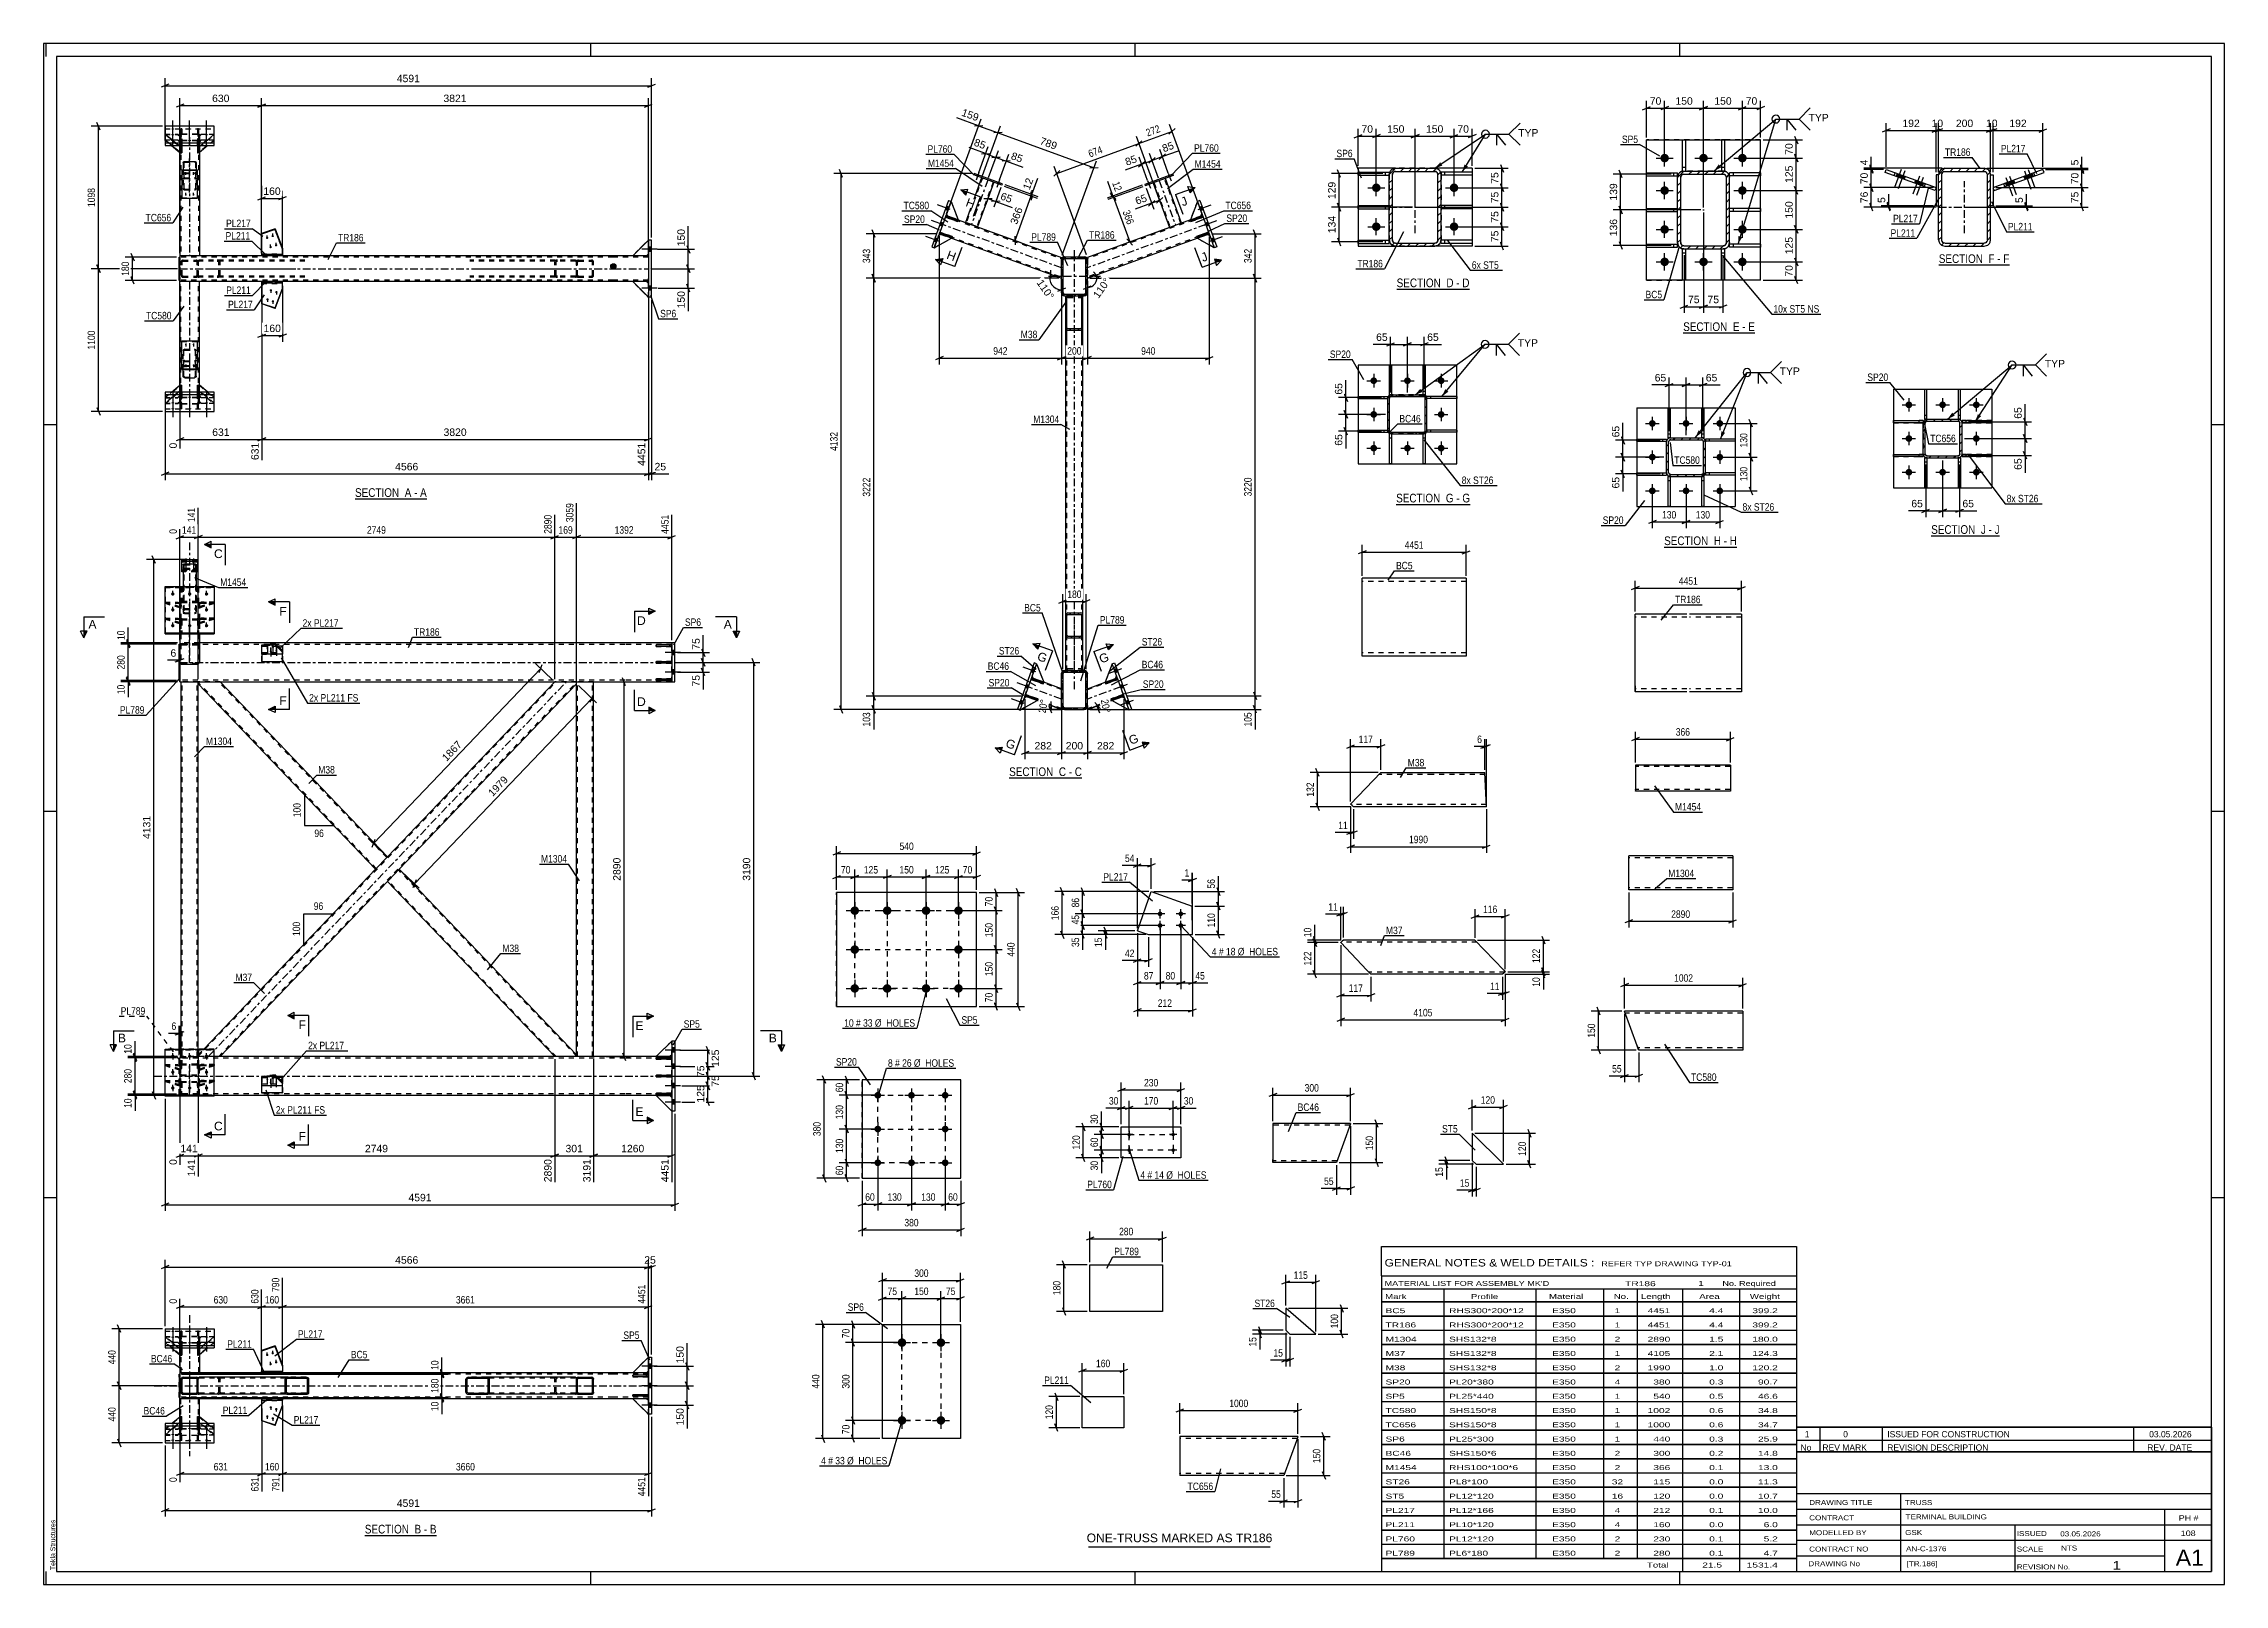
# Model space of a CAD drawing. Header units: millimetres. Extents: x 0 to 841, y 0 to 594.
import ezdxf

# ---------------------------------------------------------------- set-up
doc = ezdxf.new("R2010")
doc.units = ezdxf.units.MM
doc.linetypes.add('DXK_LINE_DOT2', pattern=[3.9198, 1.9599, -1.9599])
doc.linetypes.add('DXK_LINE_DOT3', pattern=[5.9187, 2.979, -0.9799, 0.9799, -0.9799])
doc.styles.add('Arial', font='ARIAL.TTF', dxfattribs={"height": 0.2})
doc.styles.add('Arial Narrow', font='ARIALN.TTF', dxfattribs={"height": 0.2})

# ---------------------------------------------------------------- blocks, each defined once
blk = doc.blocks.new('Unknown-814738463-18 - 2132')
at = {"color": 6, "linetype": 'Continuous'}
blk.add_line((521.6, 416.38), (550.11, 416.38), dxfattribs=at)
at = {"color": 0, "linetype": 'Continuous'}
blk.add_wipeout([(539.71, 417.13), (539.71, 420.63), (521.6, 420.63), (521.6, 417.13)], dxfattribs=at)
blk.add_wipeout([(543.75, 417.13), (543.75, 420.63), (540.76, 420.63), (540.76, 417.13)], dxfattribs=at)
at = {"color": 7, "linetype": 'Continuous', "style": 'Arial Narrow'}
blk.add_text('SECTION ', height=3.34, dxfattribs=at).set_placement((521.6, 417.13))
at = {"color": 0, "linetype": 'Continuous'}
blk.add_wipeout([(546.07, 417.13), (546.07, 420.63), (544.8, 420.63), (544.8, 417.13)], dxfattribs=at)
blk.add_wipeout([(550.11, 417.13), (550.11, 420.63), (547.12, 420.63), (547.12, 417.13)], dxfattribs=at)
at = {"color": 7, "linetype": 'Continuous', "style": 'Arial Narrow'}
for s, p in [('G', (540.76, 417.13)), ('G', (547.12, 417.13)), ('-', (544.8, 417.13))]:
    blk.add_text(s, height=3.34, dxfattribs=at).set_placement(p)
blk = doc.blocks.new('Unknown-814738463-12566')
at = {"color": 7, "linetype": 'Continuous'}
for p, q in [((676, 60.55), (836, 60.55)), ((836, 60.55), (676, 60.55)), ((676, 60.55), (676, 55.55)), ((685, 60.55), (685, 55.55)), ((709, 60.55), (709, 55.55)), ((806, 60.55), (806, 55.55)), ((836, 60.55), (836, 55.55)), ((676, 55.55), (836, 55.55)), ((676, 55.55), (676, 51.05)), ((676, 55.55), (836, 55.55)), ((836, 51.05), (676, 51.05)), ((685, 55.55), (685, 51.05)), ((709, 55.55), (709, 51.05)), ((806, 55.55), (806, 51.05)), ((836, 55.55), (836, 51.05))]:
    blk.add_line(p, q, dxfattribs=at)
at = {"color": 7, "linetype": 'Continuous', "style": 'Arial Narrow'}
for s, height, width, p in [('1', 2.39, 1.196471, (679.16, 56.7)), ('0', 2.39, 1.196471, (694, 56.7)), ('ISSUED FOR CONSTRUCTION', 2.3861, 1.196471, (711, 56.7)), ('03.05.2026', 2.386, 1.196471, (812, 56.7)), ('No', 2.386, 1.2, (677.54, 51.55)), ('REV MARK', 2.386, 1.2, (686, 51.55)), ('REVISION DESCRIPTION', 2.3861, 1.2, (711, 51.55)), ('REV. DATE', 2.386, 1.2, (811.28, 51.55))]:
    blk.add_text(s, height=height, dxfattribs=dict(at, width=width)).set_placement(p)
blk = doc.blocks.new('Unknown-814738463-1129')
at = {"color": 5, "linetype": 'Continuous'}
for p, q in [((841, 594), (0, 594)), ((0, 594), (0, 0)), ((1, 589), (1, 594)), ((836, 589), (5, 589)), ((5, 589), (5, 5)), ((211, 589), (211, 594)), ((421, 589), (421, 594)), ((631, 589), (631, 594)), ((836, 5), (836, 589)), ((841, 0), (841, 594)), ((5, 447), (0, 447)), ((841, 447), (836, 447)), ((5, 298), (0, 298)), ((841, 298), (836, 298)), ((5, 149), (0, 149)), ((841, 149), (836, 149)), ((0, 0), (841, 0)), ((1, 0), (1, 5)), ((5, 5), (836, 5)), ((211, 0), (211, 5)), ((421, 0), (421, 5)), ((631, 0), (631, 5))]:
    blk.add_line(p, q, dxfattribs=at)
at = {"color": 174, "linetype": 'Continuous', "style": 'Arial'}
blk.add_text('Tekla Structures', height=1.9102, rotation=90, dxfattribs=at).set_placement((4.5, 5.5))
blk = doc.blocks.new('Unknown-814738463-12563')
at = {"color": 7, "linetype": 'Continuous'}
for p, q in [((676, 51.05), (676, 5)), ((676, 51.05), (836, 51.05)), ((836, 51), (836, 5)), ((676, 35), (836, 35)), ((716.14, 35), (716.14, 5)), ((676, 29), (836, 29)), ((818, 5.05), (818, 29.05)), ((676, 23), (836, 23)), ((676, 17), (836, 17)), ((760.14, 23), (760.14, 5)), ((676, 11), (818, 11)), ((676, 5), (836, 5))]:
    blk.add_line(p, q, dxfattribs=at)
at = {"color": 7, "style": 'Arial Narrow'}
for s, height, width, p in [('CONTRACT', 1.909, 1.425378, (680.88, 24.71)), ('DRAWING TITLE', 1.9089, 1.425378, (680.88, 30.61)), ('TRUSS ', 1.909, 1.425378, (717.81, 30.59)), ('TERMINAL BUILDING', 1.9089, 1.425378, (718.06, 25.07)), ('MODELLED BY', 1.9089, 1.425378, (680.88, 18.98)), ('GSK', 1.909, 1.425378, (717.88, 19.04)), ('ISSUED', 1.909, 1.425378, (760.94, 18.64)), ('03.05.2026', 1.909, 1.425378, (777.69, 18.52)), ('DRAWING No', 1.909, 1.425378, (680.56, 7)), ('CONTRACT NO', 1.9089, 1.425378, (680.88, 12.66)), ('AN-C-1376', 1.909, 1.425378, (718.23, 12.78)), ('[TR.186]', 1.909, 1.425378, (718.46, 6.99)), ('SCALE', 1.909, 1.425378, (760.94, 12.65)), ('1', 3.34, 1.5, (797.91, 5.68)), ('A1', 6.204, 1.25, (822.24, 7.2)), ('REVISION No.', 1.9089, 1.425378, (760.94, 5.77))]:
    blk.add_text(s, height=height, dxfattribs=dict(at, width=width)).set_placement(p)
at = {"color": 7, "linetype": 'Continuous', "style": 'Arial Narrow'}
for s, height, width, p in [('PH #', 2.1, 1.42538, (823.4, 24.55)), ('108', 2.1, 1.42538, (824.19, 18.65)), ('NTS', 1.909, 1.425378, (778, 13.05))]:
    blk.add_text(s, height=height, dxfattribs=dict(at, width=width)).set_placement(p)
blk = doc.blocks.new('Unknown-814738463-12564')
at = {"color": 7, "linetype": 'Continuous'}
for p, q in [((516, 130.25), (676, 130.25)), ((516, 119), (516, 130.25)), ((676, 130.25), (676, 119)), ((516, 119), (676, 119)), ((516, 119), (516, 114)), ((676, 119), (676, 114)), ((516, 114), (676, 114)), ((516, 114), (516, 109)), ((540, 114), (540, 109)), ((575.5, 114), (575.5, 109)), ((601.5, 114), (601.5, 109)), ((614.5, 114), (614.5, 109)), ((632, 114), (632, 109)), ((654, 114), (654, 109)), ((676, 114), (676, 109)), ((516, 109), (676, 109)), ((516, 108.95), (516, 103.55)), ((516, 108.95), (676, 108.95)), ((516, 103.55), (676, 103.55)), ((516, 103.45), (516, 98.05)), ((516, 103.45), (676, 103.45)), ((540, 109), (540, 103.5)), ((540, 103.5), (540, 98)), ((575.5, 109), (575.5, 103.5)), ((575.5, 103.5), (575.5, 98)), ((601.5, 109), (601.5, 103.5)), ((601.5, 103.5), (601.5, 98)), ((614.5, 109), (614.5, 103.5)), ((614.5, 103.5), (614.5, 98)), ((632, 109), (632, 103.5)), ((632, 103.5), (632, 98)), ((654, 109), (654, 103.5)), ((654, 103.5), (654, 98)), ((676, 108.95), (676, 103.55)), ((676, 103.45), (676, 98.05)), ((516, 98.05), (676, 98.05)), ((516, 97.95), (516, 92.55)), ((516, 97.95), (676, 97.95)), ((516, 92.55), (676, 92.55)), ((540, 98), (540, 92.5)), ((575.5, 98), (575.5, 92.5)), ((601.5, 98), (601.5, 92.5)), ((614.5, 98), (614.5, 92.5)), ((632, 98), (632, 92.5)), ((654, 98), (654, 92.5)), ((676, 97.95), (676, 92.55)), ((516, 92.45), (516, 87.05)), ((516, 92.45), (676, 92.45)), ((516, 87.05), (676, 87.05)), ((516, 86.95), (516, 81.55)), ((516, 86.95), (676, 86.95)), ((540, 92.5), (540, 87)), ((540, 87), (540, 81.5)), ((575.5, 92.5), (575.5, 87)), ((575.5, 87), (575.5, 81.5)), ((601.5, 92.5), (601.5, 87)), ((601.5, 87), (601.5, 81.5)), ((614.5, 92.5), (614.5, 87)), ((614.5, 87), (614.5, 81.5)), ((632, 92.5), (632, 87)), ((632, 87), (632, 81.5)), ((654, 92.5), (654, 87)), ((654, 87), (654, 81.5)), ((676, 92.45), (676, 87.05)), ((676, 86.95), (676, 81.55)), ((516, 81.55), (676, 81.55)), ((516, 81.45), (516, 76.05)), ((516, 81.45), (676, 81.45)), ((516, 76.05), (676, 76.05)), ((516, 75.95), (516, 70.55)), ((516, 75.95), (676, 75.95)), ((540, 81.5), (540, 76)), ((540, 76), (540, 70.5)), ((575.5, 81.5), (575.5, 76)), ((575.5, 76), (575.5, 70.5)), ((601.5, 81.5), (601.5, 76)), ((601.5, 76), (601.5, 70.5)), ((614.5, 81.5), (614.5, 76)), ((614.5, 76), (614.5, 70.5)), ((632, 81.5), (632, 76)), ((632, 76), (632, 70.5)), ((654, 81.5), (654, 76)), ((654, 76), (654, 70.5)), ((676, 81.45), (676, 76.05)), ((676, 75.95), (676, 70.55)), ((516, 70.55), (676, 70.55)), ((516, 70.45), (516, 65.05)), ((516, 70.45), (676, 70.45)), ((540, 70.5), (540, 65)), ((575.5, 70.5), (575.5, 65)), ((601.5, 70.5), (601.5, 65)), ((614.5, 70.5), (614.5, 65)), ((632, 70.5), (632, 65)), ((654, 70.5), (654, 65)), ((676, 70.45), (676, 65.05)), ((516, 65.05), (676, 65.05)), ((516, 64.95), (516, 59.55)), ((516, 64.95), (676, 64.95)), ((516, 59.55), (676, 59.55)), ((516, 59.45), (516, 54.05)), ((516, 59.45), (676, 59.45)), ((540, 65), (540, 59.5)), ((540, 59.5), (540, 54)), ((575.5, 65), (575.5, 59.5)), ((575.5, 59.5), (575.5, 54)), ((601.5, 65), (601.5, 59.5)), ((601.5, 59.5), (601.5, 54)), ((614.5, 65), (614.5, 59.5)), ((614.5, 59.5), (614.5, 54)), ((632, 65), (632, 59.5)), ((632, 59.5), (632, 54)), ((654, 65), (654, 59.5)), ((654, 59.5), (654, 54)), ((676, 64.95), (676, 59.55)), ((676, 59.45), (676, 54.05)), ((516, 54.05), (676, 54.05)), ((516, 53.95), (516, 48.55)), ((516, 53.95), (676, 53.95)), ((540, 54), (540, 48.5)), ((575.5, 54), (575.5, 48.5)), ((601.5, 54), (601.5, 48.5)), ((614.5, 54), (614.5, 48.5)), ((632, 54), (632, 48.5)), ((654, 54), (654, 48.5)), ((676, 53.95), (676, 48.55)), ((516, 48.55), (676, 48.55)), ((516, 48.45), (516, 43.05)), ((516, 48.45), (676, 48.45)), ((516, 43.05), (676, 43.05)), ((516, 42.95), (516, 37.55)), ((516, 42.95), (676, 42.95)), ((540, 48.5), (540, 43)), ((540, 43), (540, 37.5)), ((575.5, 48.5), (575.5, 43)), ((575.5, 43), (575.5, 37.5)), ((601.5, 48.5), (601.5, 43)), ((601.5, 43), (601.5, 37.5)), ((614.5, 48.5), (614.5, 43)), ((614.5, 43), (614.5, 37.5)), ((632, 48.5), (632, 43)), ((632, 43), (632, 37.5)), ((654, 48.5), (654, 43)), ((654, 43), (654, 37.5)), ((676, 48.45), (676, 43.05)), ((676, 42.95), (676, 37.55)), ((516, 37.55), (676, 37.55)), ((516, 37.45), (516, 32.05)), ((516, 37.45), (676, 37.45)), ((540, 37.5), (540, 32)), ((575.5, 37.5), (575.5, 32)), ((601.5, 37.5), (601.5, 32)), ((614.5, 37.5), (614.5, 32)), ((632, 37.5), (632, 32)), ((654, 37.5), (654, 32)), ((676, 37.45), (676, 32.05)), ((516, 32.05), (676, 32.05)), ((516, 31.95), (516, 26.55)), ((516, 31.95), (676, 31.95)), ((516, 26.55), (676, 26.55)), ((516, 26.45), (516, 21.05)), ((516, 26.45), (676, 26.45)), ((540, 32), (540, 26.5)), ((540, 26.5), (540, 21)), ((575.5, 32), (575.5, 26.5)), ((575.5, 26.5), (575.5, 21)), ((601.5, 32), (601.5, 26.5)), ((601.5, 26.5), (601.5, 21)), ((614.5, 32), (614.5, 26.5)), ((614.5, 26.5), (614.5, 21)), ((632, 32), (632, 26.5)), ((632, 26.5), (632, 21)), ((654, 32), (654, 26.5)), ((654, 26.5), (654, 21)), ((676, 31.95), (676, 26.55)), ((676, 26.45), (676, 21.05)), ((516, 21.05), (676, 21.05)), ((516, 20.95), (516, 15.55)), ((516, 20.95), (676, 20.95)), ((540, 21), (540, 15.5)), ((575.5, 21), (575.5, 15.5)), ((601.5, 21), (601.5, 15.5)), ((614.5, 21), (614.5, 15.5)), ((632, 21), (632, 15.5)), ((654, 21), (654, 15.5)), ((676, 20.95), (676, 15.55)), ((516, 15.55), (676, 15.55)), ((516, 15.45), (516, 10.05)), ((516, 15.45), (676, 15.45)), ((516, 10.05), (676, 10.05)), ((516, 10), (676, 10)), ((516, 10), (516, 5)), ((540, 15.5), (540, 10)), ((575.5, 15.5), (575.5, 10)), ((601.5, 15.5), (601.5, 10)), ((614.5, 15.5), (614.5, 10)), ((632, 15.5), (632, 10)), ((632, 10), (632, 5)), ((654, 15.5), (654, 10)), ((654, 10), (654, 5)), ((676, 15.45), (676, 10.05)), ((676, 10), (676, 5)), ((516, 5), (676, 5))]:
    blk.add_line(p, q, dxfattribs=at)
at = {"color": 7, "style": 'Arial Narrow'}
for s, height, width, p in [('GENERAL NOTES & WELD DETAILS :', 2.8633, 1.4, (517.15, 122.56)), ('REFER TYP DRAWING TYP-01', 1.9089, 1.6, (600.7, 122.66)), ("MATERIAL LIST FOR ASSEMBLY MK'D", 1.9089, 1.6, (517.15, 115.06)), ('Mark', 1.909, 1.7, (517.34, 110)), ('Profile', 1.909, 1.7, (550.41, 110)), ('Material', 1.909, 1.7, (580.54, 110.06)), ('No.', 1.909, 1.7, (605.5, 110.06)), ('TR186', 1.909, 1.794707, (609.9, 114.97)), ('Length', 1.909, 1.7, (616, 110.06)), ('1', 1.91, 1.794707, (638.08, 115.06)), ('Area', 1.909, 1.7, (638.5, 110.06)), ('No. Required', 1.9089, 1.6, (647.41, 115.06)), ('Weight', 1.909, 1.7, (658, 110.06))]:
    blk.add_text(s, height=height, dxfattribs=dict(at, width=width)).set_placement(p)
at = {"color": 7, "linetype": 'Continuous', "style": 'Arial Narrow'}
for s, height, width, p in [('TR186', 1.909, 1.794707, (517.5, 99.06)), ('BC5', 1.909, 1.794707, (517.5, 104.56)), ('RHS300*200*12', 1.9089, 1.794707, (542, 104.56)), ('RHS300*200*12', 1.9089, 1.794707, (542, 99.06)), ('E350', 1.909, 1.794707, (581.74, 104.56)), ('E350', 1.909, 1.794707, (581.74, 99.06)), ('1', 1.91, 1.794707, (605.86, 104.56)), ('1', 1.91, 1.794707, (605.86, 99.06)), ('4451', 1.909, 1.794707, (618.58, 104.56)), ('4451', 1.909, 1.794707, (618.58, 99.06)), ('4.4', 1.909, 1.794707, (642.32, 104.56)), ('4.4', 1.909, 1.794707, (642.32, 99.06)), ('399.2', 1.909, 1.794707, (658.96, 104.56)), ('399.2', 1.909, 1.794707, (658.96, 99.06)), ('M1304', 1.909, 1.794707, (517.5, 93.56)), ('SHS132*8', 1.909, 1.794707, (542, 93.56)), ('E350', 1.909, 1.794707, (581.74, 93.56)), ('2', 1.91, 1.794707, (605.86, 93.56)), ('2890', 1.909, 1.794707, (618.58, 93.56)), ('1.5', 1.909, 1.794707, (642.32, 93.56)), ('180.0', 1.909, 1.794707, (658.96, 93.56)), ('M37', 1.909, 1.794707, (517.5, 88.06)), ('M38', 1.909, 1.794707, (517.5, 82.56)), ('SHS132*8', 1.909, 1.794707, (542, 88.06)), ('SHS132*8', 1.909, 1.794707, (542, 82.56)), ('E350', 1.909, 1.794707, (581.74, 88.06)), ('E350', 1.909, 1.794707, (581.74, 82.56)), ('2', 1.91, 1.794707, (605.86, 82.56)), ('1', 1.91, 1.794707, (605.86, 88.06)), ('4105', 1.909, 1.794707, (618.58, 88.06)), ('1990', 1.909, 1.794707, (618.58, 82.56)), ('2.1', 1.909, 1.794707, (642.32, 88.06)), ('1.0', 1.909, 1.794707, (642.32, 82.56)), ('124.3', 1.909, 1.794707, (658.96, 88.06)), ('120.2', 1.909, 1.794707, (658.96, 82.56)), ('SP20', 1.909, 1.794707, (517.5, 77.06)), ('PL20*380', 1.909, 1.794707, (542, 77.06)), ('E350', 1.909, 1.794707, (581.74, 77.06)), ('4', 1.91, 1.794707, (605.86, 77.06)), ('380', 1.909, 1.794707, (620.77, 77.06)), ('0.3', 1.909, 1.794707, (642.32, 77.06)), ('90.7', 1.909, 1.794707, (661.14, 77.06)), ('TC580', 1.909, 1.794707, (517.5, 66.06)), ('SP5', 1.909, 1.794707, (517.5, 71.56)), ('SHS150*8', 1.909, 1.794707, (542, 66.06)), ('PL25*440', 1.909, 1.794707, (542, 71.56)), ('E350', 1.909, 1.794707, (581.74, 71.56)), ('E350', 1.909, 1.794707, (581.74, 66.06)), ('1', 1.91, 1.794707, (605.86, 71.56)), ('1', 1.91, 1.794707, (605.86, 66.06)), ('1002', 1.909, 1.794707, (618.58, 66.06)), ('540', 1.909, 1.794707, (620.77, 71.56)), ('0.5', 1.909, 1.794707, (642.32, 71.56)), ('0.6', 1.909, 1.794707, (642.32, 66.06)), ('46.6', 1.909, 1.794707, (661.14, 71.56)), ('34.8', 1.909, 1.794707, (661.14, 66.06)), ('TC656', 1.909, 1.794707, (517.5, 60.56)), ('SHS150*8', 1.909, 1.794707, (542, 60.56)), ('E350', 1.909, 1.794707, (581.74, 60.56)), ('1', 1.91, 1.794707, (605.86, 60.56)), ('1000', 1.909, 1.794707, (618.58, 60.56)), ('0.6', 1.909, 1.794707, (642.32, 60.56)), ('34.7', 1.909, 1.794707, (661.14, 60.56)), ('SP6', 1.909, 1.794707, (517.5, 55.06)), ('BC46', 1.909, 1.794707, (517.5, 49.56)), ('SHS150*6', 1.909, 1.794707, (542, 49.56)), ('PL25*300', 1.909, 1.794707, (542, 55.06)), ('E350', 1.909, 1.794707, (581.74, 55.06)), ('E350', 1.909, 1.794707, (581.74, 49.56)), ('2', 1.91, 1.794707, (605.86, 49.56)), ('1', 1.91, 1.794707, (605.86, 55.06)), ('440', 1.909, 1.794707, (620.77, 55.06)), ('300', 1.909, 1.794707, (620.77, 49.56)), ('0.3', 1.909, 1.794707, (642.32, 55.06)), ('0.2', 1.909, 1.794707, (642.32, 49.56)), ('25.9', 1.909, 1.794707, (661.14, 55.06)), ('14.8', 1.909, 1.794707, (661.14, 49.56)), ('M1454', 1.909, 1.794707, (517.5, 44.06)), ('RHS100*100*6', 1.9089, 1.794707, (542, 44.06)), ('E350', 1.909, 1.794707, (581.74, 44.06)), ('2', 1.91, 1.794707, (605.86, 44.06)), ('366', 1.909, 1.794707, (620.77, 44.06)), ('0.1', 1.909, 1.794707, (642.32, 44.06)), ('13.0', 1.909, 1.794707, (661.14, 44.06)), ('ST26', 1.909, 1.794707, (517.5, 38.56)), ('ST5', 1.909, 1.794707, (517.5, 33.06)), ('PL8*100', 1.909, 1.794707, (542, 38.56)), ('PL12*120', 1.909, 1.794707, (542, 33.06)), ('E350', 1.909, 1.794707, (581.74, 38.56)), ('E350', 1.909, 1.794707, (581.74, 33.06)), ('32', 1.909, 1.794707, (604.76, 38.56)), ('16', 1.909, 1.794707, (604.76, 33.06)), ('115', 1.909, 1.794707, (620.77, 38.56)), ('120', 1.909, 1.794707, (620.77, 33.06)), ('0.0', 1.909, 1.794707, (642.32, 38.56)), ('0.0', 1.909, 1.794707, (642.32, 33.06)), ('11.3', 1.909, 1.794707, (661.14, 38.56)), ('10.7', 1.909, 1.794707, (661.14, 33.06)), ('PL217', 1.909, 1.794707, (517.5, 27.56)), ('PL12*166', 1.909, 1.794707, (542, 27.56)), ('E350', 1.909, 1.794707, (581.74, 27.56)), ('4', 1.91, 1.794707, (605.86, 27.56)), ('212', 1.909, 1.794707, (620.77, 27.56)), ('0.1', 1.909, 1.794707, (642.32, 27.56)), ('10.0', 1.909, 1.794707, (661.14, 27.56)), ('PL211', 1.909, 1.794707, (517.5, 22.06)), ('PL760', 1.909, 1.794707, (517.5, 16.56)), ('PL10*120', 1.909, 1.794707, (542, 22.06)), ('PL12*120', 1.909, 1.794707, (542, 16.56)), ('E350', 1.909, 1.794707, (581.74, 22.06)), ('E350', 1.909, 1.794707, (581.74, 16.56)), ('4', 1.91, 1.794707, (605.86, 22.06)), ('2', 1.91, 1.794707, (605.86, 16.56)), ('230', 1.909, 1.794707, (620.77, 16.56)), ('160', 1.909, 1.794707, (620.77, 22.06)), ('0.0', 1.909, 1.794707, (642.32, 22.06)), ('0.1', 1.909, 1.794707, (642.32, 16.56)), ('5.2', 1.909, 1.794707, (663.33, 16.56)), ('6.0', 1.909, 1.794707, (663.33, 22.06)), ('PL789', 1.909, 1.794707, (517.5, 11.06)), ('PL6*180', 1.909, 1.794707, (542, 11.06)), ('E350', 1.909, 1.794707, (581.74, 11.06)), ('2', 1.91, 1.794707, (605.86, 11.06)), ('Total', 1.909, 1.7, (618.33, 6.5)), ('280', 1.909, 1.794707, (620.77, 11.06)), ('21.5', 1.909, 1.794707, (639.64, 6.5)), ('0.1', 1.909, 1.794707, (642.32, 11.06)), ('1531.4', 1.909, 1.794707, (656.77, 6.5)), ('4.7', 1.909, 1.794707, (663.33, 11.06))]:
    blk.add_text(s, height=height, dxfattribs=dict(at, width=width)).set_placement(p)
blk = doc.blocks.new('Unknown-814738463-12565')
at = {"color": 7, "linetype": 'Continuous'}
blk.add_line((403, 14.5), (473, 14.5), dxfattribs=at)
at = {"color": 7, "style": 'Arial'}
blk.add_text('ONE-TRUSS MARKED AS TR186', height=3.3428, dxfattribs=at).set_placement((402.24, 16.25))
blk = doc.blocks.new('Unknown-814738463-12 - 5381')
at = {"color": 6, "linetype": 'Continuous'}
blk.add_line((372.36, 310.88), (400.43, 310.88), dxfattribs=at)
at = {"color": 0, "linetype": 'Continuous'}
blk.add_wipeout([(390.47, 311.63), (390.47, 315.13), (372.36, 315.13), (372.36, 311.63)], dxfattribs=at)
blk.add_wipeout([(394.29, 311.63), (394.29, 315.13), (391.52, 315.13), (391.52, 311.63)], dxfattribs=at)
at = {"color": 7, "linetype": 'Continuous', "style": 'Arial Narrow'}
blk.add_text('SECTION ', height=3.34, dxfattribs=at).set_placement((372.36, 311.63))
at = {"color": 0, "linetype": 'Continuous'}
blk.add_wipeout([(396.61, 311.63), (396.61, 315.13), (395.34, 315.13), (395.34, 311.63)], dxfattribs=at)
blk.add_wipeout([(400.43, 311.63), (400.43, 315.13), (397.66, 315.13), (397.66, 311.63)], dxfattribs=at)
at = {"color": 7, "linetype": 'Continuous', "style": 'Arial Narrow'}
for s, p in [('C', (391.52, 311.63)), ('-', (395.34, 311.63)), ('C', (397.66, 311.63))]:
    blk.add_text(s, height=3.34, dxfattribs=at).set_placement(p)
blk = doc.blocks.new('Unknown-814738463-13 - 5033')
at = {"color": 6, "linetype": 'Continuous'}
blk.add_line((632.29, 482.46), (659.94, 482.46), dxfattribs=at)
at = {"color": 0, "linetype": 'Continuous'}
blk.add_wipeout([(650.4, 483.21), (650.4, 486.71), (632.29, 486.71), (632.29, 483.21)], dxfattribs=at)
blk.add_wipeout([(654.01, 483.21), (654.01, 486.71), (651.45, 486.71), (651.45, 483.21)], dxfattribs=at)
at = {"color": 7, "linetype": 'Continuous', "style": 'Arial Narrow'}
blk.add_text('SECTION ', height=3.34, dxfattribs=at).set_placement((632.29, 483.21))
at = {"color": 0, "linetype": 'Continuous'}
blk.add_wipeout([(656.33, 483.21), (656.33, 486.71), (655.06, 486.71), (655.06, 483.21)], dxfattribs=at)
blk.add_wipeout([(659.94, 483.21), (659.94, 486.71), (657.38, 486.71), (657.38, 483.21)], dxfattribs=at)
at = {"color": 7, "linetype": 'Continuous', "style": 'Arial Narrow'}
for s, p in [('E', (651.45, 483.21)), ('-', (655.06, 483.21)), ('E', (657.38, 483.21))]:
    blk.add_text(s, height=3.34, dxfattribs=at).set_placement(p)
blk = doc.blocks.new('Unknown-814738463-14 - 6816')
at = {"color": 6, "linetype": 'Continuous'}
blk.add_line((521.8, 499.35), (549.87, 499.35), dxfattribs=at)
at = {"color": 0, "linetype": 'Continuous'}
blk.add_wipeout([(539.91, 500.1), (539.91, 503.6), (521.8, 503.6), (521.8, 500.1)], dxfattribs=at)
blk.add_wipeout([(543.73, 500.1), (543.73, 503.6), (540.96, 503.6), (540.96, 500.1)], dxfattribs=at)
at = {"color": 7, "linetype": 'Continuous', "style": 'Arial Narrow'}
blk.add_text('SECTION ', height=3.34, dxfattribs=at).set_placement((521.8, 500.1))
at = {"color": 0, "linetype": 'Continuous'}
blk.add_wipeout([(546.05, 500.1), (546.05, 503.6), (544.78, 503.6), (544.78, 500.1)], dxfattribs=at)
blk.add_wipeout([(549.87, 500.1), (549.87, 503.6), (547.1, 503.6), (547.1, 500.1)], dxfattribs=at)
at = {"color": 7, "linetype": 'Continuous', "style": 'Arial Narrow'}
for s, p in [('D', (540.96, 500.1)), ('-', (544.78, 500.1)), ('D', (547.1, 500.1))]:
    blk.add_text(s, height=3.34, dxfattribs=at).set_placement(p)
blk = doc.blocks.new('Unknown-814738463-15 - 7120')
at = {"color": 6, "linetype": 'Continuous'}
blk.add_line((730.87, 508.68), (758.09, 508.68), dxfattribs=at)
at = {"color": 0, "linetype": 'Continuous'}
blk.add_wipeout([(748.98, 509.43), (748.98, 512.93), (730.87, 512.93), (730.87, 509.43)], dxfattribs=at)
blk.add_wipeout([(752.37, 509.43), (752.37, 512.93), (750.03, 512.93), (750.03, 509.43)], dxfattribs=at)
at = {"color": 7, "linetype": 'Continuous', "style": 'Arial Narrow'}
blk.add_text('SECTION ', height=3.34, dxfattribs=at).set_placement((730.87, 509.43))
at = {"color": 0, "linetype": 'Continuous'}
blk.add_wipeout([(754.7, 509.43), (754.7, 512.93), (753.42, 512.93), (753.42, 509.43)], dxfattribs=at)
blk.add_wipeout([(758.09, 509.43), (758.09, 512.93), (755.75, 512.93), (755.75, 509.43)], dxfattribs=at)
at = {"color": 7, "linetype": 'Continuous', "style": 'Arial Narrow'}
for s, p in [('F', (750.03, 509.43)), ('-', (753.42, 509.43)), ('F', (755.75, 509.43))]:
    blk.add_text(s, height=3.34, dxfattribs=at).set_placement(p)
blk = doc.blocks.new('Unknown-814738463-16 - 4635')
at = {"color": 6, "linetype": 'Continuous'}
blk.add_line((120.1, 418.5), (147.75, 418.5), dxfattribs=at)
at = {"color": 0, "linetype": 'Continuous'}
blk.add_wipeout([(138.21, 419.25), (138.21, 422.75), (120.1, 422.75), (120.1, 419.25)], dxfattribs=at)
blk.add_wipeout([(141.81, 419.25), (141.81, 422.75), (139.26, 422.75), (139.26, 419.25)], dxfattribs=at)
at = {"color": 7, "linetype": 'Continuous', "style": 'Arial Narrow'}
blk.add_text('SECTION ', height=3.34, dxfattribs=at).set_placement((120.1, 419.25))
at = {"color": 0, "linetype": 'Continuous'}
blk.add_wipeout([(144.14, 419.25), (144.14, 422.75), (142.86, 422.75), (142.86, 419.25)], dxfattribs=at)
blk.add_wipeout([(147.75, 419.25), (147.75, 422.75), (145.19, 422.75), (145.19, 419.25)], dxfattribs=at)
at = {"color": 7, "linetype": 'Continuous', "style": 'Arial Narrow'}
for s, p in [('A', (139.26, 419.25)), ('-', (142.86, 419.25)), ('A', (145.19, 419.25))]:
    blk.add_text(s, height=3.34, dxfattribs=at).set_placement(p)
blk = doc.blocks.new('Unknown-814738463-17 - 4236')
at = {"color": 6, "linetype": 'Continuous'}
blk.add_line((123.87, 18.87), (151.52, 18.87), dxfattribs=at)
at = {"color": 0, "linetype": 'Continuous'}
blk.add_wipeout([(141.98, 19.62), (141.98, 23.12), (123.87, 23.12), (123.87, 19.62)], dxfattribs=at)
blk.add_wipeout([(145.58, 19.62), (145.58, 23.12), (143.03, 23.12), (143.03, 19.62)], dxfattribs=at)
at = {"color": 7, "linetype": 'Continuous', "style": 'Arial Narrow'}
blk.add_text('SECTION ', height=3.34, dxfattribs=at).set_placement((123.87, 19.62))
at = {"color": 0, "linetype": 'Continuous'}
blk.add_wipeout([(147.91, 19.62), (147.91, 23.12), (146.63, 23.12), (146.63, 19.62)], dxfattribs=at)
blk.add_wipeout([(151.52, 19.62), (151.52, 23.12), (148.96, 23.12), (148.96, 19.62)], dxfattribs=at)
at = {"color": 7, "linetype": 'Continuous', "style": 'Arial Narrow'}
for s, p in [('B', (143.03, 19.62)), ('-', (146.63, 19.62)), ('B', (148.96, 19.62))]:
    blk.add_text(s, height=3.34, dxfattribs=at).set_placement(p)
blk = doc.blocks.new('Unknown-814738463-60 - 1904')
at = {"color": 6, "linetype": 'Continuous'}
blk.add_line((624.94, 399.93), (653.01, 399.93), dxfattribs=at)
at = {"color": 0, "linetype": 'Continuous'}
blk.add_wipeout([(643.05, 400.68), (643.05, 404.18), (624.94, 404.18), (624.94, 400.68)], dxfattribs=at)
blk.add_wipeout([(646.86, 400.68), (646.86, 404.18), (644.1, 404.18), (644.1, 400.68)], dxfattribs=at)
at = {"color": 7, "linetype": 'Continuous', "style": 'Arial Narrow'}
blk.add_text('SECTION ', height=3.34, dxfattribs=at).set_placement((624.94, 400.68))
at = {"color": 0, "linetype": 'Continuous'}
blk.add_wipeout([(649.19, 400.68), (649.19, 404.18), (647.91, 404.18), (647.91, 400.68)], dxfattribs=at)
blk.add_wipeout([(653.01, 400.68), (653.01, 404.18), (650.24, 404.18), (650.24, 400.68)], dxfattribs=at)
at = {"color": 7, "linetype": 'Continuous', "style": 'Arial Narrow'}
for s, p in [('H', (644.1, 400.68)), ('H', (650.24, 400.68)), ('-', (647.91, 400.68))]:
    blk.add_text(s, height=3.34, dxfattribs=at).set_placement(p)
blk = doc.blocks.new('Unknown-814738463-61 - 1671')
at = {"color": 6, "linetype": 'Continuous'}
blk.add_line((727.93, 404.25), (754.3, 404.25), dxfattribs=at)
at = {"color": 0, "linetype": 'Continuous'}
blk.add_wipeout([(746.04, 405), (746.04, 408.5), (727.93, 408.5), (727.93, 405)], dxfattribs=at)
blk.add_wipeout([(749, 405), (749, 408.5), (747.09, 408.5), (747.09, 405)], dxfattribs=at)
at = {"color": 7, "linetype": 'Continuous', "style": 'Arial Narrow'}
blk.add_text('SECTION ', height=3.34, dxfattribs=at).set_placement((727.93, 405))
at = {"color": 0, "linetype": 'Continuous'}
blk.add_wipeout([(751.33, 405), (751.33, 408.5), (750.05, 408.5), (750.05, 405)], dxfattribs=at)
blk.add_wipeout([(754.3, 405), (754.3, 408.5), (752.38, 408.5), (752.38, 405)], dxfattribs=at)
at = {"color": 7, "linetype": 'Continuous', "style": 'Arial Narrow'}
for s, p in [('J', (747.09, 405)), ('-', (750.05, 405)), ('J', (752.38, 405))]:
    blk.add_text(s, height=3.34, dxfattribs=at).set_placement(p)
blk = doc.blocks.new('Part-814738463-2242 - 2132')
at = {"color": 2, "linetype": 'Continuous'}
for p, q in [((519.04, 432.05), (519.04, 443.55)), ((519.64, 443.55), (519.04, 443.55)), ((519.84, 443.55), (519.84, 432.05)), ((519.84, 432.05), (519.04, 432.05))]:
    blk.add_line(p, q, dxfattribs=at)
at = {"color": 7, "linetype": 'DXK_LINE_DOT2'}
for p, q in [((519.04, 442.05), (519.84, 442.05)), ((519.84, 443.55), (519.64, 443.55))]:
    blk.add_line(p, q, dxfattribs=at)
blk = doc.blocks.new('Part-814738463-2154 - 2132')
at = {"linetype": 'Continuous'}
h = blk.add_hatch(dxfattribs=at)
h.set_pattern_fill('', scale=0.7, style=0, pattern_type=0)
h.set_pattern_definition([(45, (532.2435, 443.5498), (-1.57154, 1.57154), [])])
h.paths.add_polyline_path([(519.64, 443.55), (532.24, 443.55), (532.7, 443.64), (533.09, 443.9), (533.35, 444.29), (533.44, 444.75), (533.44, 457.35), (533.35, 457.81), (533.09, 458.2), (532.7, 458.46), (532.24, 458.55), (519.64, 458.55), (519.18, 458.46), (518.8, 458.2), (518.53, 457.81), (518.44, 457.35), (518.44, 444.75), (518.53, 444.29), (518.8, 443.9), (519.18, 443.64)])
h.paths.add_polyline_path([(519.09, 444.52), (519.04, 444.75), (519.04, 457.35), (519.09, 457.58), (519.22, 457.77), (519.41, 457.9), (519.64, 457.95), (532.24, 457.95), (532.47, 457.9), (532.67, 457.77), (532.8, 457.58), (532.84, 457.35), (532.84, 444.75), (532.8, 444.52), (532.67, 444.33), (532.47, 444.2), (532.24, 444.15), (519.64, 444.15), (519.41, 444.2), (519.22, 444.33)])
at = {"color": 7, "linetype": 'DXK_LINE_DOT2'}
for p, q in [((518.44, 457.35), (518.53, 457.81)), ((518.44, 444.75), (518.44, 457.35)), ((519.09, 457.58), (519.04, 457.35)), ((519.04, 444.75), (519.04, 457.35)), ((519.22, 457.77), (519.09, 457.58)), ((519.18, 458.46), (519.64, 458.55)), ((519.41, 457.9), (519.22, 457.77)), ((519.64, 457.95), (519.41, 457.9)), ((532.24, 458.55), (519.64, 458.55)), ((532.24, 457.95), (519.64, 457.95)), ((532.24, 458.55), (532.7, 458.46)), ((532.47, 457.9), (532.24, 457.95)), ((532.67, 457.77), (532.47, 457.9)), ((532.8, 457.58), (532.67, 457.77)), ((532.84, 457.35), (532.8, 457.58)), ((532.84, 444.75), (532.84, 457.35)), ((533.35, 457.81), (533.44, 457.35)), ((533.44, 444.75), (533.44, 457.35)), ((518.53, 444.29), (518.44, 444.75)), ((519.04, 444.75), (519.09, 444.52)), ((519.09, 444.52), (519.22, 444.33)), ((519.64, 443.55), (519.18, 443.64)), ((519.22, 444.33), (519.41, 444.2)), ((519.41, 444.2), (519.64, 444.15)), ((519.64, 444.15), (532.24, 444.15)), ((532.24, 443.55), (519.64, 443.55)), ((532.24, 444.15), (532.47, 444.2)), ((532.7, 443.64), (532.24, 443.55)), ((532.47, 444.2), (532.67, 444.33)), ((532.67, 444.33), (532.8, 444.52)), ((532.8, 444.52), (532.84, 444.75)), ((533.44, 444.75), (533.35, 444.29))]:
    blk.add_line(p, q, dxfattribs=at)
at = {"color": 2, "linetype": 'Continuous'}
for p, q in [((518.53, 457.81), (518.44, 457.35)), ((518.44, 444.75), (518.44, 457.35)), ((519.04, 457.35), (519.09, 457.58)), ((519.04, 444.75), (519.04, 457.35)), ((519.09, 457.58), (519.22, 457.77)), ((519.64, 458.55), (519.18, 458.46)), ((519.22, 457.77), (519.41, 457.9)), ((519.41, 457.9), (519.64, 457.95)), ((519.64, 458.55), (532.24, 458.55)), ((519.64, 457.95), (532.24, 457.95)), ((532.7, 458.46), (532.24, 458.55)), ((532.24, 457.95), (532.47, 457.9)), ((532.47, 457.9), (532.67, 457.77)), ((532.67, 457.77), (532.8, 457.58)), ((532.8, 457.58), (532.84, 457.35)), ((532.84, 444.75), (532.84, 457.35)), ((533.44, 457.35), (533.35, 457.81)), ((533.44, 444.75), (533.44, 457.35)), ((518.44, 444.75), (518.53, 444.29)), ((519.09, 444.52), (519.04, 444.75)), ((519.22, 444.33), (519.09, 444.52)), ((519.18, 443.64), (519.64, 443.55)), ((519.41, 444.2), (519.22, 444.33)), ((519.64, 444.15), (519.41, 444.2)), ((519.64, 444.15), (532.24, 444.15)), ((519.64, 443.55), (532.24, 443.55)), ((532.47, 444.2), (532.24, 444.15)), ((532.24, 443.55), (532.7, 443.64)), ((532.67, 444.33), (532.47, 444.2)), ((532.8, 444.52), (532.67, 444.33)), ((532.84, 444.75), (532.8, 444.52)), ((533.35, 444.29), (533.44, 444.75))]:
    blk.add_line(p, q, dxfattribs=at)
at = {"color": 7, "linetype": 'DXK_LINE_DOT3'}
blk.add_line((525.94, 451.05), (525.94, 451.05), dxfattribs=at)
at = {"color": 7, "linetype": 'DXK_LINE_DOT2'}
for centre, start, end in [((519.64, 457.35), 112.5, 157.5), ((532.24, 457.35), 22.5, 67.5), ((519.64, 444.75), 202.5, 247.5), ((532.24, 444.75), 292.5, 337.5)]:
    blk.add_arc(centre, 1.2, start, end, dxfattribs=at)
at = {"color": 2, "linetype": 'Continuous'}
for centre, start, end in [((519.64, 457.35), 112.5, 157.5), ((532.24, 457.35), 22.5, 67.5), ((519.64, 444.75), 202.5, 247.5), ((532.24, 444.75), 292.5, 337.5)]:
    blk.add_arc(centre, 1.2, start, end, dxfattribs=at)
blk = doc.blocks.new('Part-814738463-2247 - 2132')
at = {"color": 2, "linetype": 'Continuous'}
for p, q in [((532.04, 458.55), (532.04, 470.05)), ((532.04, 470.05), (532.84, 470.05)), ((532.84, 470.05), (532.84, 458.55)), ((532.84, 458.55), (532.24, 458.55))]:
    blk.add_line(p, q, dxfattribs=at)
at = {"color": 7, "linetype": 'DXK_LINE_DOT2'}
for p, q in [((532.04, 460.05), (532.84, 460.05)), ((532.24, 458.55), (532.04, 458.55))]:
    blk.add_line(p, q, dxfattribs=at)
blk = doc.blocks.new('Part-814738463-2171 - 2132')
at = {"color": 2, "linetype": 'Continuous'}
for p, q in [((544.94, 470.05), (506.94, 470.05)), ((506.94, 470.05), (506.94, 432.05)), ((544.94, 432.05), (544.94, 470.05)), ((506.94, 432.05), (544.94, 432.05))]:
    blk.add_line(p, q, dxfattribs=at)
blk = doc.blocks.new('Part-814738463-2237 - 2132')
at = {"color": 2, "linetype": 'Continuous'}
for p, q in [((532.04, 432.05), (532.04, 443.55)), ((532.84, 443.55), (532.24, 443.55)), ((532.84, 443.55), (532.84, 432.05)), ((532.84, 432.05), (532.04, 432.05))]:
    blk.add_line(p, q, dxfattribs=at)
at = {"color": 7, "linetype": 'DXK_LINE_DOT2'}
for p, q in [((532.24, 443.55), (532.04, 443.55)), ((532.04, 442.05), (532.84, 442.05))]:
    blk.add_line(p, q, dxfattribs=at)
blk = doc.blocks.new('Part-814738463-2252 - 2132')
at = {"color": 2, "linetype": 'Continuous'}
for p, q in [((519.04, 458.55), (519.04, 470.05)), ((519.04, 470.05), (519.84, 470.05)), ((519.84, 470.05), (519.84, 458.55)), ((519.64, 458.55), (519.04, 458.55))]:
    blk.add_line(p, q, dxfattribs=at)
at = {"color": 7, "linetype": 'DXK_LINE_DOT2'}
for p, q in [((519.04, 460.05), (519.84, 460.05)), ((519.84, 458.55), (519.64, 458.55))]:
    blk.add_line(p, q, dxfattribs=at)
blk = doc.blocks.new('Part-814738463-2257 - 2132')
at = {"color": 2, "linetype": 'Continuous'}
for p, q in [((544.94, 444.95), (533.44, 444.95)), ((533.44, 444.15), (533.44, 444.75)), ((544.94, 444.15), (533.44, 444.15)), ((544.94, 444.95), (544.94, 444.15))]:
    blk.add_line(p, q, dxfattribs=at)
at = {"color": 7, "linetype": 'DXK_LINE_DOT2'}
for p, q in [((533.44, 444.75), (533.44, 444.95)), ((534.94, 444.15), (534.94, 444.95))]:
    blk.add_line(p, q, dxfattribs=at)
blk = doc.blocks.new('Part-814738463-2262 - 2132')
at = {"color": 2, "linetype": 'Continuous'}
for p, q in [((544.94, 457.95), (533.44, 457.95)), ((533.44, 457.35), (533.44, 457.95)), ((544.94, 457.15), (533.44, 457.15)), ((544.94, 457.95), (544.94, 457.15))]:
    blk.add_line(p, q, dxfattribs=at)
at = {"color": 7, "linetype": 'DXK_LINE_DOT2'}
for p, q in [((533.44, 457.15), (533.44, 457.35)), ((534.94, 457.15), (534.94, 457.95))]:
    blk.add_line(p, q, dxfattribs=at)
blk = doc.blocks.new('Part-814738463-2267 - 2132')
at = {"color": 2, "linetype": 'Continuous'}
for p, q in [((506.94, 444.15), (506.94, 444.95)), ((506.94, 444.95), (518.44, 444.95)), ((506.94, 444.15), (518.44, 444.15)), ((518.44, 444.15), (518.44, 444.75))]:
    blk.add_line(p, q, dxfattribs=at)
at = {"color": 7, "linetype": 'DXK_LINE_DOT2'}
for p, q in [((516.94, 444.15), (516.94, 444.95)), ((518.44, 444.95), (518.44, 444.75))]:
    blk.add_line(p, q, dxfattribs=at)
blk = doc.blocks.new('Part-814738463-2272 - 2132')
at = {"color": 2, "linetype": 'Continuous'}
for p, q in [((506.94, 457.15), (506.94, 457.95)), ((506.94, 457.95), (518.44, 457.95)), ((506.94, 457.15), (518.44, 457.15)), ((518.44, 457.35), (518.44, 457.95))]:
    blk.add_line(p, q, dxfattribs=at)
at = {"color": 7, "linetype": 'DXK_LINE_DOT2'}
for p, q in [((516.94, 457.15), (516.94, 457.95)), ((518.44, 457.15), (518.44, 457.35))]:
    blk.add_line(p, q, dxfattribs=at)
blk = doc.blocks.new('Bolt-814738463-2277 - 2132')
at = {"linetype": 'Continuous'}
for points in [[(514.24, 464.05, -1), (511.64, 464.05, -1)], [(527.24, 464.05, -1), (524.64, 464.05, -1)], [(540.24, 464.05, -1), (537.64, 464.05, -1)], [(514.24, 451.05, -1), (511.64, 451.05, -1)], [(540.24, 451.05, -1), (537.64, 451.05, -1)], [(514.24, 438.05, -1), (511.64, 438.05, -1)], [(527.24, 438.05, -1), (524.64, 438.05, -1)], [(540.24, 438.05, -1), (537.64, 438.05, -1)]]:
    blk.add_hatch(color=1, dxfattribs=at).paths.add_polyline_path(points)
at = {"color": 1, "linetype": 'Continuous'}
for p, q in [((510.34, 464.05), (515.54, 464.05)), ((512.94, 466.65), (512.94, 461.45)), ((523.34, 464.05), (528.54, 464.05)), ((525.94, 466.65), (525.94, 461.45)), ((536.34, 464.05), (541.54, 464.05)), ((538.94, 466.65), (538.94, 461.45)), ((510.34, 451.05), (515.54, 451.05)), ((512.94, 453.65), (512.94, 448.45)), ((536.34, 451.05), (541.54, 451.05)), ((538.94, 453.65), (538.94, 448.45)), ((510.34, 438.05), (515.54, 438.05)), ((512.94, 440.65), (512.94, 435.45)), ((523.34, 438.05), (528.54, 438.05)), ((525.94, 440.65), (525.94, 435.45)), ((536.34, 438.05), (541.54, 438.05)), ((538.94, 440.65), (538.94, 435.45))]:
    blk.add_line(p, q, dxfattribs=at)
blk = doc.blocks.new('Part-814738463-6267 - 6027')
at = {"color": 7, "linetype": 'DXK_LINE_DOT2'}
for p, q in [((53.32, 390.59), (53.32, 394.83)), ((53.32, 394.83), (59.32, 394.83)), ((53.32, 394.26), (59.32, 394.26)), ((59.32, 390.89), (53.32, 390.89)), ((58.82, 390.33), (53.82, 390.33)), ((59.32, 394.83), (59.32, 390.59))]:
    blk.add_line(p, q, dxfattribs=at)
at = {"color": 2, "linetype": 'Continuous'}
for p, q in [((53.32, 390.33), (53.32, 390.59)), ((53.82, 390.33), (53.32, 390.33)), ((59.32, 390.33), (58.82, 390.33)), ((59.32, 390.59), (59.32, 390.33))]:
    blk.add_line(p, q, dxfattribs=at)
blk = doc.blocks.new('Part-814738463-6098 - 6027')
at = {"color": 2, "linetype": 'Continuous'}
for p, q in [((236.23, 188.46), (241.48, 188.46)), ((242.22, 182.46), (236.23, 188.46)), ((241.48, 188.46), (242.23, 187.71))]:
    blk.add_line(p, q, dxfattribs=at)
at = {"color": 7, "linetype": 'DXK_LINE_DOT2'}
for p, q in [((242.23, 187.71), (242.23, 182.46)), ((242.23, 182.46), (242.22, 182.46)), ((242.22, 182.46), (242.23, 182.46))]:
    blk.add_line(p, q, dxfattribs=at)
blk = doc.blocks.new('Bolt-814738463-6034 - 6027')
at = {"linetype": 'Continuous'}
for points in [[(242.22, 206.79), (242.22, 205.14), (243.47, 205.14), (243.47, 206.79)], [(242.22, 206.79), (242.22, 205.14), (243.47, 205.14), (243.47, 206.79)], [(242.22, 206.79), (242.22, 205.14), (243.47, 205.14), (243.47, 206.79)], [(242.22, 200.54), (242.22, 198.89), (243.47, 198.89), (243.47, 200.54)], [(242.22, 200.54), (242.22, 198.89), (243.47, 198.89), (243.47, 200.54)], [(242.22, 193.04), (242.22, 191.39), (243.47, 191.39), (243.47, 193.04)], [(242.22, 193.04), (242.22, 191.39), (243.47, 191.39), (243.47, 193.04)], [(242.22, 186.79), (242.22, 185.14), (243.47, 185.14), (243.47, 186.79)], [(242.22, 186.79), (242.22, 185.14), (243.47, 185.14), (243.47, 186.79)], [(242.22, 186.79), (242.22, 185.14), (243.47, 185.14), (243.47, 186.79)]]:
    blk.add_hatch(color=1, dxfattribs=at).paths.add_polyline_path(points)
at = {"color": 1, "linetype": 'Continuous'}
for p, q in [((245.67, 205.96), (239.72, 205.96)), ((245.67, 205.96), (239.72, 205.96)), ((245.67, 205.96), (239.72, 205.96)), ((243.47, 206.79), (242.22, 206.79)), ((243.47, 206.79), (242.22, 206.79)), ((243.47, 206.79), (242.22, 206.79)), ((243.47, 205.14), (242.22, 205.14)), ((243.47, 205.14), (242.22, 205.14)), ((243.47, 205.14), (242.22, 205.14)), ((245.67, 199.71), (239.72, 199.71)), ((245.67, 199.71), (239.72, 199.71)), ((243.47, 200.54), (242.22, 200.54)), ((243.47, 200.54), (242.22, 200.54)), ((243.47, 198.89), (242.22, 198.89)), ((243.47, 198.89), (242.22, 198.89)), ((245.67, 192.21), (239.72, 192.21)), ((245.67, 192.21), (239.72, 192.21)), ((245.67, 185.96), (239.72, 185.96)), ((245.67, 185.96), (239.72, 185.96)), ((245.67, 185.96), (239.72, 185.96)), ((243.47, 193.04), (242.22, 193.04)), ((243.47, 193.04), (242.22, 193.04)), ((243.47, 191.39), (242.22, 191.39)), ((243.47, 191.39), (242.22, 191.39)), ((243.47, 186.79), (242.22, 186.79)), ((243.47, 186.79), (242.22, 186.79)), ((243.47, 186.79), (242.22, 186.79)), ((243.47, 185.14), (242.22, 185.14)), ((243.47, 185.14), (242.22, 185.14)), ((243.47, 185.14), (242.22, 185.14))]:
    blk.add_line(p, q, dxfattribs=at)
blk = doc.blocks.new('Part-814738463-6041 - 6027')
at = {"color": 7, "linetype": 'DXK_LINE_DOT2'}
for p, q in [((46.82, 188.2), (46.82, 206.39)), ((65.82, 206.39), (46.82, 206.39)), ((65.82, 206.05), (46.82, 206.05)), ((65.82, 188.2), (65.82, 206.39)), ((46.82, 188.54), (65.82, 188.54)), ((65.82, 188.2), (46.82, 188.2))]:
    blk.add_line(p, q, dxfattribs=at)
blk = doc.blocks.new('Part-814738463-6033 - 6027')
at = {"color": 7, "linetype": 'DXK_LINE_DOT2'}
for p, q in [((89.24, 196.46), (84.06, 195.82)), ((89.24, 195.9), (84.06, 195.26)), ((84.06, 195.82), (84.06, 192.39)), ((92.08, 193.72), (89.24, 196.46)), ((89.24, 196.46), (89.24, 195.9)), ((89.24, 195.9), (92.08, 193.16)), ((92.08, 192.39), (92.08, 193.72)), ((84.06, 192.95), (92.08, 192.95)), ((84.06, 192.39), (92.08, 192.39))]:
    blk.add_line(p, q, dxfattribs=at)
blk = doc.blocks.new('Bolt-814738463-6035 - 6027')
at = {"color": 1, "linetype": 'DXK_LINE_DOT2'}
for p, q in [((49.82, 204.17), (49.82, 202.38)), ((56.32, 204.17), (56.32, 202.38)), ((62.82, 204.17), (62.82, 202.38)), ((49.82, 198.06), (49.82, 196.27)), ((62.82, 198.06), (62.82, 196.27)), ((49.82, 191.96), (49.82, 190.16)), ((56.32, 191.96), (56.32, 190.16)), ((62.82, 191.96), (62.82, 190.16))]:
    blk.add_line(p, q, dxfattribs=at)
blk = doc.blocks.new('Part-814738463-6265 - 6027')
at = {"color": 7, "linetype": 'DXK_LINE_DOT2'}
for p, q in [((60.82, 194.26), (60.07, 194)), ((65.82, 194.26), (60.07, 192.55)), ((60.07, 194), (60.07, 192.17)), ((60.07, 193.62), (60.82, 193.88)), ((60.07, 192.17), (65.82, 193.88)), ((60.82, 193.88), (60.82, 194.26)), ((60.82, 194.26), (65.82, 194.26)), ((65.82, 193.88), (60.82, 193.88)), ((65.82, 193.88), (65.82, 194.26))]:
    blk.add_line(p, q, dxfattribs=at)
blk = doc.blocks.new('Part-814738463-6044 - 6027')
at = {"color": 2, "linetype": 'Continuous'}
for p, q in [((46.82, 206.39), (65.82, 206.39)), ((46.82, 188.2), (46.82, 206.39)), ((65.82, 188.54), (65.82, 206.39)), ((46.82, 188.54), (65.82, 188.54)), ((65.82, 188.2), (46.82, 188.2)), ((65.82, 188.2), (65.82, 188.54))]:
    blk.add_line(p, q, dxfattribs=at)
at = {"color": 7, "linetype": 'DXK_LINE_DOT2'}
blk.add_line((46.82, 206.05), (65.82, 206.05), dxfattribs=at)
blk = doc.blocks.new('Bolt-814738463-6036 - 6027')
at = {"linetype": 'Continuous'}
for points in [[(49.82, 202.96), (49.69, 202.98), (49.56, 203.01), (49.44, 203.08), (49.34, 203.16), (49.26, 203.27), (49.21, 203.38), (49.18, 203.51), (49.18, 203.64), (49.21, 203.76), (49.26, 203.88), (49.34, 203.98), (49.44, 204.07), (49.56, 204.13), (49.69, 204.17), (49.82, 204.18), (49.96, 204.17), (50.09, 204.13), (50.21, 204.07), (50.31, 203.98), (50.39, 203.88), (50.44, 203.76), (50.47, 203.64), (50.47, 203.51), (50.44, 203.38), (50.39, 203.27), (50.31, 203.16), (50.21, 203.08), (50.09, 203.01), (49.96, 202.98)], [(56.32, 202.96), (56.19, 202.98), (56.06, 203.01), (55.94, 203.08), (55.84, 203.16), (55.76, 203.27), (55.71, 203.38), (55.68, 203.51), (55.68, 203.64), (55.71, 203.76), (55.76, 203.88), (55.84, 203.98), (55.94, 204.07), (56.06, 204.13), (56.19, 204.17), (56.32, 204.18), (56.46, 204.17), (56.59, 204.13), (56.71, 204.07), (56.81, 203.98), (56.89, 203.88), (56.94, 203.76), (56.97, 203.64), (56.97, 203.51), (56.94, 203.38), (56.89, 203.27), (56.81, 203.16), (56.71, 203.08), (56.59, 203.01), (56.46, 202.98)], [(62.82, 202.96), (62.69, 202.98), (62.56, 203.01), (62.44, 203.08), (62.34, 203.16), (62.26, 203.27), (62.21, 203.38), (62.18, 203.51), (62.18, 203.64), (62.21, 203.76), (62.26, 203.88), (62.34, 203.98), (62.44, 204.07), (62.56, 204.13), (62.69, 204.17), (62.82, 204.18), (62.96, 204.17), (63.09, 204.13), (63.21, 204.07), (63.31, 203.98), (63.39, 203.88), (63.44, 203.76), (63.47, 203.64), (63.47, 203.51), (63.44, 203.38), (63.39, 203.27), (63.31, 203.16), (63.21, 203.08), (63.09, 203.01), (62.96, 202.98)], [(49.82, 196.85), (49.69, 196.87), (49.56, 196.91), (49.44, 196.97), (49.34, 197.06), (49.26, 197.16), (49.21, 197.28), (49.18, 197.4), (49.18, 197.53), (49.21, 197.65), (49.26, 197.77), (49.34, 197.87), (49.44, 197.96), (49.56, 198.02), (49.69, 198.06), (49.82, 198.08), (49.96, 198.06), (50.09, 198.02), (50.21, 197.96), (50.31, 197.87), (50.39, 197.77), (50.44, 197.65), (50.47, 197.53), (50.47, 197.4), (50.44, 197.28), (50.39, 197.16), (50.31, 197.06), (50.21, 196.97), (50.09, 196.91), (49.96, 196.87)], [(62.82, 196.85), (62.69, 196.87), (62.56, 196.91), (62.44, 196.97), (62.34, 197.06), (62.26, 197.16), (62.21, 197.28), (62.18, 197.4), (62.18, 197.53), (62.21, 197.65), (62.26, 197.77), (62.34, 197.87), (62.44, 197.96), (62.56, 198.02), (62.69, 198.06), (62.82, 198.08), (62.96, 198.06), (63.09, 198.02), (63.21, 197.96), (63.31, 197.87), (63.39, 197.77), (63.44, 197.65), (63.47, 197.53), (63.47, 197.4), (63.44, 197.28), (63.39, 197.16), (63.31, 197.06), (63.21, 196.97), (63.09, 196.91), (62.96, 196.87)], [(49.82, 190.75), (49.69, 190.76), (49.56, 190.8), (49.44, 190.86), (49.34, 190.95), (49.26, 191.05), (49.21, 191.17), (49.18, 191.29), (49.18, 191.42), (49.21, 191.55), (49.26, 191.66), (49.34, 191.77), (49.44, 191.85), (49.56, 191.91), (49.69, 191.95), (49.82, 191.97), (49.96, 191.95), (50.09, 191.91), (50.21, 191.85), (50.31, 191.77), (50.39, 191.66), (50.44, 191.55), (50.47, 191.42), (50.47, 191.29), (50.44, 191.17), (50.39, 191.05), (50.31, 190.95), (50.21, 190.86), (50.09, 190.8), (49.96, 190.76)], [(56.32, 190.75), (56.19, 190.76), (56.06, 190.8), (55.94, 190.86), (55.84, 190.95), (55.76, 191.05), (55.71, 191.17), (55.68, 191.29), (55.68, 191.42), (55.71, 191.55), (55.76, 191.66), (55.84, 191.77), (55.94, 191.85), (56.06, 191.91), (56.19, 191.95), (56.32, 191.97), (56.46, 191.95), (56.59, 191.91), (56.71, 191.85), (56.81, 191.77), (56.89, 191.66), (56.94, 191.55), (56.97, 191.42), (56.97, 191.29), (56.94, 191.17), (56.89, 191.05), (56.81, 190.95), (56.71, 190.86), (56.59, 190.8), (56.46, 190.76)], [(62.82, 190.75), (62.69, 190.76), (62.56, 190.8), (62.44, 190.86), (62.34, 190.95), (62.26, 191.05), (62.21, 191.17), (62.18, 191.29), (62.18, 191.42), (62.21, 191.55), (62.26, 191.66), (62.34, 191.77), (62.44, 191.85), (62.56, 191.91), (62.69, 191.95), (62.82, 191.97), (62.96, 191.95), (63.09, 191.91), (63.21, 191.85), (63.31, 191.77), (63.39, 191.66), (63.44, 191.55), (63.47, 191.42), (63.47, 191.29), (63.44, 191.17), (63.39, 191.05), (63.31, 190.95), (63.21, 190.86), (63.09, 190.8), (62.96, 190.76)]]:
    blk.add_hatch(color=1, dxfattribs=at).paths.add_polyline_path(points)
at = {"color": 1, "linetype": 'Continuous'}
for p, q in [((49.82, 202.97), (49.82, 204.77)), ((56.32, 202.97), (56.32, 204.77)), ((62.82, 202.97), (62.82, 204.77)), ((49.82, 196.87), (49.82, 198.66)), ((62.82, 196.87), (62.82, 198.66)), ((49.82, 190.76), (49.82, 192.55)), ((56.32, 190.76), (56.32, 192.55)), ((62.82, 190.76), (62.82, 192.55))]:
    blk.add_line(p, q, dxfattribs=at)
blk = doc.blocks.new('Part-814738463-6101 - 6027')
at = {"color": 7, "linetype": 'DXK_LINE_DOT2'}
for p, q in [((242.23, 209.46), (236.23, 203.46)), ((236.23, 203.46), (241.48, 203.46)), ((241.48, 203.46), (242.23, 204.21)), ((242.23, 204.21), (242.23, 209.46))]:
    blk.add_line(p, q, dxfattribs=at)
blk = doc.blocks.new('Bolt-814738463-6037 - 6027')
at = {"linetype": 'Continuous'}
for points in [[(86.26, 194.87), (86.36, 194.87), (86.45, 194.86), (86.53, 194.84), (86.6, 194.82), (86.65, 194.79), (86.69, 194.76), (86.71, 194.73), (86.71, 194.7), (86.69, 194.67), (86.65, 194.64), (86.6, 194.61), (86.53, 194.59), (86.45, 194.57), (86.36, 194.56), (86.26, 194.56), (86.17, 194.56), (86.08, 194.57), (86, 194.59), (85.93, 194.61), (85.87, 194.64), (85.84, 194.67), (85.82, 194.7), (85.82, 194.73), (85.84, 194.76), (85.87, 194.79), (85.93, 194.82), (86, 194.84), (86.08, 194.86), (86.17, 194.87)], [(87.6, 193.58), (87.7, 193.58), (87.78, 193.57), (87.87, 193.55), (87.94, 193.53), (87.99, 193.5), (88.03, 193.47), (88.05, 193.44), (88.05, 193.41), (88.03, 193.38), (87.99, 193.35), (87.94, 193.32), (87.87, 193.3), (87.78, 193.29), (87.7, 193.28), (87.6, 193.27), (87.51, 193.28), (87.42, 193.29), (87.34, 193.3), (87.27, 193.32), (87.21, 193.35), (87.17, 193.38), (87.15, 193.41), (87.15, 193.44), (87.17, 193.47), (87.21, 193.5), (87.27, 193.53), (87.34, 193.55), (87.42, 193.57), (87.51, 193.58)], [(88.38, 195.13), (88.48, 195.12), (88.57, 195.11), (88.65, 195.1), (88.72, 195.08), (88.77, 195.05), (88.81, 195.02), (88.83, 194.99), (88.83, 194.96), (88.81, 194.93), (88.77, 194.9), (88.72, 194.87), (88.65, 194.85), (88.57, 194.83), (88.48, 194.82), (88.38, 194.82), (88.29, 194.82), (88.2, 194.83), (88.12, 194.85), (88.05, 194.87), (88, 194.9), (87.96, 194.93), (87.94, 194.96), (87.94, 194.99), (87.96, 195.02), (88, 195.05), (88.05, 195.08), (88.12, 195.1), (88.2, 195.11), (88.29, 195.12)], [(89.72, 193.84), (89.82, 193.83), (89.91, 193.82), (89.99, 193.81), (90.06, 193.79), (90.11, 193.76), (90.15, 193.73), (90.17, 193.7), (90.17, 193.67), (90.15, 193.64), (90.11, 193.61), (90.06, 193.58), (89.99, 193.56), (89.91, 193.54), (89.82, 193.53), (89.72, 193.53), (89.63, 193.53), (89.54, 193.54), (89.46, 193.56), (89.39, 193.58), (89.33, 193.61), (89.29, 193.64), (89.27, 193.67), (89.27, 193.7), (89.29, 193.73), (89.33, 193.76), (89.39, 193.79), (89.46, 193.81), (89.54, 193.82), (89.63, 193.83)]]:
    blk.add_hatch(color=1, dxfattribs=at).paths.add_polyline_path(points)
at = {"color": 1, "linetype": 'Continuous'}
for p, q in [((86.26, 196.22), (86.26, 192.7)), ((87.6, 194.93), (87.6, 191.41)), ((88.38, 196.48), (88.38, 192.95)), ((89.72, 195.19), (89.72, 191.66))]:
    blk.add_line(p, q, dxfattribs=at)
blk = doc.blocks.new('Bolt-814738463-6038 - 6027')
at = {"color": 1, "linetype": 'DXK_LINE_DOT2'}
for p, q in [((86.22, 196.22), (86.22, 192.7)), ((87.56, 194.93), (87.56, 191.41)), ((88.34, 196.48), (88.34, 192.95)), ((89.68, 195.19), (89.68, 191.66))]:
    blk.add_line(p, q, dxfattribs=at)
blk = doc.blocks.new('Part-814738463-6049 - 6027')
at = {"color": 7, "linetype": 'DXK_LINE_DOT2'}
for p, q in [((90.35, 195.44), (84.1, 195.44)), ((84.1, 195.44), (84.1, 192.39)), ((92.12, 192.39), (92.12, 193.72))]:
    blk.add_line(p, q, dxfattribs=at)
at = {"color": 2, "linetype": 'Continuous'}
for p, q in [((92.12, 195.44), (90.35, 195.44)), ((92.12, 193.72), (92.12, 195.44)), ((84.1, 189.44), (84.1, 192.39)), ((92.12, 189.44), (84.1, 189.44)), ((92.12, 189.44), (92.12, 192.39))]:
    blk.add_line(p, q, dxfattribs=at)
blk = doc.blocks.new('Bolt-814738463-6263 - 6027')
at = {"linetype": 'Continuous'}
for points in [[(86.31, 361.15), (86.4, 361.15), (86.49, 361.14), (86.57, 361.12), (86.64, 361.1), (86.7, 361.08), (86.73, 361.05), (86.75, 361.02), (86.75, 360.98), (86.73, 360.95), (86.7, 360.92), (86.64, 360.9), (86.57, 360.87), (86.49, 360.86), (86.4, 360.85), (86.31, 360.85), (86.21, 360.85), (86.12, 360.86), (86.04, 360.87), (85.97, 360.9), (85.92, 360.92), (85.88, 360.95), (85.86, 360.98), (85.86, 361.02), (85.88, 361.05), (85.92, 361.08), (85.97, 361.1), (86.04, 361.12), (86.12, 361.14), (86.21, 361.15)], [(87.64, 359.86), (87.74, 359.86), (87.83, 359.85), (87.91, 359.83), (87.98, 359.81), (88.03, 359.79), (88.07, 359.76), (88.09, 359.73), (88.09, 359.69), (88.07, 359.66), (88.03, 359.63), (87.98, 359.61), (87.91, 359.59), (87.83, 359.57), (87.74, 359.56), (87.64, 359.56), (87.55, 359.56), (87.46, 359.57), (87.38, 359.59), (87.31, 359.61), (87.25, 359.63), (87.21, 359.66), (87.2, 359.69), (87.2, 359.73), (87.21, 359.76), (87.25, 359.79), (87.31, 359.81), (87.38, 359.83), (87.46, 359.85), (87.55, 359.86)], [(88.43, 361.41), (88.52, 361.41), (88.61, 361.4), (88.69, 361.38), (88.76, 361.36), (88.82, 361.33), (88.85, 361.3), (88.87, 361.27), (88.87, 361.24), (88.85, 361.21), (88.82, 361.18), (88.76, 361.15), (88.69, 361.13), (88.61, 361.12), (88.52, 361.11), (88.43, 361.1), (88.33, 361.11), (88.24, 361.12), (88.16, 361.13), (88.09, 361.15), (88.04, 361.18), (88, 361.21), (87.98, 361.24), (87.98, 361.27), (88, 361.3), (88.04, 361.33), (88.09, 361.36), (88.16, 361.38), (88.24, 361.4), (88.33, 361.41)], [(89.76, 360.12), (89.86, 360.12), (89.95, 360.11), (90.03, 360.09), (90.1, 360.07), (90.15, 360.04), (90.19, 360.01), (90.21, 359.98), (90.21, 359.95), (90.19, 359.92), (90.15, 359.89), (90.1, 359.86), (90.03, 359.84), (89.95, 359.83), (89.86, 359.82), (89.76, 359.81), (89.67, 359.82), (89.58, 359.83), (89.5, 359.84), (89.43, 359.86), (89.37, 359.89), (89.34, 359.92), (89.32, 359.95), (89.32, 359.98), (89.34, 360.01), (89.37, 360.04), (89.43, 360.07), (89.5, 360.09), (89.58, 360.11), (89.67, 360.12)]]:
    blk.add_hatch(color=1, dxfattribs=at).paths.add_polyline_path(points)
at = {"color": 1, "linetype": 'Continuous'}
for p, q in [((86.31, 362.5), (86.31, 358.98)), ((88.43, 362.76), (88.43, 359.24)), ((87.64, 361.21), (87.64, 357.69)), ((89.76, 361.47), (89.76, 357.95))]:
    blk.add_line(p, q, dxfattribs=at)
blk = doc.blocks.new('Part-814738463-6118 - 6027')
at = {"color": 2, "linetype": 'Continuous'}
for p, q in [((236.23, 203.14), (242.23, 203.14)), ((236.23, 202.54), (236.23, 203.14)), ((242.23, 202.54), (236.23, 202.54)), ((242.23, 203.14), (242.23, 202.54))]:
    blk.add_line(p, q, dxfattribs=at)
at = {"color": 7, "linetype": 'DXK_LINE_DOT2'}
blk.add_line((241.48, 202.54), (241.48, 203.14), dxfattribs=at)
blk = doc.blocks.new('Part-814738463-6054 - 6027')
at = {"color": 7, "linetype": 'DXK_LINE_DOT2'}
for p, q in [((84.06, 195.44), (84.06, 189.44)), ((84.06, 195.44), (92.08, 195.44)), ((92.08, 195.44), (92.08, 189.44)), ((84.06, 189.44), (92.08, 189.44))]:
    blk.add_line(p, q, dxfattribs=at)
blk = doc.blocks.new('Part-814738463-6059 - 6027')
at = {"color": 7, "linetype": 'DXK_LINE_DOT2'}
for p, q in [((52.27, 188.96), (52.27, 202.96)), ((52.27, 202.96), (52.57, 202.96)), ((52.57, 188.96), (52.57, 202.96)), ((52.27, 188.96), (52.57, 188.96))]:
    blk.add_line(p, q, dxfattribs=at)
blk = doc.blocks.new('Part-814738463-6128 - 6027')
at = {"color": 7, "linetype": 'DXK_LINE_DOT2'}
for p, q in [((59.37, 371.59), (59.37, 366.44)), ((59.37, 371.59), (59.77, 371.59)), ((59.37, 371.14), (59.77, 371.14)), ((59.77, 370.14), (59.37, 370.14)), ((59.77, 371.59), (59.77, 366.44)), ((59.37, 366.44), (59.77, 366.44))]:
    blk.add_line(p, q, dxfattribs=at)
blk = doc.blocks.new('Part-814738463-6213 - 6027')
at = {"color": 7, "linetype": 'DXK_LINE_DOT2'}
for p, q in [((53.27, 193.34), (52.87, 193.34)), ((52.87, 193.34), (52.87, 188.2)), ((52.87, 192.89), (53.27, 192.89)), ((52.87, 191.89), (53.27, 191.89)), ((53.27, 188.2), (53.27, 193.34))]:
    blk.add_line(p, q, dxfattribs=at)
at = {"color": 2, "linetype": 'Continuous'}
blk.add_line((53.27, 188.2), (52.87, 188.2), dxfattribs=at)
blk = doc.blocks.new('Part-814738463-6064 - 6027')
at = {"color": 2, "linetype": 'Continuous'}
for p, q in [((84.1, 195.82), (89.28, 196.46)), ((89.28, 195.9), (84.1, 195.26)), ((84.1, 192.39), (84.1, 195.82)), ((89.28, 196.46), (92.12, 193.72)), ((89.28, 196.46), (89.28, 195.9)), ((89.28, 195.9), (92.12, 193.16)), ((92.12, 192.39), (92.12, 193.72)), ((84.1, 192.39), (92.12, 192.39))]:
    blk.add_line(p, q, dxfattribs=at)
at = {"color": 7, "linetype": 'DXK_LINE_DOT2'}
blk.add_line((84.1, 192.95), (92.12, 192.95), dxfattribs=at)
blk = doc.blocks.new('Part-814738463-6133 - 6027')
at = {"color": 7, "linetype": 'DXK_LINE_DOT2'}
for p, q in [((60.82, 372.51), (60.07, 372.25)), ((60.07, 370.8), (65.82, 372.51)), ((60.07, 372.25), (60.07, 370.42)), ((60.82, 372.13), (60.07, 371.87)), ((65.82, 372.13), (60.07, 370.42)), ((65.82, 372.51), (60.82, 372.51)), ((60.82, 372.51), (60.82, 372.13)), ((60.82, 372.13), (65.82, 372.13)), ((65.82, 372.51), (65.82, 372.13))]:
    blk.add_line(p, q, dxfattribs=at)
blk = doc.blocks.new('Part-814738463-6138 - 6027')
at = {"color": 7, "linetype": 'DXK_LINE_DOT2'}
for p, q in [((242.22, 362.23), (236.22, 362.23)), ((236.22, 362.23), (236.22, 361.63)), ((241.47, 362.23), (241.47, 361.63)), ((242.22, 361.63), (242.22, 362.23)), ((236.22, 361.63), (242.22, 361.63))]:
    blk.add_line(p, q, dxfattribs=at)
blk = doc.blocks.new('Part-814738463-6161 - 6027')
at = {"color": 2, "linetype": 'Continuous'}
for p, q in [((236.22, 349.08), (242.22, 349.08)), ((236.22, 348.48), (236.22, 349.08)), ((242.22, 348.48), (236.22, 348.48)), ((242.22, 349.08), (242.22, 348.48))]:
    blk.add_line(p, q, dxfattribs=at)
at = {"color": 7, "linetype": 'DXK_LINE_DOT2'}
blk.add_line((241.47, 348.48), (241.47, 349.08), dxfattribs=at)
blk = doc.blocks.new('Part-814738463-6092 - 6027')
at = {"color": 7, "linetype": 'DXK_LINE_DOT2'}
for p, q in [((242.23, 189.39), (236.23, 189.39)), ((236.23, 189.39), (236.23, 188.79)), ((236.23, 188.79), (242.23, 188.79)), ((241.48, 188.79), (241.48, 189.39)), ((242.23, 188.79), (242.23, 189.39))]:
    blk.add_line(p, q, dxfattribs=at)
blk = doc.blocks.new('Part-814738463-6158 - 6027')
at = {"color": 7, "linetype": 'DXK_LINE_DOT2'}
for p, q in [((59.37, 198.94), (59.37, 206.05)), ((59.37, 206.05), (59.77, 206.05)), ((59.77, 206.05), (59.77, 198.94)), ((59.37, 201.35), (59.77, 201.35)), ((59.37, 200.39), (59.77, 200.39)), ((59.77, 198.94), (59.37, 198.94))]:
    blk.add_line(p, q, dxfattribs=at)
blk = doc.blocks.new('Part-814738463-6095 - 6027')
at = {"color": 7, "linetype": 'DXK_LINE_DOT2'}
for p, q in [((236.23, 188.46), (241.48, 188.46)), ((242.23, 182.46), (236.23, 188.46)), ((241.48, 188.46), (242.23, 187.71)), ((242.23, 187.71), (242.23, 182.46))]:
    blk.add_line(p, q, dxfattribs=at)
blk = doc.blocks.new('Part-814738463-6173 - 6027')
at = {"color": 2, "linetype": 'Continuous'}
for p, q in [((132.57, 270.94), (133.13, 271.51)), ((197.09, 203.46), (132.57, 270.94)), ((133.13, 271.51), (137.14, 275.71)), ((205.52, 204.19), (137.14, 275.71)), ((205.52, 203.85), (205.52, 204.19)), ((205.54, 203.46), (205.52, 203.85))]:
    blk.add_line(p, q, dxfattribs=at)
at = {"color": 7, "linetype": 'DXK_LINE_DOT2'}
for p, q in [((132.62, 270.98), (133.13, 271.51)), ((132.85, 271.23), (132.87, 271.25)), ((197.64, 203.46), (132.85, 271.23)), ((205.52, 203.61), (136.86, 275.42)), ((205.54, 203.46), (197.09, 203.46)), ((205.52, 203.46), (205.52, 203.61)), ((205.52, 203.47), (205.52, 203.46))]:
    blk.add_line(p, q, dxfattribs=at)
blk = doc.blocks.new('Part-814738463-6237 - 6027')
at = {"color": 2, "linetype": 'Continuous'}
for p, q in [((53.02, 206.39), (53.02, 347.96)), ((59.62, 206.39), (59.62, 347.23))]:
    blk.add_line(p, q, dxfattribs=at)
at = {"color": 7, "linetype": 'DXK_LINE_DOT2'}
for p, q in [((59.62, 347.96), (53.02, 347.96)), ((53.42, 203.46), (53.42, 347.96)), ((59.22, 203.46), (59.22, 347.96)), ((59.62, 347.23), (59.62, 347.96)), ((53.02, 203.46), (53.02, 206.39)), ((53.02, 203.46), (59.62, 203.46)), ((59.62, 203.46), (59.62, 206.39))]:
    blk.add_line(p, q, dxfattribs=at)
blk = doc.blocks.new('Part-814738463-6104 - 6027')
at = {"color": 2, "linetype": 'Continuous'}
for p, q in [((242.23, 209.46), (236.23, 203.46)), ((241.48, 203.46), (236.23, 203.46)), ((242.23, 204.21), (241.48, 203.46))]:
    blk.add_line(p, q, dxfattribs=at)
at = {"color": 7, "linetype": 'DXK_LINE_DOT2'}
blk.add_line((242.23, 209.46), (242.23, 204.21), dxfattribs=at)
blk = doc.blocks.new('Part-814738463-6107 - 6027')
at = {"color": 7, "linetype": 'DXK_LINE_DOT2'}
for p, q in [((52.62, 200.3), (52.57, 200.08)), ((52.57, 189.11), (52.57, 200.08)), ((52.57, 195.81), (52.62, 196.06)), ((52.57, 194.16), (52.62, 193.95)), ((52.75, 200.48), (52.62, 200.3)), ((52.62, 193.95), (52.75, 193.76)), ((52.94, 200.6), (52.75, 200.48)), ((52.75, 193.76), (52.94, 193.64)), ((52.87, 200.08), (52.9, 200.19)), ((52.87, 189.11), (52.87, 200.08)), ((52.9, 195.93), (52.87, 195.81)), ((52.9, 194.06), (52.87, 194.16)), ((52.9, 200.19), (52.96, 200.28)), ((52.96, 196.04), (52.9, 195.93)), ((52.96, 193.96), (52.9, 194.06)), ((53.17, 200.65), (52.94, 200.6)), ((52.94, 196.4), (53.17, 196.45)), ((52.94, 193.64), (53.17, 193.6)), ((52.96, 200.28), (53.06, 200.34)), ((53.06, 196.11), (52.96, 196.04)), ((53.06, 193.9), (52.96, 193.96)), ((53.06, 200.34), (53.17, 200.36)), ((53.17, 196.13), (53.06, 196.11)), ((53.17, 193.88), (53.06, 193.9)), ((53.17, 200.65), (59.47, 200.65)), ((53.17, 200.36), (59.47, 200.36)), ((53.17, 196.45), (59.47, 196.45)), ((53.17, 196.13), (59.47, 196.13)), ((53.17, 193.88), (59.47, 193.88)), ((53.17, 193.6), (59.47, 193.6)), ((59.7, 200.6), (59.47, 200.65)), ((59.47, 200.36), (59.59, 200.34)), ((59.47, 196.45), (59.7, 196.4)), ((59.59, 196.11), (59.47, 196.13)), ((59.59, 193.9), (59.47, 193.88)), ((59.47, 193.6), (59.7, 193.64)), ((59.59, 200.34), (59.69, 200.28)), ((59.69, 196.04), (59.59, 196.11)), ((59.69, 193.96), (59.59, 193.9)), ((59.69, 200.28), (59.75, 200.19)), ((59.75, 195.93), (59.69, 196.04)), ((59.75, 194.06), (59.69, 193.96)), ((59.9, 200.48), (59.7, 200.6)), ((59.7, 193.64), (59.9, 193.76)), ((59.75, 200.19), (59.77, 200.08)), ((59.77, 195.81), (59.75, 195.93)), ((59.77, 194.16), (59.75, 194.06)), ((59.77, 189.11), (59.77, 200.08)), ((60.03, 200.3), (59.9, 200.48)), ((59.9, 193.76), (60.03, 193.95)), ((60.07, 200.08), (60.03, 200.3)), ((60.03, 196.06), (60.07, 195.81)), ((60.03, 193.95), (60.07, 194.16)), ((60.07, 189.11), (60.07, 200.08)), ((52.62, 188.86), (52.57, 189.11)), ((52.87, 189.11), (52.9, 188.99)), ((52.9, 188.99), (52.96, 188.88)), ((53.17, 188.47), (52.94, 188.52)), ((52.96, 188.88), (53.06, 188.81)), ((53.06, 188.81), (53.17, 188.79)), ((53.17, 188.79), (59.47, 188.79)), ((59.47, 188.47), (53.17, 188.47)), ((59.47, 188.79), (59.59, 188.81)), ((59.7, 188.52), (59.47, 188.47)), ((59.59, 188.81), (59.69, 188.88)), ((59.69, 188.88), (59.75, 188.99)), ((59.75, 188.99), (59.77, 189.11)), ((60.07, 189.11), (60.03, 188.86))]:
    blk.add_line(p, q, dxfattribs=at)
at = {"color": 7, "linetype": 'DXK_LINE_DOT3'}
blk.add_line((56.32, 189.04), (56.32, 200.54), dxfattribs=at)
at = {"color": 7, "linetype": 'DXK_LINE_DOT2'}
for centre, start, end in [((53.2, 195.84), 114.31996, 159.24168), ((59.45, 195.84), 20.75832, 65.68004), ((53.2, 189.08), 200.75832, 245.68004), ((59.45, 189.08), 294.31996, 339.24168)]:
    blk.add_arc(centre, 0.621, start, end, dxfattribs=at)
blk = doc.blocks.new('Part-814738463-6112 - 6027')
at = {"color": 2, "linetype": 'Continuous'}
for p, q in [((243.47, 209.46), (242.22, 209.46)), ((242.22, 209.46), (242.22, 182.46)), ((243.47, 209.46), (243.47, 182.46)), ((243.47, 182.46), (242.22, 182.46))]:
    blk.add_line(p, q, dxfattribs=at)
blk = doc.blocks.new('Part-814738463-6115 - 6027')
at = {"color": 2, "linetype": 'Continuous'}
for p, q in [((236.23, 196.26), (242.23, 196.26)), ((236.23, 195.66), (236.23, 196.26)), ((242.23, 195.66), (236.23, 195.66)), ((242.23, 196.26), (242.23, 195.66))]:
    blk.add_line(p, q, dxfattribs=at)
at = {"color": 7, "linetype": 'DXK_LINE_DOT2'}
blk.add_line((241.48, 195.66), (241.48, 196.26), dxfattribs=at)
blk = doc.blocks.new('Part-814738463-6156 - 6027')
at = {"color": 7, "linetype": 'DXK_LINE_DOT2'}
for p, q in [((59.37, 188.2), (59.37, 193.34)), ((59.37, 193.34), (59.77, 193.34)), ((59.37, 192.89), (59.77, 192.89)), ((59.37, 191.89), (59.77, 191.89)), ((59.77, 188.2), (59.37, 188.2)), ((59.77, 193.34), (59.77, 188.2))]:
    blk.add_line(p, q, dxfattribs=at)
blk = doc.blocks.new('Part-814738463-6121 - 6027')
at = {"color": 2, "linetype": 'Continuous'}
for p, q in [((236.23, 189.39), (242.23, 189.39)), ((236.23, 188.79), (236.23, 189.39)), ((242.23, 188.79), (236.23, 188.79)), ((242.23, 189.39), (242.23, 188.79))]:
    blk.add_line(p, q, dxfattribs=at)
at = {"color": 7, "linetype": 'DXK_LINE_DOT2'}
blk.add_line((241.48, 188.79), (241.48, 189.39), dxfattribs=at)
blk = doc.blocks.new('Part-814738463-6153 - 6027')
at = {"color": 7, "linetype": 'DXK_LINE_DOT2'}
for p, q in [((52.57, 200.08), (52.62, 200.3)), ((52.57, 189.11), (52.57, 200.08)), ((52.62, 196.06), (52.57, 195.81)), ((52.62, 193.95), (52.57, 194.16)), ((52.62, 200.3), (52.75, 200.48)), ((52.75, 193.76), (52.62, 193.95)), ((52.75, 200.48), (52.94, 200.6)), ((52.94, 193.64), (52.75, 193.76)), ((52.9, 200.19), (52.87, 200.08)), ((52.87, 189.11), (52.87, 200.08)), ((52.87, 195.81), (52.9, 195.93)), ((52.87, 194.16), (52.9, 194.06)), ((52.96, 200.28), (52.9, 200.19)), ((52.9, 195.93), (52.96, 196.04)), ((52.9, 194.06), (52.96, 193.96)), ((52.94, 200.6), (53.17, 200.65)), ((53.17, 196.45), (52.94, 196.4)), ((53.17, 193.6), (52.94, 193.64)), ((53.06, 200.34), (52.96, 200.28)), ((52.96, 196.04), (53.06, 196.11)), ((52.96, 193.96), (53.06, 193.9)), ((53.17, 200.37), (53.06, 200.34)), ((53.06, 196.11), (53.17, 196.13)), ((53.06, 193.9), (53.17, 193.88)), ((53.17, 200.65), (59.47, 200.65)), ((53.17, 200.37), (59.47, 200.37)), ((53.17, 196.45), (59.47, 196.45)), ((53.17, 196.13), (59.47, 196.13)), ((53.17, 193.88), (59.47, 193.88)), ((53.17, 193.6), (59.47, 193.6)), ((59.47, 200.65), (59.7, 200.6)), ((59.59, 200.34), (59.47, 200.37)), ((59.7, 196.4), (59.47, 196.45)), ((59.47, 196.13), (59.59, 196.11)), ((59.47, 193.88), (59.59, 193.9)), ((59.7, 193.64), (59.47, 193.6)), ((59.69, 200.28), (59.59, 200.34)), ((59.59, 196.11), (59.69, 196.04)), ((59.59, 193.9), (59.69, 193.96)), ((59.75, 200.19), (59.69, 200.28)), ((59.69, 196.04), (59.75, 195.93)), ((59.69, 193.96), (59.75, 194.06)), ((59.7, 200.6), (59.9, 200.48)), ((59.9, 193.76), (59.7, 193.64)), ((59.77, 200.08), (59.75, 200.19)), ((59.75, 195.93), (59.77, 195.81)), ((59.75, 194.06), (59.77, 194.16)), ((59.77, 189.11), (59.77, 200.08)), ((59.9, 200.48), (60.03, 200.3)), ((60.03, 193.95), (59.9, 193.76)), ((60.03, 200.3), (60.07, 200.08)), ((60.07, 195.81), (60.03, 196.06)), ((60.07, 194.16), (60.03, 193.95)), ((60.07, 189.11), (60.07, 200.08)), ((52.57, 189.11), (52.62, 188.86)), ((52.9, 188.99), (52.87, 189.11)), ((52.96, 188.88), (52.9, 188.99)), ((52.94, 188.52), (53.17, 188.47)), ((53.06, 188.81), (52.96, 188.88)), ((53.17, 188.79), (53.06, 188.81)), ((53.17, 188.79), (59.47, 188.79)), ((53.17, 188.47), (59.47, 188.47)), ((59.59, 188.81), (59.47, 188.79)), ((59.47, 188.47), (59.7, 188.52)), ((59.69, 188.88), (59.59, 188.81)), ((59.75, 188.99), (59.69, 188.88)), ((59.77, 189.11), (59.75, 188.99)), ((60.03, 188.86), (60.07, 189.11))]:
    blk.add_line(p, q, dxfattribs=at)
at = {"color": 7, "linetype": 'DXK_LINE_DOT3'}
blk.add_line((56.32, 200.54), (56.32, 189.04), dxfattribs=at)
at = {"color": 7, "linetype": 'DXK_LINE_DOT2'}
for centre, start, end in [((53.2, 195.84), 114.31996, 159.24168), ((59.45, 195.84), 20.75832, 65.68004), ((53.2, 189.08), 200.75832, 245.68004), ((59.45, 189.08), 294.31996, 339.24168)]:
    blk.add_arc(centre, 0.621, start, end, dxfattribs=at)
blk = doc.blocks.new('Part-814738463-6124 - 6027')
at = {"color": 7, "linetype": 'DXK_LINE_DOT2'}
for p, q in [((242.23, 196.26), (236.23, 196.26)), ((236.23, 196.26), (236.23, 195.66)), ((236.23, 195.66), (242.23, 195.66)), ((241.48, 195.66), (241.48, 196.26)), ((242.23, 195.66), (242.23, 196.26))]:
    blk.add_line(p, q, dxfattribs=at)
blk = doc.blocks.new('Part-814738463-6127 - 6027')
at = {"color": 7, "linetype": 'DXK_LINE_DOT2'}
for p, q in [((242.23, 203.14), (236.23, 203.14)), ((236.23, 203.14), (236.23, 202.54)), ((236.23, 202.54), (242.23, 202.54)), ((241.48, 202.54), (241.48, 203.14)), ((242.23, 202.54), (242.23, 203.14))]:
    blk.add_line(p, q, dxfattribs=at)
blk = doc.blocks.new('Part-814738463-6129 - 6027')
at = {"color": 7, "linetype": 'DXK_LINE_DOT2'}
for p, q in [((52.87, 371.59), (52.87, 366.44)), ((52.87, 371.59), (53.27, 371.59)), ((52.87, 371.14), (53.27, 371.14)), ((52.87, 370.14), (53.27, 370.14)), ((53.27, 371.59), (53.27, 366.44)), ((53.27, 366.44), (52.87, 366.44))]:
    blk.add_line(p, q, dxfattribs=at)
blk = doc.blocks.new('Part-814738463-6130 - 6027')
at = {"color": 7, "linetype": 'DXK_LINE_DOT2'}
for p, q in [((59.37, 384.3), (59.37, 377.19)), ((59.77, 384.3), (59.37, 384.3)), ((59.37, 379.6), (59.77, 379.6)), ((59.37, 378.64), (59.77, 378.64)), ((59.77, 384.3), (59.77, 377.19)), ((59.77, 377.19), (59.37, 377.19))]:
    blk.add_line(p, q, dxfattribs=at)
blk = doc.blocks.new('Part-814738463-6131 - 6027')
at = {"color": 7, "linetype": 'DXK_LINE_DOT2'}
for p, q in [((52.87, 384.3), (52.87, 377.19)), ((53.27, 384.3), (52.87, 384.3)), ((52.87, 379.6), (53.27, 379.6)), ((52.87, 378.64), (53.27, 378.64)), ((53.27, 384.3), (53.27, 377.19)), ((53.27, 377.19), (52.87, 377.19))]:
    blk.add_line(p, q, dxfattribs=at)
blk = doc.blocks.new('Part-814738463-6132 - 6027')
at = {"color": 7, "linetype": 'DXK_LINE_DOT2'}
for p, q in [((60.82, 378.61), (60.07, 378.36)), ((60.07, 376.9), (65.82, 378.61)), ((65.82, 378.61), (60.82, 378.61)), ((60.82, 378.61), (60.82, 378.24)), ((65.82, 378.61), (65.82, 378.24)), ((60.07, 378.36), (60.07, 376.53)), ((60.82, 378.24), (60.07, 377.98)), ((65.82, 378.24), (60.07, 376.53)), ((60.82, 378.24), (65.82, 378.24))]:
    blk.add_line(p, q, dxfattribs=at)
blk = doc.blocks.new('Part-814738463-6134 - 6027')
at = {"color": 7, "linetype": 'DXK_LINE_DOT2'}
for p, q in [((52.57, 370.8), (46.82, 372.51)), ((46.82, 372.51), (51.82, 372.51)), ((46.82, 372.51), (46.82, 372.13)), ((46.82, 372.13), (52.57, 370.42)), ((46.82, 372.13), (51.82, 372.13)), ((51.82, 372.51), (52.57, 372.25)), ((51.82, 372.51), (51.82, 372.13)), ((51.82, 372.13), (52.57, 371.88)), ((52.57, 372.25), (52.57, 370.42))]:
    blk.add_line(p, q, dxfattribs=at)
blk = doc.blocks.new('Part-814738463-6135 - 6027')
at = {"color": 7, "linetype": 'DXK_LINE_DOT2'}
for p, q in [((52.57, 376.91), (46.82, 378.62)), ((46.82, 378.62), (51.82, 378.62)), ((46.82, 378.62), (46.82, 378.24)), ((51.82, 378.62), (52.57, 378.36)), ((51.82, 378.62), (51.82, 378.24)), ((46.82, 378.24), (52.57, 376.53)), ((46.82, 378.24), (51.82, 378.24)), ((51.82, 378.24), (52.57, 377.99)), ((52.57, 378.36), (52.57, 376.53))]:
    blk.add_line(p, q, dxfattribs=at)
blk = doc.blocks.new('Part-814738463-6136 - 6027')
at = {"color": 7, "linetype": 'DXK_LINE_DOT2'}
for p, q in [((52.87, 384.3), (52.87, 377.19)), ((53.27, 384.3), (52.87, 384.3)), ((52.87, 379.61), (53.27, 379.61)), ((52.87, 378.64), (53.27, 378.64)), ((53.27, 384.3), (53.27, 377.19)), ((52.87, 377.19), (53.27, 377.19))]:
    blk.add_line(p, q, dxfattribs=at)
blk = doc.blocks.new('Part-814738463-6137 - 6027')
at = {"color": 7, "linetype": 'DXK_LINE_DOT2'}
for p, q in [((242.22, 349.08), (236.22, 349.08)), ((236.22, 349.08), (236.22, 348.48)), ((236.22, 348.48), (242.22, 348.48)), ((241.47, 348.48), (241.47, 349.08)), ((242.22, 348.48), (242.22, 349.08))]:
    blk.add_line(p, q, dxfattribs=at)
blk = doc.blocks.new('Part-814738463-6162 - 6027')
at = {"color": 7, "linetype": 'DXK_LINE_DOT2'}
for p, q in [((242.22, 355.76), (236.22, 355.76)), ((236.22, 355.76), (236.22, 355.16)), ((236.22, 355.16), (242.22, 355.16)), ((241.47, 355.16), (241.47, 355.76)), ((242.22, 355.16), (242.22, 355.76))]:
    blk.add_line(p, q, dxfattribs=at)
blk = doc.blocks.new('Part-814738463-6139 - 6027')
at = {"color": 7, "linetype": 'DXK_LINE_DOT2'}
for p, q in [((60.82, 194.26), (60.07, 194)), ((60.07, 192.55), (65.82, 194.26)), ((60.07, 194), (60.07, 192.17)), ((60.82, 193.88), (60.07, 193.62)), ((65.82, 193.88), (60.07, 192.17)), ((65.82, 194.26), (60.82, 194.26)), ((60.82, 194.26), (60.82, 193.88)), ((60.82, 193.88), (65.82, 193.88)), ((65.82, 194.26), (65.82, 193.88))]:
    blk.add_line(p, q, dxfattribs=at)
blk = doc.blocks.new('Part-814738463-6140 - 6027')
at = {"color": 7, "linetype": 'DXK_LINE_DOT2'}
for p, q in [((60.82, 200.36), (60.07, 200.11)), ((65.82, 200.36), (60.07, 198.65)), ((60.07, 200.11), (60.07, 198.28)), ((60.07, 199.73), (60.82, 199.99)), ((60.07, 198.28), (65.82, 199.99)), ((60.82, 199.99), (60.82, 200.36)), ((60.82, 200.36), (65.82, 200.36)), ((65.82, 199.99), (60.82, 199.99)), ((65.82, 199.99), (65.82, 200.36))]:
    blk.add_line(p, q, dxfattribs=at)
blk = doc.blocks.new('Part-814738463-6141 - 6027')
at = {"color": 7, "linetype": 'DXK_LINE_DOT2'}
for p, q in [((52.57, 198.65), (46.82, 200.36)), ((46.82, 200.36), (51.82, 200.36)), ((46.82, 200.36), (46.82, 199.99)), ((46.82, 199.99), (52.57, 198.28)), ((46.82, 199.99), (51.82, 199.99)), ((51.82, 200.36), (52.57, 200.11)), ((51.82, 200.36), (51.82, 199.99)), ((51.82, 199.99), (52.57, 199.73)), ((52.57, 200.11), (52.57, 198.28))]:
    blk.add_line(p, q, dxfattribs=at)
blk = doc.blocks.new('Part-814738463-6142 - 6027')
at = {"color": 7, "linetype": 'DXK_LINE_DOT2'}
for p, q in [((46.82, 193.88), (46.82, 194.26)), ((46.82, 194.26), (52.57, 192.55)), ((46.82, 194.26), (51.82, 194.26)), ((52.57, 192.17), (46.82, 193.88)), ((46.82, 193.88), (51.82, 193.88)), ((51.82, 193.88), (51.82, 194.26)), ((51.82, 194.26), (52.57, 194)), ((51.82, 193.88), (52.57, 193.62)), ((52.57, 194), (52.57, 192.17))]:
    blk.add_line(p, q, dxfattribs=at)
blk = doc.blocks.new('Part-814738463-6147 - 6027')
at = {"color": 2, "linetype": 'Continuous'}
for p, q in [((52.27, 348.46), (52.27, 362.46)), ((52.27, 362.46), (52.57, 362.46)), ((52.27, 348.46), (52.57, 348.46))]:
    blk.add_line(p, q, dxfattribs=at)
at = {"color": 7, "linetype": 'DXK_LINE_DOT2'}
blk.add_line((52.57, 348.46), (52.57, 362.46), dxfattribs=at)
blk = doc.blocks.new('Part-814738463-6150 - 6027')
at = {"color": 7, "linetype": 'DXK_LINE_DOT2'}
for p, q in [((52.57, 188.46), (52.57, 203.46)), ((65.82, 203.46), (52.57, 203.46)), ((224.12, 202.86), (52.57, 202.86)), ((242.22, 202.86), (224.22, 202.86)), ((241.48, 203.46), (236.23, 203.46)), ((242.22, 188.46), (242.22, 203.46)), ((224.12, 189.06), (52.57, 189.06)), ((65.82, 188.46), (52.57, 188.46)), ((242.22, 189.06), (224.22, 189.06))]:
    blk.add_line(p, q, dxfattribs=at)
at = {"color": 2, "linetype": 'Continuous'}
for p, q in [((224.12, 203.46), (65.82, 203.46)), ((236.23, 203.46), (224.22, 203.46)), ((242.22, 203.46), (241.48, 203.46)), ((224.12, 188.46), (65.82, 188.46)), ((242.22, 188.46), (224.22, 188.46))]:
    blk.add_line(p, q, dxfattribs=at)
at = {"color": 7, "linetype": 'DXK_LINE_DOT3'}
for p, q in [((42.57, 195.96), (224.12, 195.96)), ((224.22, 195.96), (252.22, 195.96))]:
    blk.add_line(p, q, dxfattribs=at)
blk = doc.blocks.new('Part-814738463-6154 - 6027')
at = {"color": 7, "linetype": 'DXK_LINE_DOT2'}
for p, q in [((46.82, 378.24), (46.82, 378.61)), ((46.82, 378.61), (52.57, 376.9)), ((46.82, 378.61), (51.82, 378.61)), ((51.82, 378.24), (51.82, 378.61)), ((51.82, 378.61), (52.57, 378.36)), ((52.57, 376.53), (46.82, 378.24)), ((46.82, 378.24), (51.82, 378.24)), ((51.82, 378.24), (52.57, 377.98)), ((52.57, 378.36), (52.57, 376.53))]:
    blk.add_line(p, q, dxfattribs=at)
blk = doc.blocks.new('Part-814738463-6155 - 6027')
at = {"color": 7, "linetype": 'DXK_LINE_DOT2'}
for p, q in [((46.82, 372.13), (46.82, 372.51)), ((46.82, 372.51), (52.57, 370.8)), ((46.82, 372.51), (51.82, 372.51)), ((52.57, 370.42), (46.82, 372.13)), ((46.82, 372.13), (51.82, 372.13)), ((51.82, 372.13), (51.82, 372.51)), ((51.82, 372.51), (52.57, 372.25)), ((51.82, 372.13), (52.57, 371.87)), ((52.57, 372.25), (52.57, 370.42))]:
    blk.add_line(p, q, dxfattribs=at)
blk = doc.blocks.new('Part-814738463-6157 - 6027')
at = {"color": 7, "linetype": 'DXK_LINE_DOT2'}
for p, q in [((52.87, 188.2), (52.87, 193.34)), ((52.87, 193.34), (53.27, 193.34)), ((52.87, 192.89), (53.27, 192.89)), ((52.87, 191.89), (53.27, 191.89)), ((53.27, 188.2), (52.87, 188.2)), ((53.27, 193.34), (53.27, 188.2))]:
    blk.add_line(p, q, dxfattribs=at)
blk = doc.blocks.new('Part-814738463-6159 - 6027')
at = {"color": 7, "linetype": 'DXK_LINE_DOT2'}
for p, q in [((52.87, 198.94), (52.87, 206.05)), ((53.27, 206.05), (52.87, 206.05)), ((53.27, 206.05), (53.27, 198.94)), ((52.87, 201.35), (53.27, 201.35)), ((52.87, 200.39), (53.27, 200.39)), ((53.27, 198.94), (52.87, 198.94))]:
    blk.add_line(p, q, dxfattribs=at)
blk = doc.blocks.new('Part-814738463-6160 - 6027')
at = {"color": 2, "linetype": 'Continuous'}
for p, q in [((242.22, 362.23), (236.22, 362.23)), ((236.22, 361.63), (236.22, 362.23)), ((242.22, 362.23), (242.22, 361.63)), ((242.22, 361.63), (236.22, 361.63))]:
    blk.add_line(p, q, dxfattribs=at)
at = {"color": 7, "linetype": 'DXK_LINE_DOT2'}
blk.add_line((241.47, 361.63), (241.47, 362.23), dxfattribs=at)
blk = doc.blocks.new('Part-814738463-6167 - 6027')
at = {"color": 7, "linetype": 'DXK_LINE_DOT2'}
for p, q in [((212.12, 347.96), (205.52, 347.96)), ((205.52, 347.23), (205.52, 347.96)), ((205.92, 203.46), (205.92, 347.96)), ((211.72, 203.46), (211.72, 347.96)), ((205.52, 203.46), (205.52, 204.19)), ((212.12, 203.46), (205.52, 203.46))]:
    blk.add_line(p, q, dxfattribs=at)
at = {"color": 2, "linetype": 'Continuous'}
for p, q in [((205.52, 204.19), (205.52, 347.23)), ((212.12, 203.46), (212.12, 347.96))]:
    blk.add_line(p, q, dxfattribs=at)
blk = doc.blocks.new('Part-814738463-6168 - 6027')
at = {"color": 7, "linetype": 'DXK_LINE_DOT2'}
for p, q in [((52.81, 378.68), (52.63, 378.44)), ((53.07, 378.84), (52.81, 378.68)), ((53.37, 378.9), (53.07, 378.84)), ((53.09, 378.41), (53.22, 378.5)), ((53.22, 378.5), (53.37, 378.52)), ((53.37, 378.9), (59.27, 378.9)), ((53.37, 378.52), (59.27, 378.52)), ((59.58, 378.84), (59.27, 378.9)), ((59.27, 378.52), (59.43, 378.5)), ((59.43, 378.5), (59.56, 378.41)), ((59.84, 378.68), (59.58, 378.84)), ((60.01, 378.44), (59.84, 378.68)), ((52.63, 378.44), (52.57, 378.15)), ((52.57, 378.15), (52.57, 366.45)), ((52.57, 372.6), (52.63, 372.32)), ((52.63, 372.32), (52.81, 372.07)), ((52.81, 372.07), (53.07, 371.91)), ((52.97, 378.15), (53, 378.29)), ((52.97, 378.15), (52.97, 355.56)), ((53, 372.46), (52.97, 372.6)), ((53, 378.29), (53.09, 378.41)), ((53.09, 372.34), (53, 372.46)), ((53.07, 371.91), (53.37, 371.85)), ((53.22, 372.26), (53.09, 372.34)), ((53.37, 372.23), (53.22, 372.26)), ((53.37, 372.23), (59.27, 372.23)), ((53.37, 371.85), (59.27, 371.85)), ((59.43, 372.26), (59.27, 372.23)), ((59.27, 371.85), (59.58, 371.91)), ((59.56, 372.34), (59.43, 372.26)), ((59.56, 378.41), (59.64, 378.29)), ((59.64, 372.46), (59.56, 372.34)), ((59.58, 371.91), (59.84, 372.07)), ((59.64, 378.29), (59.67, 378.15)), ((59.67, 372.6), (59.64, 372.46)), ((59.67, 378.15), (59.67, 355.56)), ((59.84, 372.07), (60.01, 372.32)), ((60.07, 378.15), (60.01, 378.44)), ((60.01, 372.32), (60.07, 372.6)), ((60.07, 378.15), (60.07, 366.45)), ((52.57, 361.84), (52.63, 362.17)), ((53, 362), (52.97, 361.84)), ((53.07, 362.63), (53.37, 362.69)), ((53.37, 362.27), (53.22, 362.23)), ((53.37, 362.69), (59.27, 362.69)), ((53.37, 362.27), (59.27, 362.27)), ((59.27, 362.69), (59.58, 362.63)), ((59.43, 362.23), (59.27, 362.27)), ((59.67, 361.84), (59.64, 362)), ((60.01, 362.17), (60.07, 361.84)), ((52.97, 355.56), (53, 355.4)), ((53.22, 355.17), (53.37, 355.14)), ((53.37, 355.14), (59.27, 355.14)), ((59.27, 355.14), (59.43, 355.17)), ((59.64, 355.4), (59.67, 355.56))]:
    blk.add_line(p, q, dxfattribs=at)
at = {"color": 7, "linetype": 'DXK_LINE_DOT3'}
blk.add_line((56.32, 355.28), (56.32, 378.8), dxfattribs=at)
at = {"color": 2, "linetype": 'Continuous'}
for p, q in [((52.57, 366.45), (52.57, 355.56)), ((60.07, 366.45), (60.07, 355.56)), ((52.63, 355.24), (52.57, 355.56)), ((53.37, 354.71), (53.07, 354.77)), ((53.37, 354.71), (59.27, 354.71)), ((59.58, 354.77), (59.27, 354.71)), ((60.07, 355.56), (60.01, 355.24))]:
    blk.add_line(p, q, dxfattribs=at)
at = {"color": 7, "linetype": 'DXK_LINE_DOT2'}
for centre, radius, start, end in [((53.41, 361.87), 0.827, 114.31996, 159.24168), ((53.39, 361.86), 0.414, 114.31996, 159.24168), ((59.26, 361.86), 0.414, 20.75832, 65.68004), ((59.24, 361.87), 0.827, 20.75832, 65.68004), ((53.39, 355.54), 0.414, 200.75832, 245.68004), ((59.26, 355.54), 0.414, 294.31996, 339.24168)]:
    blk.add_arc(centre, radius, start, end, dxfattribs=at)
at = {"color": 2, "linetype": 'Continuous'}
for centre, start, end in [((53.41, 355.53), 200.75832, 245.68004), ((59.24, 355.53), 294.31996, 339.24168)]:
    blk.add_arc(centre, 0.827, start, end, dxfattribs=at)
blk = doc.blocks.new('Bolt-814738463-6174 - 6027')
at = {"linetype": 'Continuous'}
blk.add_hatch(color=1, dxfattribs=at).paths.add_polyline_path([(88.34, 361.66), (88.24, 361.66), (88.16, 361.67), (88.07, 361.68), (88, 361.71), (87.95, 361.73), (87.91, 361.76), (87.89, 361.79), (87.89, 361.83), (87.91, 361.86), (87.95, 361.89), (88, 361.91), (88.07, 361.93), (88.16, 361.95), (88.24, 361.96), (88.34, 361.96), (88.43, 361.96), (88.52, 361.95), (88.6, 361.93), (88.67, 361.91), (88.73, 361.89), (88.77, 361.86), (88.79, 361.83), (88.79, 361.79), (88.77, 361.76), (88.73, 361.73), (88.67, 361.71), (88.6, 361.68), (88.52, 361.67), (88.43, 361.66)])
at = {"color": 1, "linetype": 'DXK_LINE_DOT2'}
for p, q in [((86.22, 362.49), (86.22, 358.97)), ((87.55, 361.2), (87.55, 357.68)), ((89.68, 361.46), (89.68, 357.94))]:
    blk.add_line(p, q, dxfattribs=at)
at = {"color": 1, "linetype": 'Continuous'}
blk.add_line((88.34, 362.75), (88.34, 359.23), dxfattribs=at)
blk = doc.blocks.new('Bolt-814738463-6175 - 6027')
at = {"linetype": 'Continuous'}
for points in [[(242.22, 360.04), (242.22, 358.39), (243.47, 358.39), (243.47, 360.04)], [(242.22, 360.04), (242.22, 358.39), (243.47, 358.39), (243.47, 360.04)], [(242.22, 352.54), (242.22, 350.89), (243.47, 350.89), (243.47, 352.54)], [(242.22, 352.54), (242.22, 350.89), (243.47, 350.89), (243.47, 352.54)]]:
    blk.add_hatch(color=1, dxfattribs=at).paths.add_polyline_path(points)
at = {"color": 1, "linetype": 'Continuous'}
for p, q in [((245.67, 359.21), (239.72, 359.21)), ((245.67, 359.21), (239.72, 359.21)), ((243.47, 360.04), (242.22, 360.04)), ((243.47, 360.04), (242.22, 360.04)), ((243.47, 358.39), (242.22, 358.39)), ((243.47, 358.39), (242.22, 358.39)), ((245.67, 351.71), (239.72, 351.71)), ((245.67, 351.71), (239.72, 351.71)), ((243.47, 352.54), (242.22, 352.54)), ((243.47, 352.54), (242.22, 352.54)), ((243.47, 350.89), (242.22, 350.89)), ((243.47, 350.89), (242.22, 350.89))]:
    blk.add_line(p, q, dxfattribs=at)
blk = doc.blocks.new('Part-814738463-6180 - 6027')
at = {"color": 7, "linetype": 'DXK_LINE_DOT2'}
for p, q in [((60.07, 362.96), (52.57, 362.96)), ((52.57, 362.96), (52.57, 355.56)), ((224.12, 362.36), (52.57, 362.36)), ((242.22, 362.36), (224.22, 362.36)), ((242.22, 347.96), (242.22, 362.96)), ((52.57, 349.16), (52.57, 348.05)), ((52.57, 348.61), (52.57, 348.93)), ((52.57, 348.56), (52.57, 348.61)), ((224.12, 348.56), (52.57, 348.56)), ((242.22, 348.56), (224.22, 348.56))]:
    blk.add_line(p, q, dxfattribs=at)
at = {"color": 2, "linetype": 'Continuous'}
for p, q in [((224.12, 362.96), (60.07, 362.96)), ((242.22, 362.96), (224.22, 362.96)), ((52.57, 355.56), (52.57, 349.16)), ((52.57, 347.96), (52.57, 349.16)), ((52.57, 347.96), (224.12, 347.96)), ((224.22, 347.96), (242.22, 347.96))]:
    blk.add_line(p, q, dxfattribs=at)
at = {"color": 7, "linetype": 'DXK_LINE_DOT3'}
for p, q in [((52.57, 355.46), (224.12, 355.46)), ((224.22, 355.46), (242.22, 355.46))]:
    blk.add_line(p, q, dxfattribs=at)
blk = doc.blocks.new('Part-814738463-6181 - 6027')
at = {"color": 7, "linetype": 'DXK_LINE_DOT2'}
for p, q in [((53.27, 371.6), (52.87, 371.6)), ((52.87, 371.6), (52.87, 366.45)), ((52.87, 371.15), (53.27, 371.15)), ((52.87, 370.14), (53.27, 370.14)), ((53.27, 371.6), (53.27, 366.45))]:
    blk.add_line(p, q, dxfattribs=at)
at = {"color": 2, "linetype": 'Continuous'}
blk.add_line((53.27, 366.45), (52.87, 366.45), dxfattribs=at)
blk = doc.blocks.new('Part-814738463-6182 - 6027')
at = {"color": 7, "linetype": 'DXK_LINE_DOT2'}
for p, q in [((59.37, 384.3), (59.37, 377.19)), ((59.77, 384.3), (59.37, 384.3)), ((59.37, 379.61), (59.77, 379.61)), ((59.37, 378.64), (59.77, 378.64)), ((59.77, 384.3), (59.77, 377.19)), ((59.37, 377.19), (59.77, 377.19))]:
    blk.add_line(p, q, dxfattribs=at)
blk = doc.blocks.new('Part-814738463-6183 - 6027')
at = {"color": 7, "linetype": 'DXK_LINE_DOT2'}
for p, q in [((59.77, 371.6), (59.37, 371.6)), ((59.37, 371.6), (59.37, 366.45)), ((59.37, 371.15), (59.77, 371.15)), ((59.37, 370.14), (59.77, 370.14)), ((59.77, 371.6), (59.77, 366.45))]:
    blk.add_line(p, q, dxfattribs=at)
at = {"color": 2, "linetype": 'Continuous'}
blk.add_line((59.77, 366.45), (59.37, 366.45), dxfattribs=at)
blk = doc.blocks.new('Part-814738463-6184 - 6027')
at = {"color": 7, "linetype": 'DXK_LINE_DOT2'}
for p, q in [((52.63, 378.43), (52.81, 378.68)), ((52.81, 378.68), (53.07, 378.84)), ((53.07, 378.84), (53.37, 378.9)), ((53.22, 378.49), (53.09, 378.41)), ((53.37, 378.52), (53.22, 378.49)), ((59.27, 378.9), (53.37, 378.9)), ((53.37, 378.52), (59.27, 378.52)), ((59.27, 378.9), (59.58, 378.84)), ((59.43, 378.49), (59.27, 378.52)), ((59.56, 378.41), (59.43, 378.49)), ((59.58, 378.84), (59.84, 378.68)), ((59.84, 378.68), (60.01, 378.43)), ((52.57, 378.14), (52.63, 378.43)), ((52.57, 378.14), (52.57, 355.6)), ((52.63, 372.31), (52.57, 372.6)), ((52.81, 372.07), (52.63, 372.31)), ((53.07, 371.91), (52.81, 372.07)), ((53, 378.29), (52.97, 378.14)), ((52.97, 378.14), (52.97, 355.6)), ((52.97, 372.6), (53, 372.46)), ((53.09, 378.41), (53, 378.29)), ((53, 372.46), (53.09, 372.33)), ((53.37, 371.85), (53.07, 371.91)), ((53.09, 372.33), (53.22, 372.25)), ((53.22, 372.25), (53.37, 372.22)), ((53.37, 372.22), (59.27, 372.22)), ((53.37, 371.85), (59.27, 371.85)), ((59.27, 372.22), (59.43, 372.25)), ((59.58, 371.91), (59.27, 371.85)), ((59.43, 372.25), (59.56, 372.33)), ((59.64, 378.29), (59.56, 378.41)), ((59.56, 372.33), (59.64, 372.46)), ((59.84, 372.07), (59.58, 371.91)), ((59.67, 378.14), (59.64, 378.29)), ((59.64, 372.46), (59.67, 372.6)), ((59.67, 378.14), (59.67, 355.6)), ((60.01, 372.31), (59.84, 372.07)), ((60.01, 378.43), (60.07, 378.14)), ((60.07, 372.6), (60.01, 372.31)), ((60.07, 378.14), (60.07, 355.6)), ((52.63, 362.2), (52.57, 361.88)), ((52.97, 361.88), (53, 362.04)), ((53.37, 362.73), (53.07, 362.66)), ((53.22, 362.27), (53.37, 362.3)), ((53.37, 362.73), (59.27, 362.73)), ((53.37, 362.3), (59.27, 362.3)), ((59.58, 362.66), (59.27, 362.73)), ((59.27, 362.3), (59.43, 362.27)), ((59.64, 362.04), (59.67, 361.88)), ((60.07, 361.88), (60.01, 362.2)), ((52.57, 355.6), (52.63, 355.27)), ((53, 355.44), (52.97, 355.6)), ((53.07, 354.81), (53.37, 354.75)), ((53.37, 355.17), (53.22, 355.21)), ((53.37, 355.17), (59.27, 355.17)), ((53.37, 354.75), (59.27, 354.75)), ((59.43, 355.21), (59.27, 355.17)), ((59.27, 354.75), (59.58, 354.81)), ((59.67, 355.6), (59.64, 355.44)), ((60.01, 355.27), (60.07, 355.6))]:
    blk.add_line(p, q, dxfattribs=at)
at = {"color": 7, "linetype": 'DXK_LINE_DOT3'}
blk.add_line((56.32, 378.79), (56.32, 355.32), dxfattribs=at)
at = {"color": 7, "linetype": 'DXK_LINE_DOT2'}
for centre, radius, start, end in [((53.41, 361.91), 0.827, 114.31996, 159.24168), ((53.39, 361.89), 0.414, 114.31996, 159.24168), ((59.26, 361.89), 0.414, 20.75832, 65.68004), ((53.41, 355.57), 0.827, 200.75832, 245.68004), ((53.39, 355.58), 0.414, 200.75832, 245.68004), ((59.26, 355.58), 0.414, 294.31996, 339.24168), ((59.24, 355.57), 0.827, 294.31996, 339.24168)]:
    blk.add_arc(centre, radius, start, end, dxfattribs=at)
blk = doc.blocks.new('Part-814738463-6187 - 6027')
at = {"color": 2, "linetype": 'Continuous'}
for p, q in [((46.82, 366.45), (46.82, 384.65)), ((46.82, 384.65), (65.82, 384.65)), ((65.82, 384.65), (65.82, 366.45)), ((46.82, 366.79), (65.82, 366.79)), ((46.82, 366.45), (65.82, 366.45))]:
    blk.add_line(p, q, dxfattribs=at)
at = {"color": 7, "linetype": 'DXK_LINE_DOT2'}
blk.add_line((46.82, 384.3), (65.82, 384.3), dxfattribs=at)
blk = doc.blocks.new('Part-814738463-6192 - 6027')
at = {"color": 2, "linetype": 'Continuous'}
for p, q in [((53.82, 393.2), (53.87, 393.28)), ((53.82, 393.2), (53.82, 384.65)), ((53.87, 393.28), (54, 393.35)), ((54, 393.35), (54.19, 393.39)), ((54.19, 393.39), (54.42, 393.41)), ((54.42, 393.41), (58.22, 393.41)), ((58.22, 393.41), (58.45, 393.39)), ((58.45, 393.39), (58.65, 393.35)), ((58.65, 393.35), (58.78, 393.28)), ((58.78, 393.28), (58.82, 393.2)), ((58.82, 393.2), (58.82, 384.65))]:
    blk.add_line(p, q, dxfattribs=at)
at = {"color": 7, "linetype": 'DXK_LINE_DOT2'}
for p, q in [((53.87, 391.82), (53.82, 391.9)), ((54, 391.76), (53.87, 391.82)), ((54.19, 391.71), (54, 391.76)), ((54.15, 393.24), (54.12, 393.2)), ((54.12, 393.2), (54.12, 374.7)), ((54.12, 391.9), (54.15, 391.86)), ((54.21, 393.28), (54.15, 393.24)), ((54.15, 391.86), (54.21, 391.83)), ((54.42, 391.7), (54.19, 391.71)), ((54.31, 393.3), (54.21, 393.28)), ((54.21, 391.83), (54.31, 391.81)), ((54.42, 393.31), (54.31, 393.3)), ((54.31, 391.81), (54.42, 391.8)), ((54.42, 393.31), (58.22, 393.31)), ((54.42, 391.8), (58.22, 391.8)), ((54.42, 391.7), (58.22, 391.7)), ((58.34, 393.3), (58.22, 393.31)), ((58.22, 391.8), (58.34, 391.81)), ((58.45, 391.71), (58.22, 391.7)), ((58.44, 393.28), (58.34, 393.3)), ((58.34, 391.81), (58.44, 391.83)), ((58.5, 393.24), (58.44, 393.28)), ((58.44, 391.83), (58.5, 391.86)), ((58.65, 391.76), (58.45, 391.71)), ((58.52, 393.2), (58.5, 393.24)), ((58.5, 391.86), (58.52, 391.9)), ((58.52, 393.2), (58.52, 374.7)), ((58.78, 391.82), (58.65, 391.76)), ((58.82, 391.9), (58.78, 391.82)), ((53.82, 384.65), (53.82, 374.7)), ((58.82, 384.65), (58.82, 374.7)), ((53.87, 376.08), (53.82, 376)), ((53.82, 374.7), (53.87, 374.62)), ((54, 376.15), (53.87, 376.08)), ((53.87, 374.62), (54, 374.56)), ((54.19, 376.19), (54, 376.15)), ((54, 374.56), (54.19, 374.51)), ((54.12, 376), (54.15, 376.04)), ((54.15, 374.66), (54.12, 374.7)), ((54.15, 376.04), (54.21, 376.08)), ((54.21, 374.63), (54.15, 374.66)), ((54.42, 376.21), (54.19, 376.19)), ((54.19, 374.51), (54.42, 374.5)), ((54.21, 376.08), (54.31, 376.1)), ((54.31, 374.61), (54.21, 374.63)), ((54.31, 376.1), (54.42, 376.11)), ((54.42, 374.6), (54.31, 374.61)), ((54.42, 376.21), (58.22, 376.21)), ((54.42, 376.11), (58.22, 376.11)), ((54.42, 374.6), (58.22, 374.6)), ((54.42, 374.5), (58.22, 374.5)), ((58.45, 376.19), (58.22, 376.21)), ((58.22, 376.11), (58.34, 376.1)), ((58.34, 374.61), (58.22, 374.6)), ((58.22, 374.5), (58.45, 374.51)), ((58.34, 376.1), (58.44, 376.08)), ((58.44, 374.63), (58.34, 374.61)), ((58.44, 376.08), (58.5, 376.04)), ((58.5, 374.66), (58.44, 374.63)), ((58.65, 376.15), (58.45, 376.19)), ((58.45, 374.51), (58.65, 374.56)), ((58.5, 376.04), (58.52, 376)), ((58.52, 374.7), (58.5, 374.66)), ((58.78, 376.08), (58.65, 376.15)), ((58.65, 374.56), (58.78, 374.62)), ((58.82, 376), (58.78, 376.08)), ((58.78, 374.62), (58.82, 374.7))]:
    blk.add_line(p, q, dxfattribs=at)
blk = doc.blocks.new('Part-814738463-6197 - 6027')
at = {"color": 2, "linetype": 'Continuous'}
for p, q in [((59.61, 347.96), (59.62, 347.57)), ((59.62, 347.57), (59.62, 347.23)), ((128.01, 275.71), (59.62, 347.23)), ((132.57, 280.49), (68.06, 347.96)), ((132.57, 280.49), (128.01, 275.71))]:
    blk.add_line(p, q, dxfattribs=at)
at = {"color": 7, "linetype": 'DXK_LINE_DOT2'}
for p, q in [((68.06, 347.96), (59.61, 347.96)), ((59.62, 347.81), (59.62, 347.96)), ((128.28, 276), (59.62, 347.81)), ((132.3, 280.2), (67.51, 347.96)), ((128.28, 276), (128.31, 276.02))]:
    blk.add_line(p, q, dxfattribs=at)
blk = doc.blocks.new('Part-814738463-6208 - 6027')
at = {"color": 7, "linetype": 'DXK_LINE_DOT2'}
for p, q in [((52.57, 192.55), (46.82, 194.26)), ((46.82, 194.26), (51.82, 194.26)), ((46.82, 194.26), (46.82, 193.88)), ((46.82, 193.88), (52.57, 192.17)), ((46.82, 193.88), (51.82, 193.88)), ((51.82, 194.26), (52.57, 194)), ((51.82, 194.26), (51.82, 193.88)), ((51.82, 193.88), (52.57, 193.62)), ((52.57, 194), (52.57, 192.17))]:
    blk.add_line(p, q, dxfattribs=at)
blk = doc.blocks.new('Part-814738463-6209 - 6027')
at = {"color": 7, "linetype": 'DXK_LINE_DOT2'}
for p, q in [((46.82, 199.99), (46.82, 200.37)), ((46.82, 200.37), (52.57, 198.66)), ((46.82, 200.37), (51.82, 200.37)), ((52.57, 198.28), (46.82, 199.99)), ((46.82, 199.99), (51.82, 199.99)), ((51.82, 199.99), (51.82, 200.37)), ((51.82, 200.37), (52.57, 200.11)), ((51.82, 199.99), (52.57, 199.73)), ((52.57, 200.11), (52.57, 198.28))]:
    blk.add_line(p, q, dxfattribs=at)
blk = doc.blocks.new('Part-814738463-6210 - 6027')
at = {"color": 7, "linetype": 'DXK_LINE_DOT2'}
for p, q in [((60.82, 200.37), (60.07, 200.11)), ((60.07, 198.66), (65.82, 200.37)), ((60.07, 200.11), (60.07, 198.28)), ((60.82, 199.99), (60.07, 199.73)), ((65.82, 199.99), (60.07, 198.28)), ((65.82, 200.37), (60.82, 200.37)), ((60.82, 200.37), (60.82, 199.99)), ((60.82, 199.99), (65.82, 199.99)), ((65.82, 200.37), (65.82, 199.99))]:
    blk.add_line(p, q, dxfattribs=at)
blk = doc.blocks.new('Part-814738463-6211 - 6027')
at = {"color": 7, "linetype": 'DXK_LINE_DOT2'}
for p, q in [((52.87, 206.05), (52.87, 198.94)), ((53.27, 206.05), (52.87, 206.05)), ((53.27, 198.94), (53.27, 206.05)), ((52.87, 201.35), (53.27, 201.35)), ((52.87, 200.39), (53.27, 200.39)), ((52.87, 198.94), (53.27, 198.94))]:
    blk.add_line(p, q, dxfattribs=at)
blk = doc.blocks.new('Part-814738463-6212 - 6027')
at = {"color": 7, "linetype": 'DXK_LINE_DOT2'}
for p, q in [((59.37, 206.05), (59.37, 198.94)), ((59.77, 206.05), (59.37, 206.05)), ((59.77, 198.94), (59.77, 206.05)), ((59.37, 201.35), (59.77, 201.35)), ((59.37, 200.39), (59.77, 200.39)), ((59.37, 198.94), (59.77, 198.94))]:
    blk.add_line(p, q, dxfattribs=at)
blk = doc.blocks.new('Bolt-814738463-6219 - 6027')
at = {"color": 1, "linetype": 'DXK_LINE_DOT2'}
for p, q in [((49.82, 381.22), (49.82, 383.02)), ((56.32, 381.22), (56.32, 383.02)), ((62.82, 381.22), (62.82, 383.02)), ((49.82, 375.12), (49.82, 376.91)), ((49.82, 369.01), (49.82, 370.8)), ((56.32, 369.01), (56.32, 370.8)), ((62.82, 375.12), (62.82, 376.91)), ((62.82, 369.01), (62.82, 370.8))]:
    blk.add_line(p, q, dxfattribs=at)
blk = doc.blocks.new('Part-814738463-6222 - 6027')
at = {"color": 7, "linetype": 'DXK_LINE_DOT3'}
blk.add_line((56.32, 401.69), (56.32, 365.71), dxfattribs=at)
at = {"color": 7, "linetype": 'DXK_LINE_DOT2'}
for p, q in [((53.87, 393.03), (53.82, 392.95)), ((53.82, 392.95), (53.82, 374.45)), ((53.82, 391.65), (53.87, 391.57)), ((54, 393.09), (53.87, 393.03)), ((53.87, 391.57), (54, 391.5)), ((54.19, 393.14), (54, 393.09)), ((54, 391.5), (54.19, 391.46)), ((54.12, 392.95), (54.15, 392.99)), ((54.12, 392.95), (54.12, 374.45)), ((54.15, 391.61), (54.12, 391.65)), ((54.15, 392.99), (54.21, 393.02)), ((54.21, 391.57), (54.15, 391.61)), ((54.42, 393.15), (54.19, 393.14)), ((54.19, 391.46), (54.42, 391.44)), ((54.21, 393.02), (54.31, 393.04)), ((54.31, 391.55), (54.21, 391.57)), ((54.31, 393.04), (54.42, 393.05)), ((54.42, 391.54), (54.31, 391.55)), ((54.42, 393.15), (58.22, 393.15)), ((54.42, 393.05), (58.22, 393.05)), ((54.42, 391.54), (58.22, 391.54)), ((54.42, 391.44), (58.22, 391.44)), ((58.45, 393.14), (58.22, 393.15)), ((58.22, 393.05), (58.34, 393.04)), ((58.34, 391.55), (58.22, 391.54)), ((58.22, 391.44), (58.45, 391.46)), ((58.34, 393.04), (58.44, 393.02)), ((58.44, 391.57), (58.34, 391.55)), ((58.44, 393.02), (58.5, 392.99)), ((58.5, 391.61), (58.44, 391.57)), ((58.65, 393.09), (58.45, 393.14)), ((58.45, 391.46), (58.65, 391.5)), ((58.5, 392.99), (58.52, 392.95)), ((58.52, 391.65), (58.5, 391.61)), ((58.52, 392.95), (58.52, 374.45)), ((58.78, 393.03), (58.65, 393.09)), ((58.65, 391.5), (58.78, 391.57)), ((58.82, 392.95), (58.78, 393.03)), ((58.78, 391.57), (58.82, 391.65)), ((58.82, 392.95), (58.82, 374.45)), ((53.82, 375.75), (53.87, 375.83)), ((53.87, 374.37), (53.82, 374.45)), ((53.87, 375.83), (54, 375.9)), ((54, 374.31), (53.87, 374.37)), ((54, 375.9), (54.19, 375.94)), ((54.19, 374.26), (54, 374.31)), ((54.15, 375.79), (54.12, 375.75)), ((54.12, 374.45), (54.15, 374.41)), ((54.21, 375.83), (54.15, 375.79)), ((54.15, 374.41), (54.21, 374.38)), ((54.19, 375.94), (54.42, 375.96)), ((54.42, 374.25), (54.19, 374.26)), ((54.31, 375.85), (54.21, 375.83)), ((54.21, 374.38), (54.31, 374.36)), ((54.42, 375.86), (54.31, 375.85)), ((54.31, 374.36), (54.42, 374.35)), ((54.42, 375.96), (58.22, 375.96)), ((54.42, 375.86), (58.22, 375.86)), ((54.42, 374.35), (58.22, 374.35)), ((54.42, 374.25), (58.22, 374.25)), ((58.22, 375.96), (58.45, 375.94)), ((58.34, 375.85), (58.22, 375.86)), ((58.22, 374.35), (58.34, 374.36)), ((58.45, 374.26), (58.22, 374.25)), ((58.44, 375.83), (58.34, 375.85)), ((58.34, 374.36), (58.44, 374.38)), ((58.5, 375.79), (58.44, 375.83)), ((58.44, 374.38), (58.5, 374.41)), ((58.45, 375.94), (58.65, 375.9)), ((58.65, 374.31), (58.45, 374.26)), ((58.52, 375.75), (58.5, 375.79)), ((58.5, 374.41), (58.52, 374.45)), ((58.65, 375.9), (58.78, 375.83)), ((58.78, 374.37), (58.65, 374.31)), ((58.78, 375.83), (58.82, 375.75)), ((58.82, 374.45), (58.78, 374.37))]:
    blk.add_line(p, q, dxfattribs=at)
blk = doc.blocks.new('Part-814738463-6227 - 6027')
at = {"color": 7, "linetype": 'DXK_LINE_DOT2'}
for p, q in [((84.05, 361.71), (84.05, 355.71)), ((84.05, 361.71), (92.08, 361.71)), ((92.08, 361.71), (92.08, 355.71)), ((84.05, 355.71), (92.08, 355.71))]:
    blk.add_line(p, q, dxfattribs=at)
blk = doc.blocks.new('Part-814738463-6232 - 6027')
at = {"color": 7, "linetype": 'DXK_LINE_DOT2'}
for p, q in [((84.14, 358.67), (84.14, 361.72)), ((84.14, 361.72), (90.39, 361.72)), ((92.16, 360.01), (92.16, 358.67))]:
    blk.add_line(p, q, dxfattribs=at)
at = {"color": 2, "linetype": 'Continuous'}
for p, q in [((92.16, 361.72), (90.39, 361.72)), ((92.16, 361.72), (92.16, 360.01)), ((84.14, 358.67), (84.14, 355.72)), ((92.16, 355.72), (84.14, 355.72)), ((92.16, 355.72), (92.16, 358.67))]:
    blk.add_line(p, q, dxfattribs=at)
blk = doc.blocks.new('Part-814738463-6238 - 6027')
at = {"color": 7, "linetype": 'DXK_LINE_DOT2'}
for p, q in [((59.77, 193.34), (59.37, 193.34)), ((59.37, 193.34), (59.37, 188.2)), ((59.37, 192.89), (59.77, 192.89)), ((59.37, 191.89), (59.77, 191.89)), ((59.77, 188.2), (59.77, 193.34))]:
    blk.add_line(p, q, dxfattribs=at)
at = {"color": 2, "linetype": 'Continuous'}
blk.add_line((59.77, 188.2), (59.37, 188.2), dxfattribs=at)
blk = doc.blocks.new('Part-814738463-6239 - 6027')
at = {"color": 7, "linetype": 'DXK_LINE_DOT2'}
for p, q in [((65.82, 384.64), (46.82, 384.64)), ((46.82, 384.64), (46.82, 366.45)), ((65.82, 384.3), (46.82, 384.3)), ((65.82, 384.64), (65.82, 366.45)), ((46.82, 366.79), (65.82, 366.79)), ((60.07, 366.44), (52.57, 366.44))]:
    blk.add_line(p, q, dxfattribs=at)
at = {"color": 2, "linetype": 'Continuous'}
for p, q in [((46.82, 366.45), (46.82, 366.44)), ((46.82, 366.44), (52.57, 366.44)), ((65.82, 366.44), (60.07, 366.44)), ((65.82, 366.45), (65.82, 366.44))]:
    blk.add_line(p, q, dxfattribs=at)
blk = doc.blocks.new('Part-814738463-6244 - 6027')
at = {"color": 2, "linetype": 'Continuous'}
for p, q in [((243.47, 362.96), (242.22, 362.96)), ((242.22, 362.96), (242.22, 347.96)), ((243.47, 347.96), (243.47, 362.96)), ((242.22, 347.96), (243.47, 347.96))]:
    blk.add_line(p, q, dxfattribs=at)
blk = doc.blocks.new('Part-814738463-6249 - 6027')
at = {"color": 7, "linetype": 'DXK_LINE_DOT2'}
for p, q in [((59.62, 203.61), (197.64, 347.96)), ((67.51, 203.46), (205.52, 347.81)), ((205.54, 347.96), (197.09, 347.96)), ((205.52, 347.81), (205.52, 347.96)), ((128.01, 275.71), (132.57, 280.49)), ((132.57, 270.94), (137.14, 275.71)), ((59.62, 203.85), (59.61, 203.46)), ((68.06, 203.46), (59.61, 203.46)), ((59.62, 204.19), (61.73, 206.39)), ((59.62, 204.19), (59.62, 203.85)), ((59.62, 203.46), (59.62, 203.61))]:
    blk.add_line(p, q, dxfattribs=at)
at = {"color": 7, "linetype": 'DXK_LINE_DOT3'}
blk.add_line((63.49, 203.46), (201.65, 347.96), dxfattribs=at)
at = {"color": 2, "linetype": 'Continuous'}
for p, q in [((197.09, 347.96), (132.57, 280.49)), ((205.52, 347.23), (137.14, 275.71)), ((205.52, 347.57), (205.54, 347.96)), ((205.52, 347.23), (205.52, 347.57)), ((61.73, 206.39), (128.01, 275.71)), ((132.57, 270.94), (68.06, 203.46))]:
    blk.add_line(p, q, dxfattribs=at)
blk = doc.blocks.new('Part-814738463-6250 - 6027')
at = {"color": 7, "linetype": 'DXK_LINE_DOT2'}
for p, q in [((60.82, 378.62), (60.07, 378.36)), ((65.82, 378.62), (60.07, 376.91)), ((60.82, 378.24), (60.82, 378.62)), ((60.82, 378.62), (65.82, 378.62)), ((65.82, 378.24), (65.82, 378.62)), ((60.07, 378.36), (60.07, 376.53)), ((60.07, 377.99), (60.82, 378.24)), ((60.07, 376.53), (65.82, 378.24)), ((65.82, 378.24), (60.82, 378.24))]:
    blk.add_line(p, q, dxfattribs=at)
blk = doc.blocks.new('Part-814738463-6251 - 6027')
at = {"color": 2, "linetype": 'Continuous'}
for p, q in [((236.22, 355.76), (242.22, 355.76)), ((236.22, 355.16), (236.22, 355.76)), ((242.22, 355.16), (236.22, 355.16)), ((242.22, 355.76), (242.22, 355.16))]:
    blk.add_line(p, q, dxfattribs=at)
at = {"color": 7, "linetype": 'DXK_LINE_DOT2'}
blk.add_line((241.47, 355.16), (241.47, 355.76), dxfattribs=at)
blk = doc.blocks.new('Part-814738463-6256 - 6027')
at = {"color": 2, "linetype": 'Continuous'}
for p, q in [((84.14, 362.1), (89.32, 362.75)), ((89.32, 362.18), (84.14, 361.54)), ((84.14, 358.67), (84.14, 362.1)), ((89.32, 362.75), (92.16, 360.01)), ((89.32, 362.75), (89.32, 362.18)), ((92.16, 359.44), (89.32, 362.18)), ((92.16, 358.67), (84.14, 358.67)), ((92.16, 360.01), (92.16, 358.67))]:
    blk.add_line(p, q, dxfattribs=at)
at = {"color": 7, "linetype": 'DXK_LINE_DOT2'}
blk.add_line((84.14, 359.23), (92.16, 359.23), dxfattribs=at)
blk = doc.blocks.new('Part-814738463-6261 - 6027')
at = {"color": 7, "linetype": 'DXK_LINE_DOT2'}
for p, q in [((89.24, 362.73), (84.05, 362.09)), ((89.24, 362.17), (84.05, 361.53)), ((84.05, 362.09), (84.05, 358.66)), ((92.08, 359.99), (89.24, 362.73)), ((89.24, 362.73), (89.24, 362.17)), ((89.24, 362.17), (92.08, 359.43)), ((84.05, 359.22), (92.08, 359.22)), ((84.05, 358.66), (92.08, 358.66)), ((92.08, 358.66), (92.08, 359.99))]:
    blk.add_line(p, q, dxfattribs=at)
blk = doc.blocks.new('Bolt-814738463-6262 - 6027')
at = {"linetype": 'Continuous'}
for points in [[(49.82, 381.22), (49.69, 381.23), (49.56, 381.27), (49.44, 381.33), (49.34, 381.42), (49.26, 381.52), (49.21, 381.64), (49.18, 381.76), (49.18, 381.89), (49.21, 382.02), (49.26, 382.13), (49.34, 382.24), (49.44, 382.32), (49.56, 382.38), (49.69, 382.42), (49.82, 382.44), (49.96, 382.42), (50.09, 382.38), (50.21, 382.32), (50.31, 382.24), (50.39, 382.13), (50.44, 382.02), (50.47, 381.89), (50.47, 381.76), (50.44, 381.64), (50.39, 381.52), (50.31, 381.42), (50.21, 381.33), (50.09, 381.27), (49.96, 381.23)], [(56.32, 381.22), (56.19, 381.23), (56.06, 381.27), (55.94, 381.33), (55.84, 381.42), (55.76, 381.52), (55.71, 381.64), (55.68, 381.76), (55.68, 381.89), (55.71, 382.02), (55.76, 382.13), (55.84, 382.24), (55.94, 382.32), (56.06, 382.38), (56.19, 382.42), (56.32, 382.44), (56.46, 382.42), (56.59, 382.38), (56.71, 382.32), (56.81, 382.24), (56.89, 382.13), (56.94, 382.02), (56.97, 381.89), (56.97, 381.76), (56.94, 381.64), (56.89, 381.52), (56.81, 381.42), (56.71, 381.33), (56.59, 381.27), (56.46, 381.23)], [(62.82, 381.22), (62.69, 381.23), (62.56, 381.27), (62.44, 381.33), (62.34, 381.42), (62.26, 381.52), (62.21, 381.64), (62.18, 381.76), (62.18, 381.89), (62.21, 382.02), (62.26, 382.13), (62.34, 382.24), (62.44, 382.32), (62.56, 382.38), (62.69, 382.42), (62.82, 382.44), (62.96, 382.42), (63.09, 382.38), (63.21, 382.32), (63.31, 382.24), (63.39, 382.13), (63.44, 382.02), (63.47, 381.89), (63.47, 381.76), (63.44, 381.64), (63.39, 381.52), (63.31, 381.42), (63.21, 381.33), (63.09, 381.27), (62.96, 381.23)], [(49.82, 375.11), (49.69, 375.12), (49.56, 375.16), (49.44, 375.22), (49.34, 375.31), (49.26, 375.41), (49.21, 375.53), (49.18, 375.65), (49.18, 375.78), (49.21, 375.91), (49.26, 376.02), (49.34, 376.13), (49.44, 376.21), (49.56, 376.28), (49.69, 376.32), (49.82, 376.33), (49.96, 376.32), (50.09, 376.28), (50.21, 376.21), (50.31, 376.13), (50.39, 376.02), (50.44, 375.91), (50.47, 375.78), (50.47, 375.65), (50.44, 375.53), (50.39, 375.41), (50.31, 375.31), (50.21, 375.22), (50.09, 375.16), (49.96, 375.12)], [(49.82, 369), (49.69, 369.01), (49.56, 369.05), (49.44, 369.12), (49.34, 369.2), (49.26, 369.31), (49.21, 369.42), (49.18, 369.55), (49.18, 369.67), (49.21, 369.8), (49.26, 369.92), (49.34, 370.02), (49.44, 370.1), (49.56, 370.17), (49.69, 370.21), (49.82, 370.22), (49.96, 370.21), (50.09, 370.17), (50.21, 370.1), (50.31, 370.02), (50.39, 369.92), (50.44, 369.8), (50.47, 369.67), (50.47, 369.55), (50.44, 369.42), (50.39, 369.31), (50.31, 369.2), (50.21, 369.12), (50.09, 369.05), (49.96, 369.01)], [(56.32, 369), (56.19, 369.01), (56.06, 369.05), (55.94, 369.12), (55.84, 369.2), (55.76, 369.31), (55.71, 369.42), (55.68, 369.55), (55.68, 369.67), (55.71, 369.8), (55.76, 369.92), (55.84, 370.02), (55.94, 370.1), (56.06, 370.17), (56.19, 370.21), (56.32, 370.22), (56.46, 370.21), (56.59, 370.17), (56.71, 370.1), (56.81, 370.02), (56.89, 369.92), (56.94, 369.8), (56.97, 369.67), (56.97, 369.55), (56.94, 369.42), (56.89, 369.31), (56.81, 369.2), (56.71, 369.12), (56.59, 369.05), (56.46, 369.01)], [(62.82, 375.11), (62.69, 375.12), (62.56, 375.16), (62.44, 375.22), (62.34, 375.31), (62.26, 375.41), (62.21, 375.53), (62.18, 375.65), (62.18, 375.78), (62.21, 375.91), (62.26, 376.02), (62.34, 376.13), (62.44, 376.21), (62.56, 376.28), (62.69, 376.32), (62.82, 376.33), (62.96, 376.32), (63.09, 376.28), (63.21, 376.21), (63.31, 376.13), (63.39, 376.02), (63.44, 375.91), (63.47, 375.78), (63.47, 375.65), (63.44, 375.53), (63.39, 375.41), (63.31, 375.31), (63.21, 375.22), (63.09, 375.16), (62.96, 375.12)], [(62.82, 369), (62.69, 369.01), (62.56, 369.05), (62.44, 369.12), (62.34, 369.2), (62.26, 369.31), (62.21, 369.42), (62.18, 369.55), (62.18, 369.67), (62.21, 369.8), (62.26, 369.92), (62.34, 370.02), (62.44, 370.1), (62.56, 370.17), (62.69, 370.21), (62.82, 370.22), (62.96, 370.21), (63.09, 370.17), (63.21, 370.1), (63.31, 370.02), (63.39, 369.92), (63.44, 369.8), (63.47, 369.67), (63.47, 369.55), (63.44, 369.42), (63.39, 369.31), (63.31, 369.2), (63.21, 369.12), (63.09, 369.05), (62.96, 369.01)]]:
    blk.add_hatch(color=1, dxfattribs=at).paths.add_polyline_path(points)
at = {"color": 1, "linetype": 'Continuous'}
for p, q in [((49.82, 381.23), (49.82, 383.02)), ((56.32, 381.23), (56.32, 383.02)), ((62.82, 381.23), (62.82, 383.02)), ((49.82, 375.12), (49.82, 376.92)), ((49.82, 369.01), (49.82, 370.81)), ((56.32, 369.01), (56.32, 370.81)), ((62.82, 375.12), (62.82, 376.92)), ((62.82, 369.01), (62.82, 370.81))]:
    blk.add_line(p, q, dxfattribs=at)
blk = doc.blocks.new('Part-814738463-6264 - 6027')
at = {"color": 7, "linetype": 'DXK_LINE_DOT2'}
for p, q in [((60.82, 372.51), (60.07, 372.25)), ((65.82, 372.51), (60.07, 370.8)), ((60.07, 372.25), (60.07, 370.42)), ((60.07, 371.88), (60.82, 372.13)), ((60.07, 370.42), (65.82, 372.13)), ((60.82, 372.13), (60.82, 372.51)), ((60.82, 372.51), (65.82, 372.51)), ((65.82, 372.13), (60.82, 372.13)), ((65.82, 372.13), (65.82, 372.51))]:
    blk.add_line(p, q, dxfattribs=at)
blk = doc.blocks.new('Bolt-814738463-6266 - 6027')
at = {"linetype": 'Continuous'}
for points in [[(54.82, 394.2), (54.75, 394.2), (54.68, 394.21), (54.62, 394.22), (54.56, 394.23), (54.52, 394.26), (54.49, 394.28), (54.48, 394.3), (54.48, 394.33), (54.49, 394.35), (54.52, 394.38), (54.56, 394.4), (54.62, 394.41), (54.68, 394.42), (54.75, 394.43), (54.82, 394.43), (54.9, 394.43), (54.97, 394.42), (55.03, 394.41), (55.08, 394.4), (55.13, 394.38), (55.16, 394.35), (55.17, 394.33), (55.17, 394.3), (55.16, 394.28), (55.13, 394.26), (55.08, 394.23), (55.03, 394.22), (54.97, 394.21), (54.9, 394.2)], [(57.82, 394.2), (57.75, 394.2), (57.68, 394.21), (57.62, 394.22), (57.56, 394.23), (57.52, 394.26), (57.49, 394.28), (57.48, 394.3), (57.48, 394.33), (57.49, 394.35), (57.52, 394.38), (57.56, 394.4), (57.62, 394.41), (57.68, 394.42), (57.75, 394.43), (57.82, 394.43), (57.9, 394.43), (57.97, 394.42), (58.03, 394.41), (58.08, 394.4), (58.13, 394.38), (58.16, 394.35), (58.17, 394.33), (58.17, 394.3), (58.16, 394.28), (58.13, 394.26), (58.08, 394.23), (58.03, 394.22), (57.97, 394.21), (57.9, 394.2)]]:
    blk.add_hatch(color=1, dxfattribs=at).paths.add_polyline_path(points)
at = {"color": 1, "linetype": 'Continuous'}
for p, q in [((54.82, 395.25), (54.82, 392.3)), ((57.82, 395.25), (57.82, 392.3))]:
    blk.add_line(p, q, dxfattribs=at)
at = {"color": 1, "linetype": 'DXK_LINE_DOT2'}
for p, q in [((54.82, 392.35), (54.82, 389.39)), ((57.82, 392.35), (57.82, 389.39))]:
    blk.add_line(p, q, dxfattribs=at)
blk = doc.blocks.new('Bolt-814738463-6268 - 6027')
at = {"linetype": 'Continuous'}
for points in [[(54.82, 394.13), (54.9, 394.12), (54.97, 394.12), (55.03, 394.1), (55.08, 394.09), (55.13, 394.07), (55.16, 394.04), (55.17, 394.02), (55.17, 393.99), (55.16, 393.97), (55.13, 393.95), (55.08, 393.93), (55.03, 393.91), (54.97, 393.9), (54.9, 393.89), (54.82, 393.89), (54.75, 393.89), (54.68, 393.9), (54.62, 393.91), (54.56, 393.93), (54.52, 393.95), (54.49, 393.97), (54.48, 393.99), (54.48, 394.02), (54.49, 394.04), (54.52, 394.07), (54.56, 394.09), (54.62, 394.1), (54.68, 394.12), (54.75, 394.12)], [(57.82, 394.13), (57.9, 394.12), (57.97, 394.12), (58.03, 394.1), (58.08, 394.09), (58.13, 394.07), (58.16, 394.04), (58.17, 394.02), (58.17, 393.99), (58.16, 393.97), (58.13, 393.95), (58.08, 393.93), (58.03, 393.91), (57.97, 393.9), (57.9, 393.89), (57.82, 393.89), (57.75, 393.89), (57.68, 393.9), (57.62, 393.91), (57.56, 393.93), (57.52, 393.95), (57.49, 393.97), (57.48, 393.99), (57.48, 394.02), (57.49, 394.04), (57.52, 394.07), (57.56, 394.09), (57.62, 394.1), (57.68, 394.12), (57.75, 394.12)]]:
    blk.add_hatch(color=1, dxfattribs=at).paths.add_polyline_path(points)
at = {"color": 1, "linetype": 'Continuous'}
for p, q in [((54.82, 395.51), (54.82, 392.55)), ((57.82, 395.51), (57.82, 392.55))]:
    blk.add_line(p, q, dxfattribs=at)
at = {"color": 1, "linetype": 'DXK_LINE_DOT2'}
for p, q in [((54.82, 392.6), (54.82, 389.64)), ((57.82, 392.6), (57.82, 389.64))]:
    blk.add_line(p, q, dxfattribs=at)
blk = doc.blocks.new('Part-814738463-6271 - 6027')
at = {"color": 2, "linetype": 'Continuous'}
for p, q in [((53.32, 395.08), (53.32, 394.52)), ((53.32, 395.08), (59.32, 395.08)), ((53.32, 390.59), (53.32, 394.52)), ((53.32, 394.52), (59.32, 394.52)), ((53.82, 390.59), (53.32, 390.59)), ((59.32, 390.59), (58.82, 390.59)), ((59.32, 395.08), (59.32, 390.59))]:
    blk.add_line(p, q, dxfattribs=at)
at = {"color": 7, "linetype": 'DXK_LINE_DOT2'}
for p, q in [((53.32, 391.15), (59.32, 391.15)), ((58.82, 390.59), (53.82, 390.59))]:
    blk.add_line(p, q, dxfattribs=at)
blk = doc.blocks.new('Part-814738463-5391 - 5381')
at = {"color": 7, "linetype": 'DXK_LINE_DOT2'}
for p, q in [((416.38, 343.11), (411.68, 341.4)), ((411.68, 341.4), (411.81, 341.02)), ((411.81, 341.02), (416.51, 342.73)), ((415.81, 342.48), (415.67, 342.85)), ((416.51, 342.73), (416.38, 343.11))]:
    blk.add_line(p, q, dxfattribs=at)
blk = doc.blocks.new('Part-814738463-5387 - 5381')
at = {"color": 2, "linetype": 'Continuous'}
for p, q in [((412.08, 354.9), (409.35, 347.79)), ((409.35, 347.79), (413.35, 349.24)), ((413.35, 349.24), (413.79, 350.21))]:
    blk.add_line(p, q, dxfattribs=at)
at = {"color": 7, "linetype": 'DXK_LINE_DOT2'}
blk.add_line((413.79, 350.21), (412.08, 354.9), dxfattribs=at)
blk = doc.blocks.new('Part-814738463-5396 - 5381')
at = {"color": 2, "linetype": 'Continuous'}
for p, q in [((347.75, 527.1), (347.88, 527.47)), ((352.44, 525.39), (347.75, 527.1)), ((347.88, 527.47), (352.58, 525.76)), ((352.58, 525.76), (352.44, 525.39))]:
    blk.add_line(p, q, dxfattribs=at)
at = {"color": 7, "linetype": 'DXK_LINE_DOT2'}
blk.add_line((348.45, 526.84), (348.59, 527.22), dxfattribs=at)
blk = doc.blocks.new('Part-814738463-5452 - 5381')
at = {"linetype": 'Continuous'}
h = blk.add_hatch(dxfattribs=at)
h.set_pattern_fill('', scale=0.7, style=0, pattern_type=0)
h.set_pattern_definition([(45, (394.2204, 475.771), (-1.57154, 1.57154), [])])
h.paths.add_polyline_path([(394.22, 483.01), (394.22, 475.77), (394.28, 475.33), (394.45, 474.95), (394.71, 474.7), (395.02, 474.61), (400.02, 474.61), (400.33, 474.7), (400.59, 474.95), (400.76, 475.33), (400.82, 475.77), (400.82, 483.01), (400.76, 483.45), (400.59, 483.82), (400.33, 484.08), (400.02, 484.16), (395.02, 484.16), (394.71, 484.08), (394.45, 483.82), (394.28, 483.45)])
h.paths.add_polyline_path([(394.74, 483.42), (394.87, 483.54), (395.02, 483.59), (400.02, 483.59), (400.17, 483.54), (400.3, 483.42), (400.39, 483.23), (400.42, 483.01), (400.42, 475.77), (400.39, 475.55), (400.3, 475.36), (400.17, 475.24), (400.02, 475.19), (395.02, 475.19), (394.87, 475.24), (394.74, 475.36), (394.65, 475.55), (394.62, 475.77), (394.62, 483.01), (394.65, 483.23)])
at = {"color": 2, "linetype": 'Continuous'}
for p, q in [((394.22, 483.01), (394.22, 496.81)), ((400.82, 483.01), (400.82, 496.81)), ((394.28, 483.45), (394.22, 483.01)), ((394.22, 475.77), (394.22, 483.01)), ((394.62, 483.01), (394.65, 483.23)), ((394.62, 475.77), (394.62, 483.01)), ((395.02, 484.16), (394.71, 484.08)), ((394.87, 483.54), (395.02, 483.59)), ((395.02, 484.16), (400.02, 484.16)), ((395.02, 483.59), (400.02, 483.59)), ((400.33, 484.08), (400.02, 484.16)), ((400.02, 483.59), (400.17, 483.54)), ((400.39, 483.23), (400.42, 483.01)), ((400.42, 475.77), (400.42, 483.01)), ((400.82, 483.01), (400.76, 483.45)), ((400.82, 475.77), (400.82, 483.01)), ((394.22, 475.77), (394.28, 475.33)), ((394.65, 475.55), (394.62, 475.77)), ((394.71, 474.7), (395.02, 474.61)), ((395.02, 475.19), (394.87, 475.24)), ((395.02, 475.19), (400.02, 475.19)), ((395.02, 474.61), (400.02, 474.61)), ((400.17, 475.24), (400.02, 475.19)), ((400.02, 474.61), (400.33, 474.7)), ((400.42, 475.77), (400.39, 475.55)), ((400.76, 475.33), (400.82, 475.77))]:
    blk.add_line(p, q, dxfattribs=at)
at = {"color": 7, "linetype": 'DXK_LINE_DOT2'}
for p, q in [((400.82, 496.81), (394.22, 496.81)), ((394.45, 496.43), (394.28, 496.81)), ((394.71, 496.18), (394.45, 496.43)), ((394.62, 475.77), (394.62, 496.81)), ((394.76, 496.81), (394.87, 496.71)), ((394.87, 496.71), (395.02, 496.67)), ((395.02, 496.67), (400.02, 496.67)), ((400.02, 496.67), (400.17, 496.71)), ((400.17, 496.71), (400.28, 496.81)), ((400.59, 496.43), (400.33, 496.18)), ((400.42, 475.77), (400.42, 496.81)), ((400.76, 496.81), (400.59, 496.43)), ((395.02, 496.09), (394.71, 496.18)), ((395.02, 496.09), (400.02, 496.09)), ((400.33, 496.18), (400.02, 496.09)), ((394.22, 475.77), (394.22, 483.01)), ((400.82, 475.77), (400.82, 483.01))]:
    blk.add_line(p, q, dxfattribs=at)
at = {"color": 2, "linetype": 'Continuous'}
for centre, radius, start, end in [((395.31, 483.2), 1.05, 124.17339, 166.53207), ((395.16, 483.1), 0.527, 124.17339, 166.53207), ((399.88, 483.1), 0.527, 13.46793, 55.82661), ((399.73, 483.2), 1.05, 13.46793, 55.82661), ((395.31, 475.57), 1.05, 193.46793, 235.82661), ((395.16, 475.67), 0.527, 193.46793, 235.82661), ((399.88, 475.67), 0.527, 304.17339, 346.53207), ((399.73, 475.57), 1.05, 304.17339, 346.53207)]:
    blk.add_arc(centre, radius, start, end, dxfattribs=at)
blk = doc.blocks.new('Part-814738463-5388 - 5381')
at = {"color": 7, "linetype": 'DXK_LINE_DOT2'}
for p, q in [((412.08, 354.9), (409.35, 347.79)), ((413.79, 350.21), (412.08, 354.9)), ((409.35, 347.79), (413.35, 349.24)), ((413.35, 349.24), (413.79, 350.21))]:
    blk.add_line(p, q, dxfattribs=at)
blk = doc.blocks.new('Part-814738463-5397 - 5381')
at = {"color": 2, "linetype": 'Continuous'}
for p, q in [((345.52, 520.99), (345.66, 521.36)), ((350.22, 519.28), (345.52, 520.99)), ((345.66, 521.36), (350.36, 519.65)), ((350.36, 519.65), (350.22, 519.28))]:
    blk.add_line(p, q, dxfattribs=at)
at = {"color": 7, "linetype": 'DXK_LINE_DOT2'}
blk.add_line((346.23, 520.73), (346.36, 521.11), dxfattribs=at)
blk = doc.blocks.new('Part-814738463-5453 - 5381')
at = {"linetype": 'Continuous'}
h = blk.add_hatch(dxfattribs=at)
h.set_pattern_fill('', scale=0.7, style=0, pattern_type=0)
h.set_pattern_definition([(45, (394.2204, 366.122), (-1.57154, 1.57154), [])])
h.paths.add_polyline_path([(394.22, 373.36), (394.22, 366.12), (394.28, 365.68), (394.45, 365.3), (394.71, 365.05), (395.02, 364.96), (400.02, 364.96), (400.33, 365.05), (400.59, 365.3), (400.76, 365.68), (400.82, 366.12), (400.82, 373.36), (400.76, 373.8), (400.59, 374.18), (400.33, 374.43), (400.02, 374.51), (395.02, 374.51), (394.71, 374.43), (394.45, 374.18), (394.28, 373.8)])
h.paths.add_polyline_path([(394.74, 373.77), (394.87, 373.89), (395.02, 373.94), (400.02, 373.94), (400.17, 373.89), (400.3, 373.77), (400.39, 373.58), (400.42, 373.36), (400.42, 366.12), (400.39, 365.9), (400.3, 365.71), (400.17, 365.59), (400.02, 365.54), (395.02, 365.54), (394.87, 365.59), (394.74, 365.71), (394.65, 365.9), (394.62, 366.12), (394.62, 373.36), (394.65, 373.58)])
at = {"color": 2, "linetype": 'Continuous'}
for p, q in [((394.28, 373.8), (394.22, 373.36)), ((394.22, 366.12), (394.22, 373.36)), ((394.62, 373.36), (394.65, 373.58)), ((394.62, 366.12), (394.62, 373.36)), ((395.02, 374.51), (394.71, 374.43)), ((394.87, 373.89), (395.02, 373.94)), ((395.02, 374.51), (400.02, 374.51)), ((395.02, 373.94), (400.02, 373.94)), ((400.33, 374.43), (400.02, 374.51)), ((400.02, 373.94), (400.17, 373.89)), ((400.39, 373.58), (400.42, 373.36)), ((400.42, 366.12), (400.42, 373.36)), ((400.82, 373.36), (400.76, 373.8)), ((400.82, 366.12), (400.82, 373.36)), ((394.22, 352.31), (394.22, 366.12)), ((394.22, 366.12), (394.28, 365.68)), ((394.65, 365.9), (394.62, 366.12)), ((394.71, 365.05), (395.02, 364.96)), ((395.02, 365.54), (394.87, 365.59)), ((395.02, 365.54), (400.02, 365.54)), ((395.02, 364.96), (400.02, 364.96)), ((400.17, 365.59), (400.02, 365.54)), ((400.02, 364.96), (400.33, 365.05)), ((400.42, 366.12), (400.39, 365.9)), ((400.76, 365.68), (400.82, 366.12)), ((400.82, 352.31), (400.82, 366.12))]:
    blk.add_line(p, q, dxfattribs=at)
at = {"color": 7, "linetype": 'DXK_LINE_DOT2'}
for p, q in [((394.22, 366.12), (394.22, 373.36)), ((394.62, 352.31), (394.62, 373.36)), ((400.42, 352.31), (400.42, 373.36)), ((400.82, 366.12), (400.82, 373.36)), ((400.82, 352.31), (394.22, 352.31)), ((394.28, 352.31), (394.45, 352.7)), ((394.45, 352.7), (394.71, 352.95)), ((394.71, 352.95), (395.02, 353.04)), ((394.87, 352.42), (394.76, 352.31)), ((395.02, 352.46), (394.87, 352.42)), ((395.02, 353.04), (400.02, 353.04)), ((395.02, 352.46), (400.02, 352.46)), ((400.02, 353.04), (400.33, 352.95)), ((400.17, 352.42), (400.02, 352.46)), ((400.28, 352.31), (400.17, 352.42)), ((400.33, 352.95), (400.59, 352.7)), ((400.59, 352.7), (400.76, 352.31))]:
    blk.add_line(p, q, dxfattribs=at)
at = {"color": 7, "linetype": 'DXK_LINE_DOT3'}
blk.add_line((397.52, 345.09), (397.52, 369.74), dxfattribs=at)
at = {"color": 2, "linetype": 'Continuous'}
for centre, radius, start, end in [((395.31, 373.55), 1.05, 124.17339, 166.53207), ((395.16, 373.46), 0.527, 124.17339, 166.53207), ((399.88, 373.46), 0.527, 13.46793, 55.82661), ((399.73, 373.55), 1.05, 13.46793, 55.82661), ((395.31, 365.92), 1.05, 193.46793, 235.82661), ((395.16, 366.02), 0.527, 193.46793, 235.82661), ((399.88, 366.02), 0.527, 304.17339, 346.53207), ((399.73, 365.92), 1.05, 304.17339, 346.53207)]:
    blk.add_arc(centre, radius, start, end, dxfattribs=at)
blk = doc.blocks.new('Part-814738463-5389 - 5381')
at = {"color": 2, "linetype": 'Continuous'}
for p, q in [((380.89, 349.22), (380.75, 348.84)), ((385.45, 347.13), (380.75, 348.84)), ((380.89, 349.22), (385.59, 347.51)), ((385.59, 347.51), (385.45, 347.13))]:
    blk.add_line(p, q, dxfattribs=at)
at = {"color": 7, "linetype": 'DXK_LINE_DOT2'}
blk.add_line((381.46, 348.59), (381.59, 348.96), dxfattribs=at)
blk = doc.blocks.new('Part-814738463-5390 - 5381')
at = {"color": 7, "linetype": 'DXK_LINE_DOT2'}
for p, q in [((380.89, 349.22), (380.75, 348.84)), ((380.75, 348.84), (385.45, 347.13)), ((385.59, 347.51), (380.89, 349.22)), ((381.46, 348.59), (381.59, 348.96)), ((385.45, 347.13), (385.59, 347.51))]:
    blk.add_line(p, q, dxfattribs=at)
blk = doc.blocks.new('Part-814738463-5398 - 5381')
at = {"color": 7, "linetype": 'DXK_LINE_DOT2'}
for p, q in [((347.88, 527.47), (347.75, 527.1)), ((347.75, 527.1), (352.44, 525.39)), ((352.58, 525.76), (347.88, 527.47)), ((348.59, 527.22), (348.45, 526.84)), ((352.44, 525.39), (352.58, 525.76))]:
    blk.add_line(p, q, dxfattribs=at)
blk = doc.blocks.new('Part-814738463-5399 - 5381')
at = {"color": 7, "linetype": 'DXK_LINE_DOT2'}
for p, q in [((444.81, 518.99), (448.8, 520.44)), ((451.47, 515.3), (444.81, 518.99)), ((448.8, 520.44), (449.76, 520)), ((449.76, 520), (451.47, 515.3))]:
    blk.add_line(p, q, dxfattribs=at)
blk = doc.blocks.new('Part-814738463-5464 - 5381')
at = {"color": 7, "linetype": 'DXK_LINE_DOT2'}
for p, q in [((402.52, 344.98), (414.15, 349.22)), ((402.52, 338.51), (402.52, 345.3)), ((402.52, 344.96), (402.52, 344.98)), ((409.35, 347.79), (413.35, 349.24)), ((416.62, 342.45), (414.05, 349.5)), ((402.52, 337.64), (416.51, 342.73)), ((402.52, 337.51), (402.52, 337.72)), ((402.52, 337.32), (402.52, 337.32)), ((411.92, 340.74), (415.91, 342.2))]:
    blk.add_line(p, q, dxfattribs=at)
at = {"color": 2, "linetype": 'Continuous'}
for p, q in [((402.52, 345.3), (409.35, 347.79)), ((413.35, 349.24), (414.05, 349.5)), ((402.52, 337.32), (411.92, 340.74)), ((402.52, 337.51), (402.52, 338.51)), ((402.52, 337.37), (402.52, 337.51)), ((402.52, 337.32), (402.52, 337.37)), ((415.91, 342.2), (416.62, 342.45))]:
    blk.add_line(p, q, dxfattribs=at)
at = {"color": 7, "linetype": 'DXK_LINE_DOT3'}
blk.add_line((415.33, 345.98), (402.52, 341.31), dxfattribs=at)
blk = doc.blocks.new('Part-814738463-5400 - 5381')
at = {"color": 2, "linetype": 'Continuous'}
for p, q in [((444.97, 533.15), (442.24, 526.04)), ((442.24, 526.04), (446.24, 527.49)), ((446.24, 527.49), (446.68, 528.45))]:
    blk.add_line(p, q, dxfattribs=at)
at = {"color": 7, "linetype": 'DXK_LINE_DOT2'}
blk.add_line((446.68, 528.45), (444.97, 533.15), dxfattribs=at)
blk = doc.blocks.new('Part-814738463-5401 - 5381')
at = {"color": 7, "linetype": 'DXK_LINE_DOT2'}
for p, q in [((444.97, 533.15), (442.24, 526.04)), ((446.68, 528.45), (444.97, 533.15)), ((442.24, 526.04), (446.24, 527.49)), ((446.24, 527.49), (446.68, 528.45))]:
    blk.add_line(p, q, dxfattribs=at)
blk = doc.blocks.new('Bolt-814738463-5402 - 5381')
at = {"linetype": 'Continuous'}
for points in [[(348.7, 529.73), (349.15, 530.95), (348.21, 531.29), (347.76, 530.07)], [(348.7, 529.73), (349.15, 530.95), (348.21, 531.29), (347.76, 530.07)], [(348.7, 529.73), (349.15, 530.95), (348.21, 531.29), (347.76, 530.07)], [(346.48, 523.62), (346.92, 524.84), (345.98, 525.18), (345.54, 523.96)], [(346.48, 523.62), (346.92, 524.84), (345.98, 525.18), (345.54, 523.96)], [(344.26, 517.51), (344.7, 518.73), (343.76, 519.07), (343.32, 517.85)], [(344.26, 517.51), (344.7, 518.73), (343.76, 519.07), (343.32, 517.85)], [(344.26, 517.51), (344.7, 518.73), (343.76, 519.07), (343.32, 517.85)]]:
    blk.add_hatch(color=1, dxfattribs=at).paths.add_polyline_path(points)
at = {"color": 1, "linetype": 'Continuous'}
for p, q in [((349.63, 530.08), (344.7, 531.88)), ((349.63, 530.08), (344.7, 531.88)), ((349.63, 530.08), (344.7, 531.88)), ((348.7, 529.73), (347.76, 530.07)), ((348.7, 529.73), (347.76, 530.07)), ((348.7, 529.73), (347.76, 530.07)), ((349.15, 530.95), (348.21, 531.29)), ((349.15, 530.95), (348.21, 531.29)), ((349.15, 530.95), (348.21, 531.29)), ((347.41, 523.97), (342.47, 525.77)), ((347.41, 523.97), (342.47, 525.77)), ((346.48, 523.62), (345.54, 523.96)), ((346.48, 523.62), (345.54, 523.96)), ((346.92, 524.84), (345.98, 525.18)), ((346.92, 524.84), (345.98, 525.18)), ((345.18, 517.87), (340.25, 519.66)), ((345.18, 517.87), (340.25, 519.66)), ((345.18, 517.87), (340.25, 519.66)), ((344.26, 517.51), (343.32, 517.85)), ((344.26, 517.51), (343.32, 517.85)), ((344.26, 517.51), (343.32, 517.85)), ((344.7, 518.73), (343.76, 519.07)), ((344.7, 518.73), (343.76, 519.07)), ((344.7, 518.73), (343.76, 519.07))]:
    blk.add_line(p, q, dxfattribs=at)
blk = doc.blocks.new('Part-814738463-5404 - 5381')
at = {"color": 2, "linetype": 'Continuous'}
for p, q in [((409.45, 347.51), (414.15, 349.22)), ((409.59, 347.13), (409.45, 347.51)), ((414.29, 348.84), (409.59, 347.13)), ((414.15, 349.22), (414.29, 348.84))]:
    blk.add_line(p, q, dxfattribs=at)
at = {"color": 7, "linetype": 'DXK_LINE_DOT2'}
blk.add_line((413.59, 348.59), (413.45, 348.96), dxfattribs=at)
blk = doc.blocks.new('Part-814738463-5469 - 5381')
at = {"linetype": 'Continuous'}
h = blk.add_hatch(dxfattribs=at)
h.set_pattern_fill('', scale=0.7, style=0, pattern_type=0)
h.set_pattern_definition([(45, (392.5204, 338.5142), (-1.57154, 1.57154), [])])
h.paths.add_polyline_path([(392.52, 351.11), (392.52, 338.51), (392.61, 338.05), (392.87, 337.67), (393.26, 337.41), (393.72, 337.31), (401.32, 337.31), (401.78, 337.41), (402.17, 337.67), (402.43, 338.05), (402.52, 338.51), (402.52, 351.11), (402.43, 351.57), (402.17, 351.96), (401.78, 352.22), (401.32, 352.31), (393.72, 352.31), (393.26, 352.22), (392.87, 351.96), (392.61, 351.57)])
h.paths.add_polyline_path([(393.3, 351.54), (393.49, 351.67), (393.72, 351.71), (401.32, 351.71), (401.55, 351.67), (401.74, 351.54), (401.87, 351.34), (401.92, 351.11), (401.92, 338.51), (401.87, 338.28), (401.74, 338.09), (401.55, 337.96), (401.32, 337.91), (393.72, 337.91), (393.49, 337.96), (393.3, 338.09), (393.17, 338.28), (393.12, 338.51), (393.12, 351.11), (393.17, 351.34)])
at = {"color": 7, "linetype": 'DXK_LINE_DOT2'}
for p, q in [((392.52, 351.11), (392.61, 351.57)), ((392.52, 351.11), (392.52, 338.51)), ((393.17, 351.34), (393.12, 351.11)), ((393.12, 338.51), (393.12, 351.11)), ((393.26, 352.22), (393.72, 352.31)), ((393.72, 351.71), (393.49, 351.67)), ((393.72, 352.31), (401.32, 352.31)), ((393.72, 351.71), (401.32, 351.71)), ((401.32, 352.31), (401.78, 352.22)), ((401.55, 351.67), (401.32, 351.71)), ((401.92, 351.11), (401.87, 351.34)), ((401.92, 338.51), (401.92, 351.11)), ((402.43, 351.57), (402.52, 351.11)), ((402.52, 338.51), (402.52, 351.11)), ((392.61, 338.05), (392.52, 338.51)), ((393.12, 338.51), (393.17, 338.28)), ((393.72, 337.31), (393.26, 337.41)), ((393.49, 337.96), (393.72, 337.91)), ((393.72, 337.91), (401.32, 337.91)), ((393.72, 337.31), (401.32, 337.31)), ((401.32, 337.91), (401.55, 337.96)), ((401.78, 337.41), (401.32, 337.31)), ((401.87, 338.28), (401.92, 338.51)), ((402.52, 338.51), (402.43, 338.05))]:
    blk.add_line(p, q, dxfattribs=at)
at = {"color": 2, "linetype": 'Continuous'}
for p, q in [((392.61, 351.57), (392.52, 351.11)), ((392.52, 351.11), (392.52, 351.11)), ((392.52, 338.51), (392.52, 351.11)), ((393.12, 351.11), (393.17, 351.34)), ((393.12, 351.11), (393.12, 351.11)), ((393.12, 338.51), (393.12, 351.11)), ((393.72, 352.31), (393.26, 352.22)), ((393.49, 351.67), (393.72, 351.71)), ((393.72, 352.31), (393.72, 352.31)), ((393.72, 352.31), (401.32, 352.31)), ((393.72, 351.71), (393.72, 351.71)), ((393.72, 351.71), (401.32, 351.71)), ((401.32, 352.31), (401.32, 352.31)), ((401.78, 352.22), (401.32, 352.31)), ((401.32, 351.71), (401.32, 351.71)), ((401.32, 351.71), (401.55, 351.67)), ((401.87, 351.34), (401.92, 351.11)), ((401.92, 351.11), (401.92, 351.11)), ((401.92, 338.51), (401.92, 351.11)), ((402.52, 351.11), (402.43, 351.57)), ((402.52, 351.11), (402.52, 351.11)), ((402.52, 338.51), (402.52, 351.11)), ((392.52, 338.51), (392.52, 338.51)), ((392.52, 338.51), (392.61, 338.05)), ((393.12, 338.51), (393.12, 338.51)), ((393.17, 338.28), (393.12, 338.51)), ((393.26, 337.41), (393.72, 337.31)), ((393.72, 337.91), (393.49, 337.96)), ((393.72, 337.91), (393.72, 337.91)), ((393.72, 337.91), (401.32, 337.91)), ((393.72, 337.31), (393.72, 337.31)), ((393.72, 337.31), (401.32, 337.31)), ((401.55, 337.96), (401.32, 337.91)), ((401.32, 337.91), (401.32, 337.91)), ((401.32, 337.31), (401.78, 337.41)), ((401.32, 337.31), (401.32, 337.31)), ((401.92, 338.51), (401.87, 338.28)), ((401.92, 338.51), (401.92, 338.51)), ((402.43, 338.05), (402.52, 338.51)), ((402.52, 338.51), (402.52, 338.51))]:
    blk.add_line(p, q, dxfattribs=at)
at = {"color": 7, "linetype": 'DXK_LINE_DOT3'}
blk.add_line((397.52, 344.81), (397.52, 344.81), dxfattribs=at)
at = {"color": 7, "linetype": 'DXK_LINE_DOT2'}
for centre, radius, start, end in [((393.72, 351.11), 1.2, 112.5, 157.5), ((393.72, 351.11), 0.6, 112.5, 157.5), ((401.32, 351.11), 0.6, 22.5, 67.5), ((401.32, 351.11), 1.2, 22.5, 67.5), ((393.72, 338.51), 1.2, 202.5, 247.5), ((393.72, 338.51), 0.6, 202.5, 247.5), ((401.32, 338.51), 0.6, 292.5, 337.5), ((401.32, 338.51), 1.2, 292.5, 337.5)]:
    blk.add_arc(centre, radius, start, end, dxfattribs=at)
at = {"color": 2, "linetype": 'Continuous'}
for centre, radius, start, end in [((393.72, 351.11), 1.2, 112.5, 157.5), ((393.72, 351.11), 0.6, 112.5, 157.5), ((401.32, 351.11), 0.6, 22.5, 67.5), ((401.32, 351.11), 1.2, 22.5, 67.5), ((393.72, 338.51), 1.2, 202.5, 247.5), ((393.72, 338.51), 0.6, 202.5, 247.5), ((401.32, 338.51), 0.6, 292.5, 337.5), ((401.32, 338.51), 1.2, 292.5, 337.5)]:
    blk.add_arc(centre, radius, start, end, dxfattribs=at)
blk = doc.blocks.new('Part-814738463-5405 - 5381')
at = {"color": 2, "linetype": 'Continuous'}
for p, q in [((378.66, 343.11), (378.53, 342.73)), ((383.23, 341.02), (378.53, 342.73)), ((378.66, 343.11), (383.36, 341.4)), ((383.36, 341.4), (383.23, 341.02))]:
    blk.add_line(p, q, dxfattribs=at)
at = {"color": 7, "linetype": 'DXK_LINE_DOT2'}
blk.add_line((379.23, 342.48), (379.37, 342.85), dxfattribs=at)
blk = doc.blocks.new('Bolt-814738463-5477 - 5381')
at = {"linetype": 'Continuous'}
for points in [[(379.49, 345.37), (379.93, 346.59), (378.99, 346.93), (378.55, 345.71)], [(379.49, 345.37), (379.93, 346.59), (378.99, 346.93), (378.55, 345.71)], [(381.71, 351.47), (382.15, 352.7), (381.21, 353.04), (380.77, 351.82)], [(381.71, 351.47), (382.15, 352.7), (381.21, 353.04), (380.77, 351.82)], [(381.71, 351.47), (382.15, 352.7), (381.21, 353.04), (380.77, 351.82)], [(377.26, 339.26), (377.71, 340.48), (376.77, 340.82), (376.32, 339.6)], [(377.26, 339.26), (377.71, 340.48), (376.77, 340.82), (376.32, 339.6)], [(377.26, 339.26), (377.71, 340.48), (376.77, 340.82), (376.32, 339.6)]]:
    blk.add_hatch(color=1, dxfattribs=at).paths.add_polyline_path(points)
at = {"color": 1, "linetype": 'Continuous'}
for p, q in [((382.64, 351.83), (377.7, 353.62)), ((382.64, 351.83), (377.7, 353.62)), ((382.64, 351.83), (377.7, 353.62)), ((380.41, 345.72), (375.48, 347.52)), ((380.41, 345.72), (375.48, 347.52)), ((379.49, 345.37), (378.55, 345.71)), ((379.49, 345.37), (378.55, 345.71)), ((379.93, 346.59), (378.99, 346.93)), ((379.93, 346.59), (378.99, 346.93)), ((381.71, 351.47), (380.77, 351.82)), ((381.71, 351.47), (380.77, 351.82)), ((381.71, 351.47), (380.77, 351.82)), ((382.15, 352.7), (381.21, 353.04)), ((382.15, 352.7), (381.21, 353.04)), ((382.15, 352.7), (381.21, 353.04)), ((378.19, 339.61), (373.26, 341.41)), ((378.19, 339.61), (373.26, 341.41)), ((378.19, 339.61), (373.26, 341.41)), ((377.26, 339.26), (376.32, 339.6)), ((377.26, 339.26), (376.32, 339.6)), ((377.26, 339.26), (376.32, 339.6)), ((377.71, 340.48), (376.77, 340.82)), ((377.71, 340.48), (376.77, 340.82)), ((377.71, 340.48), (376.77, 340.82))]:
    blk.add_line(p, q, dxfattribs=at)
blk = doc.blocks.new('Bolt-814738463-5413 - 5381')
at = {"linetype": 'Continuous'}
for points in [[(447.16, 530.06), (446.72, 531.29), (445.78, 530.94), (446.22, 529.72)], [(447.16, 530.06), (446.72, 531.29), (445.78, 530.94), (446.22, 529.72)], [(447.16, 530.06), (446.72, 531.29), (445.78, 530.94), (446.22, 529.72)], [(449.38, 523.96), (448.94, 525.18), (448, 524.84), (448.44, 523.61)], [(449.38, 523.96), (448.94, 525.18), (448, 524.84), (448.44, 523.61)], [(451.61, 517.85), (451.16, 519.07), (450.22, 518.73), (450.67, 517.51)], [(451.61, 517.85), (451.16, 519.07), (450.22, 518.73), (450.67, 517.51)], [(451.61, 517.85), (451.16, 519.07), (450.22, 518.73), (450.67, 517.51)]]:
    blk.add_hatch(color=1, dxfattribs=at).paths.add_polyline_path(points)
at = {"color": 1, "linetype": 'Continuous'}
for p, q in [((445.29, 530.08), (450.23, 531.87)), ((445.29, 530.08), (450.23, 531.87)), ((445.29, 530.08), (450.23, 531.87)), ((445.78, 530.94), (446.72, 531.29)), ((445.78, 530.94), (446.72, 531.29)), ((445.78, 530.94), (446.72, 531.29)), ((446.22, 529.72), (447.16, 530.06)), ((446.22, 529.72), (447.16, 530.06)), ((446.22, 529.72), (447.16, 530.06)), ((447.52, 523.97), (452.45, 525.76)), ((447.52, 523.97), (452.45, 525.76)), ((448, 524.84), (448.94, 525.18)), ((448, 524.84), (448.94, 525.18)), ((448.44, 523.61), (449.38, 523.96)), ((448.44, 523.61), (449.38, 523.96)), ((449.74, 517.86), (454.67, 519.66)), ((449.74, 517.86), (454.67, 519.66)), ((449.74, 517.86), (454.67, 519.66)), ((450.22, 518.73), (451.16, 519.07)), ((450.22, 518.73), (451.16, 519.07)), ((450.22, 518.73), (451.16, 519.07)), ((450.67, 517.51), (451.61, 517.85)), ((450.67, 517.51), (451.61, 517.85)), ((450.67, 517.51), (451.61, 517.85))]:
    blk.add_line(p, q, dxfattribs=at)
blk = doc.blocks.new('Part-814738463-5484 - 5381')
at = {"color": 2, "linetype": 'Continuous'}
for p, q in [((412.08, 354.9), (413.02, 355.25)), ((418.58, 337.05), (412.08, 354.9)), ((413.02, 355.25), (419.52, 337.39)), ((419.52, 337.39), (418.58, 337.05))]:
    blk.add_line(p, q, dxfattribs=at)
blk = doc.blocks.new('Part-814738463-5420 - 5381')
at = {"color": 7, "linetype": 'DXK_LINE_DOT2'}
for p, q in [((347.98, 527.75), (345.42, 520.71)), ((347.85, 527.38), (392.52, 511.12)), ((348.69, 527.5), (352.68, 526.04)), ((345.56, 521.08), (392.52, 503.99)), ((346.12, 520.45), (350.12, 519)), ((392.52, 510.69), (392.52, 511.48)), ((392.52, 511.09), (392.52, 511.12)), ((392.52, 511.02), (392.52, 511.09)), ((392.52, 510.99), (392.52, 511.02)), ((392.52, 510.86), (392.52, 510.99)), ((392.52, 510.61), (392.52, 503.56))]:
    blk.add_line(p, q, dxfattribs=at)
at = {"color": 7, "linetype": 'DXK_LINE_DOT3'}
blk.add_line((392.52, 507.55), (346.7, 524.23), dxfattribs=at)
at = {"color": 2, "linetype": 'Continuous'}
for p, q in [((347.98, 527.75), (348.69, 527.5)), ((352.68, 526.04), (392.52, 511.54)), ((345.42, 520.71), (346.12, 520.45)), ((350.12, 519), (392.52, 503.56)), ((392.52, 511.54), (392.52, 510.69)), ((392.52, 510.69), (392.52, 510.61))]:
    blk.add_line(p, q, dxfattribs=at)
blk = doc.blocks.new('Part-814738463-5489 - 5381')
at = {"color": 7, "linetype": 'DXK_LINE_DOT2'}
for p, q in [((378.43, 342.45), (380.99, 349.5)), ((392.52, 344.98), (380.89, 349.22)), ((385.69, 347.79), (381.69, 349.24)), ((392.52, 338.51), (392.52, 345.3)), ((392.52, 344.96), (392.52, 344.98)), ((392.52, 337.64), (378.53, 342.73)), ((383.12, 340.74), (379.13, 342.2)), ((392.52, 337.64), (392.52, 337.96))]:
    blk.add_line(p, q, dxfattribs=at)
at = {"color": 7, "linetype": 'DXK_LINE_DOT3'}
blk.add_line((392.52, 341.31), (379.71, 345.98), dxfattribs=at)
at = {"color": 2, "linetype": 'Continuous'}
for p, q in [((381.69, 349.24), (380.99, 349.5)), ((392.52, 345.3), (385.69, 347.79)), ((379.13, 342.2), (378.43, 342.45)), ((392.52, 337.32), (383.12, 340.74)), ((392.52, 337.32), (392.52, 338.51))]:
    blk.add_line(p, q, dxfattribs=at)
blk = doc.blocks.new('Part-814738463-5425 - 5381')
at = {"color": 7, "linetype": 'DXK_LINE_DOT2'}
for p, q in [((400.82, 496.81), (394.22, 496.81)), ((394.22, 475.77), (394.22, 496.81)), ((394.62, 352.31), (394.62, 496.81)), ((400.42, 352.31), (400.42, 496.81)), ((400.82, 475.77), (400.82, 496.81)), ((394.22, 352.31), (394.22, 373.36)), ((400.82, 352.31), (400.82, 373.36)), ((400.82, 352.31), (394.22, 352.31))]:
    blk.add_line(p, q, dxfattribs=at)
at = {"color": 7, "linetype": 'DXK_LINE_DOT3'}
blk.add_line((397.52, 352.31), (397.52, 496.81), dxfattribs=at)
at = {"color": 2, "linetype": 'Continuous'}
for p, q in [((394.22, 373.36), (394.22, 475.77)), ((400.82, 373.36), (400.82, 475.77))]:
    blk.add_line(p, q, dxfattribs=at)
blk = doc.blocks.new('Part-814738463-5426 - 5381')
at = {"color": 2, "linetype": 'Continuous'}
for p, q in [((442.34, 525.76), (447.04, 527.47)), ((442.48, 525.38), (442.34, 525.76)), ((447.18, 527.09), (442.48, 525.38)), ((447.04, 527.47), (447.18, 527.09))]:
    blk.add_line(p, q, dxfattribs=at)
at = {"color": 7, "linetype": 'DXK_LINE_DOT2'}
blk.add_line((446.47, 526.83), (446.34, 527.21), dxfattribs=at)
blk = doc.blocks.new('Part-814738463-5427 - 5381')
at = {"color": 2, "linetype": 'Continuous'}
for p, q in [((449.27, 521.36), (444.57, 519.65)), ((444.7, 519.27), (444.57, 519.65)), ((449.4, 520.98), (444.7, 519.27)), ((449.4, 520.98), (449.27, 521.36))]:
    blk.add_line(p, q, dxfattribs=at)
at = {"color": 7, "linetype": 'DXK_LINE_DOT2'}
blk.add_line((448.7, 520.73), (448.56, 521.1), dxfattribs=at)
blk = doc.blocks.new('Part-814738463-5428 - 5381')
at = {"color": 7, "linetype": 'DXK_LINE_DOT2'}
for p, q in [((447.04, 527.47), (442.34, 525.76)), ((442.34, 525.76), (442.48, 525.38)), ((442.48, 525.38), (447.18, 527.09)), ((446.34, 527.21), (446.47, 526.83)), ((447.18, 527.09), (447.04, 527.47))]:
    blk.add_line(p, q, dxfattribs=at)
blk = doc.blocks.new('Part-814738463-5429 - 5381')
at = {"color": 7, "linetype": 'DXK_LINE_DOT2'}
for p, q in [((449.27, 521.36), (444.57, 519.65)), ((444.57, 519.65), (444.7, 519.27)), ((444.7, 519.27), (449.4, 520.98)), ((448.7, 520.73), (448.56, 521.1)), ((449.4, 520.98), (449.27, 521.36))]:
    blk.add_line(p, q, dxfattribs=at)
blk = doc.blocks.new('Part-814738463-5430 - 5381')
at = {"color": 2, "linetype": 'Continuous'}
for p, q in [((411.92, 340.74), (415.91, 342.2)), ((418.58, 337.05), (411.92, 340.74)), ((415.91, 342.2), (416.87, 341.75))]:
    blk.add_line(p, q, dxfattribs=at)
at = {"color": 7, "linetype": 'DXK_LINE_DOT2'}
blk.add_line((416.87, 341.75), (418.58, 337.05), dxfattribs=at)
blk = doc.blocks.new('Part-814738463-5431 - 5381')
at = {"color": 7, "linetype": 'DXK_LINE_DOT2'}
for p, q in [((411.92, 340.74), (415.91, 342.2)), ((418.58, 337.05), (411.92, 340.74)), ((415.91, 342.2), (416.87, 341.75)), ((416.87, 341.75), (418.58, 337.05))]:
    blk.add_line(p, q, dxfattribs=at)
blk = doc.blocks.new('Part-814738463-5432 - 5381')
at = {"color": 7, "linetype": 'DXK_LINE_DOT2'}
for p, q in [((414.15, 349.22), (409.45, 347.51)), ((409.45, 347.51), (409.59, 347.13)), ((409.59, 347.13), (414.29, 348.84)), ((413.59, 348.59), (413.45, 348.96)), ((414.29, 348.84), (414.15, 349.22))]:
    blk.add_line(p, q, dxfattribs=at)
blk = doc.blocks.new('Part-814738463-5433 - 5381')
at = {"color": 7, "linetype": 'DXK_LINE_DOT2'}
for p, q in [((378.66, 343.11), (378.53, 342.73)), ((378.53, 342.73), (383.23, 341.02)), ((383.36, 341.4), (378.66, 343.11)), ((379.23, 342.48), (379.37, 342.85)), ((383.23, 341.02), (383.36, 341.4))]:
    blk.add_line(p, q, dxfattribs=at)
blk = doc.blocks.new('Part-814738463-5438 - 5381')
at = {"color": 7, "linetype": 'DXK_LINE_DOT2'}
blk.add_line((381.25, 350.2), (382.96, 354.9), dxfattribs=at)
at = {"color": 2, "linetype": 'Continuous'}
for p, q in [((382.96, 354.9), (385.69, 347.79)), ((381.69, 349.24), (381.25, 350.2)), ((385.69, 347.79), (381.69, 349.24))]:
    blk.add_line(p, q, dxfattribs=at)
blk = doc.blocks.new('Part-814738463-5439 - 5381')
at = {"color": 7, "linetype": 'DXK_LINE_DOT2'}
for p, q in [((381.25, 350.2), (382.96, 354.9)), ((382.96, 354.9), (385.69, 347.79)), ((381.69, 349.24), (381.25, 350.2)), ((385.69, 347.79), (381.69, 349.24))]:
    blk.add_line(p, q, dxfattribs=at)
blk = doc.blocks.new('Part-814738463-5440 - 5381')
at = {"color": 7, "linetype": 'DXK_LINE_DOT2'}
blk.add_line((378.17, 341.75), (376.46, 337.05), dxfattribs=at)
at = {"color": 2, "linetype": 'Continuous'}
for p, q in [((376.46, 337.05), (383.12, 340.74)), ((379.13, 342.2), (378.17, 341.75)), ((383.12, 340.74), (379.13, 342.2))]:
    blk.add_line(p, q, dxfattribs=at)
blk = doc.blocks.new('Part-814738463-5441 - 5381')
at = {"color": 7, "linetype": 'DXK_LINE_DOT2'}
for p, q in [((378.17, 341.75), (376.46, 337.05)), ((376.46, 337.05), (383.12, 340.74)), ((379.13, 342.2), (378.17, 341.75)), ((383.12, 340.74), (379.13, 342.2))]:
    blk.add_line(p, q, dxfattribs=at)
blk = doc.blocks.new('Part-814738463-5446 - 5381')
at = {"color": 7, "linetype": 'DXK_LINE_DOT2'}
for p, q in [((447.08, 527.37), (402.52, 511.16)), ((446.24, 527.49), (442.24, 526.04)), ((449.51, 520.7), (446.94, 527.75)), ((449.37, 521.08), (402.52, 504.03)), ((448.8, 520.44), (444.81, 518.99)), ((402.52, 511.16), (402.52, 511.12)), ((402.52, 511.12), (402.52, 510.89)), ((402.52, 510.61), (402.52, 503.6))]:
    blk.add_line(p, q, dxfattribs=at)
at = {"color": 2, "linetype": 'Continuous'}
for p, q in [((442.24, 526.04), (402.52, 511.58)), ((446.94, 527.75), (446.24, 527.49)), ((402.52, 503.6), (444.81, 518.99)), ((449.51, 520.7), (448.8, 520.44)), ((402.52, 511.58), (402.52, 510.73)), ((402.52, 510.73), (402.52, 510.61))]:
    blk.add_line(p, q, dxfattribs=at)
at = {"color": 7, "linetype": 'DXK_LINE_DOT3'}
blk.add_line((448.22, 524.23), (402.52, 507.59), dxfattribs=at)
blk = doc.blocks.new('Part-814738463-5458 - 5381')
at = {"color": 7, "linetype": 'DXK_LINE_DOT2'}
for p, q in [((393.02, 497.31), (393.02, 511.31)), ((402.02, 511.31), (393.02, 511.31)), ((402.02, 497.31), (402.02, 511.31)), ((402.02, 497.31), (393.02, 497.31))]:
    blk.add_line(p, q, dxfattribs=at)
blk = doc.blocks.new('Bolt-814738463-5478 - 5381')
at = {"linetype": 'Continuous'}
for points in [[(414.27, 351.82), (413.83, 353.04), (412.89, 352.7), (413.33, 351.47)], [(414.27, 351.82), (413.83, 353.04), (412.89, 352.7), (413.33, 351.47)], [(414.27, 351.82), (413.83, 353.04), (412.89, 352.7), (413.33, 351.47)], [(416.5, 345.71), (416.05, 346.93), (415.11, 346.59), (415.56, 345.37)], [(416.5, 345.71), (416.05, 346.93), (415.11, 346.59), (415.56, 345.37)], [(418.72, 339.6), (418.27, 340.82), (417.33, 340.48), (417.78, 339.26)], [(418.72, 339.6), (418.27, 340.82), (417.33, 340.48), (417.78, 339.26)], [(418.72, 339.6), (418.27, 340.82), (417.33, 340.48), (417.78, 339.26)]]:
    blk.add_hatch(color=1, dxfattribs=at).paths.add_polyline_path(points)
at = {"color": 1, "linetype": 'Continuous'}
for p, q in [((415.69, 353.03), (410.76, 351.23)), ((415.69, 353.03), (410.76, 351.23)), ((415.69, 353.03), (410.76, 351.23)), ((413.83, 353.04), (412.89, 352.7)), ((413.83, 353.04), (412.89, 352.7)), ((413.83, 353.04), (412.89, 352.7)), ((417.92, 346.92), (412.98, 345.12)), ((417.92, 346.92), (412.98, 345.12)), ((414.27, 351.82), (413.33, 351.47)), ((414.27, 351.82), (413.33, 351.47)), ((414.27, 351.82), (413.33, 351.47)), ((416.05, 346.93), (415.11, 346.59)), ((416.05, 346.93), (415.11, 346.59)), ((416.5, 345.71), (415.56, 345.37)), ((416.5, 345.71), (415.56, 345.37)), ((420.14, 340.81), (415.21, 339.01)), ((420.14, 340.81), (415.21, 339.01)), ((420.14, 340.81), (415.21, 339.01)), ((418.27, 340.82), (417.33, 340.48)), ((418.27, 340.82), (417.33, 340.48)), ((418.27, 340.82), (417.33, 340.48)), ((418.72, 339.6), (417.78, 339.26)), ((418.72, 339.6), (417.78, 339.26)), ((418.72, 339.6), (417.78, 339.26))]:
    blk.add_line(p, q, dxfattribs=at)
blk = doc.blocks.new('Part-814738463-5500 - 5381')
at = {"color": 7, "linetype": 'DXK_LINE_DOT2'}
for p, q in [((393.02, 337.81), (393.02, 351.81)), ((402.02, 351.81), (393.02, 351.81)), ((393.02, 351.81), (402.02, 351.81)), ((402.02, 337.81), (402.02, 351.81)), ((402.02, 337.81), (393.02, 337.81)), ((393.02, 337.81), (402.02, 337.81))]:
    blk.add_line(p, q, dxfattribs=at)
blk = doc.blocks.new('Part-814738463-5507 - 5381')
at = {"color": 2, "linetype": 'Continuous'}
for p, q in [((382.02, 355.25), (375.52, 337.39)), ((382.96, 354.9), (376.46, 337.05)), ((382.96, 354.9), (382.02, 355.25)), ((376.46, 337.05), (375.52, 337.39))]:
    blk.add_line(p, q, dxfattribs=at)
blk = doc.blocks.new('Part-814738463-5534 - 5381')
at = {"color": 2, "linetype": 'Continuous'}
for p, q in [((349.01, 533.5), (342.51, 515.65)), ((349.95, 533.16), (343.45, 515.3)), ((349.01, 533.5), (349.95, 533.16)), ((342.51, 515.65), (343.45, 515.3))]:
    blk.add_line(p, q, dxfattribs=at)
blk = doc.blocks.new('Part-814738463-5550 - 5381')
at = {"color": 2, "linetype": 'Continuous'}
for p, q in [((444.81, 518.99), (448.8, 520.44)), ((451.47, 515.3), (444.81, 518.99)), ((448.8, 520.44), (449.76, 520))]:
    blk.add_line(p, q, dxfattribs=at)
at = {"color": 7, "linetype": 'DXK_LINE_DOT2'}
blk.add_line((449.76, 520), (451.47, 515.3), dxfattribs=at)
blk = doc.blocks.new('Part-814738463-5552 - 5381')
at = {"color": 7, "linetype": 'DXK_LINE_DOT2'}
for p, q in [((345.16, 520), (343.45, 515.3)), ((343.45, 515.3), (350.12, 519)), ((346.12, 520.45), (345.16, 520)), ((350.12, 519), (346.12, 520.45))]:
    blk.add_line(p, q, dxfattribs=at)
blk = doc.blocks.new('Part-814738463-5553 - 5381')
at = {"color": 7, "linetype": 'DXK_LINE_DOT2'}
blk.add_line((343.45, 515.3), (345.16, 520), dxfattribs=at)
at = {"color": 2, "linetype": 'Continuous'}
for p, q in [((343.45, 515.3), (350.12, 519)), ((346.12, 520.45), (345.16, 520)), ((350.12, 519), (346.12, 520.45))]:
    blk.add_line(p, q, dxfattribs=at)
blk = doc.blocks.new('Part-814738463-5558 - 5381')
at = {"color": 7, "linetype": 'DXK_LINE_DOT2'}
for p, q in [((348.24, 528.46), (349.95, 533.16)), ((349.95, 533.16), (352.68, 526.04)), ((348.69, 527.5), (348.24, 528.46)), ((352.68, 526.04), (348.69, 527.5))]:
    blk.add_line(p, q, dxfattribs=at)
blk = doc.blocks.new('Part-814738463-5559 - 5381')
at = {"color": 7, "linetype": 'DXK_LINE_DOT2'}
blk.add_line((349.95, 533.16), (348.24, 528.46), dxfattribs=at)
at = {"color": 2, "linetype": 'Continuous'}
for p, q in [((349.95, 533.16), (352.68, 526.04)), ((348.69, 527.5), (348.24, 528.46)), ((352.68, 526.04), (348.69, 527.5))]:
    blk.add_line(p, q, dxfattribs=at)
blk = doc.blocks.new('Part-814738463-5565 - 5381')
at = {"color": 7, "linetype": 'DXK_LINE_DOT2'}
for p, q in [((432.61, 542.01), (427.91, 540.29)), ((428.19, 540.4), (434.46, 523.2)), ((438.59, 524.71), (432.33, 541.9)), ((434.17, 523.1), (434.18, 523.1)), ((434.18, 523.1), (438.87, 524.81))]:
    blk.add_line(p, q, dxfattribs=at)
at = {"color": 2, "linetype": 'Continuous'}
for p, q in [((427.91, 540.29), (434.17, 523.1)), ((438.87, 524.81), (432.61, 542.01))]:
    blk.add_line(p, q, dxfattribs=at)
at = {"color": 7, "linetype": 'DXK_LINE_DOT3'}
blk.add_line((430.26, 541.15), (436.52, 523.96), dxfattribs=at)
blk = doc.blocks.new('Part-814738463-5570 - 5381')
at = {"color": 2, "linetype": 'Continuous'}
for p, q in [((445.91, 533.49), (444.97, 533.15)), ((444.97, 533.15), (451.47, 515.3)), ((445.91, 533.49), (452.41, 515.64)), ((452.41, 515.64), (451.47, 515.3))]:
    blk.add_line(p, q, dxfattribs=at)
blk = doc.blocks.new('Part-814738463-5575 - 5381')
at = {"color": 2, "linetype": 'Continuous'}
for p, q in [((361.74, 542.26), (355.48, 525.06)), ((366.44, 540.55), (360.18, 523.35)), ((355.48, 525.06), (356.05, 524.86)), ((360.18, 523.35), (356.05, 524.86))]:
    blk.add_line(p, q, dxfattribs=at)
at = {"color": 7, "linetype": 'DXK_LINE_DOT2'}
for p, q in [((362.02, 542.16), (355.76, 524.96)), ((366.16, 540.65), (359.9, 523.45)), ((366.44, 540.55), (361.74, 542.26)), ((355.76, 524.96), (355.79, 524.95)), ((355.79, 524.95), (355.94, 524.9))]:
    blk.add_line(p, q, dxfattribs=at)
at = {"color": 7, "linetype": 'DXK_LINE_DOT3'}
blk.add_line((364.09, 541.41), (357.83, 524.21), dxfattribs=at)
blk = doc.blocks.new('Part-814738463-5576 - 5381')
at = {"color": 7, "linetype": 'DXK_LINE_DOT2'}
for p, q in [((345.66, 521.36), (345.52, 520.99)), ((345.52, 520.99), (350.22, 519.28)), ((350.36, 519.65), (345.66, 521.36)), ((346.23, 520.73), (346.36, 521.11)), ((350.22, 519.28), (350.36, 519.65))]:
    blk.add_line(p, q, dxfattribs=at)
blk = doc.blocks.new('Part-814738463-5586 - 5381')
at = {"linetype": 'Continuous'}
h = blk.add_hatch(dxfattribs=at)
h.set_pattern_fill('', scale=0.7, style=0, pattern_type=0)
h.set_pattern_definition([(45, (392.5204, 498.0142), (-1.57154, 1.57154), [])])
h.paths.add_polyline_path([(392.52, 510.61), (392.52, 498.01), (392.61, 497.55), (392.87, 497.17), (393.26, 496.91), (393.72, 496.81), (401.32, 496.81), (401.78, 496.91), (402.17, 497.17), (402.43, 497.55), (402.52, 498.01), (402.52, 510.61), (402.43, 511.07), (402.17, 511.46), (401.78, 511.72), (401.32, 511.81), (393.72, 511.81), (393.26, 511.72), (392.87, 511.46), (392.61, 511.07)])
h.paths.add_polyline_path([(393.3, 511.04), (393.49, 511.17), (393.72, 511.21), (401.32, 511.21), (401.55, 511.17), (401.74, 511.04), (401.87, 510.84), (401.92, 510.61), (401.92, 498.01), (401.87, 497.78), (401.74, 497.59), (401.55, 497.46), (401.32, 497.41), (393.72, 497.41), (393.49, 497.46), (393.3, 497.59), (393.17, 497.78), (393.12, 498.01), (393.12, 510.61), (393.17, 510.84)])
at = {"color": 7, "linetype": 'DXK_LINE_DOT3'}
for p, q in [((397.52, 494.31), (397.52, 514.31)), ((387.52, 504.31), (407.52, 504.31))]:
    blk.add_line(p, q, dxfattribs=at)
at = {"color": 7, "linetype": 'DXK_LINE_DOT2'}
for p, q in [((392.52, 510.61), (392.61, 511.07)), ((392.52, 498.01), (392.52, 510.61)), ((393.17, 510.84), (393.12, 510.61)), ((393.12, 498.01), (393.12, 510.61)), ((393.26, 511.72), (393.72, 511.81)), ((393.72, 511.21), (393.49, 511.17)), ((393.72, 511.81), (401.32, 511.81)), ((393.72, 511.21), (401.32, 511.21)), ((401.32, 511.81), (401.78, 511.72)), ((401.55, 511.17), (401.32, 511.21)), ((401.92, 510.61), (401.87, 510.84)), ((401.92, 498.01), (401.92, 510.61)), ((402.43, 511.07), (402.52, 510.61)), ((402.52, 498.01), (402.52, 510.61)), ((392.61, 497.55), (392.52, 498.01)), ((393.12, 498.01), (393.17, 497.78)), ((393.72, 496.81), (393.26, 496.91)), ((393.49, 497.46), (393.72, 497.41)), ((393.72, 497.41), (401.32, 497.41)), ((393.72, 496.81), (401.32, 496.81)), ((401.32, 497.41), (401.55, 497.46)), ((401.78, 496.91), (401.32, 496.81)), ((401.87, 497.78), (401.92, 498.01)), ((402.52, 498.01), (402.43, 497.55))]:
    blk.add_line(p, q, dxfattribs=at)
at = {"color": 2, "linetype": 'Continuous'}
for p, q in [((392.61, 511.07), (392.52, 510.61)), ((392.52, 498.01), (392.52, 510.61)), ((393.12, 510.61), (393.17, 510.84)), ((393.12, 498.01), (393.12, 510.61)), ((393.72, 511.81), (393.26, 511.72)), ((393.49, 511.17), (393.72, 511.21)), ((393.72, 511.81), (401.32, 511.81)), ((393.72, 511.21), (401.32, 511.21)), ((401.78, 511.72), (401.32, 511.81)), ((401.32, 511.21), (401.55, 511.17)), ((401.87, 510.84), (401.92, 510.61)), ((401.92, 498.01), (401.92, 510.61)), ((402.52, 510.61), (402.43, 511.07)), ((402.52, 498.01), (402.52, 510.61)), ((392.52, 498.01), (392.61, 497.55)), ((393.17, 497.78), (393.12, 498.01)), ((393.26, 496.91), (393.72, 496.81)), ((393.72, 497.41), (393.49, 497.46)), ((393.72, 497.41), (401.32, 497.41)), ((393.72, 496.81), (401.32, 496.81)), ((401.55, 497.46), (401.32, 497.41)), ((401.32, 496.81), (401.78, 496.91)), ((401.92, 498.01), (401.87, 497.78)), ((402.43, 497.55), (402.52, 498.01))]:
    blk.add_line(p, q, dxfattribs=at)
at = {"color": 7, "linetype": 'DXK_LINE_DOT2'}
for centre, radius, start, end in [((393.72, 510.61), 1.2, 112.5, 157.5), ((393.72, 510.61), 0.6, 112.5, 157.5), ((401.32, 510.61), 0.6, 22.5, 67.5), ((401.32, 510.61), 1.2, 22.5, 67.5), ((393.72, 498.01), 1.2, 202.5, 247.5), ((393.72, 498.01), 0.6, 202.5, 247.5), ((401.32, 498.01), 0.6, 292.5, 337.5), ((401.32, 498.01), 1.2, 292.5, 337.5)]:
    blk.add_arc(centre, radius, start, end, dxfattribs=at)
at = {"color": 2, "linetype": 'Continuous'}
for centre, radius, start, end in [((393.72, 510.61), 1.2, 112.5, 157.5), ((393.72, 510.61), 0.6, 112.5, 157.5), ((401.32, 510.61), 0.6, 22.5, 67.5), ((401.32, 510.61), 1.2, 22.5, 67.5), ((393.72, 498.01), 1.2, 202.5, 247.5), ((393.72, 498.01), 0.6, 202.5, 247.5), ((401.32, 498.01), 0.6, 292.5, 337.5), ((401.32, 498.01), 1.2, 292.5, 337.5)]:
    blk.add_arc(centre, radius, start, end, dxfattribs=at)
blk = doc.blocks.new('Part-814738463-5589 - 5381')
at = {"color": 2, "linetype": 'Continuous'}
for p, q in [((411.68, 341.4), (416.38, 343.11)), ((411.81, 341.02), (411.68, 341.4)), ((416.51, 342.73), (411.81, 341.02)), ((416.38, 343.11), (416.51, 342.73))]:
    blk.add_line(p, q, dxfattribs=at)
at = {"color": 7, "linetype": 'DXK_LINE_DOT2'}
blk.add_line((415.81, 342.48), (415.67, 342.85), dxfattribs=at)
blk = doc.blocks.new('Part-814738463-5594 - 5381')
at = {"color": 2, "linetype": 'Continuous'}
for p, q in [((358.89, 543.94), (358.69, 543.37)), ((369.5, 539.44), (358.69, 543.37)), ((369.7, 540), (358.89, 543.94)), ((369.7, 540), (369.5, 539.44))]:
    blk.add_line(p, q, dxfattribs=at)
blk = doc.blocks.new('Bolt-814738463-5595 - 5381')
at = {"linetype": 'Continuous'}
for points in [[(360.63, 543.3), (359.97, 543.54), (359.77, 542.98), (360.43, 542.74)], [(360.63, 543.3), (359.97, 543.54), (359.77, 542.98), (360.43, 542.74)], [(368.62, 540.4), (367.96, 540.64), (367.76, 540.07), (368.41, 539.83)], [(368.62, 540.4), (367.96, 540.64), (367.76, 540.07), (368.41, 539.83)]]:
    blk.add_hatch(color=1, dxfattribs=at).paths.add_polyline_path(points)
at = {"color": 1, "linetype": 'Continuous'}
for p, q in [((360.65, 544.36), (359.57, 541.4)), ((360.65, 544.36), (359.57, 541.4)), ((359.97, 543.54), (359.77, 542.98)), ((359.97, 543.54), (359.77, 542.98)), ((360.63, 543.3), (360.43, 542.74)), ((360.63, 543.3), (360.43, 542.74)), ((368.63, 541.46), (367.56, 538.5)), ((368.63, 541.46), (367.56, 538.5)), ((367.96, 540.64), (367.76, 540.07)), ((367.96, 540.64), (367.76, 540.07)), ((368.62, 540.4), (368.41, 539.83)), ((368.62, 540.4), (368.41, 539.83))]:
    blk.add_line(p, q, dxfattribs=at)
blk = doc.blocks.new('Part-814738463-5600 - 5381')
at = {"color": 2, "linetype": 'Continuous'}
for p, q in [((435.46, 543.68), (424.65, 539.75)), ((424.65, 539.75), (424.86, 539.18)), ((435.66, 543.12), (424.86, 539.18)), ((435.46, 543.68), (435.66, 543.12))]:
    blk.add_line(p, q, dxfattribs=at)
blk = doc.blocks.new('Bolt-814738463-5601 - 5381')
at = {"linetype": 'Continuous'}
for points in [[(426.39, 540.38), (425.73, 540.14), (425.94, 539.58), (426.6, 539.81)], [(426.39, 540.38), (425.73, 540.14), (425.94, 539.58), (426.6, 539.81)], [(434.38, 543.29), (433.72, 543.05), (433.92, 542.48), (434.58, 542.72)], [(434.38, 543.29), (433.72, 543.05), (433.92, 542.48), (434.58, 542.72)]]:
    blk.add_hatch(color=1, dxfattribs=at).paths.add_polyline_path(points)
at = {"color": 1, "linetype": 'Continuous'}
for p, q in [((425.72, 541.2), (426.8, 538.24)), ((425.72, 541.2), (426.8, 538.24)), ((425.73, 540.14), (425.94, 539.58)), ((425.73, 540.14), (425.94, 539.58)), ((426.39, 540.38), (426.6, 539.81)), ((426.39, 540.38), (426.6, 539.81)), ((433.71, 544.11), (434.78, 541.15)), ((433.71, 544.11), (434.78, 541.15)), ((433.72, 543.05), (433.92, 542.48)), ((433.72, 543.05), (433.92, 542.48)), ((434.38, 543.29), (434.58, 542.72)), ((434.38, 543.29), (434.58, 542.72))]:
    blk.add_line(p, q, dxfattribs=at)
blk = doc.blocks.new('Bolt-814738463-5044 - 5033')
at = {"linetype": 'Continuous'}
for points in [[(623.48, 549.87, -1), (626.78, 549.87, -1)], [(638.48, 549.87, -1), (641.78, 549.87, -1)], [(653.48, 549.87, -1), (656.78, 549.87, -1)], [(623.48, 537.37, -1), (626.78, 537.37, -1)], [(653.48, 537.37, -1), (656.78, 537.37, -1)], [(623.48, 522.37, -1), (626.78, 522.37, -1)], [(653.48, 522.37, -1), (656.78, 522.37, -1)], [(623.48, 509.87, -1), (626.78, 509.87, -1)], [(638.48, 509.87, -1), (641.78, 509.87, -1)], [(653.48, 509.87, -1), (656.78, 509.87, -1)]]:
    blk.add_hatch(color=1, dxfattribs=at).paths.add_polyline_path(points)
at = {"color": 1, "linetype": 'Continuous'}
for p, q in [((621.83, 549.87), (628.43, 549.87)), ((625.13, 546.57), (625.13, 553.17)), ((636.83, 549.87), (643.43, 549.87)), ((640.13, 546.57), (640.13, 553.17)), ((651.83, 549.87), (658.43, 549.87)), ((655.13, 546.57), (655.13, 553.17)), ((625.13, 534.07), (625.13, 540.67)), ((655.13, 534.07), (655.13, 540.67)), ((621.83, 537.37), (628.43, 537.37)), ((651.83, 537.37), (658.43, 537.37)), ((621.83, 522.37), (628.43, 522.37)), ((625.13, 519.07), (625.13, 525.67)), ((651.83, 522.37), (658.43, 522.37)), ((655.13, 519.07), (655.13, 525.67)), ((625.13, 506.57), (625.13, 513.17)), ((640.13, 506.57), (640.13, 513.17)), ((655.13, 506.57), (655.13, 513.17)), ((621.83, 509.87), (628.43, 509.87)), ((636.83, 509.87), (643.43, 509.87)), ((651.83, 509.87), (658.43, 509.87))]:
    blk.add_line(p, q, dxfattribs=at)
blk = doc.blocks.new('Part-814738463-5057 - 5033')
at = {"color": 2, "linetype": 'Continuous'}
for p, q in [((648.23, 556.87), (647.03, 556.87)), ((647.03, 556.87), (647.03, 544.87)), ((648.23, 556.87), (648.23, 544.87)), ((648.23, 544.87), (647.74, 544.87))]:
    blk.add_line(p, q, dxfattribs=at)
at = {"color": 7, "linetype": 'DXK_LINE_DOT2'}
for p, q in [((647.03, 546.37), (648.23, 546.37)), ((647.74, 544.87), (647.03, 544.87)), ((647.03, 544.87), (647.03, 544.87))]:
    blk.add_line(p, q, dxfattribs=at)
blk = doc.blocks.new('Part-814738463-5062 - 5033')
at = {"color": 2, "linetype": 'Continuous'}
for p, q in [((632.03, 544.87), (632.03, 556.87)), ((632.03, 556.87), (633.23, 556.87)), ((633.23, 556.87), (633.23, 544.87)), ((632.03, 544.87), (632.53, 544.87))]:
    blk.add_line(p, q, dxfattribs=at)
at = {"color": 7, "linetype": 'DXK_LINE_DOT2'}
for p, q in [((632.03, 546.37), (633.23, 546.37)), ((632.53, 544.87), (633.23, 544.87)), ((633.23, 544.87), (633.23, 544.87))]:
    blk.add_line(p, q, dxfattribs=at)
blk = doc.blocks.new('Part-814738463-5067 - 5033')
at = {"color": 2, "linetype": 'Continuous'}
for p, q in [((647.03, 502.87), (647.03, 514.87)), ((647.03, 514.87), (648.23, 514.87)), ((648.23, 514.87), (648.23, 502.87)), ((648.23, 502.87), (647.03, 502.87))]:
    blk.add_line(p, q, dxfattribs=at)
at = {"color": 7, "linetype": 'DXK_LINE_DOT2'}
blk.add_line((647.03, 513.37), (648.23, 513.37), dxfattribs=at)
blk = doc.blocks.new('Part-814738463-5072 - 5033')
at = {"color": 2, "linetype": 'Continuous'}
for p, q in [((632.03, 502.87), (632.03, 514.87)), ((632.03, 514.87), (633.23, 514.87)), ((633.23, 514.87), (633.23, 502.87)), ((633.23, 502.87), (632.03, 502.87))]:
    blk.add_line(p, q, dxfattribs=at)
at = {"color": 7, "linetype": 'DXK_LINE_DOT2'}
blk.add_line((632.03, 513.37), (633.23, 513.37), dxfattribs=at)
blk = doc.blocks.new('Part-814738463-5077 - 5033')
at = {"color": 2, "linetype": 'Continuous'}
for p, q in [((618.13, 515.52), (618.13, 516.72)), ((618.13, 516.72), (630.13, 516.72)), ((618.13, 515.52), (630.13, 515.52)), ((630.13, 515.52), (630.13, 516.72))]:
    blk.add_line(p, q, dxfattribs=at)
at = {"color": 7, "linetype": 'DXK_LINE_DOT2'}
blk.add_line((628.63, 515.52), (628.63, 516.72), dxfattribs=at)
blk = doc.blocks.new('Part-814738463-5082 - 5033')
at = {"color": 2, "linetype": 'Continuous'}
for p, q in [((618.13, 543.02), (618.13, 544.22)), ((618.13, 544.22), (630.13, 544.22)), ((618.13, 543.02), (630.13, 543.02)), ((630.13, 543.02), (630.13, 544.22))]:
    blk.add_line(p, q, dxfattribs=at)
at = {"color": 7, "linetype": 'DXK_LINE_DOT2'}
blk.add_line((628.63, 543.02), (628.63, 544.22), dxfattribs=at)
blk = doc.blocks.new('Part-814738463-5087 - 5033')
at = {"color": 2, "linetype": 'Continuous'}
for p, q in [((618.13, 529.27), (618.13, 530.47)), ((618.13, 530.47), (630.13, 530.47)), ((618.13, 529.27), (630.13, 529.27))]:
    blk.add_line(p, q, dxfattribs=at)
at = {"color": 7, "linetype": 'DXK_LINE_DOT2'}
for p, q in [((628.63, 529.27), (628.63, 530.47)), ((630.13, 529.27), (630.13, 530.47))]:
    blk.add_line(p, q, dxfattribs=at)
blk = doc.blocks.new('Part-814738463-5092 - 5033')
at = {"color": 2, "linetype": 'Continuous'}
for p, q in [((662.13, 516.72), (650.13, 516.72)), ((650.13, 515.52), (650.13, 516.72)), ((662.13, 515.52), (650.13, 515.52)), ((662.13, 516.72), (662.13, 515.52))]:
    blk.add_line(p, q, dxfattribs=at)
at = {"color": 7, "linetype": 'DXK_LINE_DOT2'}
blk.add_line((651.63, 515.52), (651.63, 516.72), dxfattribs=at)
blk = doc.blocks.new('Part-814738463-5097 - 5033')
at = {"color": 2, "linetype": 'Continuous'}
for p, q in [((662.13, 544.22), (650.13, 544.22)), ((650.13, 543.02), (650.13, 544.22)), ((662.13, 543.02), (650.13, 543.02)), ((662.13, 544.22), (662.13, 543.02))]:
    blk.add_line(p, q, dxfattribs=at)
at = {"color": 7, "linetype": 'DXK_LINE_DOT2'}
blk.add_line((651.63, 543.02), (651.63, 544.22), dxfattribs=at)
blk = doc.blocks.new('Part-814738463-5102 - 5033')
at = {"color": 2, "linetype": 'Continuous'}
for p, q in [((662.13, 530.47), (650.13, 530.47)), ((662.13, 530.47), (662.13, 529.27)), ((662.13, 529.27), (650.13, 529.27))]:
    blk.add_line(p, q, dxfattribs=at)
at = {"color": 7, "linetype": 'DXK_LINE_DOT2'}
for p, q in [((650.13, 529.27), (650.13, 530.47)), ((651.63, 529.27), (651.63, 530.47))]:
    blk.add_line(p, q, dxfattribs=at)
blk = doc.blocks.new('Part-814738463-5107 - 5033')
at = {"color": 2, "linetype": 'Continuous'}
for p, q in [((618.13, 502.87), (618.13, 556.87)), ((618.13, 556.87), (662.13, 556.87)), ((662.13, 502.87), (662.13, 556.87)), ((662.13, 502.87), (618.13, 502.87))]:
    blk.add_line(p, q, dxfattribs=at)
at = {"color": 7, "linetype": 'DXK_LINE_DOT2'}
for p, q in [((662.13, 556.87), (618.13, 556.87)), ((618.13, 502.87), (633.23, 502.87))]:
    blk.add_line(p, q, dxfattribs=at)
blk = doc.blocks.new('Part-814738463-5113 - 5033')
at = {"linetype": 'Continuous'}
h = blk.add_hatch(dxfattribs=at)
h.set_pattern_fill('', scale=0.7, style=0, pattern_type=0)
h.set_pattern_definition([(45, (649.9517, 543.3884), (-1.57154, 1.57154), [])])
h.paths.add_polyline_path([(650.13, 542.47), (649.95, 543.39), (649.43, 544.17), (648.65, 544.69), (647.73, 544.87), (632.53, 544.87), (631.62, 544.69), (630.84, 544.17), (630.32, 543.39), (630.13, 542.47), (630.13, 517.27), (630.32, 516.35), (630.84, 515.57), (631.62, 515.05), (632.53, 514.87), (647.73, 514.87), (648.65, 515.05), (649.43, 515.57), (649.95, 516.35), (650.13, 517.27)])
h.paths.add_polyline_path([(648.84, 516.81), (648.58, 516.42), (648.19, 516.16), (647.73, 516.07), (632.53, 516.07), (632.08, 516.16), (631.69, 516.42), (631.43, 516.81), (631.33, 517.27), (631.33, 542.47), (631.43, 542.93), (631.69, 543.32), (632.08, 543.58), (632.53, 543.67), (647.73, 543.67), (648.19, 543.58), (648.58, 543.32), (648.84, 542.93), (648.93, 542.47), (648.93, 517.27)])
blk.add_hatch(color=246, dxfattribs=at).paths.add_polyline_path([(640.13, 529.77, -1), (640.13, 529.97, -1)])
at = {"color": 7, "linetype": 'DXK_LINE_DOT2'}
for p, q in [((630.13, 542.47), (630.32, 543.39)), ((630.13, 517.27), (630.13, 542.47)), ((631.43, 542.93), (631.33, 542.47)), ((631.33, 517.27), (631.33, 542.47)), ((631.62, 544.69), (632.53, 544.87)), ((632.53, 543.67), (632.08, 543.58)), ((647.73, 544.87), (632.53, 544.87)), ((632.53, 543.67), (647.73, 543.67)), ((647.73, 544.87), (648.65, 544.69)), ((648.19, 543.58), (647.73, 543.67)), ((648.93, 542.47), (648.84, 542.93)), ((648.93, 517.27), (648.93, 542.47)), ((649.95, 543.39), (650.13, 542.47)), ((650.13, 517.27), (650.13, 542.47)), ((630.32, 516.35), (630.13, 517.27)), ((631.33, 517.27), (631.43, 516.81)), ((632.53, 514.87), (631.62, 515.05)), ((632.08, 516.16), (632.53, 516.07)), ((632.53, 516.07), (647.73, 516.07)), ((632.53, 514.87), (647.73, 514.87)), ((647.73, 516.07), (648.19, 516.16)), ((648.65, 515.05), (647.73, 514.87)), ((648.84, 516.81), (648.93, 517.27)), ((650.13, 517.27), (649.95, 516.35))]:
    blk.add_line(p, q, dxfattribs=at)
at = {"color": 2, "linetype": 'Continuous'}
for p, q in [((630.32, 543.39), (630.13, 542.47)), ((630.13, 517.27), (630.13, 542.47)), ((631.33, 542.47), (631.43, 542.93)), ((631.33, 517.27), (631.33, 542.47)), ((632.53, 544.87), (631.62, 544.69)), ((632.08, 543.58), (632.53, 543.67)), ((632.53, 544.87), (647.73, 544.87)), ((632.53, 543.67), (647.73, 543.67)), ((648.65, 544.69), (647.73, 544.87)), ((647.73, 543.67), (648.19, 543.58)), ((648.84, 542.93), (648.93, 542.47)), ((648.93, 517.27), (648.93, 542.47)), ((650.13, 542.47), (649.95, 543.39)), ((650.13, 517.27), (650.13, 542.47)), ((630.13, 517.27), (630.32, 516.35)), ((631.43, 516.81), (631.33, 517.27)), ((631.62, 515.05), (632.53, 514.87)), ((632.53, 516.07), (632.08, 516.16)), ((632.53, 516.07), (647.73, 516.07)), ((632.53, 514.87), (647.73, 514.87)), ((648.19, 516.16), (647.73, 516.07)), ((647.73, 514.87), (648.65, 515.05)), ((648.93, 517.27), (648.84, 516.81)), ((649.95, 516.35), (650.13, 517.27))]:
    blk.add_line(p, q, dxfattribs=at)
at = {"color": 7, "linetype": 'DXK_LINE_DOT3'}
blk.add_line((640.13, 529.87), (640.13, 529.87), dxfattribs=at)
at = {"color": 246, "linetype": 'DXK_LINE_DOT2'}
blk.add_line((640.13, 529.87), (640.13, 529.87), dxfattribs=at)
at = {"color": 246, "linetype": 'Continuous'}
blk.add_circle((640.13, 529.87), 0.1, dxfattribs=at)
at = {"color": 7, "linetype": 'DXK_LINE_DOT2'}
for centre, radius, start, end in [((632.53, 542.47), 2.4, 112.5, 157.5), ((632.53, 542.47), 1.2, 112.5, 157.5), ((647.73, 542.47), 1.2, 22.5, 67.5), ((647.73, 542.47), 2.4, 22.5, 67.5), ((632.53, 517.27), 2.4, 202.5, 247.5), ((632.53, 517.27), 1.2, 202.5, 247.5), ((647.73, 517.27), 1.2, 292.5, 337.5), ((647.73, 517.27), 2.4, 292.5, 337.5)]:
    blk.add_arc(centre, radius, start, end, dxfattribs=at)
at = {"color": 2, "linetype": 'Continuous'}
for centre, radius, start, end in [((632.53, 542.47), 2.4, 112.5, 157.5), ((632.53, 542.47), 1.2, 112.5, 157.5), ((647.73, 542.47), 1.2, 22.5, 67.5), ((647.73, 542.47), 2.4, 22.5, 67.5), ((632.53, 517.27), 2.4, 202.5, 247.5), ((632.53, 517.27), 1.2, 202.5, 247.5), ((647.73, 517.27), 1.2, 292.5, 337.5), ((647.73, 517.27), 2.4, 292.5, 337.5)]:
    blk.add_arc(centre, radius, start, end, dxfattribs=at)
blk = doc.blocks.new('Part-814738463-6892 - 6816')
at = {"color": 2, "linetype": 'Continuous'}
for p, q in [((506.93, 530.33), (506.93, 531.53)), ((506.93, 531.53), (518.93, 531.53)), ((506.93, 530.33), (518.93, 530.33))]:
    blk.add_line(p, q, dxfattribs=at)
at = {"color": 7, "linetype": 'DXK_LINE_DOT2'}
for p, q in [((517.43, 530.33), (517.43, 531.53)), ((518.93, 530.33), (518.93, 531.53))]:
    blk.add_line(p, q, dxfattribs=at)
blk = doc.blocks.new('Part-814738463-6884 - 6816')
at = {"linetype": 'Continuous'}
h = blk.add_hatch(dxfattribs=at)
h.set_pattern_fill('', scale=0.7, style=0, pattern_type=0)
h.set_pattern_definition([(45, (538.7518, 544.4517), (-1.57154, 1.57154), [])])
h.paths.add_polyline_path([(538.93, 543.53), (538.75, 544.45), (538.23, 545.23), (537.45, 545.75), (536.53, 545.93), (521.33, 545.93), (520.42, 545.75), (519.64, 545.23), (519.12, 544.45), (518.93, 543.53), (518.93, 518.33), (519.12, 517.41), (519.64, 516.64), (520.42, 516.12), (521.33, 515.93), (536.53, 515.93), (537.45, 516.12), (538.23, 516.64), (538.75, 517.41), (538.93, 518.33)])
h.paths.add_polyline_path([(537.64, 517.87), (537.38, 517.48), (536.99, 517.22), (536.53, 517.13), (521.33, 517.13), (520.88, 517.22), (520.49, 517.48), (520.23, 517.87), (520.13, 518.33), (520.13, 543.53), (520.23, 543.99), (520.49, 544.38), (520.88, 544.64), (521.33, 544.73), (536.53, 544.73), (536.99, 544.64), (537.38, 544.38), (537.64, 543.99), (537.73, 543.53), (537.73, 518.33)])
at = {"color": 7, "linetype": 'DXK_LINE_DOT2'}
for p, q in [((518.93, 543.53), (519.12, 544.45)), ((518.93, 543.53), (518.93, 518.33)), ((520.23, 543.99), (520.13, 543.53)), ((520.13, 518.33), (520.13, 543.53)), ((520.42, 545.75), (521.33, 545.93)), ((521.33, 544.73), (520.88, 544.64)), ((521.33, 545.93), (536.53, 545.93)), ((521.33, 544.73), (536.53, 544.73)), ((536.53, 545.93), (537.45, 545.75)), ((536.99, 544.64), (536.53, 544.73)), ((537.73, 543.53), (537.64, 543.99)), ((537.73, 518.33), (537.73, 543.53)), ((538.75, 544.45), (538.93, 543.53)), ((538.93, 543.53), (538.93, 518.33)), ((519.12, 517.41), (518.93, 518.33)), ((520.13, 518.33), (520.23, 517.87)), ((521.33, 515.93), (520.42, 516.12)), ((520.88, 517.22), (521.33, 517.13)), ((521.33, 517.13), (536.53, 517.13)), ((521.33, 515.93), (536.53, 515.93)), ((536.53, 517.13), (536.99, 517.22)), ((537.45, 516.12), (536.53, 515.93)), ((537.64, 517.87), (537.73, 518.33)), ((538.93, 518.33), (538.75, 517.41))]:
    blk.add_line(p, q, dxfattribs=at)
at = {"color": 2, "linetype": 'Continuous'}
for p, q in [((519.12, 544.45), (518.93, 543.53)), ((518.93, 518.33), (518.93, 543.53)), ((520.13, 543.53), (520.23, 543.99)), ((520.13, 518.33), (520.13, 543.53)), ((521.33, 545.93), (520.42, 545.75)), ((520.88, 544.64), (521.33, 544.73)), ((521.33, 545.93), (536.53, 545.93)), ((521.33, 544.73), (536.53, 544.73)), ((537.45, 545.75), (536.53, 545.93)), ((536.53, 544.73), (536.99, 544.64)), ((537.64, 543.99), (537.73, 543.53)), ((537.73, 518.33), (537.73, 543.53)), ((538.93, 543.53), (538.75, 544.45)), ((538.93, 518.33), (538.93, 543.53)), ((518.93, 518.33), (519.12, 517.41)), ((520.23, 517.87), (520.13, 518.33)), ((520.42, 516.12), (521.33, 515.93)), ((521.33, 517.13), (520.88, 517.22)), ((521.33, 517.13), (536.53, 517.13)), ((521.33, 515.93), (536.53, 515.93)), ((536.99, 517.22), (536.53, 517.13)), ((536.53, 515.93), (537.45, 516.12)), ((537.73, 518.33), (537.64, 517.87)), ((538.75, 517.41), (538.93, 518.33))]:
    blk.add_line(p, q, dxfattribs=at)
at = {"color": 7, "linetype": 'DXK_LINE_DOT3'}
for p, q in [((528.93, 520.93), (528.93, 540.93)), ((518.93, 530.93), (538.93, 530.93))]:
    blk.add_line(p, q, dxfattribs=at)
at = {"color": 7, "linetype": 'DXK_LINE_DOT2'}
for centre, radius, start, end in [((521.33, 543.53), 2.4, 112.5, 157.5), ((521.33, 543.53), 1.2, 112.5, 157.5), ((536.53, 543.53), 1.2, 22.5, 67.5), ((536.53, 543.53), 2.4, 22.5, 67.5), ((521.33, 518.33), 2.4, 202.5, 247.5), ((521.33, 518.33), 1.2, 202.5, 247.5), ((536.53, 518.33), 1.2, 292.5, 337.5), ((536.53, 518.33), 2.4, 292.5, 337.5)]:
    blk.add_arc(centre, radius, start, end, dxfattribs=at)
at = {"color": 2, "linetype": 'Continuous'}
for centre, radius, start, end in [((521.33, 543.53), 2.4, 112.5, 157.5), ((521.33, 543.53), 1.2, 112.5, 157.5), ((536.53, 543.53), 1.2, 22.5, 67.5), ((536.53, 543.53), 2.4, 22.5, 67.5), ((521.33, 518.33), 2.4, 202.5, 247.5), ((521.33, 518.33), 1.2, 202.5, 247.5), ((536.53, 518.33), 1.2, 292.5, 337.5), ((536.53, 518.33), 2.4, 292.5, 337.5)]:
    blk.add_arc(centre, radius, start, end, dxfattribs=at)
blk = doc.blocks.new('Part-814738463-6848 - 6816')
at = {"color": 2, "linetype": 'Continuous'}
for p, q in [((506.93, 516.97), (506.93, 518.17)), ((506.93, 518.17), (518.93, 518.17)), ((506.93, 516.97), (518.93, 516.97)), ((518.93, 516.97), (518.93, 518.17))]:
    blk.add_line(p, q, dxfattribs=at)
at = {"color": 7, "linetype": 'DXK_LINE_DOT2'}
blk.add_line((517.43, 516.97), (517.43, 518.17), dxfattribs=at)
blk = doc.blocks.new('Part-814738463-6853 - 6816')
at = {"color": 2, "linetype": 'Continuous'}
for p, q in [((506.93, 543.27), (506.93, 544.47)), ((506.93, 544.47), (518.93, 544.47)), ((506.93, 543.27), (518.93, 543.27)), ((518.93, 544.47), (518.93, 543.53))]:
    blk.add_line(p, q, dxfattribs=at)
at = {"color": 7, "linetype": 'DXK_LINE_DOT2'}
for p, q in [((517.43, 543.27), (517.43, 544.47)), ((518.93, 543.53), (518.93, 543.27))]:
    blk.add_line(p, q, dxfattribs=at)
blk = doc.blocks.new('Bolt-814738463-6858 - 6816')
at = {"linetype": 'Continuous'}
for points in [[(512.28, 538.43, -1), (515.58, 538.43, -1)], [(542.28, 538.43, -1), (545.58, 538.43, -1)], [(512.28, 523.43, -1), (515.58, 523.43, -1)], [(542.28, 523.43, -1), (545.58, 523.43, -1)]]:
    blk.add_hatch(color=1, dxfattribs=at).paths.add_polyline_path(points)
at = {"color": 1, "linetype": 'Continuous'}
for p, q in [((510.63, 538.43), (517.23, 538.43)), ((513.93, 535.13), (513.93, 541.73)), ((540.63, 538.43), (547.23, 538.43)), ((543.93, 535.13), (543.93, 541.73)), ((510.63, 523.43), (517.23, 523.43)), ((513.93, 520.13), (513.93, 526.73)), ((540.63, 523.43), (547.23, 523.43)), ((543.93, 520.13), (543.93, 526.73))]:
    blk.add_line(p, q, dxfattribs=at)
blk = doc.blocks.new('Part-814738463-6897 - 6816')
at = {"color": 2, "linetype": 'Continuous'}
for p, q in [((550.93, 518.17), (538.93, 518.17)), ((538.93, 516.97), (538.93, 518.17)), ((550.93, 516.97), (538.93, 516.97)), ((550.93, 518.17), (550.93, 516.97))]:
    blk.add_line(p, q, dxfattribs=at)
at = {"color": 7, "linetype": 'DXK_LINE_DOT2'}
blk.add_line((540.43, 516.97), (540.43, 518.17), dxfattribs=at)
blk = doc.blocks.new('Part-814738463-6902 - 6816')
at = {"color": 2, "linetype": 'Continuous'}
for p, q in [((550.93, 544.47), (538.93, 544.47)), ((538.93, 544.47), (538.93, 543.53)), ((550.93, 543.27), (538.93, 543.27)), ((550.93, 544.47), (550.93, 543.27))]:
    blk.add_line(p, q, dxfattribs=at)
at = {"color": 7, "linetype": 'DXK_LINE_DOT2'}
for p, q in [((538.93, 543.27), (538.93, 543.53)), ((540.43, 543.27), (540.43, 544.47))]:
    blk.add_line(p, q, dxfattribs=at)
blk = doc.blocks.new('Part-814738463-6907 - 6816')
at = {"color": 2, "linetype": 'Continuous'}
for p, q in [((550.93, 531.53), (538.93, 531.53)), ((550.93, 530.33), (538.93, 530.33)), ((550.93, 531.53), (550.93, 530.33))]:
    blk.add_line(p, q, dxfattribs=at)
at = {"color": 7, "linetype": 'DXK_LINE_DOT2'}
for p, q in [((538.93, 530.33), (538.93, 531.53)), ((540.43, 530.33), (540.43, 531.53))]:
    blk.add_line(p, q, dxfattribs=at)
blk = doc.blocks.new('Part-814738463-6912 - 6816')
at = {"color": 2, "linetype": 'Continuous'}
for p, q in [((521.33, 545.93), (506.93, 545.93)), ((506.93, 545.93), (506.93, 515.93)), ((550.93, 545.93), (536.53, 545.93)), ((550.93, 545.93), (550.93, 515.93)), ((506.93, 515.93), (521.33, 515.93)), ((550.93, 515.93), (536.53, 515.93))]:
    blk.add_line(p, q, dxfattribs=at)
at = {"color": 7, "linetype": 'DXK_LINE_DOT2'}
for p, q in [((536.53, 545.93), (521.33, 545.93)), ((536.53, 515.93), (521.33, 515.93))]:
    blk.add_line(p, q, dxfattribs=at)
blk = doc.blocks.new('Part-814738463-7137 - 7120')
at = {"linetype": 'Continuous'}
h = blk.add_hatch(dxfattribs=at)
h.set_pattern_fill('', scale=0.7, style=0, pattern_type=0)
h.set_pattern_definition([(45, (730.7997, 518.3333), (-1.57154, 1.57154), [])])
h.paths.add_polyline_path([(730.8, 543.53), (730.8, 518.33), (730.98, 517.41), (731.5, 516.64), (732.28, 516.12), (733.2, 515.93), (748.4, 515.93), (749.32, 516.12), (750.1, 516.64), (750.62, 517.41), (750.8, 518.33), (750.8, 543.53), (750.62, 544.45), (750.1, 545.23), (749.32, 545.75), (748.4, 545.93), (733.2, 545.93), (732.28, 545.75), (731.5, 545.23), (730.98, 544.45)])
h.paths.add_polyline_path([(732.35, 544.38), (732.74, 544.64), (733.2, 544.73), (748.4, 544.73), (748.86, 544.64), (749.25, 544.38), (749.51, 543.99), (749.6, 543.53), (749.6, 518.33), (749.51, 517.87), (749.25, 517.48), (748.86, 517.22), (748.4, 517.13), (733.2, 517.13), (732.74, 517.22), (732.35, 517.48), (732.09, 517.87), (732, 518.33), (732, 543.53), (732.09, 543.99)])
at = {"color": 2, "linetype": 'Continuous'}
for p, q in [((730.98, 544.45), (730.8, 543.53)), ((730.8, 518.33), (730.8, 543.53)), ((732, 543.53), (732.09, 543.99)), ((732, 518.33), (732, 543.53)), ((733.2, 545.93), (732.28, 545.75)), ((732.74, 544.64), (733.2, 544.73)), ((733.2, 545.93), (748.4, 545.93)), ((733.2, 544.73), (748.4, 544.73)), ((749.32, 545.75), (748.4, 545.93)), ((748.4, 544.73), (748.86, 544.64)), ((749.51, 543.99), (749.6, 543.53)), ((749.6, 518.33), (749.6, 543.53)), ((750.8, 543.53), (750.62, 544.45)), ((750.8, 518.33), (750.8, 543.53)), ((730.8, 518.33), (730.98, 517.41)), ((732.09, 517.87), (732, 518.33)), ((732.28, 516.12), (733.2, 515.93)), ((733.2, 517.13), (732.74, 517.22)), ((733.2, 517.13), (748.4, 517.13)), ((733.2, 515.93), (748.4, 515.93)), ((748.86, 517.22), (748.4, 517.13)), ((748.4, 515.93), (749.32, 516.12)), ((749.6, 518.33), (749.51, 517.87)), ((750.62, 517.41), (750.8, 518.33))]:
    blk.add_line(p, q, dxfattribs=at)
at = {"color": 7, "linetype": 'DXK_LINE_DOT3'}
for p, q in [((740.8, 520.93), (740.8, 540.93)), ((730.8, 530.93), (750.8, 530.93))]:
    blk.add_line(p, q, dxfattribs=at)
at = {"color": 2, "linetype": 'Continuous'}
for centre, radius, start, end in [((733.2, 543.53), 2.4, 112.5, 157.5), ((733.2, 543.53), 1.2, 112.5, 157.5), ((748.4, 543.53), 1.2, 22.5, 67.5), ((748.4, 543.53), 2.4, 22.5, 67.5), ((733.2, 518.33), 2.4, 202.5, 247.5), ((733.2, 518.33), 1.2, 202.5, 247.5), ((748.4, 518.33), 1.2, 292.5, 337.5), ((748.4, 518.33), 2.4, 292.5, 337.5)]:
    blk.add_arc(centre, radius, start, end, dxfattribs=at)
blk = doc.blocks.new('Part-814738463-7167 - 7120')
at = {"color": 2, "linetype": 'Continuous'}
for p, q in [((771.04, 545.48), (751.75, 538.46)), ((751.75, 538.46), (752.16, 537.33)), ((752.16, 537.33), (771.45, 544.35)), ((756.39, 538.87), (755.98, 540)), ((771.45, 544.35), (771.04, 545.48))]:
    blk.add_line(p, q, dxfattribs=at)
at = {"color": 7, "linetype": 'DXK_LINE_DOT2'}
blk.add_line((767.92, 543.07), (767.51, 544.2), dxfattribs=at)
blk = doc.blocks.new('Part-814738463-7155 - 7120')
at = {"color": 2, "linetype": 'Continuous'}
for p, q in [((750.8, 543.43), (751.8, 543.43)), ((751.8, 543.43), (751.8, 531.43)), ((751.8, 531.43), (750.8, 531.43))]:
    blk.add_line(p, q, dxfattribs=at)
at = {"color": 7, "linetype": 'DXK_LINE_DOT2'}
blk.add_line((750.8, 531.43), (750.8, 543.43), dxfattribs=at)
blk = doc.blocks.new('Bolt-814738463-7209 - 7120')
at = {"linetype": 'Continuous'}
for points in [[(716.49, 543.34), (714.8, 543.96), (714.39, 542.83), (716.08, 542.22)], [(717.9, 542.83), (716.21, 543.44), (715.8, 542.32), (717.49, 541.7)], [(723.58, 540.77), (721.88, 541.38), (721.47, 540.25), (723.16, 539.64)], [(724.99, 540.25), (723.3, 540.87), (722.89, 539.74), (724.58, 539.12)]]:
    blk.add_hatch(color=1, dxfattribs=at).paths.add_polyline_path(points)
at = {"color": 1, "linetype": 'Continuous'}
for p, q in [((716.33, 545.53), (713.76, 538.48)), ((714.8, 543.96), (714.39, 542.83)), ((717.74, 545.02), (715.18, 537.97)), ((716.21, 543.44), (715.8, 542.32)), ((716.49, 543.34), (716.08, 542.22)), ((717.9, 542.83), (717.49, 541.7)), ((723.41, 542.95), (720.85, 535.9)), ((721.88, 541.38), (721.47, 540.25)), ((724.83, 542.44), (722.26, 535.39)), ((723.3, 540.87), (722.89, 539.74)), ((723.58, 540.77), (723.16, 539.64)), ((724.99, 540.25), (724.58, 539.12))]:
    blk.add_line(p, q, dxfattribs=at)
blk = doc.blocks.new('Part-814738463-7160 - 7120')
at = {"color": 2, "linetype": 'Continuous'}
for p, q in [((730.8, 543.45), (729.8, 543.45)), ((729.8, 543.45), (729.8, 531.45)), ((729.8, 531.45), (730.8, 531.45))]:
    blk.add_line(p, q, dxfattribs=at)
at = {"color": 7, "linetype": 'DXK_LINE_DOT2'}
blk.add_line((730.8, 531.45), (730.8, 543.45), dxfattribs=at)
blk = doc.blocks.new('Part-814738463-7172 - 7120')
at = {"color": 2, "linetype": 'Continuous'}
for p, q in [((710.15, 544.37), (710.56, 545.5)), ((729.44, 537.35), (710.15, 544.37)), ((710.56, 545.5), (729.85, 538.48)), ((725.62, 540.02), (725.2, 538.89)), ((729.85, 538.48), (729.44, 537.35))]:
    blk.add_line(p, q, dxfattribs=at)
at = {"color": 7, "linetype": 'DXK_LINE_DOT2'}
blk.add_line((713.68, 543.09), (714.09, 544.22), dxfattribs=at)
blk = doc.blocks.new('Bolt-814738463-7208 - 7120')
at = {"linetype": 'Continuous'}
for points in [[(758.3, 540.84), (756.61, 540.23), (757.02, 539.1), (758.71, 539.72)], [(759.72, 541.36), (758.02, 540.74), (758.43, 539.62), (760.13, 540.23)], [(765.39, 543.42), (763.7, 542.81), (764.11, 541.68), (765.8, 542.3)], [(766.8, 543.94), (765.11, 543.32), (765.52, 542.19), (767.21, 542.81)]]:
    blk.add_hatch(color=1, dxfattribs=at).paths.add_polyline_path(points)
at = {"color": 1, "linetype": 'Continuous'}
for p, q in [((756.61, 540.23), (757.02, 539.1)), ((756.77, 542.42), (759.34, 535.37)), ((758.02, 540.74), (758.43, 539.62)), ((758.19, 542.93), (760.75, 535.88)), ((758.3, 540.84), (758.71, 539.72)), ((759.72, 541.36), (760.13, 540.23)), ((763.7, 542.81), (764.11, 541.68)), ((763.86, 545), (766.42, 537.95)), ((765.11, 543.32), (765.52, 542.19)), ((765.27, 545.51), (767.84, 538.46)), ((765.39, 543.42), (765.8, 542.3)), ((766.8, 543.94), (767.21, 542.81))]:
    blk.add_line(p, q, dxfattribs=at)
blk = doc.blocks.new('Bolt-814738463-4642 - 4635')
at = {"linetype": 'Continuous'}
for points in [[(54.82, 544.09), (54.9, 544.08), (54.97, 544.06), (55.03, 544.02), (55.08, 543.98), (55.13, 543.92), (55.16, 543.86), (55.17, 543.79), (55.17, 543.72), (55.16, 543.65), (55.13, 543.59), (55.08, 543.54), (55.03, 543.49), (54.97, 543.46), (54.9, 543.43), (54.82, 543.43), (54.75, 543.43), (54.68, 543.46), (54.62, 543.49), (54.56, 543.54), (54.52, 543.59), (54.49, 543.65), (54.48, 543.72), (54.48, 543.79), (54.49, 543.86), (54.52, 543.92), (54.56, 543.98), (54.62, 544.02), (54.68, 544.06), (54.75, 544.08)], [(57.82, 544.09), (57.9, 544.08), (57.97, 544.06), (58.03, 544.02), (58.08, 543.98), (58.13, 543.92), (58.16, 543.86), (58.17, 543.79), (58.17, 543.72), (58.16, 543.65), (58.13, 543.59), (58.08, 543.54), (58.03, 543.49), (57.97, 543.46), (57.9, 543.43), (57.82, 543.43), (57.75, 543.43), (57.68, 543.46), (57.62, 543.49), (57.56, 543.54), (57.52, 543.59), (57.49, 543.65), (57.48, 543.72), (57.48, 543.79), (57.49, 543.86), (57.52, 543.92), (57.56, 543.98), (57.62, 544.02), (57.68, 544.06), (57.75, 544.08)], [(54.82, 536.1), (54.9, 536.09), (54.97, 536.07), (55.03, 536.04), (55.08, 535.99), (55.13, 535.93), (55.16, 535.87), (55.17, 535.8), (55.17, 535.74), (55.16, 535.67), (55.13, 535.61), (55.08, 535.55), (55.03, 535.5), (54.97, 535.47), (54.9, 535.45), (54.82, 535.44), (54.75, 535.45), (54.68, 535.47), (54.62, 535.5), (54.56, 535.55), (54.52, 535.61), (54.49, 535.67), (54.48, 535.74), (54.48, 535.8), (54.49, 535.87), (54.52, 535.93), (54.56, 535.99), (54.62, 536.04), (54.68, 536.07), (54.75, 536.09)], [(57.82, 536.1), (57.9, 536.09), (57.97, 536.07), (58.03, 536.04), (58.08, 535.99), (58.13, 535.93), (58.16, 535.87), (58.17, 535.8), (58.17, 535.74), (58.16, 535.67), (58.13, 535.61), (58.08, 535.55), (58.03, 535.5), (57.97, 535.47), (57.9, 535.45), (57.82, 535.44), (57.75, 535.45), (57.68, 535.47), (57.62, 535.5), (57.56, 535.55), (57.52, 535.61), (57.49, 535.67), (57.48, 535.74), (57.48, 535.8), (57.49, 535.87), (57.52, 535.93), (57.56, 535.99), (57.62, 536.04), (57.68, 536.07), (57.75, 536.09)]]:
    blk.add_hatch(color=1, dxfattribs=at).paths.add_polyline_path(points)
at = {"color": 1, "linetype": 'Continuous'}
for p, q in [((54.82, 543.41), (54.82, 544.49)), ((57.82, 543.41), (57.82, 544.49)), ((54.82, 535.43), (54.82, 536.51)), ((57.82, 535.43), (57.82, 536.51))]:
    blk.add_line(p, q, dxfattribs=at)
blk = doc.blocks.new('Part-814738463-4682 - 4635')
at = {"color": 7, "linetype": 'DXK_LINE_DOT2'}
for p, q in [((232.47, 502.23), (227.22, 502.23)), ((227.22, 502.23), (233.22, 496.23)), ((233.22, 501.48), (232.47, 502.23)), ((233.22, 496.23), (233.22, 501.48))]:
    blk.add_line(p, q, dxfattribs=at)
at = {"color": 7, "linetype": 'DXK_LINE_DOT3'}
for p, q in [((233.22, 502.23), (227.22, 502.23)), ((227.22, 502.23), (233.22, 496.23))]:
    blk.add_line(p, q, dxfattribs=at)
blk = doc.blocks.new('Part-814738463-4649 - 4635')
at = {"color": 2, "linetype": 'Continuous'}
for p, q in [((53.32, 479.41), (59.32, 479.41)), ((53.32, 468.4), (53.32, 479.41)), ((59.32, 468.6), (59.32, 479.41)), ((53.32, 468.6), (59.32, 468.6)), ((53.32, 468.4), (59.32, 468.4)), ((59.32, 468.4), (59.32, 468.6))]:
    blk.add_line(p, q, dxfattribs=at)
at = {"color": 7, "linetype": 'DXK_LINE_DOT2'}
blk.add_line((53.32, 479.2), (59.32, 479.2), dxfattribs=at)
blk = doc.blocks.new('Part-814738463-4705 - 4635')
at = {"color": 2, "linetype": 'Continuous'}
for p, q in [((53.82, 548.02), (53.87, 548.23)), ((53.82, 548.02), (53.82, 545.37)), ((53.87, 548.23), (54, 548.42)), ((54, 548.42), (54.19, 548.54)), ((54.19, 548.54), (54.42, 548.58)), ((54.42, 548.58), (58.22, 548.58)), ((58.22, 548.58), (58.45, 548.54)), ((58.45, 548.54), (58.65, 548.42)), ((58.65, 548.42), (58.78, 548.23)), ((58.78, 548.23), (58.82, 548.02)), ((58.82, 548.02), (58.82, 545.37))]:
    blk.add_line(p, q, dxfattribs=at)
at = {"color": 7, "linetype": 'DXK_LINE_DOT2'}
for p, q in [((54.15, 548.13), (54.12, 548.02)), ((54.12, 548.02), (54.12, 538.18)), ((54.21, 548.22), (54.15, 548.13)), ((54.31, 548.28), (54.21, 548.22)), ((54.42, 548.3), (54.31, 548.28)), ((54.42, 548.3), (58.22, 548.3)), ((58.34, 548.28), (58.22, 548.3)), ((58.44, 548.22), (58.34, 548.28)), ((58.5, 548.13), (58.44, 548.22)), ((58.52, 548.02), (58.5, 548.13)), ((58.52, 548.02), (58.52, 538.18)), ((53.82, 545.37), (53.82, 538.18)), ((53.87, 544.23), (53.82, 544.45)), ((53.87, 541.97), (53.82, 541.75)), ((54, 544.05), (53.87, 544.23)), ((54, 542.15), (53.87, 541.97)), ((54.19, 543.93), (54, 544.05)), ((54.19, 542.27), (54, 542.15)), ((54.12, 544.45), (54.15, 544.34)), ((54.12, 541.75), (54.15, 541.86)), ((54.15, 544.34), (54.21, 544.25)), ((54.15, 541.86), (54.21, 541.95)), ((54.42, 543.88), (54.19, 543.93)), ((54.42, 542.32), (54.19, 542.27)), ((54.21, 544.25), (54.31, 544.19)), ((54.21, 541.95), (54.31, 542.01)), ((54.31, 544.19), (54.42, 544.17)), ((54.31, 542.01), (54.42, 542.04)), ((54.42, 544.17), (58.22, 544.17)), ((54.42, 543.88), (58.22, 543.88)), ((54.42, 542.32), (58.22, 542.32)), ((54.42, 542.04), (58.22, 542.04)), ((58.22, 544.17), (58.34, 544.19)), ((58.45, 543.93), (58.22, 543.88)), ((58.45, 542.27), (58.22, 542.32)), ((58.22, 542.04), (58.34, 542.01)), ((58.34, 544.19), (58.44, 544.25)), ((58.34, 542.01), (58.44, 541.95)), ((58.44, 544.25), (58.5, 544.34)), ((58.44, 541.95), (58.5, 541.86)), ((58.65, 544.05), (58.45, 543.93)), ((58.65, 542.15), (58.45, 542.27)), ((58.5, 544.34), (58.52, 544.45)), ((58.5, 541.86), (58.52, 541.75)), ((58.78, 544.23), (58.65, 544.05)), ((58.78, 541.97), (58.65, 542.15)), ((58.82, 544.45), (58.78, 544.23)), ((58.82, 541.75), (58.78, 541.97)), ((58.82, 545.37), (58.82, 538.18)), ((53.82, 538.18), (53.87, 537.97)), ((53.87, 537.97), (54, 537.78)), ((54, 537.78), (54.19, 537.66)), ((54.15, 538.08), (54.12, 538.18)), ((54.21, 537.98), (54.15, 538.08)), ((54.19, 537.66), (54.42, 537.62)), ((54.31, 537.92), (54.21, 537.98)), ((54.42, 537.9), (54.31, 537.92)), ((54.42, 537.9), (58.22, 537.9)), ((54.42, 537.62), (58.22, 537.62)), ((58.34, 537.92), (58.22, 537.9)), ((58.22, 537.62), (58.45, 537.66)), ((58.44, 537.98), (58.34, 537.92)), ((58.5, 538.08), (58.44, 537.98)), ((58.45, 537.66), (58.65, 537.78)), ((58.52, 538.18), (58.5, 538.08)), ((58.65, 537.78), (58.78, 537.97)), ((58.78, 537.97), (58.82, 538.18))]:
    blk.add_line(p, q, dxfattribs=at)
at = {"color": 7, "linetype": 'DXK_LINE_DOT3'}
blk.add_line((56.32, 536.55), (56.32, 549.66), dxfattribs=at)
blk = doc.blocks.new('Part-814738463-4773 - 4635')
at = {"color": 2, "linetype": 'Continuous'}
for p, q in [((60.07, 502.23), (52.57, 502.23)), ((52.57, 462.29), (52.57, 502.23)), ((60.07, 462.29), (60.07, 502.23))]:
    blk.add_line(p, q, dxfattribs=at)
at = {"color": 7, "linetype": 'DXK_LINE_DOT2'}
for p, q in [((52.97, 455.4), (52.97, 502.23)), ((59.67, 455.4), (59.67, 502.23)), ((52.57, 455.4), (52.57, 462.29)), ((52.63, 457.52), (52.57, 457.42)), ((52.57, 455.4), (52.63, 455.3)), ((52.81, 457.61), (52.63, 457.52)), ((52.63, 455.3), (52.81, 455.21)), ((53.07, 457.67), (52.81, 457.61)), ((52.81, 455.21), (53.07, 455.15)), ((52.97, 457.42), (53, 457.47)), ((53, 455.35), (52.97, 455.4)), ((53, 457.47), (53.09, 457.52)), ((53.09, 455.3), (53, 455.35)), ((53.37, 457.69), (53.07, 457.67)), ((53.07, 455.15), (53.37, 455.13)), ((53.09, 457.52), (53.22, 457.55)), ((53.22, 455.28), (53.09, 455.3)), ((53.22, 457.55), (53.37, 457.56)), ((53.37, 455.26), (53.22, 455.28)), ((53.37, 457.69), (59.27, 457.69)), ((53.37, 457.56), (59.27, 457.56)), ((53.37, 455.26), (59.27, 455.26)), ((53.37, 455.13), (59.27, 455.13)), ((59.58, 457.67), (59.27, 457.69)), ((59.27, 457.56), (59.43, 457.55)), ((59.43, 455.28), (59.27, 455.26)), ((59.27, 455.13), (59.58, 455.15)), ((59.43, 457.55), (59.56, 457.52)), ((59.56, 455.3), (59.43, 455.28)), ((59.56, 457.52), (59.64, 457.47)), ((59.64, 455.35), (59.56, 455.3)), ((59.84, 457.61), (59.58, 457.67)), ((59.58, 455.15), (59.84, 455.21)), ((59.64, 457.47), (59.67, 457.42)), ((59.67, 455.4), (59.64, 455.35)), ((60.01, 457.52), (59.84, 457.61)), ((59.84, 455.21), (60.01, 455.3)), ((60.07, 457.42), (60.01, 457.52)), ((60.01, 455.3), (60.07, 455.4)), ((60.07, 455.4), (60.07, 462.29))]:
    blk.add_line(p, q, dxfattribs=at)
at = {"color": 7, "linetype": 'DXK_LINE_DOT3'}
blk.add_line((56.32, 502.23), (56.32, 456.41), dxfattribs=at)
blk = doc.blocks.new('Part-814738463-4645 - 4635')
at = {"color": 2, "linetype": 'Continuous'}
for p, q in [((53.32, 545.37), (53.32, 534.36)), ((53.32, 545.37), (59.32, 545.37)), ((53.32, 545.17), (59.32, 545.17)), ((59.32, 534.36), (59.32, 545.37)), ((53.32, 534.36), (59.32, 534.36))]:
    blk.add_line(p, q, dxfattribs=at)
at = {"color": 7, "linetype": 'DXK_LINE_DOT2'}
blk.add_line((53.32, 534.57), (59.32, 534.57), dxfattribs=at)
blk = doc.blocks.new('Part-814738463-4782 - 4635')
at = {"color": 2, "linetype": 'Continuous'}
for p, q in [((65.82, 562.12), (46.82, 562.12)), ((46.82, 562.12), (46.82, 554.68)), ((65.82, 555.62), (46.82, 555.62)), ((65.82, 554.68), (65.82, 562.12)), ((46.82, 554.68), (65.82, 554.68))]:
    blk.add_line(p, q, dxfattribs=at)
at = {"color": 7, "linetype": 'DXK_LINE_DOT2'}
blk.add_line((46.82, 561.18), (65.82, 561.18), dxfattribs=at)
at = {"color": 7, "linetype": 'DXK_LINE_DOT3'}
blk.add_line((56.32, 555.15), (56.32, 561.65), dxfattribs=at)
blk = doc.blocks.new('Part-814738463-4710 - 4635')
at = {"color": 2, "linetype": 'Continuous'}
for p, q in [((92.08, 512.73), (84.05, 512.73)), ((84.05, 512.73), (84.05, 512.23)), ((92.08, 512.73), (92.08, 512.23))]:
    blk.add_line(p, q, dxfattribs=at)
at = {"color": 7, "linetype": 'DXK_LINE_DOT2'}
blk.add_line((92.08, 512.23), (84.05, 512.23), dxfattribs=at)
blk = doc.blocks.new('Bolt-814738463-4646 - 4635')
at = {"linetype": 'Continuous'}
for points in [[(54.82, 477.67), (54.75, 477.68), (54.68, 477.7), (54.62, 477.73), (54.56, 477.78), (54.52, 477.83), (54.49, 477.9), (54.48, 477.96), (54.48, 478.03), (54.49, 478.1), (54.52, 478.16), (54.56, 478.22), (54.62, 478.27), (54.68, 478.3), (54.75, 478.32), (54.82, 478.33), (54.9, 478.32), (54.97, 478.3), (55.03, 478.27), (55.08, 478.22), (55.13, 478.16), (55.16, 478.1), (55.17, 478.03), (55.17, 477.96), (55.16, 477.9), (55.13, 477.83), (55.08, 477.78), (55.03, 477.73), (54.97, 477.7), (54.9, 477.68)], [(57.82, 477.67), (57.75, 477.68), (57.68, 477.7), (57.62, 477.73), (57.56, 477.78), (57.52, 477.83), (57.49, 477.9), (57.48, 477.96), (57.48, 478.03), (57.49, 478.1), (57.52, 478.16), (57.56, 478.22), (57.62, 478.27), (57.68, 478.3), (57.75, 478.32), (57.82, 478.33), (57.9, 478.32), (57.97, 478.3), (58.03, 478.27), (58.08, 478.22), (58.13, 478.16), (58.16, 478.1), (58.17, 478.03), (58.17, 477.96), (58.16, 477.9), (58.13, 477.83), (58.08, 477.78), (58.03, 477.73), (57.97, 477.7), (57.9, 477.68)], [(54.82, 469.68), (54.75, 469.69), (54.68, 469.71), (54.62, 469.75), (54.56, 469.79), (54.52, 469.85), (54.49, 469.91), (54.48, 469.98), (54.48, 470.05), (54.49, 470.11), (54.52, 470.18), (54.56, 470.23), (54.62, 470.28), (54.68, 470.31), (54.75, 470.33), (54.82, 470.34), (54.9, 470.33), (54.97, 470.31), (55.03, 470.28), (55.08, 470.23), (55.13, 470.18), (55.16, 470.11), (55.17, 470.05), (55.17, 469.98), (55.16, 469.91), (55.13, 469.85), (55.08, 469.79), (55.03, 469.75), (54.97, 469.71), (54.9, 469.69)], [(57.82, 469.68), (57.75, 469.69), (57.68, 469.71), (57.62, 469.75), (57.56, 469.79), (57.52, 469.85), (57.49, 469.91), (57.48, 469.98), (57.48, 470.05), (57.49, 470.11), (57.52, 470.18), (57.56, 470.23), (57.62, 470.28), (57.68, 470.31), (57.75, 470.33), (57.82, 470.34), (57.9, 470.33), (57.97, 470.31), (58.03, 470.28), (58.08, 470.23), (58.13, 470.18), (58.16, 470.11), (58.17, 470.05), (58.17, 469.98), (58.16, 469.91), (58.13, 469.85), (58.08, 469.79), (58.03, 469.75), (57.97, 469.71), (57.9, 469.69)]]:
    blk.add_hatch(color=1, dxfattribs=at).paths.add_polyline_path(points)
at = {"color": 1, "linetype": 'Continuous'}
for p, q in [((54.82, 478.34), (54.82, 477.26)), ((57.82, 478.34), (57.82, 477.26)), ((54.82, 470.35), (54.82, 469.28)), ((57.82, 470.35), (57.82, 469.28))]:
    blk.add_line(p, q, dxfattribs=at)
blk = doc.blocks.new('Bolt-814738463-4655 - 4635')
at = {"linetype": 'Continuous'}
for points in [[(87.64, 498.48), (87.55, 498.49), (87.46, 498.51), (87.38, 498.56), (87.31, 498.62), (87.25, 498.69), (87.21, 498.77), (87.2, 498.86), (87.2, 498.94), (87.21, 499.03), (87.25, 499.11), (87.31, 499.18), (87.38, 499.24), (87.46, 499.29), (87.55, 499.31), (87.64, 499.32), (87.74, 499.31), (87.83, 499.29), (87.91, 499.24), (87.98, 499.18), (88.03, 499.11), (88.07, 499.03), (88.09, 498.94), (88.09, 498.86), (88.07, 498.77), (88.03, 498.69), (87.98, 498.62), (87.91, 498.56), (87.83, 498.51), (87.74, 498.49)], [(89.76, 497.77), (89.67, 497.78), (89.58, 497.81), (89.5, 497.85), (89.43, 497.91), (89.37, 497.98), (89.34, 498.06), (89.32, 498.15), (89.32, 498.24), (89.34, 498.32), (89.37, 498.41), (89.43, 498.48), (89.5, 498.54), (89.58, 498.58), (89.67, 498.61), (89.76, 498.62), (89.86, 498.61), (89.95, 498.58), (90.03, 498.54), (90.1, 498.48), (90.15, 498.41), (90.19, 498.32), (90.21, 498.24), (90.21, 498.15), (90.19, 498.06), (90.15, 497.98), (90.1, 497.91), (90.03, 497.85), (89.95, 497.81), (89.86, 497.78)], [(86.31, 494.94), (86.21, 494.94), (86.12, 494.97), (86.04, 495.02), (85.97, 495.08), (85.92, 495.15), (85.88, 495.23), (85.86, 495.31), (85.86, 495.4), (85.88, 495.49), (85.92, 495.57), (85.97, 495.64), (86.04, 495.7), (86.12, 495.74), (86.21, 495.77), (86.31, 495.78), (86.4, 495.77), (86.49, 495.74), (86.57, 495.7), (86.64, 495.64), (86.7, 495.57), (86.73, 495.49), (86.75, 495.4), (86.75, 495.31), (86.73, 495.23), (86.7, 495.15), (86.64, 495.08), (86.57, 495.02), (86.49, 494.97), (86.4, 494.94)], [(88.43, 494.23), (88.33, 494.24), (88.24, 494.27), (88.16, 494.31), (88.09, 494.37), (88.04, 494.44), (88, 494.52), (87.98, 494.61), (87.98, 494.7), (88, 494.78), (88.04, 494.86), (88.09, 494.93), (88.16, 494.99), (88.24, 495.04), (88.33, 495.06), (88.43, 495.07), (88.52, 495.06), (88.61, 495.04), (88.69, 494.99), (88.76, 494.93), (88.82, 494.86), (88.85, 494.78), (88.87, 494.7), (88.87, 494.61), (88.85, 494.52), (88.82, 494.44), (88.76, 494.37), (88.69, 494.31), (88.61, 494.27), (88.52, 494.24)]]:
    blk.add_hatch(color=1, dxfattribs=at).paths.add_polyline_path(points)
at = {"color": 1, "linetype": 'Continuous'}
for p, q in [((87.64, 499.24), (87.64, 497.96)), ((89.76, 498.54), (89.76, 497.25)), ((86.31, 495.7), (86.31, 494.42)), ((88.43, 494.99), (88.43, 493.71))]:
    blk.add_line(p, q, dxfattribs=at)
blk = doc.blocks.new('Part-814738463-4720 - 4635')
at = {"color": 7, "linetype": 'DXK_LINE_DOT2'}
for p, q in [((52.87, 554.68), (52.87, 556.39)), ((52.87, 556.39), (53.27, 556.39)), ((52.87, 555.94), (53.27, 555.94)), ((53.27, 556.39), (53.27, 554.68))]:
    blk.add_line(p, q, dxfattribs=at)
at = {"color": 7, "linetype": 'DXK_LINE_DOT3'}
for p, q in [((53.07, 551.95), (53.07, 556.65)), ((53.07, 556.65), (53.07, 554.68))]:
    blk.add_line(p, q, dxfattribs=at)
at = {"color": 2, "linetype": 'Continuous'}
for p, q in [((52.87, 554.68), (53.27, 554.68)), ((52.87, 554.68), (52.87, 551.95)), ((52.87, 551.95), (53.27, 551.95)), ((53.27, 554.68), (53.27, 551.95))]:
    blk.add_line(p, q, dxfattribs=at)
blk = doc.blocks.new('Bolt-814738463-4656 - 4635')
at = {"linetype": 'Continuous'}
for points in [[(49.82, 457.92), (49.96, 457.91), (50.09, 457.9), (50.21, 457.87), (50.31, 457.84), (50.39, 457.81), (50.44, 457.76), (50.47, 457.72), (50.47, 457.67), (50.44, 457.63), (50.39, 457.58), (50.31, 457.55), (50.21, 457.51), (50.09, 457.49), (49.96, 457.48), (49.82, 457.47), (49.69, 457.48), (49.56, 457.49), (49.44, 457.51), (49.34, 457.55), (49.26, 457.58), (49.21, 457.63), (49.18, 457.67), (49.18, 457.72), (49.21, 457.76), (49.26, 457.81), (49.34, 457.84), (49.44, 457.87), (49.56, 457.9), (49.69, 457.91)], [(49.82, 455.69), (49.96, 455.69), (50.09, 455.67), (50.21, 455.65), (50.31, 455.62), (50.39, 455.58), (50.44, 455.54), (50.47, 455.49), (50.47, 455.45), (50.44, 455.4), (50.39, 455.36), (50.31, 455.32), (50.21, 455.29), (50.09, 455.27), (49.96, 455.25), (49.82, 455.25), (49.69, 455.25), (49.56, 455.27), (49.44, 455.29), (49.34, 455.32), (49.26, 455.36), (49.21, 455.4), (49.18, 455.45), (49.18, 455.49), (49.21, 455.54), (49.26, 455.58), (49.34, 455.62), (49.44, 455.65), (49.56, 455.67), (49.69, 455.69)], [(56.32, 457.92), (56.46, 457.91), (56.59, 457.9), (56.71, 457.87), (56.81, 457.84), (56.89, 457.81), (56.94, 457.76), (56.97, 457.72), (56.97, 457.67), (56.94, 457.63), (56.89, 457.58), (56.81, 457.55), (56.71, 457.51), (56.59, 457.49), (56.46, 457.48), (56.32, 457.47), (56.19, 457.48), (56.06, 457.49), (55.94, 457.51), (55.84, 457.55), (55.76, 457.58), (55.71, 457.63), (55.68, 457.67), (55.68, 457.72), (55.71, 457.76), (55.76, 457.81), (55.84, 457.84), (55.94, 457.87), (56.06, 457.9), (56.19, 457.91)], [(62.82, 457.92), (62.96, 457.91), (63.09, 457.9), (63.21, 457.87), (63.31, 457.84), (63.39, 457.81), (63.44, 457.76), (63.47, 457.72), (63.47, 457.67), (63.44, 457.63), (63.39, 457.58), (63.31, 457.55), (63.21, 457.51), (63.09, 457.49), (62.96, 457.48), (62.82, 457.47), (62.69, 457.48), (62.56, 457.49), (62.44, 457.51), (62.34, 457.55), (62.26, 457.58), (62.21, 457.63), (62.18, 457.67), (62.18, 457.72), (62.21, 457.76), (62.26, 457.81), (62.34, 457.84), (62.44, 457.87), (62.56, 457.9), (62.69, 457.91)], [(62.82, 455.69), (62.96, 455.69), (63.09, 455.67), (63.21, 455.65), (63.31, 455.62), (63.39, 455.58), (63.44, 455.54), (63.47, 455.49), (63.47, 455.45), (63.44, 455.4), (63.39, 455.36), (63.31, 455.32), (63.21, 455.29), (63.09, 455.27), (62.96, 455.25), (62.82, 455.25), (62.69, 455.25), (62.56, 455.27), (62.44, 455.29), (62.34, 455.32), (62.26, 455.36), (62.21, 455.4), (62.18, 455.45), (62.18, 455.49), (62.21, 455.54), (62.26, 455.58), (62.34, 455.62), (62.44, 455.65), (62.56, 455.67), (62.69, 455.69)], [(49.82, 453.47), (49.96, 453.47), (50.09, 453.45), (50.21, 453.43), (50.31, 453.4), (50.39, 453.36), (50.44, 453.32), (50.47, 453.27), (50.47, 453.22), (50.44, 453.18), (50.39, 453.14), (50.31, 453.1), (50.21, 453.07), (50.09, 453.04), (49.96, 453.03), (49.82, 453.03), (49.69, 453.03), (49.56, 453.04), (49.44, 453.07), (49.34, 453.1), (49.26, 453.14), (49.21, 453.18), (49.18, 453.22), (49.18, 453.27), (49.21, 453.32), (49.26, 453.36), (49.34, 453.4), (49.44, 453.43), (49.56, 453.45), (49.69, 453.47)], [(56.32, 453.47), (56.46, 453.47), (56.59, 453.45), (56.71, 453.43), (56.81, 453.4), (56.89, 453.36), (56.94, 453.32), (56.97, 453.27), (56.97, 453.22), (56.94, 453.18), (56.89, 453.14), (56.81, 453.1), (56.71, 453.07), (56.59, 453.04), (56.46, 453.03), (56.32, 453.03), (56.19, 453.03), (56.06, 453.04), (55.94, 453.07), (55.84, 453.1), (55.76, 453.14), (55.71, 453.18), (55.68, 453.22), (55.68, 453.27), (55.71, 453.32), (55.76, 453.36), (55.84, 453.4), (55.94, 453.43), (56.06, 453.45), (56.19, 453.47)], [(62.82, 453.47), (62.96, 453.47), (63.09, 453.45), (63.21, 453.43), (63.31, 453.4), (63.39, 453.36), (63.44, 453.32), (63.47, 453.27), (63.47, 453.22), (63.44, 453.18), (63.39, 453.14), (63.31, 453.1), (63.21, 453.07), (63.09, 453.04), (62.96, 453.03), (62.82, 453.03), (62.69, 453.03), (62.56, 453.04), (62.44, 453.07), (62.34, 453.1), (62.26, 453.14), (62.21, 453.18), (62.18, 453.22), (62.18, 453.27), (62.21, 453.32), (62.26, 453.36), (62.34, 453.4), (62.44, 453.43), (62.56, 453.45), (62.69, 453.47)]]:
    blk.add_hatch(color=1, dxfattribs=at).paths.add_polyline_path(points)
at = {"color": 1, "linetype": 'Continuous'}
for p, q in [((49.82, 459.34), (49.82, 454.41)), ((49.82, 457.12), (49.82, 452.18)), ((49.82, 454.89), (49.82, 449.96)), ((56.32, 459.34), (56.32, 454.41)), ((56.32, 454.89), (56.32, 449.96)), ((62.82, 459.34), (62.82, 454.41)), ((62.82, 457.12), (62.82, 452.18)), ((62.82, 454.89), (62.82, 449.96))]:
    blk.add_line(p, q, dxfattribs=at)
blk = doc.blocks.new('Part-814738463-4661 - 4635')
at = {"linetype": 'Continuous'}
blk.add_hatch(color=2, dxfattribs=at).paths.add_polyline_path([(219.72, 507.23), (218.92, 508.63), (220.52, 508.63)])
at = {"color": 2, "linetype": 'Continuous'}
for p, q in [((52.57, 512.23), (52.57, 511.03)), ((52.57, 503.43), (52.57, 511.03)), ((219.62, 512.23), (60.07, 512.23)), ((219.72, 507.23), (218.92, 508.63)), ((218.92, 508.63), (220.52, 508.63)), ((227.22, 512.23), (219.72, 512.23)), ((220.52, 508.63), (219.72, 507.23)), ((233.22, 512.23), (232.47, 512.23)), ((233.22, 511.03), (233.22, 503.43)), ((52.57, 502.23), (52.57, 503.43)), ((219.62, 502.23), (60.07, 502.23)), ((227.22, 502.23), (219.72, 502.23)), ((233.22, 502.23), (232.47, 502.23))]:
    blk.add_line(p, q, dxfattribs=at)
at = {"color": 7, "linetype": 'DXK_LINE_DOT2'}
for p, q in [((52.57, 512.23), (52.57, 511.88)), ((60.07, 512.23), (52.57, 512.23)), ((219.62, 511.63), (52.57, 511.63)), ((233.22, 511.63), (219.72, 511.63)), ((232.47, 512.23), (227.22, 512.23)), ((233.22, 512.23), (233.22, 511.03)), ((233.22, 512.23), (233.22, 511.88)), ((52.57, 503.43), (52.57, 502.32)), ((219.62, 502.83), (52.57, 502.83)), ((60.07, 502.23), (52.57, 502.23)), ((233.22, 502.83), (219.72, 502.83)), ((232.47, 502.23), (227.22, 502.23)), ((233.22, 502.23), (233.22, 503.43))]:
    blk.add_line(p, q, dxfattribs=at)
at = {"color": 7, "linetype": 'DXK_LINE_DOT3'}
for p, q in [((52.57, 507.23), (219.62, 507.23)), ((219.72, 507.23), (233.22, 507.23))]:
    blk.add_line(p, q, dxfattribs=at)
at = {"color": 2, "linetype": 'Continuous'}
blk.add_circle((219.72, 508.13), 1, dxfattribs=at)
blk = doc.blocks.new('Part-814738463-4726 - 4635')
at = {"color": 7, "linetype": 'DXK_LINE_DOT2'}
for p, q in [((60.82, 559.11), (60.07, 558.41)), ((65.82, 559.11), (60.07, 554.41)), ((60.07, 558.27), (60.82, 558.97)), ((60.07, 554.28), (65.82, 558.97)), ((60.07, 558.41), (60.07, 554.28)), ((60.82, 558.97), (60.82, 559.11)), ((60.82, 559.11), (65.82, 559.11)), ((65.82, 558.97), (60.82, 558.97)), ((65.82, 558.97), (65.82, 559.11))]:
    blk.add_line(p, q, dxfattribs=at)
blk = doc.blocks.new('Part-814738463-4666 - 4635')
at = {"color": 7, "linetype": 'DXK_LINE_DOT2'}
for p, q in [((92.16, 501.75), (84.14, 501.75)), ((84.14, 501.75), (84.14, 501.73)), ((84.14, 501.73), (84.14, 501.75)), ((84.14, 501.55), (92.16, 501.55)), ((92.16, 501.75), (92.16, 501.73)), ((92.16, 501.73), (92.16, 501.75))]:
    blk.add_line(p, q, dxfattribs=at)
at = {"color": 2, "linetype": 'Continuous'}
for p, q in [((84.14, 493.67), (84.14, 501.73)), ((89.32, 492.11), (92.16, 499.64)), ((89.32, 491.9), (92.16, 499.43)), ((92.16, 499.43), (92.16, 501.73)), ((84.14, 493.87), (89.32, 492.11)), ((89.32, 491.9), (84.14, 493.67)), ((89.32, 492.11), (89.32, 491.9))]:
    blk.add_line(p, q, dxfattribs=at)
at = {"color": 7, "linetype": 'DXK_LINE_DOT3'}
for p, q in [((92.16, 501.65), (84.14, 501.65)), ((84.14, 501.65), (84.14, 493.77)), ((89.32, 492.01), (92.16, 499.53)), ((84.14, 493.77), (89.32, 492.01))]:
    blk.add_line(p, q, dxfattribs=at)
blk = doc.blocks.new('Part-814738463-4799 - 4635')
at = {"color": 7, "linetype": 'DXK_LINE_DOT2'}
for p, q in [((59.37, 561.18), (59.37, 554.52)), ((59.77, 561.18), (59.37, 561.18)), ((59.37, 559.47), (59.77, 559.47)), ((59.37, 558.51), (59.77, 558.51)), ((59.77, 561.18), (59.77, 554.52)), ((59.37, 554.52), (59.77, 554.52))]:
    blk.add_line(p, q, dxfattribs=at)
at = {"color": 7, "linetype": 'DXK_LINE_DOT3'}
for p, q in [((59.57, 559.21), (59.57, 561.18)), ((59.57, 554.52), (59.57, 559.21))]:
    blk.add_line(p, q, dxfattribs=at)
blk = doc.blocks.new('Part-814738463-4671 - 4635')
at = {"color": 2, "linetype": 'Continuous'}
for p, q in [((89.24, 522.55), (84.05, 520.79)), ((89.24, 522.35), (84.05, 520.58)), ((89.24, 522.35), (89.24, 522.55)), ((89.24, 522.55), (92.08, 515.03)), ((92.08, 514.82), (89.24, 522.35)), ((84.05, 520.79), (84.05, 512.73)), ((92.08, 515.03), (92.08, 512.73))]:
    blk.add_line(p, q, dxfattribs=at)
at = {"color": 7, "linetype": 'DXK_LINE_DOT3'}
for p, q in [((89.24, 522.45), (84.05, 520.69)), ((92.08, 514.92), (89.24, 522.45)), ((92.08, 512.81), (92.08, 514.92)), ((84.05, 512.81), (92.08, 512.81))]:
    blk.add_line(p, q, dxfattribs=at)
at = {"color": 7, "linetype": 'DXK_LINE_DOT2'}
for p, q in [((84.05, 512.91), (92.08, 512.91)), ((84.05, 512.73), (84.05, 512.7)), ((84.05, 512.7), (84.05, 512.73)), ((84.05, 512.7), (92.08, 512.7)), ((92.08, 512.7), (92.08, 512.73)), ((92.08, 512.73), (92.08, 512.7))]:
    blk.add_line(p, q, dxfattribs=at)
blk = doc.blocks.new('Bolt-814738463-4672 - 4635')
at = {"linetype": 'Continuous'}
for points in [[(233.22, 515.55), (233.22, 513.9), (234.47, 513.9), (234.47, 515.55)], [(233.22, 515.55), (233.22, 513.9), (234.47, 513.9), (234.47, 515.55)], [(233.22, 500.55), (233.22, 498.9), (234.47, 498.9), (234.47, 500.55)], [(233.22, 500.55), (233.22, 498.9), (234.47, 498.9), (234.47, 500.55)]]:
    blk.add_hatch(color=1, dxfattribs=at).paths.add_polyline_path(points)
at = {"color": 1, "linetype": 'Continuous'}
for p, q in [((236.67, 514.73), (230.72, 514.73)), ((236.67, 514.73), (230.72, 514.73)), ((234.47, 515.55), (233.22, 515.55)), ((234.47, 515.55), (233.22, 515.55)), ((234.47, 513.9), (233.22, 513.9)), ((234.47, 513.9), (233.22, 513.9)), ((236.67, 499.73), (230.72, 499.73)), ((236.67, 499.73), (230.72, 499.73)), ((234.47, 500.55), (233.22, 500.55)), ((234.47, 500.55), (233.22, 500.55)), ((234.47, 498.9), (233.22, 498.9)), ((234.47, 498.9), (233.22, 498.9))]:
    blk.add_line(p, q, dxfattribs=at)
blk = doc.blocks.new('Bolt-814738463-4673 - 4635')
at = {"linetype": 'Continuous'}
for points in [[(86.22, 519.52), (86.31, 519.51), (86.4, 519.49), (86.48, 519.44), (86.55, 519.38), (86.61, 519.31), (86.65, 519.23), (86.67, 519.14), (86.67, 519.06), (86.65, 518.97), (86.61, 518.89), (86.55, 518.82), (86.48, 518.76), (86.4, 518.71), (86.31, 518.69), (86.22, 518.68), (86.12, 518.69), (86.03, 518.71), (85.95, 518.76), (85.88, 518.82), (85.83, 518.89), (85.79, 518.97), (85.77, 519.06), (85.77, 519.14), (85.79, 519.23), (85.83, 519.31), (85.88, 519.38), (85.95, 519.44), (86.03, 519.49), (86.12, 519.51)], [(87.55, 515.98), (87.65, 515.97), (87.74, 515.94), (87.82, 515.9), (87.89, 515.84), (87.94, 515.77), (87.98, 515.69), (88, 515.6), (88, 515.51), (87.98, 515.43), (87.94, 515.35), (87.89, 515.27), (87.82, 515.21), (87.74, 515.17), (87.65, 515.14), (87.55, 515.13), (87.46, 515.14), (87.37, 515.17), (87.29, 515.21), (87.22, 515.27), (87.17, 515.35), (87.13, 515.43), (87.11, 515.51), (87.11, 515.6), (87.13, 515.69), (87.17, 515.77), (87.22, 515.84), (87.29, 515.9), (87.37, 515.94), (87.46, 515.97)], [(88.34, 520.23), (88.43, 520.22), (88.52, 520.19), (88.6, 520.15), (88.67, 520.09), (88.73, 520.02), (88.77, 519.94), (88.79, 519.85), (88.79, 519.76), (88.77, 519.68), (88.73, 519.59), (88.67, 519.52), (88.6, 519.46), (88.52, 519.42), (88.43, 519.39), (88.34, 519.38), (88.24, 519.39), (88.16, 519.42), (88.07, 519.46), (88, 519.52), (87.95, 519.59), (87.91, 519.68), (87.89, 519.76), (87.89, 519.85), (87.91, 519.94), (87.95, 520.02), (88, 520.09), (88.07, 520.15), (88.16, 520.19), (88.24, 520.22)], [(89.68, 516.69), (89.77, 516.68), (89.86, 516.65), (89.94, 516.61), (90.01, 516.55), (90.07, 516.48), (90.1, 516.39), (90.12, 516.31), (90.12, 516.22), (90.1, 516.13), (90.07, 516.05), (90.01, 515.98), (89.94, 515.92), (89.86, 515.88), (89.77, 515.85), (89.68, 515.84), (89.58, 515.85), (89.49, 515.88), (89.41, 515.92), (89.34, 515.98), (89.29, 516.05), (89.25, 516.13), (89.23, 516.22), (89.23, 516.31), (89.25, 516.39), (89.29, 516.48), (89.34, 516.55), (89.41, 516.61), (89.49, 516.65), (89.58, 516.68)]]:
    blk.add_hatch(color=1, dxfattribs=at).paths.add_polyline_path(points)
at = {"color": 1, "linetype": 'Continuous'}
for p, q in [((86.22, 518.76), (86.22, 520.04)), ((87.55, 515.21), (87.55, 516.5)), ((88.34, 519.46), (88.34, 520.75)), ((89.68, 515.92), (89.68, 517.2))]:
    blk.add_line(p, q, dxfattribs=at)
blk = doc.blocks.new('Part-814738463-4679 - 4635')
at = {"color": 2, "linetype": 'Continuous'}
for p, q in [((65.82, 459.66), (46.82, 459.66)), ((46.82, 459.66), (46.82, 452.22)), ((46.82, 458.72), (65.82, 458.72)), ((65.82, 452.22), (65.82, 459.66)), ((46.82, 452.22), (65.82, 452.22))]:
    blk.add_line(p, q, dxfattribs=at)
at = {"color": 7, "linetype": 'DXK_LINE_DOT3'}
blk.add_line((56.32, 459.19), (56.32, 452.69), dxfattribs=at)
at = {"color": 7, "linetype": 'DXK_LINE_DOT2'}
blk.add_line((46.82, 453.16), (65.82, 453.16), dxfattribs=at)
blk = doc.blocks.new('Part-814738463-4749 - 4635')
at = {"color": 2, "linetype": 'Continuous'}
for p, q in [((227.22, 512.23), (233.22, 518.23)), ((232.47, 512.23), (227.22, 512.23)), ((233.22, 512.98), (232.47, 512.23))]:
    blk.add_line(p, q, dxfattribs=at)
at = {"color": 7, "linetype": 'DXK_LINE_DOT3'}
for p, q in [((227.22, 512.23), (233.22, 518.23)), ((233.22, 512.23), (227.22, 512.23))]:
    blk.add_line(p, q, dxfattribs=at)
at = {"color": 7, "linetype": 'DXK_LINE_DOT2'}
blk.add_line((233.22, 512.98), (233.22, 518.23), dxfattribs=at)
blk = doc.blocks.new('Part-814738463-4685 - 4635')
at = {"color": 7, "linetype": 'DXK_LINE_DOT3'}
for p, q in [((52.57, 462.22), (46.82, 457.52)), ((52.57, 457.52), (52.57, 462.22))]:
    blk.add_line(p, q, dxfattribs=at)
at = {"color": 7, "linetype": 'DXK_LINE_DOT2'}
for p, q in [((46.82, 457.45), (52.57, 462.15)), ((46.82, 457.59), (49.36, 459.66)), ((46.82, 457.59), (51.82, 457.59)), ((46.82, 457.59), (46.82, 457.45)), ((46.82, 457.45), (51.82, 457.45)), ((51.82, 457.59), (52.57, 458.3)), ((51.82, 457.45), (52.57, 458.16)), ((51.82, 457.59), (51.82, 457.45)), ((52.57, 458.16), (52.57, 459.66))]:
    blk.add_line(p, q, dxfattribs=at)
at = {"color": 2, "linetype": 'Continuous'}
for p in [(49.36, 459.66), (52.57, 459.66)]:
    blk.add_line(p, (52.57, 462.29), dxfattribs=at)
blk = doc.blocks.new('Part-814738463-4688 - 4635')
at = {"color": 7, "linetype": 'DXK_LINE_DOT2'}
for p, q in [((52.57, 460.07), (46.82, 455.37)), ((46.82, 455.23), (52.57, 459.93)), ((46.82, 455.37), (51.82, 455.37)), ((46.82, 455.37), (46.82, 455.23)), ((46.82, 455.23), (51.82, 455.23)), ((51.82, 455.37), (52.57, 456.07)), ((51.82, 455.23), (52.57, 455.94)), ((51.82, 455.37), (51.82, 455.23)), ((52.57, 455.94), (52.57, 460.07))]:
    blk.add_line(p, q, dxfattribs=at)
at = {"color": 7, "linetype": 'DXK_LINE_DOT3'}
for p, q in [((52.57, 460), (46.82, 455.3)), ((52.57, 455.3), (52.57, 460))]:
    blk.add_line(p, q, dxfattribs=at)
blk = doc.blocks.new('Part-814738463-4753 - 4635')
at = {"color": 7, "linetype": 'DXK_LINE_DOT2'}
for p, q in [((232.47, 502.23), (227.22, 502.23)), ((227.22, 502.23), (233.22, 496.23)), ((233.22, 501.48), (232.47, 502.23)), ((233.22, 496.23), (233.22, 501.48))]:
    blk.add_line(p, q, dxfattribs=at)
at = {"color": 7, "linetype": 'DXK_LINE_DOT3'}
for p, q in [((233.22, 502.23), (227.22, 502.23)), ((227.22, 502.23), (233.22, 496.23))]:
    blk.add_line(p, q, dxfattribs=at)
blk = doc.blocks.new('Part-814738463-4689 - 4635')
at = {"color": 7, "linetype": 'DXK_LINE_DOT2'}
for p, q in [((59.77, 459.83), (59.37, 459.83)), ((59.37, 453.16), (59.37, 459.83)), ((59.37, 455.83), (59.77, 455.83)), ((59.37, 454.87), (59.77, 454.87)), ((59.77, 453.16), (59.77, 459.83)), ((59.77, 453.16), (59.37, 453.16))]:
    blk.add_line(p, q, dxfattribs=at)
at = {"color": 7, "linetype": 'DXK_LINE_DOT3'}
for p, q in [((59.57, 459.83), (59.57, 455.13)), ((59.57, 455.13), (59.57, 453.16))]:
    blk.add_line(p, q, dxfattribs=at)
blk = doc.blocks.new('Part-814738463-4754 - 4635')
at = {"color": 2, "linetype": 'Continuous'}
for p, q in [((232.47, 502.23), (227.22, 502.23)), ((227.22, 502.23), (233.22, 496.23)), ((233.22, 501.48), (232.47, 502.23))]:
    blk.add_line(p, q, dxfattribs=at)
at = {"color": 7, "linetype": 'DXK_LINE_DOT3'}
for p, q in [((233.22, 502.23), (227.22, 502.23)), ((227.22, 502.23), (233.22, 496.23))]:
    blk.add_line(p, q, dxfattribs=at)
at = {"color": 7, "linetype": 'DXK_LINE_DOT2'}
blk.add_line((233.22, 501.48), (233.22, 496.23), dxfattribs=at)
blk = doc.blocks.new('Part-814738463-4690 - 4635')
at = {"color": 2, "linetype": 'Continuous'}
for p, q in [((59.37, 462.39), (59.77, 462.39)), ((59.37, 459.66), (59.37, 462.39)), ((59.77, 459.66), (59.37, 459.66)), ((59.77, 459.66), (59.77, 462.39))]:
    blk.add_line(p, q, dxfattribs=at)
at = {"color": 7, "linetype": 'DXK_LINE_DOT2'}
for p, q in [((59.37, 457.95), (59.37, 459.66)), ((59.37, 458.4), (59.77, 458.4)), ((59.77, 457.95), (59.37, 457.95)), ((59.77, 459.66), (59.77, 457.95))]:
    blk.add_line(p, q, dxfattribs=at)
at = {"color": 7, "linetype": 'DXK_LINE_DOT3'}
for p, q in [((59.57, 462.39), (59.57, 457.69)), ((59.57, 457.69), (59.57, 459.66))]:
    blk.add_line(p, q, dxfattribs=at)
blk = doc.blocks.new('Part-814738463-4691 - 4635')
at = {"color": 7, "linetype": 'DXK_LINE_DOT2'}
for p, q in [((53.27, 459.83), (52.87, 459.83)), ((52.87, 453.16), (52.87, 459.83)), ((52.87, 455.83), (53.27, 455.83)), ((52.87, 454.87), (53.27, 454.87)), ((53.27, 453.16), (53.27, 459.83)), ((53.27, 453.16), (52.87, 453.16))]:
    blk.add_line(p, q, dxfattribs=at)
at = {"color": 7, "linetype": 'DXK_LINE_DOT3'}
for p, q in [((53.07, 459.83), (53.07, 455.13)), ((53.07, 455.13), (53.07, 453.16))]:
    blk.add_line(p, q, dxfattribs=at)
blk = doc.blocks.new('Part-814738463-4694 - 4635')
at = {"color": 7, "linetype": 'DXK_LINE_DOT2'}
for p, q in [((60.07, 455.94), (60.07, 460.07)), ((65.82, 455.37), (60.07, 460.07)), ((60.07, 459.93), (65.82, 455.23)), ((60.82, 455.37), (60.07, 456.07)), ((60.82, 455.23), (60.07, 455.94)), ((60.82, 455.23), (60.82, 455.37)), ((60.82, 455.37), (65.82, 455.37)), ((65.82, 455.23), (60.82, 455.23)), ((65.82, 455.23), (65.82, 455.37))]:
    blk.add_line(p, q, dxfattribs=at)
blk = doc.blocks.new('Part-814738463-4697 - 4635')
at = {"color": 2, "linetype": 'Continuous'}
for p in [(63.29, 459.66), (60.07, 459.66)]:
    blk.add_line(p, (60.07, 462.29), dxfattribs=at)
at = {"color": 7, "linetype": 'DXK_LINE_DOT2'}
for p, q in [((60.07, 462.15), (65.82, 457.45)), ((60.07, 458.16), (60.07, 459.66)), ((60.82, 457.59), (60.07, 458.3)), ((60.82, 457.45), (60.07, 458.16)), ((60.82, 457.45), (60.82, 457.59)), ((60.82, 457.59), (65.82, 457.59)), ((65.82, 457.45), (60.82, 457.45)), ((65.82, 457.59), (63.29, 459.66)), ((65.82, 457.45), (65.82, 457.59))]:
    blk.add_line(p, q, dxfattribs=at)
blk = doc.blocks.new('Bolt-814738463-4702 - 4635')
at = {"linetype": 'Continuous'}
for points in [[(49.82, 560.87), (49.69, 560.88), (49.56, 560.89), (49.44, 560.91), (49.34, 560.95), (49.26, 560.98), (49.21, 561.03), (49.18, 561.07), (49.18, 561.12), (49.21, 561.16), (49.26, 561.21), (49.34, 561.24), (49.44, 561.27), (49.56, 561.3), (49.69, 561.31), (49.82, 561.32), (49.96, 561.31), (50.09, 561.3), (50.21, 561.27), (50.31, 561.24), (50.39, 561.21), (50.44, 561.16), (50.47, 561.12), (50.47, 561.07), (50.44, 561.03), (50.39, 560.98), (50.31, 560.95), (50.21, 560.91), (50.09, 560.89), (49.96, 560.88)], [(49.82, 558.65), (49.69, 558.65), (49.56, 558.67), (49.44, 558.69), (49.34, 558.72), (49.26, 558.76), (49.21, 558.8), (49.18, 558.85), (49.18, 558.89), (49.21, 558.94), (49.26, 558.98), (49.34, 559.02), (49.44, 559.05), (49.56, 559.07), (49.69, 559.09), (49.82, 559.09), (49.96, 559.09), (50.09, 559.07), (50.21, 559.05), (50.31, 559.02), (50.39, 558.98), (50.44, 558.94), (50.47, 558.89), (50.47, 558.85), (50.44, 558.8), (50.39, 558.76), (50.31, 558.72), (50.21, 558.69), (50.09, 558.67), (49.96, 558.65)], [(49.82, 556.43), (49.69, 556.43), (49.56, 556.44), (49.44, 556.47), (49.34, 556.5), (49.26, 556.54), (49.21, 556.58), (49.18, 556.62), (49.18, 556.67), (49.21, 556.72), (49.26, 556.76), (49.34, 556.8), (49.44, 556.83), (49.56, 556.85), (49.69, 556.87), (49.82, 556.87), (49.96, 556.87), (50.09, 556.85), (50.21, 556.83), (50.31, 556.8), (50.39, 556.76), (50.44, 556.72), (50.47, 556.67), (50.47, 556.62), (50.44, 556.58), (50.39, 556.54), (50.31, 556.5), (50.21, 556.47), (50.09, 556.44), (49.96, 556.43)], [(56.32, 560.87), (56.19, 560.88), (56.06, 560.89), (55.94, 560.91), (55.84, 560.95), (55.76, 560.98), (55.71, 561.03), (55.68, 561.07), (55.68, 561.12), (55.71, 561.16), (55.76, 561.21), (55.84, 561.24), (55.94, 561.27), (56.06, 561.3), (56.19, 561.31), (56.32, 561.32), (56.46, 561.31), (56.59, 561.3), (56.71, 561.27), (56.81, 561.24), (56.89, 561.21), (56.94, 561.16), (56.97, 561.12), (56.97, 561.07), (56.94, 561.03), (56.89, 560.98), (56.81, 560.95), (56.71, 560.91), (56.59, 560.89), (56.46, 560.88)], [(56.32, 556.43), (56.19, 556.43), (56.06, 556.44), (55.94, 556.47), (55.84, 556.5), (55.76, 556.54), (55.71, 556.58), (55.68, 556.62), (55.68, 556.67), (55.71, 556.72), (55.76, 556.76), (55.84, 556.8), (55.94, 556.83), (56.06, 556.85), (56.19, 556.87), (56.32, 556.87), (56.46, 556.87), (56.59, 556.85), (56.71, 556.83), (56.81, 556.8), (56.89, 556.76), (56.94, 556.72), (56.97, 556.67), (56.97, 556.62), (56.94, 556.58), (56.89, 556.54), (56.81, 556.5), (56.71, 556.47), (56.59, 556.44), (56.46, 556.43)], [(62.82, 560.87), (62.69, 560.88), (62.56, 560.89), (62.44, 560.91), (62.34, 560.95), (62.26, 560.98), (62.21, 561.03), (62.18, 561.07), (62.18, 561.12), (62.21, 561.16), (62.26, 561.21), (62.34, 561.24), (62.44, 561.27), (62.56, 561.3), (62.69, 561.31), (62.82, 561.32), (62.96, 561.31), (63.09, 561.3), (63.21, 561.27), (63.31, 561.24), (63.39, 561.21), (63.44, 561.16), (63.47, 561.12), (63.47, 561.07), (63.44, 561.03), (63.39, 560.98), (63.31, 560.95), (63.21, 560.91), (63.09, 560.89), (62.96, 560.88)], [(62.82, 558.65), (62.69, 558.65), (62.56, 558.67), (62.44, 558.69), (62.34, 558.72), (62.26, 558.76), (62.21, 558.8), (62.18, 558.85), (62.18, 558.89), (62.21, 558.94), (62.26, 558.98), (62.34, 559.02), (62.44, 559.05), (62.56, 559.07), (62.69, 559.09), (62.82, 559.09), (62.96, 559.09), (63.09, 559.07), (63.21, 559.05), (63.31, 559.02), (63.39, 558.98), (63.44, 558.94), (63.47, 558.89), (63.47, 558.85), (63.44, 558.8), (63.39, 558.76), (63.31, 558.72), (63.21, 558.69), (63.09, 558.67), (62.96, 558.65)], [(62.82, 556.43), (62.69, 556.43), (62.56, 556.44), (62.44, 556.47), (62.34, 556.5), (62.26, 556.54), (62.21, 556.58), (62.18, 556.62), (62.18, 556.67), (62.21, 556.72), (62.26, 556.76), (62.34, 556.8), (62.44, 556.83), (62.56, 556.85), (62.69, 556.87), (62.82, 556.87), (62.96, 556.87), (63.09, 556.85), (63.21, 556.83), (63.31, 556.8), (63.39, 556.76), (63.44, 556.72), (63.47, 556.67), (63.47, 556.62), (63.44, 556.58), (63.39, 556.54), (63.31, 556.5), (63.21, 556.47), (63.09, 556.44), (62.96, 556.43)]]:
    blk.add_hatch(color=1, dxfattribs=at).paths.add_polyline_path(points)
at = {"color": 1, "linetype": 'Continuous'}
for p, q in [((49.82, 559.45), (49.82, 564.38)), ((56.32, 559.45), (56.32, 564.38)), ((62.82, 559.45), (62.82, 564.38)), ((49.82, 557.23), (49.82, 562.16)), ((49.82, 555), (49.82, 559.94)), ((56.32, 555), (56.32, 559.94)), ((62.82, 557.23), (62.82, 562.16)), ((62.82, 555), (62.82, 559.94))]:
    blk.add_line(p, q, dxfattribs=at)
blk = doc.blocks.new('Part-814738463-4716 - 4635')
at = {"color": 7, "linetype": 'DXK_LINE_DOT2'}
for p, q in [((52.87, 561.18), (52.87, 554.52)), ((53.27, 561.18), (52.87, 561.18)), ((52.87, 559.47), (53.27, 559.47)), ((52.87, 558.51), (53.27, 558.51)), ((53.27, 561.18), (53.27, 554.52)), ((52.87, 554.52), (53.27, 554.52))]:
    blk.add_line(p, q, dxfattribs=at)
at = {"color": 7, "linetype": 'DXK_LINE_DOT3'}
for p, q in [((53.07, 559.21), (53.07, 561.18)), ((53.07, 554.52), (53.07, 559.21))]:
    blk.add_line(p, q, dxfattribs=at)
blk = doc.blocks.new('Part-814738463-4781 - 4635')
at = {"color": 7, "linetype": 'DXK_LINE_DOT2'}
for p, q in [((205.59, 510.03), (205.52, 509.73)), ((205.52, 504.73), (205.52, 509.73)), ((205.52, 504.73), (205.59, 504.42)), ((205.92, 509.73), (205.96, 509.88)), ((205.92, 504.73), (205.92, 509.73)), ((205.96, 504.58), (205.92, 504.73)), ((206.32, 510.53), (206.02, 510.47)), ((206.17, 510.1), (206.32, 510.13)), ((206.32, 510.53), (211.32, 510.53)), ((206.32, 510.13), (211.32, 510.13)), ((211.63, 510.47), (211.32, 510.53)), ((211.32, 510.13), (211.48, 510.1)), ((211.69, 509.88), (211.72, 509.73)), ((211.72, 504.73), (211.69, 504.58)), ((211.72, 504.73), (211.72, 509.73)), ((212.12, 509.73), (212.06, 510.03)), ((212.06, 504.42), (212.12, 504.73)), ((212.12, 504.73), (212.12, 509.73)), ((206.02, 503.99), (206.32, 503.93)), ((206.32, 504.33), (206.17, 504.36)), ((206.32, 504.33), (211.32, 504.33)), ((206.32, 503.93), (211.32, 503.93)), ((211.48, 504.36), (211.32, 504.33)), ((211.32, 503.93), (211.63, 503.99))]:
    blk.add_line(p, q, dxfattribs=at)
at = {"color": 7, "linetype": 'DXK_LINE_DOT3'}
blk.add_line((208.82, 507.23), (208.82, 507.23), dxfattribs=at)
at = {"color": 7, "linetype": 'DXK_LINE_DOT2'}
for centre, radius, start, end in [((206.32, 509.73), 0.8, 112.5, 157.5), ((206.32, 509.73), 0.4, 112.5, 157.5), ((211.32, 509.73), 0.4, 22.5, 67.5), ((211.32, 509.73), 0.8, 22.5, 67.5), ((206.32, 504.73), 0.8, 202.5, 247.5), ((206.32, 504.73), 0.4, 202.5, 247.5), ((211.32, 504.73), 0.4, 292.5, 337.5), ((211.32, 504.73), 0.8, 292.5, 337.5)]:
    blk.add_arc(centre, radius, start, end, dxfattribs=at)
blk = doc.blocks.new('Part-814738463-4717 - 4635')
at = {"color": 7, "linetype": 'DXK_LINE_DOT2'}
for p, q in [((59.37, 554.68), (59.37, 556.39)), ((59.37, 556.39), (59.77, 556.39)), ((59.37, 555.94), (59.77, 555.94)), ((59.77, 556.39), (59.77, 554.68))]:
    blk.add_line(p, q, dxfattribs=at)
at = {"color": 7, "linetype": 'DXK_LINE_DOT3'}
for p, q in [((59.57, 551.95), (59.57, 556.65)), ((59.57, 556.65), (59.57, 554.68))]:
    blk.add_line(p, q, dxfattribs=at)
at = {"color": 2, "linetype": 'Continuous'}
for p, q in [((59.37, 554.68), (59.77, 554.68)), ((59.37, 554.68), (59.37, 551.95)), ((59.37, 551.95), (59.77, 551.95)), ((59.77, 554.68), (59.77, 551.95))]:
    blk.add_line(p, q, dxfattribs=at)
blk = doc.blocks.new('Part-814738463-4787 - 4635')
at = {"color": 2, "linetype": 'Continuous'}
for p, q in [((234.47, 518.23), (233.22, 518.23)), ((233.22, 518.23), (233.22, 496.23)), ((234.47, 496.23), (234.47, 518.23)), ((234.47, 496.23), (233.22, 496.23))]:
    blk.add_line(p, q, dxfattribs=at)
at = {"color": 7, "linetype": 'DXK_LINE_DOT3'}
blk.add_line((233.85, 507.23), (233.85, 507.23), dxfattribs=at)
blk = doc.blocks.new('Part-814738463-4723 - 4635')
at = {"color": 7, "linetype": 'DXK_LINE_DOT2'}
for p, q in [((60.82, 556.89), (60.07, 556.18)), ((65.82, 556.89), (60.07, 552.19)), ((60.07, 556.05), (60.82, 556.75)), ((60.07, 556.18), (60.07, 554.68)), ((60.82, 556.75), (60.82, 556.89)), ((60.82, 556.89), (65.82, 556.89)), ((65.82, 556.75), (60.82, 556.75)), ((65.82, 556.75), (63.29, 554.68)), ((65.82, 556.75), (65.82, 556.89))]:
    blk.add_line(p, q, dxfattribs=at)
at = {"color": 2, "linetype": 'Continuous'}
for p in [(60.07, 554.68), (63.29, 554.68)]:
    blk.add_line(p, (60.07, 552.05), dxfattribs=at)
blk = doc.blocks.new('Part-814738463-4729 - 4635')
at = {"color": 7, "linetype": 'DXK_LINE_DOT2'}
for p, q in [((52.57, 552.19), (46.82, 556.89)), ((46.82, 556.89), (51.82, 556.89)), ((46.82, 556.89), (46.82, 556.75)), ((46.82, 556.75), (49.36, 554.68)), ((51.82, 556.75), (46.82, 556.75)), ((51.82, 556.89), (52.57, 556.18)), ((51.82, 556.89), (51.82, 556.75)), ((51.82, 556.75), (52.57, 556.05)), ((52.57, 556.18), (52.57, 554.68))]:
    blk.add_line(p, q, dxfattribs=at)
at = {"color": 7, "linetype": 'DXK_LINE_DOT3'}
for p, q in [((52.57, 552.12), (46.82, 556.82)), ((52.57, 556.82), (52.57, 552.12))]:
    blk.add_line(p, q, dxfattribs=at)
at = {"color": 2, "linetype": 'Continuous'}
for p in [(49.36, 554.68), (52.57, 554.68)]:
    blk.add_line(p, (52.57, 552.05), dxfattribs=at)
blk = doc.blocks.new('Part-814738463-4732 - 4635')
at = {"color": 7, "linetype": 'DXK_LINE_DOT2'}
for p, q in [((52.57, 554.41), (46.82, 559.11)), ((46.82, 559.11), (51.82, 559.11)), ((46.82, 559.11), (46.82, 558.97)), ((46.82, 558.97), (52.57, 554.28)), ((46.82, 558.97), (51.82, 558.97)), ((51.82, 559.11), (52.57, 558.41)), ((51.82, 559.11), (51.82, 558.97)), ((51.82, 558.97), (52.57, 558.27)), ((52.57, 558.41), (52.57, 554.28))]:
    blk.add_line(p, q, dxfattribs=at)
at = {"color": 7, "linetype": 'DXK_LINE_DOT3'}
for p, q in [((52.57, 554.34), (46.82, 559.04)), ((52.57, 559.04), (52.57, 554.34))]:
    blk.add_line(p, q, dxfattribs=at)
blk = doc.blocks.new('Part-814738463-4747 - 4635')
at = {"color": 2, "linetype": 'Continuous'}
for p, q in [((52.87, 462.39), (53.27, 462.39)), ((52.87, 459.66), (52.87, 462.39)), ((53.27, 459.66), (52.87, 459.66)), ((53.27, 459.66), (53.27, 462.39))]:
    blk.add_line(p, q, dxfattribs=at)
at = {"color": 7, "linetype": 'DXK_LINE_DOT2'}
for p, q in [((52.87, 457.95), (52.87, 459.66)), ((52.87, 458.4), (53.27, 458.4)), ((53.27, 457.95), (52.87, 457.95)), ((53.27, 459.66), (53.27, 457.95))]:
    blk.add_line(p, q, dxfattribs=at)
at = {"color": 7, "linetype": 'DXK_LINE_DOT3'}
for p, q in [((53.07, 462.39), (53.07, 457.69)), ((53.07, 457.69), (53.07, 459.66))]:
    blk.add_line(p, q, dxfattribs=at)
blk = doc.blocks.new('Part-814738463-4748 - 4635')
at = {"color": 7, "linetype": 'DXK_LINE_DOT2'}
for p, q in [((227.22, 512.23), (233.22, 518.23)), ((233.22, 518.23), (233.22, 512.98)), ((232.47, 512.23), (227.22, 512.23)), ((233.22, 512.98), (232.47, 512.23))]:
    blk.add_line(p, q, dxfattribs=at)
at = {"color": 7, "linetype": 'DXK_LINE_DOT3'}
for p, q in [((227.22, 512.23), (233.22, 518.23)), ((233.22, 512.23), (227.22, 512.23))]:
    blk.add_line(p, q, dxfattribs=at)
blk = doc.blocks.new('Part-814738463-4750 - 4635')
at = {"color": 7, "linetype": 'DXK_LINE_DOT2'}
for p, q in [((227.22, 512.23), (233.22, 518.23)), ((233.22, 518.23), (233.22, 512.98)), ((232.47, 512.23), (227.22, 512.23)), ((233.22, 512.98), (232.47, 512.23))]:
    blk.add_line(p, q, dxfattribs=at)
at = {"color": 7, "linetype": 'DXK_LINE_DOT3'}
for p, q in [((227.22, 512.23), (233.22, 518.23)), ((233.22, 512.23), (227.22, 512.23))]:
    blk.add_line(p, q, dxfattribs=at)
blk = doc.blocks.new('Part-814738463-4757 - 4635')
at = {"color": 7, "linetype": 'DXK_LINE_DOT2'}
for p, q in [((53.08, 510.03), (53.02, 509.73)), ((53.02, 504.73), (53.02, 509.73)), ((53.02, 504.73), (53.08, 504.42)), ((53.42, 509.73), (53.45, 509.88)), ((53.42, 504.73), (53.42, 509.73)), ((53.45, 504.58), (53.42, 504.73)), ((53.82, 510.53), (53.52, 510.47)), ((53.67, 510.1), (53.82, 510.13)), ((53.82, 510.53), (58.82, 510.53)), ((53.82, 510.13), (58.82, 510.13)), ((59.13, 510.47), (58.82, 510.53)), ((58.82, 510.13), (58.98, 510.1)), ((59.19, 509.88), (59.22, 509.73)), ((59.22, 504.73), (59.19, 504.58)), ((59.22, 504.73), (59.22, 509.73)), ((59.62, 509.73), (59.56, 510.03)), ((59.56, 504.42), (59.62, 504.73)), ((59.62, 504.73), (59.62, 509.73)), ((53.52, 503.99), (53.82, 503.93)), ((53.82, 504.33), (53.67, 504.36)), ((53.82, 504.33), (58.82, 504.33)), ((53.82, 503.93), (58.82, 503.93)), ((58.98, 504.36), (58.82, 504.33)), ((58.82, 503.93), (59.13, 503.99))]:
    blk.add_line(p, q, dxfattribs=at)
at = {"color": 7, "linetype": 'DXK_LINE_DOT3'}
blk.add_line((56.32, 507.23), (56.32, 507.23), dxfattribs=at)
at = {"color": 7, "linetype": 'DXK_LINE_DOT2'}
for centre, radius, start, end in [((53.82, 509.73), 0.8, 112.5, 157.5), ((53.82, 509.73), 0.4, 112.5, 157.5), ((58.82, 509.73), 0.4, 22.5, 67.5), ((58.82, 509.73), 0.8, 22.5, 67.5), ((53.82, 504.73), 0.8, 202.5, 247.5), ((53.82, 504.73), 0.4, 202.5, 247.5), ((58.82, 504.73), 0.4, 292.5, 337.5), ((58.82, 504.73), 0.8, 292.5, 337.5)]:
    blk.add_arc(centre, radius, start, end, dxfattribs=at)
blk = doc.blocks.new('Part-814738463-4760 - 4635')
at = {"color": 7, "linetype": 'DXK_LINE_DOT2'}
for p, q in [((53.87, 475.8), (53.82, 475.59)), ((53.82, 468.4), (53.82, 475.59)), ((53.82, 472.01), (53.87, 471.8)), ((54, 475.98), (53.87, 475.8)), ((53.87, 471.8), (54, 471.62)), ((54.19, 476.11), (54, 475.98)), ((54, 471.62), (54.19, 471.49)), ((54.12, 475.59), (54.15, 475.69)), ((54.12, 465.75), (54.12, 475.59)), ((54.15, 471.91), (54.12, 472.01)), ((54.15, 475.69), (54.21, 475.79)), ((54.21, 471.82), (54.15, 471.91)), ((54.42, 476.15), (54.19, 476.11)), ((54.19, 471.49), (54.42, 471.45)), ((54.21, 475.79), (54.31, 475.85)), ((54.31, 471.75), (54.21, 471.82)), ((54.31, 475.85), (54.42, 475.87)), ((54.42, 471.73), (54.31, 471.75)), ((54.42, 476.15), (58.22, 476.15)), ((54.42, 475.87), (58.22, 475.87)), ((54.42, 471.73), (58.22, 471.73)), ((54.42, 471.45), (58.22, 471.45)), ((58.45, 476.11), (58.22, 476.15)), ((58.22, 475.87), (58.34, 475.85)), ((58.34, 471.75), (58.22, 471.73)), ((58.22, 471.45), (58.45, 471.49)), ((58.34, 475.85), (58.44, 475.79)), ((58.44, 471.82), (58.34, 471.75)), ((58.44, 475.79), (58.5, 475.69)), ((58.5, 471.91), (58.44, 471.82)), ((58.65, 475.98), (58.45, 476.11)), ((58.45, 471.49), (58.65, 471.62)), ((58.5, 475.69), (58.52, 475.59)), ((58.52, 472.01), (58.5, 471.91)), ((58.52, 465.75), (58.52, 475.59)), ((58.78, 475.8), (58.65, 475.98)), ((58.65, 471.62), (58.78, 471.8)), ((58.82, 475.59), (58.78, 475.8)), ((58.78, 471.8), (58.82, 472.01)), ((58.82, 468.4), (58.82, 475.59)), ((53.82, 469.33), (53.87, 469.54)), ((53.87, 469.54), (54, 469.72)), ((54, 469.72), (54.19, 469.85)), ((54.15, 469.43), (54.12, 469.33)), ((54.12, 465.75), (54.15, 465.65)), ((54.21, 469.52), (54.15, 469.43)), ((54.15, 465.65), (54.21, 465.56)), ((54.19, 469.85), (54.42, 469.89)), ((54.31, 469.59), (54.21, 469.52)), ((54.21, 465.56), (54.31, 465.49)), ((54.42, 469.61), (54.31, 469.59)), ((54.31, 465.49), (54.42, 465.47)), ((54.42, 469.89), (58.22, 469.89)), ((54.42, 469.61), (58.22, 469.61)), ((54.42, 465.47), (58.22, 465.47)), ((58.22, 469.89), (58.45, 469.85)), ((58.34, 469.59), (58.22, 469.61)), ((58.22, 465.47), (58.34, 465.49)), ((58.44, 469.52), (58.34, 469.59)), ((58.34, 465.49), (58.44, 465.56)), ((58.5, 469.43), (58.44, 469.52)), ((58.44, 465.56), (58.5, 465.65)), ((58.45, 469.85), (58.65, 469.72)), ((58.52, 469.33), (58.5, 469.43)), ((58.5, 465.65), (58.52, 465.75)), ((58.65, 469.72), (58.78, 469.54)), ((58.78, 469.54), (58.82, 469.33))]:
    blk.add_line(p, q, dxfattribs=at)
at = {"color": 7, "linetype": 'DXK_LINE_DOT3'}
blk.add_line((56.32, 473.8), (56.32, 467.54), dxfattribs=at)
at = {"color": 2, "linetype": 'Continuous'}
for p, q in [((53.82, 465.75), (53.82, 468.4)), ((53.87, 465.54), (53.82, 465.75)), ((54, 465.36), (53.87, 465.54)), ((54.19, 465.23), (54, 465.36)), ((54.42, 465.19), (54.19, 465.23)), ((54.42, 465.19), (58.22, 465.19)), ((58.45, 465.23), (58.22, 465.19)), ((58.65, 465.36), (58.45, 465.23)), ((58.78, 465.54), (58.65, 465.36)), ((58.82, 465.75), (58.78, 465.54)), ((58.82, 465.75), (58.82, 468.4))]:
    blk.add_line(p, q, dxfattribs=at)
blk = doc.blocks.new('Part-814738463-4763 - 4635')
at = {"color": 7, "linetype": 'DXK_LINE_DOT2'}
for p, q in [((205.11, 510.53), (164.36, 510.53)), ((205.11, 510.13), (164.36, 510.13)), ((197.17, 510.03), (197.09, 509.73)), ((197.09, 504.73), (197.09, 509.73)), ((197.09, 504.73), (197.17, 504.42)), ((197.64, 509.73), (197.68, 509.88)), ((197.64, 504.73), (197.64, 509.73)), ((197.68, 504.58), (197.64, 504.73)), ((198.19, 510.53), (197.77, 510.47)), ((197.98, 510.1), (198.19, 510.13)), ((205.11, 510.53), (205.54, 510.47)), ((205.11, 510.13), (205.32, 510.1)), ((205.32, 510.1), (205.5, 510.01)), ((205.5, 510.01), (205.52, 509.99)), ((205.52, 509.99), (205.54, 510.47)), ((205.54, 510.47), (205.52, 510.29)), ((205.52, 510.29), (205.52, 504.16)), ((205.11, 504.33), (164.36, 504.33)), ((205.11, 503.93), (164.36, 503.93)), ((197.77, 503.99), (198.19, 503.93)), ((198.19, 504.33), (197.98, 504.36)), ((205.32, 504.36), (205.11, 504.33)), ((205.11, 503.93), (205.54, 503.99)), ((205.5, 504.45), (205.32, 504.36)), ((205.52, 504.47), (205.5, 504.45)), ((205.54, 503.99), (205.52, 504.47)), ((205.54, 503.99), (205.52, 504.16))]:
    blk.add_line(p, q, dxfattribs=at)
at = {"color": 7, "linetype": 'DXK_LINE_DOT3'}
blk.add_line((167.81, 507.23), (201.65, 507.23), dxfattribs=at)
at = {"color": 7, "linetype": 'DXK_LINE_DOT2'}
for centre, radius, start, end in [((198.02, 509.49), 1.01, 104.3889, 147.32884), ((198.11, 509.61), 0.505, 104.3889, 147.32884), ((198.02, 504.97), 1.01, 212.67116, 255.6111), ((198.11, 504.85), 0.505, 212.67116, 255.6111)]:
    blk.add_arc(centre, radius, start, end, dxfattribs=at)
blk = doc.blocks.new('Part-814738463-4768 - 4635')
at = {"color": 2, "linetype": 'Continuous'}
for p, q in [((84.14, 501.73), (84.14, 502.23)), ((84.14, 501.73), (92.16, 501.73)), ((92.16, 501.73), (92.16, 502.23))]:
    blk.add_line(p, q, dxfattribs=at)
at = {"color": 7, "linetype": 'DXK_LINE_DOT2'}
blk.add_line((92.16, 502.23), (84.14, 502.23), dxfattribs=at)
at = {"color": 7, "linetype": 'DXK_LINE_DOT3'}
blk.add_line((92.16, 501.98), (84.14, 501.98), dxfattribs=at)
blk = doc.blocks.new('Part-814738463-4778 - 4635')
at = {"color": 7, "linetype": 'DXK_LINE_DOT2'}
for p, q in [((52.63, 559.04), (52.57, 558.94)), ((52.57, 558.94), (52.57, 552.05)), ((52.57, 556.92), (52.63, 556.82)), ((52.81, 559.13), (52.63, 559.04)), ((52.63, 556.82), (52.81, 556.73)), ((53.07, 559.19), (52.81, 559.13)), ((52.81, 556.73), (53.07, 556.67)), ((52.97, 558.94), (53, 558.99)), ((52.97, 558.94), (52.97, 512.23)), ((53, 556.87), (52.97, 556.92)), ((53, 558.99), (53.09, 559.04)), ((53.09, 556.83), (53, 556.87)), ((53.37, 559.21), (53.07, 559.19)), ((53.07, 556.67), (53.37, 556.65)), ((53.09, 559.04), (53.22, 559.07)), ((53.22, 556.8), (53.09, 556.83)), ((53.22, 559.07), (53.37, 559.08)), ((53.37, 556.79), (53.22, 556.8)), ((53.37, 559.21), (59.27, 559.21)), ((53.37, 559.08), (59.27, 559.08)), ((53.37, 556.79), (59.27, 556.79)), ((53.37, 556.65), (59.27, 556.65)), ((59.58, 559.19), (59.27, 559.21)), ((59.27, 559.08), (59.43, 559.07)), ((59.43, 556.8), (59.27, 556.79)), ((59.27, 556.65), (59.58, 556.67)), ((59.43, 559.07), (59.56, 559.04)), ((59.56, 556.83), (59.43, 556.8)), ((59.56, 559.04), (59.64, 558.99)), ((59.64, 556.87), (59.56, 556.83)), ((59.84, 559.13), (59.58, 559.19)), ((59.58, 556.67), (59.84, 556.73)), ((59.64, 558.99), (59.67, 558.94)), ((59.67, 556.92), (59.64, 556.87)), ((59.67, 558.94), (59.67, 512.23)), ((60.01, 559.04), (59.84, 559.13)), ((59.84, 556.73), (60.01, 556.82)), ((60.07, 558.94), (60.01, 559.04)), ((60.01, 556.82), (60.07, 556.92)), ((60.07, 558.94), (60.07, 552.05))]:
    blk.add_line(p, q, dxfattribs=at)
at = {"color": 7, "linetype": 'DXK_LINE_DOT3'}
blk.add_line((56.32, 557.93), (56.32, 512.23), dxfattribs=at)
at = {"color": 2, "linetype": 'Continuous'}
for p, q in [((52.57, 552.05), (52.57, 512.23)), ((60.07, 552.05), (60.07, 512.23)), ((59.58, 512.23), (52.57, 512.23)), ((60.07, 512.23), (59.58, 512.23))]:
    blk.add_line(p, q, dxfattribs=at)
blk = doc.blocks.new('Part-814738463-4792 - 4635')
at = {"color": 7, "linetype": 'DXK_LINE_DOT2'}
for p, q in [((59.61, 510.47), (60.04, 510.53)), ((59.62, 509.99), (59.61, 510.47)), ((59.61, 510.47), (59.62, 510.29)), ((59.62, 510.29), (59.62, 504.16)), ((59.62, 509.99), (59.64, 510.01)), ((59.64, 510.01), (59.82, 510.1)), ((59.82, 510.1), (60.04, 510.13)), ((100.79, 510.53), (60.04, 510.53)), ((100.79, 510.13), (60.04, 510.13)), ((67.38, 510.47), (66.95, 510.53)), ((66.95, 510.13), (67.16, 510.1)), ((67.46, 509.88), (67.51, 509.73)), ((67.51, 504.73), (67.46, 504.58)), ((67.51, 504.73), (67.51, 509.73)), ((68.06, 509.73), (67.98, 510.03)), ((67.98, 504.42), (68.06, 504.73)), ((68.06, 504.73), (68.06, 509.73)), ((59.62, 504.47), (59.61, 503.99)), ((59.61, 503.99), (59.62, 504.16)), ((59.61, 503.99), (60.04, 503.93)), ((59.64, 504.45), (59.62, 504.47)), ((59.82, 504.36), (59.64, 504.45)), ((60.04, 504.33), (59.82, 504.36)), ((100.79, 504.33), (60.04, 504.33)), ((100.79, 503.93), (60.04, 503.93)), ((67.16, 504.36), (66.95, 504.33)), ((66.95, 503.93), (67.38, 503.99))]:
    blk.add_line(p, q, dxfattribs=at)
at = {"color": 7, "linetype": 'DXK_LINE_DOT3'}
blk.add_line((63.49, 507.23), (97.33, 507.23), dxfattribs=at)
at = {"color": 7, "linetype": 'DXK_LINE_DOT2'}
for centre, radius, start, end in [((67.04, 509.61), 0.505, 32.67116, 75.6111), ((67.13, 509.49), 1.01, 32.67116, 75.6111), ((67.04, 504.85), 0.505, 284.3889, 327.32884), ((67.13, 504.97), 1.01, 284.3889, 327.32884)]:
    blk.add_arc(centre, radius, start, end, dxfattribs=at)
blk = doc.blocks.new('Part-814738463-4802 - 4635')
at = {"color": 2, "linetype": 'Continuous'}
for p, q in [((52.27, 502.73), (52.27, 511.73)), ((52.27, 511.73), (52.57, 511.73)), ((52.57, 502.73), (52.27, 502.73))]:
    blk.add_line(p, q, dxfattribs=at)
at = {"color": 7, "linetype": 'DXK_LINE_DOT2'}
blk.add_line((52.57, 511.73), (52.57, 502.73), dxfattribs=at)
blk = doc.blocks.new('Bolt-814738463-4265 - 4236')
at = {"linetype": 'Continuous'}
for points in [[(49.82, 60.27), (49.96, 60.26), (50.09, 60.25), (50.21, 60.23), (50.31, 60.19), (50.39, 60.16), (50.44, 60.11), (50.47, 60.07), (50.47, 60.02), (50.44, 59.98), (50.39, 59.93), (50.31, 59.9), (50.21, 59.87), (50.09, 59.84), (49.96, 59.83), (49.82, 59.82), (49.69, 59.83), (49.56, 59.84), (49.44, 59.87), (49.34, 59.9), (49.26, 59.93), (49.21, 59.98), (49.18, 60.02), (49.18, 60.07), (49.21, 60.11), (49.26, 60.16), (49.34, 60.19), (49.44, 60.23), (49.56, 60.25), (49.69, 60.26)], [(56.32, 60.27), (56.46, 60.26), (56.59, 60.25), (56.71, 60.23), (56.81, 60.19), (56.89, 60.16), (56.94, 60.11), (56.97, 60.07), (56.97, 60.02), (56.94, 59.98), (56.89, 59.93), (56.81, 59.9), (56.71, 59.87), (56.59, 59.84), (56.46, 59.83), (56.32, 59.82), (56.19, 59.83), (56.06, 59.84), (55.94, 59.87), (55.84, 59.9), (55.76, 59.93), (55.71, 59.98), (55.68, 60.02), (55.68, 60.07), (55.71, 60.11), (55.76, 60.16), (55.84, 60.19), (55.94, 60.23), (56.06, 60.25), (56.19, 60.26)], [(62.82, 60.27), (62.96, 60.26), (63.09, 60.25), (63.21, 60.23), (63.31, 60.19), (63.39, 60.16), (63.44, 60.11), (63.47, 60.07), (63.47, 60.02), (63.44, 59.98), (63.39, 59.93), (63.31, 59.9), (63.21, 59.87), (63.09, 59.84), (62.96, 59.83), (62.82, 59.82), (62.69, 59.83), (62.56, 59.84), (62.44, 59.87), (62.34, 59.9), (62.26, 59.93), (62.21, 59.98), (62.18, 60.02), (62.18, 60.07), (62.21, 60.11), (62.26, 60.16), (62.34, 60.19), (62.44, 60.23), (62.56, 60.25), (62.69, 60.26)], [(49.82, 58.05), (49.96, 58.04), (50.09, 58.03), (50.21, 58), (50.31, 57.97), (50.39, 57.93), (50.44, 57.89), (50.47, 57.85), (50.47, 57.8), (50.44, 57.75), (50.39, 57.71), (50.31, 57.67), (50.21, 57.64), (50.09, 57.62), (49.96, 57.61), (49.82, 57.6), (49.69, 57.61), (49.56, 57.62), (49.44, 57.64), (49.34, 57.67), (49.26, 57.71), (49.21, 57.75), (49.18, 57.8), (49.18, 57.85), (49.21, 57.89), (49.26, 57.93), (49.34, 57.97), (49.44, 58), (49.56, 58.03), (49.69, 58.04)], [(49.82, 55.82), (49.96, 55.82), (50.09, 55.8), (50.21, 55.78), (50.31, 55.75), (50.39, 55.71), (50.44, 55.67), (50.47, 55.62), (50.47, 55.58), (50.44, 55.53), (50.39, 55.49), (50.31, 55.45), (50.21, 55.42), (50.09, 55.4), (49.96, 55.38), (49.82, 55.38), (49.69, 55.38), (49.56, 55.4), (49.44, 55.42), (49.34, 55.45), (49.26, 55.49), (49.21, 55.53), (49.18, 55.58), (49.18, 55.62), (49.21, 55.67), (49.26, 55.71), (49.34, 55.75), (49.44, 55.78), (49.56, 55.8), (49.69, 55.82)], [(56.32, 55.82), (56.46, 55.82), (56.59, 55.8), (56.71, 55.78), (56.81, 55.75), (56.89, 55.71), (56.94, 55.67), (56.97, 55.62), (56.97, 55.58), (56.94, 55.53), (56.89, 55.49), (56.81, 55.45), (56.71, 55.42), (56.59, 55.4), (56.46, 55.38), (56.32, 55.38), (56.19, 55.38), (56.06, 55.4), (55.94, 55.42), (55.84, 55.45), (55.76, 55.49), (55.71, 55.53), (55.68, 55.58), (55.68, 55.62), (55.71, 55.67), (55.76, 55.71), (55.84, 55.75), (55.94, 55.78), (56.06, 55.8), (56.19, 55.82)], [(62.82, 58.05), (62.96, 58.04), (63.09, 58.03), (63.21, 58), (63.31, 57.97), (63.39, 57.93), (63.44, 57.89), (63.47, 57.85), (63.47, 57.8), (63.44, 57.75), (63.39, 57.71), (63.31, 57.67), (63.21, 57.64), (63.09, 57.62), (62.96, 57.61), (62.82, 57.6), (62.69, 57.61), (62.56, 57.62), (62.44, 57.64), (62.34, 57.67), (62.26, 57.71), (62.21, 57.75), (62.18, 57.8), (62.18, 57.85), (62.21, 57.89), (62.26, 57.93), (62.34, 57.97), (62.44, 58), (62.56, 58.03), (62.69, 58.04)], [(62.82, 55.82), (62.96, 55.82), (63.09, 55.8), (63.21, 55.78), (63.31, 55.75), (63.39, 55.71), (63.44, 55.67), (63.47, 55.62), (63.47, 55.58), (63.44, 55.53), (63.39, 55.49), (63.31, 55.45), (63.21, 55.42), (63.09, 55.4), (62.96, 55.38), (62.82, 55.38), (62.69, 55.38), (62.56, 55.4), (62.44, 55.42), (62.34, 55.45), (62.26, 55.49), (62.21, 55.53), (62.18, 55.58), (62.18, 55.62), (62.21, 55.67), (62.26, 55.71), (62.34, 55.75), (62.44, 55.78), (62.56, 55.8), (62.69, 55.82)]]:
    blk.add_hatch(color=1, dxfattribs=at).paths.add_polyline_path(points)
at = {"color": 1, "linetype": 'Continuous'}
for p, q in [((49.82, 61.69), (49.82, 56.76)), ((49.82, 59.47), (49.82, 54.53)), ((56.32, 61.69), (56.32, 56.76)), ((62.82, 61.69), (62.82, 56.76)), ((62.82, 59.47), (62.82, 54.53)), ((49.82, 57.24), (49.82, 52.31)), ((56.32, 57.24), (56.32, 52.31)), ((62.82, 57.24), (62.82, 52.31))]:
    blk.add_line(p, q, dxfattribs=at)
blk = doc.blocks.new('Part-814738463-4386 - 4236')
at = {"color": 7, "linetype": 'DXK_LINE_DOT2'}
for p, q in [((59.37, 97.64), (59.37, 90.97)), ((59.77, 97.64), (59.37, 97.64)), ((59.37, 95.93), (59.77, 95.93)), ((59.77, 94.97), (59.37, 94.97)), ((59.77, 97.64), (59.77, 90.97)), ((59.37, 90.97), (59.77, 90.97))]:
    blk.add_line(p, q, dxfattribs=at)
blk = doc.blocks.new('Bolt-814738463-4263 - 4236')
at = {"linetype": 'Continuous'}
for points in [[(86.22, 88.87), (86.32, 88.86), (86.41, 88.83), (86.49, 88.79), (86.56, 88.73), (86.61, 88.66), (86.65, 88.58), (86.67, 88.49), (86.67, 88.4), (86.65, 88.32), (86.61, 88.23), (86.56, 88.16), (86.49, 88.1), (86.41, 88.06), (86.32, 88.03), (86.22, 88.02), (86.13, 88.03), (86.04, 88.06), (85.96, 88.1), (85.89, 88.16), (85.83, 88.23), (85.79, 88.32), (85.78, 88.4), (85.78, 88.49), (85.79, 88.58), (85.83, 88.66), (85.89, 88.73), (85.96, 88.79), (86.04, 88.83), (86.13, 88.86)], [(87.56, 85.33), (87.65, 85.32), (87.74, 85.29), (87.82, 85.25), (87.89, 85.19), (87.95, 85.12), (87.99, 85.03), (88.01, 84.95), (88.01, 84.86), (87.99, 84.77), (87.95, 84.69), (87.89, 84.62), (87.82, 84.56), (87.74, 84.52), (87.65, 84.49), (87.56, 84.48), (87.47, 84.49), (87.38, 84.52), (87.3, 84.56), (87.23, 84.62), (87.17, 84.69), (87.13, 84.77), (87.11, 84.86), (87.11, 84.95), (87.13, 85.03), (87.17, 85.12), (87.23, 85.19), (87.3, 85.25), (87.38, 85.29), (87.47, 85.32)], [(88.34, 89.58), (88.44, 89.57), (88.53, 89.54), (88.61, 89.5), (88.68, 89.44), (88.73, 89.36), (88.77, 89.28), (88.79, 89.2), (88.79, 89.11), (88.77, 89.02), (88.73, 88.94), (88.68, 88.87), (88.61, 88.81), (88.53, 88.77), (88.44, 88.74), (88.34, 88.73), (88.25, 88.74), (88.16, 88.77), (88.08, 88.81), (88.01, 88.87), (87.95, 88.94), (87.92, 89.02), (87.9, 89.11), (87.9, 89.2), (87.92, 89.28), (87.95, 89.36), (88.01, 89.44), (88.08, 89.5), (88.16, 89.54), (88.25, 89.57)], [(89.68, 86.03), (89.77, 86.02), (89.86, 86), (89.95, 85.95), (90.01, 85.89), (90.07, 85.82), (90.11, 85.74), (90.13, 85.65), (90.13, 85.57), (90.11, 85.48), (90.07, 85.4), (90.01, 85.33), (89.95, 85.27), (89.86, 85.22), (89.77, 85.2), (89.68, 85.19), (89.59, 85.2), (89.5, 85.22), (89.42, 85.27), (89.35, 85.33), (89.29, 85.4), (89.25, 85.48), (89.23, 85.57), (89.23, 85.65), (89.25, 85.74), (89.29, 85.82), (89.35, 85.89), (89.42, 85.95), (89.5, 86), (89.59, 86.02)]]:
    blk.add_hatch(color=1, dxfattribs=at).paths.add_polyline_path(points)
at = {"color": 1, "linetype": 'Continuous'}
for p, q in [((86.22, 88.1), (86.22, 89.39)), ((87.56, 84.56), (87.56, 85.84)), ((88.34, 88.81), (88.34, 90.09)), ((89.68, 85.27), (89.68, 86.55))]:
    blk.add_line(p, q, dxfattribs=at)
blk = doc.blocks.new('Part-814738463-4316 - 4236')
at = {"color": 7, "linetype": 'DXK_LINE_DOT2'}
for p, q in [((227.22, 81.58), (233.22, 87.58)), ((233.22, 87.58), (233.22, 82.33)), ((232.47, 81.58), (227.22, 81.58)), ((233.22, 82.33), (232.47, 81.58))]:
    blk.add_line(p, q, dxfattribs=at)
blk = doc.blocks.new('Part-814738463-4397 - 4236')
at = {"color": 7, "linetype": 'DXK_LINE_DOT2'}
for p, q in [((46.82, 59.81), (52.57, 64.5)), ((46.82, 59.94), (49.36, 62.01)), ((46.82, 59.94), (51.82, 59.94)), ((46.82, 59.94), (46.82, 59.81)), ((46.82, 59.81), (51.82, 59.81)), ((51.82, 59.94), (52.57, 60.65)), ((51.82, 59.81), (52.57, 60.51)), ((51.82, 59.94), (51.82, 59.81)), ((52.57, 60.51), (52.57, 62.01))]:
    blk.add_line(p, q, dxfattribs=at)
at = {"color": 2, "linetype": 'Continuous'}
for p in [(49.36, 62.01), (52.57, 62.01)]:
    blk.add_line(p, (52.57, 64.64), dxfattribs=at)
blk = doc.blocks.new('Part-814738463-4328 - 4236')
at = {"color": 2, "linetype": 'Continuous'}
for p, q in [((232.47, 71.58), (227.22, 71.58)), ((227.22, 71.58), (233.22, 65.58)), ((233.22, 70.83), (232.47, 71.58))]:
    blk.add_line(p, q, dxfattribs=at)
at = {"color": 7, "linetype": 'DXK_LINE_DOT2'}
blk.add_line((233.22, 70.83), (233.22, 65.58), dxfattribs=at)
blk = doc.blocks.new('Bolt-814738463-4264 - 4236')
at = {"linetype": 'Continuous'}
for points in [[(87.6, 67.82), (87.51, 67.83), (87.42, 67.86), (87.34, 67.91), (87.27, 67.96), (87.21, 68.04), (87.17, 68.12), (87.15, 68.2), (87.15, 68.29), (87.17, 68.38), (87.21, 68.46), (87.27, 68.53), (87.34, 68.59), (87.42, 68.63), (87.51, 68.66), (87.6, 68.67), (87.7, 68.66), (87.78, 68.63), (87.87, 68.59), (87.94, 68.53), (87.99, 68.46), (88.03, 68.38), (88.05, 68.29), (88.05, 68.2), (88.03, 68.12), (87.99, 68.04), (87.94, 67.96), (87.87, 67.91), (87.78, 67.86), (87.7, 67.83)], [(89.72, 67.12), (89.63, 67.13), (89.54, 67.15), (89.46, 67.2), (89.39, 67.26), (89.33, 67.33), (89.29, 67.41), (89.27, 67.5), (89.27, 67.58), (89.29, 67.67), (89.33, 67.75), (89.39, 67.82), (89.46, 67.88), (89.54, 67.93), (89.63, 67.95), (89.72, 67.96), (89.82, 67.95), (89.91, 67.93), (89.99, 67.88), (90.06, 67.82), (90.11, 67.75), (90.15, 67.67), (90.17, 67.58), (90.17, 67.5), (90.15, 67.41), (90.11, 67.33), (90.06, 67.26), (89.99, 67.2), (89.91, 67.15), (89.82, 67.13)], [(86.26, 64.28), (86.17, 64.29), (86.08, 64.32), (86, 64.36), (85.93, 64.42), (85.87, 64.49), (85.84, 64.57), (85.82, 64.66), (85.82, 64.75), (85.84, 64.84), (85.87, 64.92), (85.93, 64.99), (86, 65.05), (86.08, 65.09), (86.17, 65.12), (86.26, 65.13), (86.36, 65.12), (86.45, 65.09), (86.53, 65.05), (86.6, 64.99), (86.65, 64.92), (86.69, 64.84), (86.71, 64.75), (86.71, 64.66), (86.69, 64.57), (86.65, 64.49), (86.6, 64.42), (86.53, 64.36), (86.45, 64.32), (86.36, 64.29)], [(88.38, 63.57), (88.29, 63.58), (88.2, 63.61), (88.12, 63.66), (88.05, 63.71), (88, 63.79), (87.96, 63.87), (87.94, 63.95), (87.94, 64.04), (87.96, 64.13), (88, 64.21), (88.05, 64.28), (88.12, 64.34), (88.2, 64.38), (88.29, 64.41), (88.38, 64.42), (88.48, 64.41), (88.57, 64.38), (88.65, 64.34), (88.72, 64.28), (88.77, 64.21), (88.81, 64.13), (88.83, 64.04), (88.83, 63.95), (88.81, 63.87), (88.77, 63.79), (88.72, 63.71), (88.65, 63.66), (88.57, 63.61), (88.48, 63.58)]]:
    blk.add_hatch(color=1, dxfattribs=at).paths.add_polyline_path(points)
at = {"color": 1, "linetype": 'Continuous'}
for p, q in [((87.6, 68.59), (87.6, 67.31)), ((89.72, 67.88), (89.72, 66.6)), ((86.26, 65.05), (86.26, 63.76)), ((88.38, 64.34), (88.38, 63.06))]:
    blk.add_line(p, q, dxfattribs=at)
blk = doc.blocks.new('Bolt-814738463-4266 - 4236')
at = {"linetype": 'Continuous'}
for points in [[(49.82, 97.33), (49.69, 97.33), (49.56, 97.35), (49.44, 97.37), (49.34, 97.4), (49.26, 97.44), (49.21, 97.48), (49.18, 97.53), (49.18, 97.57), (49.21, 97.62), (49.26, 97.66), (49.34, 97.7), (49.44, 97.73), (49.56, 97.75), (49.69, 97.77), (49.82, 97.77), (49.96, 97.77), (50.09, 97.75), (50.21, 97.73), (50.31, 97.7), (50.39, 97.66), (50.44, 97.62), (50.47, 97.57), (50.47, 97.53), (50.44, 97.48), (50.39, 97.44), (50.31, 97.4), (50.21, 97.37), (50.09, 97.35), (49.96, 97.33)], [(49.82, 95.11), (49.69, 95.11), (49.56, 95.12), (49.44, 95.15), (49.34, 95.18), (49.26, 95.22), (49.21, 95.26), (49.18, 95.3), (49.18, 95.35), (49.21, 95.4), (49.26, 95.44), (49.34, 95.48), (49.44, 95.51), (49.56, 95.53), (49.69, 95.55), (49.82, 95.55), (49.96, 95.55), (50.09, 95.53), (50.21, 95.51), (50.31, 95.48), (50.39, 95.44), (50.44, 95.4), (50.47, 95.35), (50.47, 95.3), (50.44, 95.26), (50.39, 95.22), (50.31, 95.18), (50.21, 95.15), (50.09, 95.12), (49.96, 95.11)], [(49.82, 92.88), (49.69, 92.89), (49.56, 92.9), (49.44, 92.93), (49.34, 92.96), (49.26, 92.99), (49.21, 93.04), (49.18, 93.08), (49.18, 93.13), (49.21, 93.17), (49.26, 93.22), (49.34, 93.25), (49.44, 93.28), (49.56, 93.31), (49.69, 93.32), (49.82, 93.33), (49.96, 93.32), (50.09, 93.31), (50.21, 93.28), (50.31, 93.25), (50.39, 93.22), (50.44, 93.17), (50.47, 93.13), (50.47, 93.08), (50.44, 93.04), (50.39, 92.99), (50.31, 92.96), (50.21, 92.93), (50.09, 92.9), (49.96, 92.89)], [(56.32, 97.33), (56.19, 97.33), (56.06, 97.35), (55.94, 97.37), (55.84, 97.4), (55.76, 97.44), (55.71, 97.48), (55.68, 97.53), (55.68, 97.57), (55.71, 97.62), (55.76, 97.66), (55.84, 97.7), (55.94, 97.73), (56.06, 97.75), (56.19, 97.77), (56.32, 97.77), (56.46, 97.77), (56.59, 97.75), (56.71, 97.73), (56.81, 97.7), (56.89, 97.66), (56.94, 97.62), (56.97, 97.57), (56.97, 97.53), (56.94, 97.48), (56.89, 97.44), (56.81, 97.4), (56.71, 97.37), (56.59, 97.35), (56.46, 97.33)], [(56.32, 92.88), (56.19, 92.89), (56.06, 92.9), (55.94, 92.93), (55.84, 92.96), (55.76, 92.99), (55.71, 93.04), (55.68, 93.08), (55.68, 93.13), (55.71, 93.17), (55.76, 93.22), (55.84, 93.25), (55.94, 93.28), (56.06, 93.31), (56.19, 93.32), (56.32, 93.33), (56.46, 93.32), (56.59, 93.31), (56.71, 93.28), (56.81, 93.25), (56.89, 93.22), (56.94, 93.17), (56.97, 93.13), (56.97, 93.08), (56.94, 93.04), (56.89, 92.99), (56.81, 92.96), (56.71, 92.93), (56.59, 92.9), (56.46, 92.89)], [(62.82, 97.33), (62.69, 97.33), (62.56, 97.35), (62.44, 97.37), (62.34, 97.4), (62.26, 97.44), (62.21, 97.48), (62.18, 97.53), (62.18, 97.57), (62.21, 97.62), (62.26, 97.66), (62.34, 97.7), (62.44, 97.73), (62.56, 97.75), (62.69, 97.77), (62.82, 97.77), (62.96, 97.77), (63.09, 97.75), (63.21, 97.73), (63.31, 97.7), (63.39, 97.66), (63.44, 97.62), (63.47, 97.57), (63.47, 97.53), (63.44, 97.48), (63.39, 97.44), (63.31, 97.4), (63.21, 97.37), (63.09, 97.35), (62.96, 97.33)], [(62.82, 95.11), (62.69, 95.11), (62.56, 95.12), (62.44, 95.15), (62.34, 95.18), (62.26, 95.22), (62.21, 95.26), (62.18, 95.3), (62.18, 95.35), (62.21, 95.4), (62.26, 95.44), (62.34, 95.48), (62.44, 95.51), (62.56, 95.53), (62.69, 95.55), (62.82, 95.55), (62.96, 95.55), (63.09, 95.53), (63.21, 95.51), (63.31, 95.48), (63.39, 95.44), (63.44, 95.4), (63.47, 95.35), (63.47, 95.3), (63.44, 95.26), (63.39, 95.22), (63.31, 95.18), (63.21, 95.15), (63.09, 95.12), (62.96, 95.11)], [(62.82, 92.88), (62.69, 92.89), (62.56, 92.9), (62.44, 92.93), (62.34, 92.96), (62.26, 92.99), (62.21, 93.04), (62.18, 93.08), (62.18, 93.13), (62.21, 93.17), (62.26, 93.22), (62.34, 93.25), (62.44, 93.28), (62.56, 93.31), (62.69, 93.32), (62.82, 93.33), (62.96, 93.32), (63.09, 93.31), (63.21, 93.28), (63.31, 93.25), (63.39, 93.22), (63.44, 93.17), (63.47, 93.13), (63.47, 93.08), (63.44, 93.04), (63.39, 92.99), (63.31, 92.96), (63.21, 92.93), (63.09, 92.9), (62.96, 92.89)]]:
    blk.add_hatch(color=1, dxfattribs=at).paths.add_polyline_path(points)
at = {"color": 1, "linetype": 'Continuous'}
for p, q in [((49.82, 99.2), (49.82, 94.26)), ((49.82, 96.97), (49.82, 92.04)), ((49.82, 94.75), (49.82, 89.82)), ((56.32, 99.2), (56.32, 94.26)), ((56.32, 94.75), (56.32, 89.82)), ((62.82, 99.2), (62.82, 94.26)), ((62.82, 96.97), (62.82, 92.04)), ((62.82, 94.75), (62.82, 89.82))]:
    blk.add_line(p, q, dxfattribs=at)
blk = doc.blocks.new('Bolt-814738463-4267 - 4236')
at = {"linetype": 'Continuous'}
for points in [[(233.22, 84.9), (233.22, 83.25), (234.47, 83.25), (234.47, 84.9)], [(233.22, 84.9), (233.22, 83.25), (234.47, 83.25), (234.47, 84.9)], [(233.22, 84.9), (233.22, 83.25), (234.47, 83.25), (234.47, 84.9)], [(233.22, 84.9), (233.22, 83.25), (234.47, 83.25), (234.47, 84.9)], [(233.22, 77.4), (233.22, 75.75), (234.47, 75.75), (234.47, 77.4)], [(233.22, 77.4), (233.22, 75.75), (234.47, 75.75), (234.47, 77.4)], [(233.22, 69.9), (233.22, 68.25), (234.47, 68.25), (234.47, 69.9)], [(233.22, 69.9), (233.22, 68.25), (234.47, 68.25), (234.47, 69.9)], [(233.22, 69.9), (233.22, 68.25), (234.47, 68.25), (234.47, 69.9)], [(233.22, 69.9), (233.22, 68.25), (234.47, 68.25), (234.47, 69.9)]]:
    blk.add_hatch(color=1, dxfattribs=at).paths.add_polyline_path(points)
at = {"color": 1, "linetype": 'Continuous'}
for p, q in [((234.47, 84.9), (233.22, 84.9)), ((234.47, 84.9), (233.22, 84.9)), ((234.47, 84.9), (233.22, 84.9)), ((234.47, 84.9), (233.22, 84.9)), ((236.67, 84.08), (230.72, 84.08)), ((236.67, 84.08), (230.72, 84.08)), ((236.67, 84.08), (230.72, 84.08)), ((236.67, 84.08), (230.72, 84.08)), ((236.67, 76.58), (230.72, 76.58)), ((236.67, 76.58), (230.72, 76.58)), ((234.47, 83.25), (233.22, 83.25)), ((234.47, 83.25), (233.22, 83.25)), ((234.47, 83.25), (233.22, 83.25)), ((234.47, 83.25), (233.22, 83.25)), ((234.47, 77.4), (233.22, 77.4)), ((234.47, 77.4), (233.22, 77.4)), ((234.47, 75.75), (233.22, 75.75)), ((234.47, 75.75), (233.22, 75.75)), ((236.67, 69.08), (230.72, 69.08)), ((236.67, 69.08), (230.72, 69.08)), ((236.67, 69.08), (230.72, 69.08)), ((236.67, 69.08), (230.72, 69.08)), ((234.47, 69.9), (233.22, 69.9)), ((234.47, 69.9), (233.22, 69.9)), ((234.47, 69.9), (233.22, 69.9)), ((234.47, 69.9), (233.22, 69.9)), ((234.47, 68.25), (233.22, 68.25)), ((234.47, 68.25), (233.22, 68.25)), ((234.47, 68.25), (233.22, 68.25)), ((234.47, 68.25), (233.22, 68.25))]:
    blk.add_line(p, q, dxfattribs=at)
blk = doc.blocks.new('Part-814738463-4396 - 4236')
at = {"color": 2, "linetype": 'Continuous'}
for p in [(63.29, 62.01), (60.07, 62.01)]:
    blk.add_line(p, (60.07, 64.64), dxfattribs=at)
at = {"color": 7, "linetype": 'DXK_LINE_DOT2'}
for p, q in [((60.07, 64.5), (65.82, 59.81)), ((60.07, 60.51), (60.07, 62.01)), ((60.82, 59.94), (60.07, 60.65)), ((60.82, 59.81), (60.07, 60.51)), ((60.82, 59.81), (60.82, 59.94)), ((60.82, 59.94), (65.82, 59.94)), ((65.82, 59.81), (60.82, 59.81)), ((65.82, 59.94), (63.29, 62.01)), ((65.82, 59.81), (65.82, 59.94))]:
    blk.add_line(p, q, dxfattribs=at)
blk = doc.blocks.new('Part-814738463-4331 - 4236')
at = {"color": 7, "linetype": 'DXK_LINE_DOT2'}
for p, q in [((232.47, 71.58), (227.22, 71.58)), ((227.22, 71.58), (233.22, 65.58)), ((233.22, 70.83), (232.47, 71.58)), ((233.22, 65.58), (233.22, 70.83))]:
    blk.add_line(p, q, dxfattribs=at)
blk = doc.blocks.new('Part-814738463-4395 - 4236')
at = {"color": 7, "linetype": 'DXK_LINE_DOT2'}
for p, q in [((52.87, 91.14), (52.87, 92.85)), ((52.87, 92.85), (53.27, 92.85)), ((53.27, 92.85), (53.27, 91.14)), ((52.87, 92.4), (53.27, 92.4))]:
    blk.add_line(p, q, dxfattribs=at)
at = {"color": 2, "linetype": 'Continuous'}
for p, q in [((52.87, 91.14), (53.27, 91.14)), ((52.87, 91.14), (52.87, 88.41)), ((52.87, 88.41), (53.27, 88.41)), ((53.27, 91.14), (53.27, 88.41))]:
    blk.add_line(p, q, dxfattribs=at)
blk = doc.blocks.new('Part-814738463-4336 - 4236')
at = {"color": 2, "linetype": 'Continuous'}
for p, q in [((233.22, 87.58), (233.22, 87.58)), ((233.22, 87.58), (233.22, 65.58)), ((233.22, 87.58), (234.47, 87.58)), ((234.47, 87.58), (234.47, 87.58)), ((234.47, 87.58), (234.47, 65.58)), ((234.47, 65.58), (233.22, 65.58)), ((234.47, 65.58), (234.47, 65.58))]:
    blk.add_line(p, q, dxfattribs=at)
at = {"color": 7, "linetype": 'DXK_LINE_DOT2'}
for p, q in [((233.22, 65.58), (233.22, 87.58)), ((234.47, 87.58), (234.47, 65.58))]:
    blk.add_line(p, q, dxfattribs=at)
blk = doc.blocks.new('Part-814738463-4272 - 4236')
at = {"color": 2, "linetype": 'Continuous'}
for p, q in [((89.24, 91.9), (84.06, 90.14)), ((89.24, 91.7), (84.06, 89.93)), ((84.06, 90.14), (84.06, 82.08)), ((89.24, 91.7), (89.24, 91.9)), ((89.24, 91.9), (92.08, 84.37)), ((92.08, 84.17), (89.24, 91.7)), ((92.08, 84.37), (92.08, 82.08))]:
    blk.add_line(p, q, dxfattribs=at)
at = {"color": 7, "linetype": 'DXK_LINE_DOT2'}
for p, q in [((84.06, 82.26), (92.08, 82.26)), ((84.06, 82.08), (84.06, 82.05)), ((84.06, 82.05), (84.06, 82.08)), ((84.06, 82.05), (92.08, 82.05)), ((92.08, 82.05), (92.08, 82.08)), ((92.08, 82.08), (92.08, 82.05))]:
    blk.add_line(p, q, dxfattribs=at)
blk = doc.blocks.new('Part-814738463-4277 - 4236')
at = {"color": 7, "linetype": 'DXK_LINE_DOT2'}
for p, q in [((92.12, 71.1), (84.1, 71.1)), ((84.1, 71.1), (84.1, 71.08)), ((84.1, 71.08), (84.1, 71.1)), ((84.1, 70.9), (92.12, 70.9)), ((92.12, 71.1), (92.12, 71.08)), ((92.12, 71.08), (92.12, 71.1))]:
    blk.add_line(p, q, dxfattribs=at)
at = {"color": 2, "linetype": 'Continuous'}
for p, q in [((84.1, 63.02), (84.1, 71.08)), ((89.28, 61.46), (92.12, 68.98)), ((89.28, 61.25), (92.12, 68.78)), ((92.12, 68.78), (92.12, 71.08)), ((84.1, 63.22), (89.28, 61.46)), ((89.28, 61.25), (84.1, 63.02)), ((89.28, 61.46), (89.28, 61.25))]:
    blk.add_line(p, q, dxfattribs=at)
blk = doc.blocks.new('Part-814738463-4398 - 4236')
at = {"color": 7, "linetype": 'DXK_LINE_DOT2'}
for p, q in [((52.57, 90.87), (46.82, 95.57)), ((46.82, 95.57), (51.82, 95.57)), ((46.82, 95.57), (46.82, 95.43)), ((46.82, 95.43), (52.57, 90.73)), ((46.82, 95.43), (51.82, 95.43)), ((51.82, 95.57), (52.57, 94.86)), ((51.82, 95.57), (51.82, 95.43)), ((51.82, 95.43), (52.57, 94.73)), ((52.57, 94.86), (52.57, 90.73))]:
    blk.add_line(p, q, dxfattribs=at)
blk = doc.blocks.new('Part-814738463-4341 - 4236')
at = {"color": 7, "linetype": 'DXK_LINE_DOT3'}
blk.add_line((56.32, 103.79), (56.32, 72.18), dxfattribs=at)
at = {"color": 7, "linetype": 'DXK_LINE_DOT2'}
for p, q in [((52.62, 95.54), (52.57, 95.47)), ((52.57, 95.47), (52.57, 88.51)), ((52.57, 93.31), (52.62, 93.23)), ((52.75, 95.61), (52.62, 95.54)), ((52.62, 93.23), (52.75, 93.17)), ((52.94, 95.66), (52.75, 95.61)), ((52.75, 93.17), (52.94, 93.12)), ((52.87, 95.47), (52.9, 95.5)), ((52.87, 95.47), (52.87, 81.58)), ((52.9, 93.27), (52.87, 93.31)), ((52.9, 95.5), (52.96, 95.54)), ((52.96, 93.24), (52.9, 93.27)), ((53.17, 95.67), (52.94, 95.66)), ((52.94, 93.12), (53.17, 93.11)), ((52.96, 95.54), (53.06, 95.56)), ((53.06, 93.22), (52.96, 93.24)), ((53.06, 95.56), (53.17, 95.57)), ((53.17, 93.21), (53.06, 93.22)), ((53.17, 95.67), (59.47, 95.67)), ((53.17, 95.57), (59.47, 95.57)), ((53.17, 93.21), (59.47, 93.21)), ((53.17, 93.11), (59.47, 93.11)), ((59.7, 95.66), (59.47, 95.67)), ((59.47, 95.57), (59.59, 95.56)), ((59.59, 93.22), (59.47, 93.21)), ((59.47, 93.11), (59.7, 93.12)), ((59.59, 95.56), (59.69, 95.54)), ((59.69, 93.24), (59.59, 93.22)), ((59.69, 95.54), (59.75, 95.5)), ((59.75, 93.27), (59.69, 93.24)), ((59.9, 95.61), (59.7, 95.66)), ((59.7, 93.12), (59.9, 93.17)), ((59.75, 95.5), (59.77, 95.47)), ((59.77, 93.31), (59.75, 93.27)), ((59.77, 95.47), (59.77, 81.58)), ((60.03, 95.54), (59.9, 95.61)), ((59.9, 93.17), (60.03, 93.23)), ((60.07, 95.47), (60.03, 95.54)), ((60.03, 93.23), (60.07, 93.31)), ((60.07, 95.47), (60.07, 88.51)), ((60.07, 81.58), (52.57, 81.58))]:
    blk.add_line(p, q, dxfattribs=at)
at = {"color": 2, "linetype": 'Continuous'}
for p, q in [((52.57, 88.51), (52.57, 81.58)), ((60.07, 88.51), (60.07, 81.58))]:
    blk.add_line(p, q, dxfattribs=at)
blk = doc.blocks.new('Part-814738463-4280 - 4236')
at = {"color": 2, "linetype": 'Continuous'}
for p, q in [((52.27, 81.08), (52.57, 81.08)), ((52.27, 81.08), (52.27, 72.08)), ((52.57, 72.08), (52.27, 72.08))]:
    blk.add_line(p, q, dxfattribs=at)
at = {"color": 7, "linetype": 'DXK_LINE_DOT2'}
for p, q in [((52.27, 72.08), (52.27, 81.08)), ((52.57, 81.08), (52.57, 72.08))]:
    blk.add_line(p, q, dxfattribs=at)
blk = doc.blocks.new('Part-814738463-4402 - 4236')
at = {"color": 2, "linetype": 'Continuous'}
for p, q in [((59.37, 64.74), (59.77, 64.74)), ((59.37, 62.01), (59.37, 64.74)), ((59.77, 62.01), (59.37, 62.01)), ((59.77, 62.01), (59.77, 64.74))]:
    blk.add_line(p, q, dxfattribs=at)
at = {"color": 7, "linetype": 'DXK_LINE_DOT2'}
for p, q in [((59.37, 60.3), (59.37, 62.01)), ((59.37, 60.75), (59.77, 60.75)), ((59.77, 60.3), (59.37, 60.3)), ((59.77, 62.01), (59.77, 60.3))]:
    blk.add_line(p, q, dxfattribs=at)
blk = doc.blocks.new('Part-814738463-4285 - 4236')
at = {"color": 2, "linetype": 'Continuous'}
for p, q in [((84.06, 81.58), (84.06, 82.08)), ((92.08, 82.08), (84.06, 82.08)), ((92.08, 81.58), (92.08, 82.08))]:
    blk.add_line(p, q, dxfattribs=at)
at = {"color": 7, "linetype": 'DXK_LINE_DOT2'}
for p, q in [((84.06, 82.08), (84.06, 81.58)), ((84.06, 81.58), (92.08, 81.58)), ((92.08, 81.58), (92.08, 82.08))]:
    blk.add_line(p, q, dxfattribs=at)
blk = doc.blocks.new('Part-814738463-4290 - 4236')
at = {"color": 2, "linetype": 'Continuous'}
for p, q in [((84.1, 71.08), (84.1, 71.58)), ((84.1, 71.08), (92.12, 71.08)), ((92.12, 71.08), (92.12, 71.58))]:
    blk.add_line(p, q, dxfattribs=at)
at = {"color": 7, "linetype": 'DXK_LINE_DOT2'}
for p, q in [((92.12, 71.58), (84.1, 71.58)), ((84.1, 71.58), (84.1, 71.08)), ((92.12, 71.58), (92.12, 71.08))]:
    blk.add_line(p, q, dxfattribs=at)
blk = doc.blocks.new('Part-814738463-4414 - 4236')
at = {"color": 7, "linetype": 'DXK_LINE_DOT2'}
for p, q in [((60.82, 93.35), (60.07, 92.64)), ((65.82, 93.35), (60.07, 88.65)), ((60.07, 92.5), (60.82, 93.21)), ((60.07, 92.64), (60.07, 91.14)), ((60.82, 93.21), (60.82, 93.35)), ((60.82, 93.35), (65.82, 93.35)), ((65.82, 93.21), (60.82, 93.21)), ((65.82, 93.21), (63.29, 91.14)), ((65.82, 93.21), (65.82, 93.35))]:
    blk.add_line(p, q, dxfattribs=at)
at = {"color": 2, "linetype": 'Continuous'}
for p in [(60.07, 91.14), (63.29, 91.14)]:
    blk.add_line(p, (60.07, 88.51), dxfattribs=at)
blk = doc.blocks.new('Part-814738463-4293 - 4236')
at = {"color": 2, "linetype": 'Continuous'}
for p, q in [((65.82, 62.01), (46.82, 62.01)), ((46.82, 62.01), (46.82, 54.57)), ((46.82, 61.07), (65.82, 61.07)), ((65.82, 54.57), (65.82, 62.01)), ((46.82, 54.57), (65.82, 54.57))]:
    blk.add_line(p, q, dxfattribs=at)
at = {"color": 7, "linetype": 'DXK_LINE_DOT2'}
blk.add_line((46.82, 55.51), (65.82, 55.51), dxfattribs=at)
blk = doc.blocks.new('Part-814738463-4375 - 4236')
at = {"color": 7, "linetype": 'DXK_LINE_DOT2'}
for p, q in [((60.82, 95.57), (60.07, 94.86)), ((65.82, 95.57), (60.07, 90.87)), ((60.07, 94.73), (60.82, 95.43)), ((60.07, 90.73), (65.82, 95.43)), ((60.07, 94.86), (60.07, 90.73)), ((60.82, 95.43), (60.82, 95.57)), ((60.82, 95.57), (65.82, 95.57)), ((65.82, 95.43), (60.82, 95.43)), ((65.82, 95.43), (65.82, 95.57))]:
    blk.add_line(p, q, dxfattribs=at)
blk = doc.blocks.new('Part-814738463-4296 - 4236')
at = {"color": 2, "linetype": 'Continuous'}
for p, q in [((46.82, 98.58), (46.82, 91.14)), ((46.82, 98.58), (65.82, 98.58)), ((65.82, 98.58), (65.82, 91.14)), ((46.82, 92.08), (65.82, 92.08)), ((46.82, 91.14), (65.82, 91.14))]:
    blk.add_line(p, q, dxfattribs=at)
at = {"color": 7, "linetype": 'DXK_LINE_DOT2'}
blk.add_line((46.82, 97.64), (65.82, 97.64), dxfattribs=at)
blk = doc.blocks.new('Part-814738463-4301 - 4236')
at = {"color": 7, "linetype": 'DXK_LINE_DOT3'}
blk.add_line((56.32, 80.97), (56.32, 49.37), dxfattribs=at)
at = {"color": 2, "linetype": 'Continuous'}
for p, q in [((52.57, 64.64), (52.57, 71.58)), ((60.07, 64.64), (60.07, 71.58))]:
    blk.add_line(p, q, dxfattribs=at)
at = {"color": 7, "linetype": 'DXK_LINE_DOT2'}
for p, q in [((60.07, 71.58), (52.57, 71.58)), ((52.87, 57.69), (52.87, 71.58)), ((59.77, 57.69), (59.77, 71.58)), ((52.57, 57.69), (52.57, 64.64)), ((52.62, 59.92), (52.57, 59.84)), ((52.75, 59.99), (52.62, 59.92)), ((52.94, 60.03), (52.75, 59.99)), ((52.87, 59.84), (52.9, 59.88)), ((52.9, 59.88), (52.96, 59.91)), ((53.17, 60.05), (52.94, 60.03)), ((52.96, 59.91), (53.06, 59.93)), ((53.06, 59.93), (53.17, 59.94)), ((53.17, 60.05), (59.47, 60.05)), ((53.17, 59.94), (59.47, 59.94)), ((59.7, 60.03), (59.47, 60.05)), ((59.47, 59.94), (59.59, 59.93)), ((59.59, 59.93), (59.69, 59.91)), ((59.69, 59.91), (59.75, 59.88)), ((59.9, 59.99), (59.7, 60.03)), ((59.75, 59.88), (59.77, 59.84)), ((60.03, 59.92), (59.9, 59.99)), ((60.07, 59.84), (60.03, 59.92)), ((60.07, 57.69), (60.07, 64.64)), ((52.57, 57.69), (52.62, 57.61)), ((52.62, 57.61), (52.75, 57.54)), ((52.75, 57.54), (52.94, 57.5)), ((52.9, 57.65), (52.87, 57.69)), ((52.96, 57.61), (52.9, 57.65)), ((52.94, 57.5), (53.17, 57.48)), ((53.06, 57.59), (52.96, 57.61)), ((53.17, 57.58), (53.06, 57.59)), ((53.17, 57.58), (59.47, 57.58)), ((53.17, 57.48), (59.47, 57.48)), ((59.59, 57.59), (59.47, 57.58)), ((59.47, 57.48), (59.7, 57.5)), ((59.69, 57.61), (59.59, 57.59)), ((59.75, 57.65), (59.69, 57.61)), ((59.7, 57.5), (59.9, 57.54)), ((59.77, 57.69), (59.75, 57.65)), ((59.9, 57.54), (60.03, 57.61)), ((60.03, 57.61), (60.07, 57.69))]:
    blk.add_line(p, q, dxfattribs=at)
blk = doc.blocks.new('Part-814738463-4422 - 4236')
at = {"linetype": 'Continuous'}
h = blk.add_hatch(dxfattribs=at)
h.set_pattern_fill('', scale=0.7, style=0, pattern_type=0)
h.set_pattern_definition([(45, (171.2873, 73.3363), (-1.57154, 1.57154), [])])
h.paths.add_polyline_path([(170.86, 73.28), (171.29, 73.34), (171.65, 73.51), (171.89, 73.77), (171.97, 74.08), (171.97, 79.08), (171.89, 79.38), (171.65, 79.64), (171.29, 79.81), (170.86, 79.88), (163.95, 79.88), (163.52, 79.81), (163.16, 79.64), (162.92, 79.38), (162.84, 79.08), (162.84, 74.08), (162.92, 73.77), (163.16, 73.51), (163.52, 73.34), (163.95, 73.28)])
h.paths.add_polyline_path([(163.73, 73.71), (163.55, 73.79), (163.43, 73.92), (163.39, 74.08), (163.39, 79.08), (163.43, 79.23), (163.55, 79.36), (163.73, 79.44), (163.95, 79.48), (170.86, 79.48), (171.08, 79.44), (171.26, 79.36), (171.38, 79.23), (171.42, 79.08), (171.42, 74.08), (171.38, 73.92), (171.26, 73.79), (171.08, 73.71), (170.86, 73.68), (163.95, 73.68)])
at = {"color": 2, "linetype": 'Continuous'}
for p, q in [((162.92, 79.38), (162.84, 79.08)), ((162.84, 74.08), (162.84, 79.08)), ((163.39, 79.08), (163.43, 79.23)), ((163.39, 74.08), (163.39, 79.08)), ((163.95, 79.88), (163.52, 79.81)), ((163.73, 79.44), (163.95, 79.48)), ((163.95, 79.88), (170.86, 79.88)), ((163.95, 79.48), (170.86, 79.48)), ((205.11, 79.88), (170.86, 79.88)), ((171.29, 79.81), (170.86, 79.88)), ((170.86, 79.48), (171.08, 79.44)), ((171.38, 79.23), (171.42, 79.08)), ((171.42, 74.08), (171.42, 79.08)), ((171.97, 79.08), (171.89, 79.38)), ((171.97, 74.08), (171.97, 79.08)), ((205.11, 79.88), (205.54, 79.81)), ((205.52, 79.34), (205.54, 79.81)), ((205.54, 79.81), (205.52, 79.64)), ((205.52, 79.64), (205.52, 79.38)), ((205.52, 79.38), (205.52, 79.08)), ((162.84, 74.08), (162.92, 73.77)), ((163.43, 73.92), (163.39, 74.08)), ((163.52, 73.34), (163.95, 73.28)), ((163.95, 73.68), (163.73, 73.71)), ((163.95, 73.68), (170.86, 73.68)), ((163.95, 73.28), (170.86, 73.28)), ((171.08, 73.71), (170.86, 73.68)), ((170.86, 73.28), (171.29, 73.34)), ((205.11, 73.28), (170.86, 73.28)), ((171.42, 74.08), (171.38, 73.92)), ((171.89, 73.77), (171.97, 74.08)), ((205.11, 73.28), (205.54, 73.34)), ((205.52, 73.51), (205.52, 74.08)), ((205.54, 73.34), (205.52, 73.82)), ((205.54, 73.34), (205.52, 73.51))]:
    blk.add_line(p, q, dxfattribs=at)
at = {"color": 7, "linetype": 'DXK_LINE_DOT2'}
for p, q in [((170.86, 79.88), (163.95, 79.88)), ((205.11, 79.48), (163.95, 79.48)), ((197.09, 79.08), (197.17, 79.38)), ((197.09, 74.08), (197.09, 79.08)), ((197.68, 79.23), (197.64, 79.08)), ((197.64, 74.08), (197.64, 79.08)), ((197.77, 79.81), (198.19, 79.88)), ((198.19, 79.48), (197.98, 79.44)), ((205.32, 79.44), (205.11, 79.48)), ((205.5, 79.36), (205.32, 79.44)), ((205.52, 79.34), (205.5, 79.36)), ((205.52, 74.08), (205.52, 79.08)), ((205.11, 73.68), (163.95, 73.68)), ((170.86, 73.28), (163.95, 73.28)), ((197.17, 73.77), (197.09, 74.08)), ((197.64, 74.08), (197.68, 73.92)), ((198.19, 73.28), (197.77, 73.34)), ((197.98, 73.71), (198.19, 73.68)), ((205.11, 73.68), (205.32, 73.71)), ((205.32, 73.71), (205.5, 73.79)), ((205.5, 73.79), (205.52, 73.82))]:
    blk.add_line(p, q, dxfattribs=at)
at = {"color": 2, "linetype": 'Continuous'}
for centre, radius, start, end in [((163.77, 78.84), 1.01, 104.3889, 147.32884), ((163.86, 78.96), 0.505, 104.3889, 147.32884), ((170.95, 78.96), 0.505, 32.67116, 75.6111), ((171.04, 78.84), 1.01, 32.67116, 75.6111), ((163.77, 74.31), 1.01, 212.67116, 255.6111), ((163.86, 74.19), 0.505, 212.67116, 255.6111), ((170.95, 74.19), 0.505, 284.3889, 327.32884), ((171.04, 74.31), 1.01, 284.3889, 327.32884)]:
    blk.add_arc(centre, radius, start, end, dxfattribs=at)
at = {"color": 7, "linetype": 'DXK_LINE_DOT2'}
for centre, radius, start, end in [((198.02, 78.84), 1.01, 104.38891, 147.32885), ((198.11, 78.96), 0.505, 104.38891, 147.32885), ((198.02, 74.31), 1.01, 212.67115, 255.61109), ((198.11, 74.19), 0.505, 212.67115, 255.61109)]:
    blk.add_arc(centre, radius, start, end, dxfattribs=at)
blk = doc.blocks.new('Part-814738463-4304 - 4236')
at = {"color": 2, "linetype": 'Continuous'}
for p, q in [((227.22, 72.78), (227.22, 73.13)), ((233.22, 73.13), (227.22, 73.13)), ((227.22, 72.53), (227.22, 72.77)), ((233.22, 72.53), (227.22, 72.53)), ((233.22, 72.53), (233.22, 73.13))]:
    blk.add_line(p, q, dxfattribs=at)
at = {"color": 7, "linetype": 'DXK_LINE_DOT2'}
for p, q in [((227.22, 72.77), (227.22, 72.78)), ((232.47, 72.53), (232.47, 73.13)), ((233.22, 73.13), (233.22, 73.13)), ((233.22, 73.13), (233.22, 73.13)), ((233.22, 72.53), (233.22, 72.53)), ((233.22, 72.53), (233.22, 72.53))]:
    blk.add_line(p, q, dxfattribs=at)
blk = doc.blocks.new('Part-814738463-4307 - 4236')
at = {"color": 2, "linetype": 'Continuous'}
for p, q in [((227.22, 80.38), (227.22, 80.63)), ((233.22, 80.63), (227.22, 80.63)), ((227.22, 80.38), (227.22, 80.03)), ((233.22, 80.03), (227.22, 80.03)), ((233.22, 80.63), (233.22, 80.03))]:
    blk.add_line(p, q, dxfattribs=at)
at = {"color": 7, "linetype": 'DXK_LINE_DOT2'}
for p, q in [((227.22, 80.38), (227.22, 80.38)), ((232.47, 80.03), (232.47, 80.63)), ((233.22, 80.63), (233.22, 80.63)), ((233.22, 80.63), (233.22, 80.63)), ((233.22, 80.03), (233.22, 80.03)), ((233.22, 80.03), (233.22, 80.03))]:
    blk.add_line(p, q, dxfattribs=at)
blk = doc.blocks.new('Part-814738463-4310 - 4236')
at = {"color": 7, "linetype": 'DXK_LINE_DOT2'}
for p, q in [((233.22, 73.13), (227.22, 73.13)), ((227.22, 73.13), (227.22, 72.53)), ((227.22, 72.53), (233.22, 72.53)), ((232.47, 72.53), (232.47, 73.13)), ((233.22, 72.53), (233.22, 73.13))]:
    blk.add_line(p, q, dxfattribs=at)
blk = doc.blocks.new('Part-814738463-4313 - 4236')
at = {"color": 7, "linetype": 'DXK_LINE_DOT2'}
for p, q in [((233.22, 80.63), (227.22, 80.63)), ((227.22, 80.63), (227.22, 80.03)), ((227.22, 80.03), (233.22, 80.03)), ((232.47, 80.63), (232.47, 80.03)), ((233.22, 80.03), (233.22, 80.63))]:
    blk.add_line(p, q, dxfattribs=at)
blk = doc.blocks.new('Part-814738463-4319 - 4236')
at = {"color": 2, "linetype": 'Continuous'}
for p, q in [((227.22, 81.58), (233.22, 87.58)), ((232.47, 81.58), (227.22, 81.58)), ((233.22, 82.33), (232.47, 81.58))]:
    blk.add_line(p, q, dxfattribs=at)
at = {"color": 7, "linetype": 'DXK_LINE_DOT2'}
blk.add_line((233.22, 82.33), (233.22, 87.58), dxfattribs=at)
blk = doc.blocks.new('Part-814738463-4322 - 4236')
at = {"color": 7, "linetype": 'DXK_LINE_DOT2'}
for p, q in [((227.22, 81.58), (233.22, 87.58)), ((233.22, 87.58), (233.22, 82.33)), ((232.47, 81.58), (227.22, 81.58)), ((233.22, 82.33), (232.47, 81.58))]:
    blk.add_line(p, q, dxfattribs=at)
blk = doc.blocks.new('Part-814738463-4325 - 4236')
at = {"color": 7, "linetype": 'DXK_LINE_DOT2'}
for p, q in [((232.47, 71.58), (227.22, 71.58)), ((227.22, 71.58), (233.22, 65.58)), ((233.22, 70.83), (232.47, 71.58)), ((233.22, 65.58), (233.22, 70.83))]:
    blk.add_line(p, q, dxfattribs=at)
blk = doc.blocks.new('Part-814738463-4413 - 4236')
at = {"color": 7, "linetype": 'DXK_LINE_DOT2'}
for p, q in [((52.57, 88.65), (46.82, 93.35)), ((46.82, 93.35), (51.82, 93.35)), ((46.82, 93.35), (46.82, 93.21)), ((46.82, 93.21), (49.36, 91.14)), ((51.82, 93.21), (46.82, 93.21)), ((51.82, 93.35), (52.57, 92.64)), ((51.82, 93.35), (51.82, 93.21)), ((51.82, 93.21), (52.57, 92.5)), ((52.57, 92.64), (52.57, 91.14))]:
    blk.add_line(p, q, dxfattribs=at)
at = {"color": 2, "linetype": 'Continuous'}
for p in [(49.36, 91.14), (52.57, 91.14)]:
    blk.add_line(p, (52.57, 88.51), dxfattribs=at)
blk = doc.blocks.new('Part-814738463-4417 - 4236')
at = {"color": 7, "linetype": 'DXK_LINE_DOT2'}
for p, q in [((60.07, 58.29), (60.07, 62.42)), ((65.82, 57.72), (60.07, 62.42)), ((60.07, 62.28), (65.82, 57.58)), ((60.82, 57.72), (60.07, 58.42)), ((60.82, 57.58), (60.07, 58.29)), ((60.82, 57.58), (60.82, 57.72)), ((60.82, 57.72), (65.82, 57.72)), ((65.82, 57.58), (60.82, 57.58)), ((65.82, 57.58), (65.82, 57.72))]:
    blk.add_line(p, q, dxfattribs=at)
blk = doc.blocks.new('Part-814738463-4346 - 4236')
at = {"color": 7, "linetype": 'DXK_LINE_DOT3'}
for p, q in [((42.57, 76.58), (219.62, 76.58)), ((219.72, 76.58), (243.22, 76.58))]:
    blk.add_line(p, q, dxfattribs=at)
at = {"color": 2, "linetype": 'Continuous'}
for p, q in [((52.57, 81.58), (52.57, 80.38)), ((219.62, 81.58), (52.57, 81.58)), ((52.57, 80.38), (52.57, 72.78)), ((227.22, 81.58), (219.72, 81.58)), ((233.22, 81.58), (232.47, 81.58)), ((52.57, 72.32), (52.57, 72.78)), ((52.57, 71.58), (52.57, 72.32)), ((219.62, 71.58), (52.57, 71.58)), ((227.22, 71.58), (219.72, 71.58)), ((233.22, 71.58), (232.47, 71.58))]:
    blk.add_line(p, q, dxfattribs=at)
at = {"color": 7, "linetype": 'DXK_LINE_DOT2'}
for p, q in [((52.57, 81.58), (52.57, 81.22)), ((52.57, 81.22), (52.57, 80.38)), ((219.62, 80.98), (52.57, 80.98)), ((233.22, 80.98), (219.72, 80.98)), ((232.47, 81.58), (227.22, 81.58)), ((233.22, 81.58), (233.22, 71.58)), ((233.22, 71.58), (233.22, 81.58)), ((52.57, 71.67), (52.57, 72.78)), ((52.57, 72.18), (52.57, 72.22)), ((219.62, 72.18), (52.57, 72.18)), ((233.22, 72.18), (219.72, 72.18)), ((232.47, 71.58), (227.22, 71.58))]:
    blk.add_line(p, q, dxfattribs=at)
blk = doc.blocks.new('Part-814738463-4427 - 4236')
at = {"linetype": 'Continuous'}
h = blk.add_hatch(dxfattribs=at)
h.set_pattern_fill('', scale=0.7, style=0, pattern_type=0)
h.set_pattern_definition([(45, (211.6309, 73.3363), (-1.57154, 1.57154), [])])
h.paths.add_polyline_path([(211.32, 73.28), (211.63, 73.34), (211.89, 73.51), (212.06, 73.77), (212.12, 74.08), (212.12, 79.08), (212.06, 79.38), (211.89, 79.64), (211.63, 79.81), (211.32, 79.88), (206.32, 79.88), (206.02, 79.81), (205.76, 79.64), (205.59, 79.38), (205.52, 79.08), (205.52, 74.08), (205.59, 73.77), (205.76, 73.51), (206.02, 73.34), (206.32, 73.28)])
h.paths.add_polyline_path([(206.17, 73.71), (206.04, 73.79), (205.96, 73.92), (205.92, 74.08), (205.92, 79.08), (205.96, 79.23), (206.04, 79.36), (206.17, 79.44), (206.32, 79.48), (211.32, 79.48), (211.48, 79.44), (211.61, 79.36), (211.69, 79.23), (211.72, 79.08), (211.72, 74.08), (211.69, 73.92), (211.61, 73.79), (211.48, 73.71), (211.32, 73.68), (206.32, 73.68)])
at = {"color": 7, "linetype": 'DXK_LINE_DOT2'}
for p, q in [((205.52, 79.08), (205.59, 79.38)), ((205.52, 74.08), (205.52, 79.08)), ((205.96, 79.23), (205.92, 79.08)), ((205.92, 74.08), (205.92, 79.08)), ((206.02, 79.81), (206.32, 79.88)), ((206.32, 79.48), (206.17, 79.44)), ((206.32, 79.88), (211.32, 79.88)), ((206.32, 79.48), (211.32, 79.48)), ((211.32, 79.88), (211.63, 79.81)), ((211.48, 79.44), (211.32, 79.48)), ((211.72, 79.08), (211.69, 79.23)), ((211.72, 74.08), (211.72, 79.08)), ((212.06, 79.38), (212.12, 79.08)), ((212.12, 74.08), (212.12, 79.08)), ((205.59, 73.77), (205.52, 74.08)), ((205.92, 74.08), (205.96, 73.92)), ((206.32, 73.28), (206.02, 73.34)), ((206.17, 73.71), (206.32, 73.68)), ((206.32, 73.68), (211.32, 73.68)), ((206.32, 73.28), (211.32, 73.28)), ((211.32, 73.68), (211.48, 73.71)), ((211.63, 73.34), (211.32, 73.28)), ((211.69, 73.92), (211.72, 74.08)), ((212.12, 74.08), (212.06, 73.77))]:
    blk.add_line(p, q, dxfattribs=at)
at = {"color": 2, "linetype": 'Continuous'}
for p, q in [((205.59, 79.38), (205.52, 79.08)), ((205.52, 74.08), (205.52, 79.08)), ((205.92, 79.08), (205.96, 79.23)), ((205.92, 74.08), (205.92, 79.08)), ((206.32, 79.88), (206.02, 79.81)), ((206.17, 79.44), (206.32, 79.48)), ((206.32, 79.88), (211.32, 79.88)), ((206.32, 79.48), (211.32, 79.48)), ((211.63, 79.81), (211.32, 79.88)), ((211.32, 79.48), (211.48, 79.44)), ((211.69, 79.23), (211.72, 79.08)), ((211.72, 74.08), (211.72, 79.08)), ((212.12, 79.08), (212.06, 79.38)), ((212.12, 74.08), (212.12, 79.08)), ((205.52, 74.08), (205.59, 73.77)), ((205.96, 73.92), (205.92, 74.08)), ((206.02, 73.34), (206.32, 73.28)), ((206.32, 73.68), (206.17, 73.71)), ((206.32, 73.68), (211.32, 73.68)), ((206.32, 73.28), (211.32, 73.28)), ((211.48, 73.71), (211.32, 73.68)), ((211.32, 73.28), (211.63, 73.34)), ((211.72, 74.08), (211.69, 73.92)), ((212.06, 73.77), (212.12, 74.08))]:
    blk.add_line(p, q, dxfattribs=at)
at = {"color": 7, "linetype": 'DXK_LINE_DOT2'}
for centre, radius, start, end in [((206.32, 79.08), 0.8, 112.5, 157.5), ((206.32, 79.08), 0.4, 112.5, 157.5), ((211.32, 79.08), 0.4, 22.5, 67.5), ((211.32, 79.08), 0.8, 22.5, 67.5), ((206.32, 74.08), 0.8, 202.5, 247.5), ((206.32, 74.08), 0.4, 202.5, 247.5), ((211.32, 74.08), 0.4, 292.5, 337.5), ((211.32, 74.08), 0.8, 292.5, 337.5)]:
    blk.add_arc(centre, radius, start, end, dxfattribs=at)
at = {"color": 2, "linetype": 'Continuous'}
for centre, radius, start, end in [((206.32, 79.08), 0.8, 112.5, 157.5), ((206.32, 79.08), 0.4, 112.5, 157.5), ((211.32, 79.08), 0.4, 22.5, 67.5), ((211.32, 79.08), 0.8, 22.5, 67.5), ((206.32, 74.08), 0.8, 202.5, 247.5), ((206.32, 74.08), 0.4, 202.5, 247.5), ((211.32, 74.08), 0.4, 292.5, 337.5), ((211.32, 74.08), 0.8, 292.5, 337.5)]:
    blk.add_arc(centre, radius, start, end, dxfattribs=at)
blk = doc.blocks.new('Part-814738463-4363 - 4236')
at = {"linetype": 'Continuous'}
h = blk.add_hatch(dxfattribs=at)
h.set_pattern_fill('', scale=0.7, style=0, pattern_type=0)
h.set_pattern_definition([(45, (101.6253, 73.3363), (-1.57154, 1.57154), [])])
h.paths.add_polyline_path([(101.2, 73.28), (101.63, 73.34), (101.98, 73.51), (102.22, 73.77), (102.31, 74.08), (102.31, 79.08), (102.22, 79.38), (101.98, 79.64), (101.63, 79.81), (101.2, 79.88), (94.28, 79.88), (93.86, 79.81), (93.5, 79.64), (93.26, 79.38), (93.18, 79.08), (93.18, 74.08), (93.26, 73.77), (93.5, 73.51), (93.86, 73.34), (94.28, 73.28)])
h.paths.add_polyline_path([(94.07, 73.71), (93.89, 73.79), (93.77, 73.92), (93.73, 74.08), (93.73, 79.08), (93.77, 79.23), (93.89, 79.36), (94.07, 79.44), (94.28, 79.48), (101.2, 79.48), (101.41, 79.44), (101.59, 79.36), (101.71, 79.23), (101.76, 79.08), (101.76, 74.08), (101.71, 73.92), (101.59, 73.79), (101.41, 73.71), (101.2, 73.68), (94.28, 73.68)])
at = {"color": 2, "linetype": 'Continuous'}
for p, q in [((59.61, 79.81), (60.04, 79.88)), ((59.62, 79.34), (59.61, 79.81)), ((59.62, 79.64), (59.61, 79.81)), ((59.62, 79.64), (59.62, 79.08)), ((94.28, 79.88), (60.04, 79.88)), ((93.26, 79.38), (93.18, 79.08)), ((93.18, 74.08), (93.18, 79.08)), ((93.73, 79.08), (93.77, 79.23)), ((93.73, 74.08), (93.73, 79.08)), ((94.28, 79.88), (93.86, 79.81)), ((94.07, 79.44), (94.28, 79.48)), ((94.28, 79.88), (101.2, 79.88)), ((94.28, 79.48), (101.2, 79.48)), ((101.63, 79.81), (101.2, 79.88)), ((101.2, 79.48), (101.41, 79.44)), ((101.71, 79.23), (101.76, 79.08)), ((101.76, 74.08), (101.76, 79.08)), ((102.31, 79.08), (102.22, 79.38)), ((102.31, 74.08), (102.31, 79.08)), ((59.61, 73.34), (59.62, 73.82)), ((59.61, 73.34), (59.62, 73.51)), ((59.61, 73.34), (60.04, 73.28)), ((59.62, 73.77), (59.62, 74.08)), ((59.62, 73.51), (59.62, 73.77)), ((94.28, 73.28), (60.04, 73.28)), ((93.18, 74.08), (93.26, 73.77)), ((93.77, 73.92), (93.73, 74.08)), ((93.86, 73.34), (94.28, 73.28)), ((94.28, 73.68), (94.07, 73.71)), ((94.28, 73.68), (101.2, 73.68)), ((94.28, 73.28), (101.2, 73.28)), ((101.41, 73.71), (101.2, 73.68)), ((101.2, 73.28), (101.63, 73.34)), ((101.76, 74.08), (101.71, 73.92)), ((102.22, 73.77), (102.31, 74.08))]:
    blk.add_line(p, q, dxfattribs=at)
at = {"color": 7, "linetype": 'DXK_LINE_DOT2'}
for p, q in [((59.64, 79.36), (59.62, 79.34)), ((59.62, 74.08), (59.62, 79.08)), ((59.82, 79.44), (59.64, 79.36)), ((60.04, 79.48), (59.82, 79.44)), ((101.2, 79.48), (60.04, 79.48)), ((66.95, 79.88), (67.38, 79.81)), ((67.16, 79.44), (66.95, 79.48)), ((67.51, 79.08), (67.46, 79.23)), ((67.51, 74.08), (67.51, 79.08)), ((67.98, 79.38), (68.06, 79.08)), ((68.06, 74.08), (68.06, 79.08)), ((101.2, 79.88), (94.28, 79.88)), ((59.62, 73.82), (59.64, 73.79)), ((59.64, 73.79), (59.82, 73.71)), ((59.82, 73.71), (60.04, 73.68)), ((101.2, 73.68), (60.04, 73.68)), ((66.95, 73.68), (67.16, 73.71)), ((67.38, 73.34), (66.95, 73.28)), ((67.46, 73.92), (67.51, 74.08)), ((68.06, 74.08), (67.98, 73.77)), ((101.2, 73.28), (94.28, 73.28))]:
    blk.add_line(p, q, dxfattribs=at)
for centre, radius, start, end in [((67.04, 78.96), 0.505, 32.67117, 75.61111), ((67.13, 78.84), 1.01, 32.67117, 75.61111), ((67.04, 74.19), 0.505, 284.38889, 327.32883), ((67.13, 74.31), 1.01, 284.38889, 327.32883)]:
    blk.add_arc(centre, radius, start, end, dxfattribs=at)
at = {"color": 2, "linetype": 'Continuous'}
for centre, radius, start, end in [((94.11, 78.84), 1.01, 104.3889, 147.32884), ((94.2, 78.96), 0.505, 104.3889, 147.32884), ((101.29, 78.96), 0.505, 32.67116, 75.6111), ((101.37, 78.84), 1.01, 32.67116, 75.6111), ((94.11, 74.31), 1.01, 212.67116, 255.6111), ((94.2, 74.19), 0.505, 212.67116, 255.6111), ((101.29, 74.19), 0.505, 284.3889, 327.32884), ((101.37, 74.31), 1.01, 284.3889, 327.32884)]:
    blk.add_arc(centre, radius, start, end, dxfattribs=at)
blk = doc.blocks.new('Part-814738463-4367 - 4236')
at = {"linetype": 'Continuous'}
h = blk.add_hatch(dxfattribs=at)
h.set_pattern_fill('', scale=0.7, style=0, pattern_type=0)
h.set_pattern_definition([(45, (59.1293, 73.3363), (-1.57154, 1.57154), [])])
h.paths.add_polyline_path([(58.82, 73.28), (59.13, 73.34), (59.39, 73.51), (59.56, 73.77), (59.62, 74.08), (59.62, 79.08), (59.56, 79.38), (59.39, 79.64), (59.13, 79.81), (58.82, 79.88), (53.82, 79.88), (53.52, 79.81), (53.26, 79.64), (53.08, 79.38), (53.02, 79.08), (53.02, 74.08), (53.08, 73.77), (53.26, 73.51), (53.52, 73.34), (53.82, 73.28)])
h.paths.add_polyline_path([(53.67, 73.71), (53.54, 73.79), (53.45, 73.92), (53.42, 74.08), (53.42, 79.08), (53.45, 79.23), (53.54, 79.36), (53.67, 79.44), (53.82, 79.48), (58.82, 79.48), (58.98, 79.44), (59.11, 79.36), (59.19, 79.23), (59.22, 79.08), (59.22, 74.08), (59.19, 73.92), (59.11, 73.79), (58.98, 73.71), (58.82, 73.68), (53.82, 73.68)])
at = {"color": 7, "linetype": 'DXK_LINE_DOT2'}
for p, q in [((53.02, 79.08), (53.08, 79.38)), ((53.02, 74.08), (53.02, 79.08)), ((53.45, 79.23), (53.42, 79.08)), ((53.42, 74.08), (53.42, 79.08)), ((53.52, 79.81), (53.82, 79.88)), ((53.82, 79.48), (53.67, 79.44)), ((53.82, 79.88), (58.82, 79.88)), ((53.82, 79.48), (58.82, 79.48)), ((58.82, 79.88), (59.13, 79.81)), ((58.98, 79.44), (58.82, 79.48)), ((59.22, 79.08), (59.19, 79.23)), ((59.22, 74.08), (59.22, 79.08)), ((59.56, 79.38), (59.62, 79.08)), ((59.62, 74.08), (59.62, 79.08)), ((53.08, 73.77), (53.02, 74.08)), ((53.42, 74.08), (53.45, 73.92)), ((53.82, 73.28), (53.52, 73.34)), ((53.67, 73.71), (53.82, 73.68)), ((53.82, 73.68), (58.82, 73.68)), ((53.82, 73.28), (58.82, 73.28)), ((58.82, 73.68), (58.98, 73.71)), ((59.13, 73.34), (58.82, 73.28)), ((59.19, 73.92), (59.22, 74.08)), ((59.62, 74.08), (59.56, 73.77))]:
    blk.add_line(p, q, dxfattribs=at)
at = {"color": 2, "linetype": 'Continuous'}
for p, q in [((53.08, 79.38), (53.02, 79.08)), ((53.02, 74.08), (53.02, 79.08)), ((53.42, 79.08), (53.45, 79.23)), ((53.42, 74.08), (53.42, 79.08)), ((53.82, 79.88), (53.52, 79.81)), ((53.67, 79.44), (53.82, 79.48)), ((53.82, 79.88), (58.82, 79.88)), ((53.82, 79.48), (58.82, 79.48)), ((59.13, 79.81), (58.82, 79.88)), ((58.82, 79.48), (58.98, 79.44)), ((59.19, 79.23), (59.22, 79.08)), ((59.22, 74.08), (59.22, 79.08)), ((59.62, 79.08), (59.56, 79.38)), ((59.62, 74.08), (59.62, 79.08)), ((53.02, 74.08), (53.08, 73.77)), ((53.45, 73.92), (53.42, 74.08)), ((53.52, 73.34), (53.82, 73.28)), ((53.82, 73.68), (53.67, 73.71)), ((53.82, 73.68), (58.82, 73.68)), ((53.82, 73.28), (58.82, 73.28)), ((58.98, 73.71), (58.82, 73.68)), ((58.82, 73.28), (59.13, 73.34)), ((59.22, 74.08), (59.19, 73.92)), ((59.56, 73.77), (59.62, 74.08))]:
    blk.add_line(p, q, dxfattribs=at)
at = {"color": 7, "linetype": 'DXK_LINE_DOT2'}
for centre, radius, start, end in [((53.82, 79.08), 0.8, 112.5, 157.5), ((53.82, 79.08), 0.4, 112.5, 157.5), ((58.82, 79.08), 0.4, 22.5, 67.5), ((58.82, 79.08), 0.8, 22.5, 67.5), ((53.82, 74.08), 0.8, 202.5, 247.5), ((53.82, 74.08), 0.4, 202.5, 247.5), ((58.82, 74.08), 0.4, 292.5, 337.5), ((58.82, 74.08), 0.8, 292.5, 337.5)]:
    blk.add_arc(centre, radius, start, end, dxfattribs=at)
at = {"color": 2, "linetype": 'Continuous'}
for centre, radius, start, end in [((53.82, 79.08), 0.8, 112.5, 157.5), ((53.82, 79.08), 0.4, 112.5, 157.5), ((58.82, 79.08), 0.4, 22.5, 67.5), ((58.82, 79.08), 0.8, 22.5, 67.5), ((53.82, 74.08), 0.8, 202.5, 247.5), ((53.82, 74.08), 0.4, 202.5, 247.5), ((58.82, 74.08), 0.4, 292.5, 337.5), ((58.82, 74.08), 0.8, 292.5, 337.5)]:
    blk.add_arc(centre, radius, start, end, dxfattribs=at)
blk = doc.blocks.new('Part-814738463-4389 - 4236')
at = {"color": 7, "linetype": 'DXK_LINE_DOT2'}
for p, q in [((52.87, 97.64), (52.87, 90.97)), ((53.27, 97.64), (52.87, 97.64)), ((52.87, 95.93), (53.27, 95.93)), ((52.87, 94.97), (53.27, 94.97)), ((53.27, 97.64), (53.27, 90.97)), ((52.87, 90.97), (53.27, 90.97))]:
    blk.add_line(p, q, dxfattribs=at)
blk = doc.blocks.new('Part-814738463-4392 - 4236')
at = {"color": 7, "linetype": 'DXK_LINE_DOT2'}
for p, q in [((59.37, 91.14), (59.37, 92.85)), ((59.37, 92.85), (59.77, 92.85)), ((59.77, 92.85), (59.77, 91.14)), ((59.37, 92.4), (59.77, 92.4))]:
    blk.add_line(p, q, dxfattribs=at)
at = {"color": 2, "linetype": 'Continuous'}
for p, q in [((59.37, 91.14), (59.77, 91.14)), ((59.37, 91.14), (59.37, 88.41)), ((59.37, 88.41), (59.77, 88.41)), ((59.77, 91.14), (59.77, 88.41))]:
    blk.add_line(p, q, dxfattribs=at)
blk = doc.blocks.new('Part-814738463-4405 - 4236')
at = {"color": 2, "linetype": 'Continuous'}
for p, q in [((52.87, 64.74), (53.27, 64.74)), ((52.87, 62.01), (52.87, 64.74)), ((53.27, 62.01), (52.87, 62.01)), ((53.27, 62.01), (53.27, 64.74))]:
    blk.add_line(p, q, dxfattribs=at)
at = {"color": 7, "linetype": 'DXK_LINE_DOT2'}
for p, q in [((52.87, 60.3), (52.87, 62.01)), ((52.87, 60.75), (53.27, 60.75)), ((53.27, 60.3), (52.87, 60.3)), ((53.27, 62.01), (53.27, 60.3))]:
    blk.add_line(p, q, dxfattribs=at)
blk = doc.blocks.new('Part-814738463-4408 - 4236')
at = {"color": 7, "linetype": 'DXK_LINE_DOT2'}
for p, q in [((59.77, 62.18), (59.37, 62.18)), ((59.37, 55.51), (59.37, 62.18)), ((59.77, 55.51), (59.77, 62.18)), ((59.77, 58.18), (59.37, 58.18)), ((59.37, 57.22), (59.77, 57.22)), ((59.77, 55.51), (59.37, 55.51))]:
    blk.add_line(p, q, dxfattribs=at)
blk = doc.blocks.new('Part-814738463-4411 - 4236')
at = {"color": 7, "linetype": 'DXK_LINE_DOT2'}
for p, q in [((53.27, 62.18), (52.87, 62.18)), ((52.87, 55.51), (52.87, 62.18)), ((53.27, 55.51), (53.27, 62.18)), ((52.87, 58.18), (53.27, 58.18)), ((52.87, 57.22), (53.27, 57.22)), ((53.27, 55.51), (52.87, 55.51))]:
    blk.add_line(p, q, dxfattribs=at)
blk = doc.blocks.new('Part-814738463-4412 - 4236')
at = {"color": 7, "linetype": 'DXK_LINE_DOT2'}
for p, q in [((52.57, 62.42), (46.82, 57.72)), ((46.82, 57.58), (52.57, 62.28)), ((52.57, 58.29), (52.57, 62.42)), ((46.82, 57.72), (51.82, 57.72)), ((46.82, 57.72), (46.82, 57.58)), ((46.82, 57.58), (51.82, 57.58)), ((51.82, 57.72), (52.57, 58.42)), ((51.82, 57.58), (52.57, 58.29)), ((51.82, 57.72), (51.82, 57.58))]:
    blk.add_line(p, q, dxfattribs=at)
blk = doc.blocks.new('Part-814738463-4192 - 4176')
at = {"color": 2, "linetype": 'Continuous'}
for p, q in [((528.48, 387.88), (508.48, 387.88)), ((508.48, 360.28), (508.48, 387.88)), ((548.58, 387.88), (528.58, 387.88)), ((548.58, 387.88), (548.58, 357.88)), ((508.48, 357.88), (508.48, 360.28)), ((528.48, 357.88), (508.48, 357.88)), ((548.58, 357.88), (528.58, 357.88))]:
    blk.add_line(p, q, dxfattribs=at)
at = {"color": 7, "linetype": 'DXK_LINE_DOT2'}
for p, q in [((528.48, 386.68), (508.48, 386.68)), ((548.58, 386.68), (528.58, 386.68)), ((508.48, 358.07), (508.48, 360.28)), ((508.48, 359.08), (508.48, 359.17)), ((528.48, 359.08), (508.48, 359.08)), ((548.58, 359.08), (528.58, 359.08)), ((548.58, 359.08), (548.58, 359.18))]:
    blk.add_line(p, q, dxfattribs=at)
blk = doc.blocks.new('Part-814738463-3981 - 3965')
at = {"color": 2, "linetype": 'Continuous'}
for p, q in [((500.78, 247.92), (500.21, 247.4)), ((510.35, 236.79), (500.21, 247.4)), ((501.27, 248.39), (500.78, 247.92)), ((531.88, 248.39), (501.27, 248.39)), ((551.98, 248.39), (531.98, 248.39)), ((563.07, 236.79), (551.98, 248.39)), ((511.43, 235.65), (510.35, 236.79)), ((511.88, 235.19), (511.43, 235.65)), ((563.08, 235.65), (562.59, 235.19)), ((563.07, 236.79), (563.66, 236.17)), ((563.66, 236.17), (563.08, 235.65)), ((531.88, 235.19), (511.88, 235.19)), ((562.59, 235.19), (531.98, 235.19))]:
    blk.add_line(p, q, dxfattribs=at)
at = {"color": 7, "linetype": 'DXK_LINE_DOT2'}
for p, q in [((500.21, 247.4), (500.22, 247.38)), ((500.22, 247.38), (500.21, 247.4)), ((500.22, 247.38), (500.43, 247.59)), ((500.24, 247.4), (500.22, 247.38)), ((500.25, 247.35), (500.22, 247.38)), ((531.88, 247.59), (500.43, 247.59)), ((552.75, 247.59), (531.98, 247.59)), ((511.77, 235.31), (510.35, 236.79)), ((531.88, 235.99), (511.12, 235.99)), ((563.43, 235.99), (531.98, 235.99)), ((563.61, 236.22), (563.37, 236.48)), ((563.64, 236.19), (563.43, 235.99)), ((563.64, 236.19), (563.61, 236.22)), ((563.66, 236.17), (563.64, 236.19)), ((563.64, 236.19), (563.66, 236.17))]:
    blk.add_line(p, q, dxfattribs=at)
blk = doc.blocks.new('Part-814738463-3832 - 3816')
at = {"color": 2, "linetype": 'Continuous'}
for p, q in [((504.02, 300.81), (515.7, 313.02)), ((515.7, 313.02), (535.7, 313.02)), ((535.8, 313.02), (555.8, 313.02)), ((556.39, 299.82), (555.8, 313.02)), ((504.6, 300.29), (504.02, 300.81)), ((505.09, 299.82), (504.6, 300.29)), ((535.7, 299.82), (505.09, 299.82)), ((556.39, 299.82), (535.8, 299.82))]:
    blk.add_line(p, q, dxfattribs=at)
at = {"color": 7, "linetype": 'DXK_LINE_DOT2'}
for p, q in [((535.7, 312.22), (514.94, 312.22)), ((555.84, 312.22), (535.8, 312.22)), ((504.04, 300.83), (504.02, 300.81)), ((504.02, 300.81), (504.04, 300.83)), ((504.06, 300.81), (504.04, 300.83)), ((504.04, 300.83), (504.25, 300.62)), ((535.7, 300.62), (504.25, 300.62)), ((556.36, 300.62), (535.8, 300.62)), ((556.36, 300.62), (556.36, 300.69))]:
    blk.add_line(p, q, dxfattribs=at)
blk = doc.blocks.new('Part-814738463-3799 - 3783')
at = {"color": 2, "linetype": 'Continuous'}
for p, q in [((611.28, 269.31), (611.28, 280.91)), ((631.28, 280.91), (611.28, 280.91)), ((651.38, 280.91), (631.38, 280.91)), ((651.38, 280.91), (651.38, 279.31)), ((651.38, 279.31), (651.38, 267.71)), ((611.28, 268.7), (611.28, 269.31)), ((611.28, 268.18), (611.28, 268.7)), ((611.28, 267.71), (611.28, 268.18)), ((631.28, 267.71), (611.28, 267.71)), ((651.38, 267.71), (631.38, 267.71))]:
    blk.add_line(p, q, dxfattribs=at)
at = {"color": 7, "linetype": 'DXK_LINE_DOT2'}
for p, q in [((631.28, 280.11), (611.28, 280.11)), ((611.28, 268.18), (611.28, 279.31)), ((651.38, 280.11), (631.38, 280.11)), ((651.38, 280.79), (651.38, 279.31)), ((651.38, 280.05), (651.38, 280.11)), ((651.38, 279.88), (651.38, 279.92)), ((611.28, 268.51), (611.28, 268.57)), ((631.28, 268.51), (611.28, 268.51)), ((651.38, 268.51), (631.38, 268.51))]:
    blk.add_line(p, q, dxfattribs=at)
blk = doc.blocks.new('Part-814738463-3725 - 3719')
at = {"color": 2, "linetype": 'Continuous'}
for p, q in [((635.13, 220.99), (609.67, 220.99)), ((614.55, 207.59), (609.67, 220.99)), ((655.23, 220.99), (635.23, 220.99)), ((655.23, 220.99), (655.23, 219.39)), ((655.23, 219.39), (655.23, 205.99)), ((614.55, 207.59), (615.13, 205.99)), ((635.13, 205.99), (615.13, 205.99)), ((655.23, 205.99), (635.23, 205.99))]:
    blk.add_line(p, q, dxfattribs=at)
at = {"color": 7, "linetype": 'DXK_LINE_DOT2'}
for p, q in [((635.13, 220.19), (609.96, 220.19)), ((655.23, 220.19), (635.23, 220.19)), ((655.23, 220.87), (655.23, 219.39)), ((615.08, 206.11), (614.55, 207.59)), ((614.84, 206.79), (614.81, 206.85)), ((635.13, 206.79), (614.84, 206.79)), ((655.23, 206.79), (635.23, 206.79)), ((655.23, 206.79), (655.23, 206.85))]:
    blk.add_line(p, q, dxfattribs=at)
blk = doc.blocks.new('Part-814738463-3366 - 3350')
at = {"color": 2, "linetype": 'Continuous'}
for p, q in [((323.53, 56.21), (323.53, 100.21)), ((323.53, 100.21), (353.53, 100.21)), ((353.53, 100.21), (353.53, 56.21)), ((353.53, 56.21), (323.53, 56.21))]:
    blk.add_line(p, q, dxfattribs=at)
blk = doc.blocks.new('Bolt-814738463-3399 - 3350')
at = {"linetype": 'Continuous'}
for points in [[(331.03, 94.86, -1), (331.03, 91.56, -1)], [(346.03, 94.86, -1), (346.03, 91.56, -1)], [(331.03, 64.86, -1), (331.03, 61.56, -1)], [(346.03, 64.86, -1), (346.03, 61.56, -1)]]:
    blk.add_hatch(color=1, dxfattribs=at).paths.add_polyline_path(points)
at = {"color": 1, "linetype": 'Continuous'}
for p, q in [((327.73, 93.21), (334.33, 93.21)), ((331.03, 96.51), (331.03, 89.91)), ((342.73, 93.21), (349.33, 93.21)), ((346.03, 96.51), (346.03, 89.91)), ((327.73, 63.21), (334.33, 63.21)), ((331.03, 66.51), (331.03, 59.91)), ((342.73, 63.21), (349.33, 63.21)), ((346.03, 66.51), (346.03, 59.91))]:
    blk.add_line(p, q, dxfattribs=at)
blk = doc.blocks.new('Bolt-814738463-3531 - 3497')
at = {"linetype": 'Continuous'}
for points in [[(312.81, 261.39, -1), (312.81, 258.09, -1)], [(325.31, 261.39, -1), (325.31, 258.09, -1)], [(340.31, 261.39, -1), (340.31, 258.09, -1)], [(352.81, 261.39, -1), (352.81, 258.09, -1)], [(312.81, 246.39, -1), (312.81, 243.09, -1)], [(352.81, 246.39, -1), (352.81, 243.09, -1)], [(312.81, 231.39, -1), (312.81, 228.09, -1)], [(325.31, 231.39, -1), (325.31, 228.09, -1)], [(340.31, 231.39, -1), (340.31, 228.09, -1)], [(352.81, 231.39, -1), (352.81, 228.09, -1)]]:
    blk.add_hatch(color=1, dxfattribs=at).paths.add_polyline_path(points)
at = {"color": 1, "linetype": 'Continuous'}
for p, q in [((312.81, 263.04), (312.81, 256.44)), ((325.31, 263.04), (325.31, 256.44)), ((340.31, 263.04), (340.31, 256.44)), ((352.81, 263.04), (352.81, 256.44)), ((309.51, 259.74), (316.11, 259.74)), ((322.01, 259.74), (328.61, 259.74)), ((337.01, 259.74), (343.61, 259.74)), ((349.51, 259.74), (356.11, 259.74)), ((309.51, 244.74), (316.11, 244.74)), ((312.81, 248.04), (312.81, 241.44)), ((349.51, 244.74), (356.11, 244.74)), ((352.81, 248.04), (352.81, 241.44)), ((309.51, 229.74), (316.11, 229.74)), ((312.81, 233.04), (312.81, 226.44)), ((322.01, 229.74), (328.61, 229.74)), ((325.31, 233.04), (325.31, 226.44)), ((337.01, 229.74), (343.61, 229.74)), ((340.31, 233.04), (340.31, 226.44)), ((349.51, 229.74), (356.11, 229.74)), ((352.81, 233.04), (352.81, 226.44))]:
    blk.add_line(p, q, dxfattribs=at)
blk = doc.blocks.new('Part-814738463-3546 - 3497')
at = {"color": 2, "linetype": 'Continuous'}
for p, q in [((305.81, 266.74), (305.81, 222.74)), ((359.81, 266.74), (305.81, 266.74)), ((359.81, 222.74), (359.81, 266.74)), ((305.81, 222.74), (359.81, 222.74))]:
    blk.add_line(p, q, dxfattribs=at)
at = {"color": 7, "linetype": 'DXK_LINE_DOT2'}
for p, q in [((305.81, 222.74), (305.81, 266.74)), ((359.81, 222.74), (359.81, 266.74))]:
    blk.add_line(p, q, dxfattribs=at)
blk = doc.blocks.new('Part-814738463-3308 - 3292')
at = {"color": 2, "linetype": 'Continuous'}
for p, q in [((550.97, 173.97), (550.97, 163.47)), ((550.97, 173.97), (562.97, 161.97)), ((550.97, 163.47), (552.47, 161.97)), ((552.47, 161.97), (562.97, 161.97))]:
    blk.add_line(p, q, dxfattribs=at)
blk = doc.blocks.new('Part-814738463-3178 - 3172')
at = {"color": 2, "linetype": 'Continuous'}
for p, q in [((458.13, 57), (438.13, 57)), ((438.13, 57), (438.13, 42)), ((483.69, 57), (458.23, 57)), ((483.11, 55.4), (478.23, 42)), ((483.69, 57), (483.11, 55.4)), ((458.13, 42), (438.13, 42)), ((478.23, 42), (458.23, 42))]:
    blk.add_line(p, q, dxfattribs=at)
at = {"color": 7, "linetype": 'DXK_LINE_DOT2'}
for p, q in [((458.13, 56.2), (438.13, 56.2)), ((483.4, 56.2), (458.23, 56.2)), ((483.64, 56.88), (483.11, 55.4)), ((438.13, 42.8), (438.13, 42.86)), ((458.13, 42.8), (438.13, 42.8)), ((478.52, 42.8), (458.23, 42.8)), ((478.52, 42.8), (478.54, 42.86))]:
    blk.add_line(p, q, dxfattribs=at)
blk = doc.blocks.new('Part-814738463-3230 - 3223')
at = {"color": 2, "linetype": 'Continuous'}
for p, q in [((504.05, 177.63), (474.05, 177.63)), ((474.05, 177.63), (474.05, 163.83)), ((504.01, 177.54), (498.59, 162.63)), ((504.05, 177.63), (504.01, 177.54)), ((474.05, 162.72), (474.05, 163.83)), ((474.05, 162.63), (474.05, 162.72)), ((498.59, 162.63), (474.05, 162.63))]:
    blk.add_line(p, q, dxfattribs=at)
at = {"color": 7, "linetype": 'DXK_LINE_DOT2'}
for p, q in [((503.83, 177.03), (474.05, 177.03)), ((474.05, 163.83), (474.05, 162.98)), ((474.05, 163.23), (474.05, 163.28)), ((498.81, 163.23), (474.05, 163.23)), ((498.81, 163.23), (498.82, 163.28))]:
    blk.add_line(p, q, dxfattribs=at)
blk = doc.blocks.new('Part-814738463-3039 - 3033')
at = {"color": 2, "linetype": 'Continuous'}
for p, q in [((315.69, 194.55), (315.69, 156.55)), ((353.69, 194.55), (315.69, 194.55)), ((353.69, 156.55), (353.69, 194.55)), ((315.69, 156.55), (353.69, 156.55))]:
    blk.add_line(p, q, dxfattribs=at)
at = {"color": 7, "linetype": 'DXK_LINE_DOT2'}
for p, q in [((315.69, 156.55), (315.69, 194.55)), ((353.69, 156.55), (353.69, 194.55))]:
    blk.add_line(p, q, dxfattribs=at)
blk = doc.blocks.new('Bolt-814738463-3072 - 3033')
at = {"linetype": 'Continuous'}
for points in [[(321.69, 189.85, -1), (321.69, 187.25, -1)], [(334.69, 189.85, -1), (334.69, 187.25, -1)], [(347.69, 189.85, -1), (347.69, 187.25, -1)], [(321.69, 176.85, -1), (321.69, 174.25, -1)], [(347.69, 176.85, -1), (347.69, 174.25, -1)], [(321.69, 163.85, -1), (321.69, 161.25, -1)], [(334.69, 163.85, -1), (334.69, 161.25, -1)], [(347.69, 163.85, -1), (347.69, 161.25, -1)]]:
    blk.add_hatch(color=1, dxfattribs=at).paths.add_polyline_path(points)
at = {"color": 1, "linetype": 'Continuous'}
for p, q in [((319.09, 188.55), (324.29, 188.55)), ((321.69, 191.15), (321.69, 185.95)), ((332.09, 188.55), (337.29, 188.55)), ((334.69, 191.15), (334.69, 185.95)), ((345.09, 188.55), (350.29, 188.55)), ((347.69, 191.15), (347.69, 185.95)), ((321.69, 178.15), (321.69, 172.95)), ((347.69, 178.15), (347.69, 172.95)), ((319.09, 175.55), (324.29, 175.55)), ((345.09, 175.55), (350.29, 175.55)), ((319.09, 162.55), (324.29, 162.55)), ((321.69, 165.15), (321.69, 159.95)), ((332.09, 162.55), (337.29, 162.55)), ((334.69, 165.15), (334.69, 159.95)), ((345.09, 162.55), (350.29, 162.55)), ((347.69, 165.15), (347.69, 159.95))]:
    blk.add_line(p, q, dxfattribs=at)
blk = doc.blocks.new('Part-814738463-3006 - 2990')
at = {"color": 2, "linetype": 'Continuous'}
for p, q in [((400.56, 60.38), (400.56, 72.38)), ((400.56, 72.38), (416.61, 72.38)), ((416.61, 72.38), (416.61, 60.38)), ((416.61, 60.38), (400.56, 60.38))]:
    blk.add_line(p, q, dxfattribs=at)
blk = doc.blocks.new('Part-814738463-2974 - 2958')
at = {"color": 2, "linetype": 'Continuous'}
for p, q in [((650.48, 315.86), (613.87, 315.86)), ((613.87, 315.86), (613.87, 305.95)), ((650.48, 315.86), (650.48, 315.77)), ((650.48, 315.77), (650.48, 315.51)), ((650.48, 315.51), (650.48, 305.86)), ((613.87, 305.86), (613.87, 305.95)), ((650.48, 305.86), (613.87, 305.86))]:
    blk.add_line(p, q, dxfattribs=at)
at = {"color": 7, "linetype": 'DXK_LINE_DOT2'}
for p, q in [((650.48, 315.26), (613.87, 315.26)), ((613.87, 306.46), (613.87, 306.51)), ((650.48, 306.46), (613.87, 306.46)), ((650.48, 306.46), (650.48, 306.51))]:
    blk.add_line(p, q, dxfattribs=at)
blk = doc.blocks.new('Bolt-814738463-2800 - 2766')
at = {"linetype": 'Continuous'}
for points in [[(418.61, 172.69, -1), (418.61, 174.09, -1)], [(435.61, 172.69, -1), (435.61, 174.09, -1)], [(418.61, 166.69, -1), (418.61, 168.09, -1)], [(435.61, 166.69, -1), (435.61, 168.09, -1)]]:
    blk.add_hatch(color=1, dxfattribs=at).paths.add_polyline_path(points)
at = {"color": 1, "linetype": 'Continuous'}
for p, q in [((420.01, 173.39), (417.21, 173.39)), ((418.61, 174.79), (418.61, 171.99)), ((418.61, 168.79), (418.61, 165.99)), ((437.01, 173.39), (434.21, 173.39)), ((435.61, 174.79), (435.61, 171.99)), ((435.61, 168.79), (435.61, 165.99)), ((420.01, 167.39), (417.21, 167.39)), ((437.01, 167.39), (434.21, 167.39))]:
    blk.add_line(p, q, dxfattribs=at)
blk = doc.blocks.new('Part-814738463-2815 - 2766')
at = {"color": 2, "linetype": 'Continuous'}
for p, q in [((415.61, 164.39), (415.61, 176.39)), ((415.61, 176.39), (438.61, 176.39)), ((438.61, 176.39), (438.61, 164.39)), ((438.61, 164.39), (415.61, 164.39))]:
    blk.add_line(p, q, dxfattribs=at)
blk = doc.blocks.new('Part-814738463-2929 - 2913')
at = {"color": 2, "linetype": 'Continuous'}
for p, q in [((403.49, 105.25), (403.49, 123.25)), ((403.49, 123.25), (431.49, 123.25)), ((431.49, 123.25), (431.49, 105.25)), ((431.49, 105.25), (403.49, 105.25))]:
    blk.add_line(p, q, dxfattribs=at)
blk = doc.blocks.new('Part-814738463-2747 - 2731')
at = {"color": 2, "linetype": 'Continuous'}
for p, q in [((633.76, 374.07), (613.76, 374.07)), ((613.76, 346.47), (613.76, 374.07)), ((654.76, 374.07), (634.76, 374.07)), ((654.76, 374.07), (654.76, 344.07)), ((613.76, 346.47), (613.76, 344.07)), ((633.76, 344.07), (613.76, 344.07)), ((654.76, 344.07), (634.76, 344.07))]:
    blk.add_line(p, q, dxfattribs=at)
at = {"color": 7, "linetype": 'DXK_LINE_DOT2'}
for p, q in [((633.76, 372.87), (613.76, 372.87)), ((654.76, 372.87), (634.76, 372.87)), ((613.76, 344.26), (613.76, 346.47)), ((613.76, 345.27), (613.76, 345.36)), ((633.76, 345.27), (613.76, 345.27)), ((654.76, 345.27), (634.76, 345.27)), ((654.76, 345.27), (654.76, 345.36))]:
    blk.add_line(p, q, dxfattribs=at)
blk = doc.blocks.new('Bolt-814738463-2588 - 2554')
at = {"linetype": 'Continuous'}
for points in [[(429.64, 258.5, -1), (431.44, 258.5, -1)], [(429.64, 254, -1), (431.44, 254, -1)], [(437.64, 258.5, -1), (439.44, 258.5, -1)], [(437.64, 254, -1), (439.44, 254, -1)]]:
    blk.add_hatch(color=1, dxfattribs=at).paths.add_polyline_path(points)
at = {"color": 1, "linetype": 'Continuous'}
for p, q in [((432.34, 258.5), (428.74, 258.5)), ((432.34, 254), (428.74, 254)), ((430.54, 256.7), (430.54, 260.3)), ((430.54, 252.2), (430.54, 255.8)), ((440.34, 258.5), (436.74, 258.5)), ((440.34, 254), (436.74, 254)), ((438.54, 256.7), (438.54, 260.3)), ((438.54, 252.2), (438.54, 255.8))]:
    blk.add_line(p, q, dxfattribs=at)
blk = doc.blocks.new('Part-814738463-2603 - 2554')
at = {"color": 2, "linetype": 'Continuous'}
for p, q in [((421.79, 252.01), (427.16, 267.13)), ((427.16, 267.13), (442.96, 261.52)), ((443.04, 250.5), (442.96, 261.52)), ((421.79, 252.01), (426.04, 250.5)), ((426.04, 250.5), (443.04, 250.5))]:
    blk.add_line(p, q, dxfattribs=at)
blk = doc.blocks.new('Part-814738463-2509 - 2503')
at = {"color": 2, "linetype": 'Continuous'}
for p, q in [((479.06, 106.45), (479.06, 97.95)), ((490.56, 96.45), (479.06, 106.45)), ((479.06, 97.95), (480.56, 96.45)), ((480.56, 96.45), (490.56, 96.45))]:
    blk.add_line(p, q, dxfattribs=at)
blk = doc.blocks.new('Bolt-814738463-1913 - 1904')
at = {"linetype": 'Continuous'}
for points in [[(621.69, 447.58, -1), (619.09, 447.58, -1)], [(634.69, 447.58, -1), (632.09, 447.58, -1)], [(647.69, 447.58, -1), (645.09, 447.58, -1)], [(621.69, 434.58, -1), (619.09, 434.58, -1)], [(647.69, 434.58, -1), (645.09, 434.58, -1)], [(621.69, 421.58, -1), (619.09, 421.58, -1)], [(634.69, 421.58, -1), (632.09, 421.58, -1)], [(647.69, 421.58, -1), (645.09, 421.58, -1)]]:
    blk.add_hatch(color=1, dxfattribs=at).paths.add_polyline_path(points)
at = {"color": 1, "linetype": 'Continuous'}
for p, q in [((617.79, 447.58), (622.99, 447.58)), ((620.39, 450.18), (620.39, 444.98)), ((630.79, 447.58), (635.99, 447.58)), ((633.39, 450.18), (633.39, 444.98)), ((643.79, 447.58), (648.99, 447.58)), ((646.39, 450.18), (646.39, 444.98)), ((617.79, 434.58), (622.99, 434.58)), ((620.39, 437.18), (620.39, 431.98)), ((643.79, 434.58), (648.99, 434.58)), ((646.39, 437.18), (646.39, 431.98)), ((617.79, 421.58), (622.99, 421.58)), ((620.39, 424.18), (620.39, 418.98)), ((630.79, 421.58), (635.99, 421.58)), ((633.39, 424.18), (633.39, 418.98)), ((643.79, 421.58), (648.99, 421.58)), ((646.39, 424.18), (646.39, 418.98))]:
    blk.add_line(p, q, dxfattribs=at)
blk = doc.blocks.new('Part-814738463-1969 - 1904')
at = {"color": 2, "linetype": 'Continuous'}
for p, q in [((626.49, 415.58), (626.49, 427.08)), ((626.49, 427.08), (627.29, 427.08)), ((627.29, 427.08), (627.29, 415.58)), ((627.29, 415.58), (626.49, 415.58))]:
    blk.add_line(p, q, dxfattribs=at)
at = {"color": 7, "linetype": 'DXK_LINE_DOT2'}
blk.add_line((626.49, 425.58), (627.29, 425.58), dxfattribs=at)
blk = doc.blocks.new('Part-814738463-1954 - 1904')
at = {"color": 2, "linetype": 'Continuous'}
for p, q in [((652.39, 428.48), (640.89, 428.48)), ((640.89, 428.48), (640.89, 427.68)), ((652.39, 427.68), (640.89, 427.68)), ((652.39, 428.48), (652.39, 427.68))]:
    blk.add_line(p, q, dxfattribs=at)
at = {"color": 7, "linetype": 'DXK_LINE_DOT2'}
blk.add_line((642.39, 427.68), (642.39, 428.48), dxfattribs=at)
blk = doc.blocks.new('Part-814738463-1939 - 1904')
at = {"color": 2, "linetype": 'Continuous'}
for p, q in [((614.39, 440.68), (614.39, 441.48)), ((614.39, 441.48), (625.89, 441.48)), ((614.39, 440.68), (625.89, 440.68)), ((625.89, 441.48), (625.89, 440.68))]:
    blk.add_line(p, q, dxfattribs=at)
at = {"color": 7, "linetype": 'DXK_LINE_DOT2'}
blk.add_line((624.39, 440.68), (624.39, 441.48), dxfattribs=at)
blk = doc.blocks.new('Part-814738463-2008 - 1904')
at = {"color": 2, "linetype": 'Continuous'}
for p, q in [((614.39, 453.58), (652.39, 453.58)), ((614.39, 453.58), (614.39, 415.58)), ((652.39, 453.58), (652.39, 415.58)), ((614.39, 415.58), (652.39, 415.58))]:
    blk.add_line(p, q, dxfattribs=at)
blk = doc.blocks.new('Part-814738463-1944 - 1904')
at = {"color": 2, "linetype": 'Continuous'}
for p, q in [((614.39, 427.68), (614.39, 428.48)), ((614.39, 428.48), (625.89, 428.48)), ((614.39, 427.68), (625.89, 427.68)), ((625.89, 428.48), (625.89, 427.68))]:
    blk.add_line(p, q, dxfattribs=at)
at = {"color": 7, "linetype": 'DXK_LINE_DOT2'}
blk.add_line((624.39, 427.68), (624.39, 428.48), dxfattribs=at)
blk = doc.blocks.new('Part-814738463-1949 - 1904')
at = {"color": 2, "linetype": 'Continuous'}
for p, q in [((652.39, 441.48), (640.89, 441.48)), ((640.89, 441.48), (640.89, 440.68)), ((652.39, 440.68), (640.89, 440.68)), ((652.39, 441.48), (652.39, 440.68))]:
    blk.add_line(p, q, dxfattribs=at)
at = {"color": 7, "linetype": 'DXK_LINE_DOT2'}
blk.add_line((642.39, 440.68), (642.39, 441.48), dxfattribs=at)
blk = doc.blocks.new('Part-814738463-1959 - 1904')
at = {"color": 2, "linetype": 'Continuous'}
for p, q in [((626.49, 442.08), (626.49, 453.58)), ((626.49, 453.58), (627.29, 453.58)), ((627.29, 453.58), (627.29, 442.08)), ((627.29, 442.08), (626.49, 442.08))]:
    blk.add_line(p, q, dxfattribs=at)
at = {"color": 7, "linetype": 'DXK_LINE_DOT2'}
blk.add_line((626.49, 443.58), (627.29, 443.58), dxfattribs=at)
blk = doc.blocks.new('Part-814738463-1964 - 1904')
at = {"color": 2, "linetype": 'Continuous'}
for p, q in [((639.49, 442.08), (639.49, 453.58)), ((639.49, 453.58), (640.29, 453.58)), ((640.29, 453.58), (640.29, 442.08)), ((640.29, 442.08), (639.49, 442.08))]:
    blk.add_line(p, q, dxfattribs=at)
at = {"color": 7, "linetype": 'DXK_LINE_DOT2'}
blk.add_line((639.49, 443.58), (640.29, 443.58), dxfattribs=at)
blk = doc.blocks.new('Part-814738463-1974 - 1904')
at = {"color": 2, "linetype": 'Continuous'}
for p, q in [((639.49, 415.58), (639.49, 427.08)), ((639.49, 427.08), (640.29, 427.08)), ((640.29, 427.08), (640.29, 415.58)), ((640.29, 415.58), (639.49, 415.58))]:
    blk.add_line(p, q, dxfattribs=at)
at = {"color": 7, "linetype": 'DXK_LINE_DOT2'}
blk.add_line((639.49, 425.58), (640.29, 425.58), dxfattribs=at)
blk = doc.blocks.new('Part-814738463-2042 - 1904')
at = {"linetype": 'Continuous'}
h = blk.add_hatch(dxfattribs=at)
h.set_pattern_fill('', scale=0.7, style=0, pattern_type=0)
h.set_pattern_definition([(45, (639.2857, 427.0769), (-1.57154, 1.57154), [])])
h.paths.add_polyline_path([(627.49, 427.08), (639.29, 427.08), (639.9, 427.2), (640.42, 427.55), (640.76, 428.06), (640.89, 428.68), (640.89, 440.48), (640.76, 441.09), (640.42, 441.61), (639.9, 441.96), (639.29, 442.08), (627.49, 442.08), (626.87, 441.96), (626.35, 441.61), (626.01, 441.09), (625.89, 440.48), (625.89, 428.68), (626.01, 428.06), (626.35, 427.55), (626.87, 427.2)])
h.paths.add_polyline_path([(626.75, 428.37), (626.69, 428.68), (626.69, 440.48), (626.75, 440.78), (626.92, 441.04), (627.18, 441.22), (627.49, 441.28), (639.29, 441.28), (639.59, 441.22), (639.85, 441.04), (640.02, 440.78), (640.09, 440.48), (640.09, 428.68), (640.02, 428.37), (639.85, 428.11), (639.59, 427.94), (639.29, 427.88), (627.49, 427.88), (627.18, 427.94), (626.92, 428.11)])
at = {"color": 7, "linetype": 'DXK_LINE_DOT2'}
for p, q in [((625.89, 440.48), (626.01, 441.09)), ((625.89, 428.68), (625.89, 440.48)), ((626.75, 440.78), (626.69, 440.48)), ((626.69, 428.68), (626.69, 440.48)), ((626.87, 441.96), (627.49, 442.08)), ((627.49, 441.28), (627.18, 441.22)), ((627.49, 442.08), (639.29, 442.08)), ((627.49, 441.28), (639.29, 441.28)), ((639.29, 442.08), (639.9, 441.96)), ((639.59, 441.22), (639.29, 441.28)), ((640.09, 440.48), (640.02, 440.78)), ((640.09, 428.68), (640.09, 440.48)), ((640.76, 441.09), (640.89, 440.48)), ((640.89, 428.68), (640.89, 440.48)), ((626.01, 428.06), (625.89, 428.68)), ((626.69, 428.68), (626.75, 428.37)), ((627.49, 427.08), (626.87, 427.2)), ((627.18, 427.94), (627.49, 427.88)), ((627.49, 427.88), (639.29, 427.88)), ((627.49, 427.08), (639.29, 427.08)), ((639.29, 427.88), (639.59, 427.94)), ((639.9, 427.2), (639.29, 427.08)), ((640.02, 428.37), (640.09, 428.68)), ((640.89, 428.68), (640.76, 428.06))]:
    blk.add_line(p, q, dxfattribs=at)
at = {"color": 2, "linetype": 'Continuous'}
for p, q in [((626.01, 441.09), (625.89, 440.48)), ((625.89, 428.68), (625.89, 440.48)), ((626.69, 440.48), (626.75, 440.78)), ((626.69, 428.68), (626.69, 440.48)), ((627.49, 442.08), (626.87, 441.96)), ((627.18, 441.22), (627.49, 441.28)), ((627.49, 442.08), (639.29, 442.08)), ((627.49, 441.28), (639.29, 441.28)), ((639.9, 441.96), (639.29, 442.08)), ((639.29, 441.28), (639.59, 441.22)), ((640.02, 440.78), (640.09, 440.48)), ((640.09, 428.68), (640.09, 440.48)), ((640.89, 440.48), (640.76, 441.09)), ((640.89, 428.68), (640.89, 440.48)), ((625.89, 428.68), (626.01, 428.06)), ((626.75, 428.37), (626.69, 428.68)), ((626.87, 427.2), (627.49, 427.08)), ((627.49, 427.88), (627.18, 427.94)), ((627.49, 427.88), (639.29, 427.88)), ((627.49, 427.08), (639.29, 427.08)), ((639.59, 427.94), (639.29, 427.88)), ((639.29, 427.08), (639.9, 427.2)), ((640.09, 428.68), (640.02, 428.37)), ((640.76, 428.06), (640.89, 428.68))]:
    blk.add_line(p, q, dxfattribs=at)
at = {"color": 7, "linetype": 'DXK_LINE_DOT3'}
blk.add_line((633.39, 434.58), (633.39, 434.58), dxfattribs=at)
at = {"color": 7, "linetype": 'DXK_LINE_DOT2'}
for centre, radius, start, end in [((627.49, 440.48), 1.6, 112.5, 157.5), ((627.49, 440.48), 0.8, 112.5, 157.5), ((639.29, 440.48), 0.8, 22.5, 67.5), ((639.29, 440.48), 1.6, 22.5, 67.5), ((627.49, 428.68), 1.6, 202.5, 247.5), ((627.49, 428.68), 0.8, 202.5, 247.5), ((639.29, 428.68), 0.8, 292.5, 337.5), ((639.29, 428.68), 1.6, 292.5, 337.5)]:
    blk.add_arc(centre, radius, start, end, dxfattribs=at)
at = {"color": 2, "linetype": 'Continuous'}
for centre, radius, start, end in [((627.49, 440.48), 1.6, 112.5, 157.5), ((627.49, 440.48), 0.8, 112.5, 157.5), ((639.29, 440.48), 0.8, 22.5, 67.5), ((639.29, 440.48), 1.6, 22.5, 67.5), ((627.49, 428.68), 1.6, 202.5, 247.5), ((627.49, 428.68), 0.8, 202.5, 247.5), ((639.29, 428.68), 0.8, 292.5, 337.5), ((639.29, 428.68), 1.6, 292.5, 337.5)]:
    blk.add_arc(centre, radius, start, end, dxfattribs=at)
blk = doc.blocks.new('Part-814738463-1743 - 1671')
at = {"color": 2, "linetype": 'Continuous'}
for p, q in [((725.44, 449.25), (725.44, 460.75)), ((725.44, 460.75), (726.24, 460.75)), ((726.24, 449.25), (726.24, 460.75)), ((725.44, 449.25), (726.24, 449.25)), ((725.44, 449.25), (725.44, 449.25)), ((726.24, 449.25), (726.24, 449.25))]:
    blk.add_line(p, q, dxfattribs=at)
at = {"color": 7, "linetype": 'DXK_LINE_DOT2'}
for p, q in [((725.44, 450.75), (726.24, 450.75)), ((726.24, 449.25), (725.44, 449.25))]:
    blk.add_line(p, q, dxfattribs=at)
blk = doc.blocks.new('Part-814738463-1748 - 1671')
at = {"color": 2, "linetype": 'Continuous'}
for p, q in [((739.84, 435.65), (739.84, 435.65)), ((739.84, 435.65), (751.34, 435.65)), ((739.84, 435.65), (739.84, 434.85)), ((751.34, 434.85), (739.84, 434.85)), ((751.34, 435.65), (751.34, 434.85))]:
    blk.add_line(p, q, dxfattribs=at)
at = {"color": 7, "linetype": 'DXK_LINE_DOT2'}
for p, q in [((741.34, 435.65), (739.84, 435.65)), ((739.84, 435.65), (739.84, 435.65)), ((739.84, 434.85), (741.34, 434.85)), ((751.34, 435.65), (741.34, 435.65)), ((741.34, 435.65), (741.34, 434.85)), ((741.34, 434.85), (751.34, 434.85))]:
    blk.add_line(p, q, dxfattribs=at)
blk = doc.blocks.new('Part-814738463-1728 - 1671')
at = {"color": 2, "linetype": 'Continuous'}
for p, q in [((738.44, 434.25), (738.44, 434.25)), ((738.44, 434.25), (739.24, 434.25)), ((738.44, 422.75), (738.44, 434.25)), ((739.24, 434.25), (739.24, 434.25)), ((739.24, 434.25), (739.24, 422.75)), ((739.24, 422.75), (738.44, 422.75))]:
    blk.add_line(p, q, dxfattribs=at)
at = {"color": 7, "linetype": 'DXK_LINE_DOT2'}
for p, q in [((738.44, 434.25), (738.44, 434.25)), ((738.44, 434.25), (739.24, 434.25)), ((738.44, 432.75), (739.24, 432.75)), ((739.24, 434.25), (739.24, 434.25))]:
    blk.add_line(p, q, dxfattribs=at)
blk = doc.blocks.new('Part-814738463-1688 - 1671')
at = {"linetype": 'Continuous'}
h = blk.add_hatch(dxfattribs=at)
h.set_pattern_fill('', scale=0.7, style=0, pattern_type=0)
h.set_pattern_definition([(45, (726.4444, 449.2482), (-1.57154, 1.57154), [])])
h.paths.add_polyline_path([(738.24, 449.25), (726.44, 449.25), (725.83, 449.13), (725.31, 448.78), (724.97, 448.26), (724.84, 447.65), (724.84, 435.85), (724.97, 435.24), (725.31, 434.72), (725.83, 434.37), (726.44, 434.25), (738.24, 434.25), (738.86, 434.37), (739.38, 434.72), (739.72, 435.24), (739.84, 435.85), (739.84, 447.65), (739.72, 448.26), (739.38, 448.78), (738.86, 449.13)])
h.paths.add_polyline_path([(738.98, 447.95), (739.04, 447.65), (739.04, 435.85), (738.98, 435.54), (738.81, 435.28), (738.55, 435.11), (738.24, 435.05), (726.44, 435.05), (726.14, 435.11), (725.88, 435.28), (725.71, 435.54), (725.64, 435.85), (725.64, 447.65), (725.71, 447.95), (725.88, 448.21), (726.14, 448.39), (726.44, 448.45), (738.24, 448.45), (738.55, 448.39), (738.81, 448.21)])
at = {"color": 7, "linetype": 'DXK_LINE_DOT2'}
for p, q in [((724.84, 447.65), (724.97, 448.26)), ((724.84, 447.65), (724.84, 435.85)), ((725.71, 447.95), (725.64, 447.65)), ((725.64, 435.85), (725.64, 447.65)), ((725.83, 449.13), (726.44, 449.25)), ((726.44, 448.45), (726.14, 448.39)), ((726.44, 449.25), (738.24, 449.25)), ((726.44, 448.45), (738.24, 448.45)), ((738.24, 449.25), (738.86, 449.13)), ((738.55, 448.39), (738.24, 448.45)), ((739.04, 447.65), (738.98, 447.95)), ((739.04, 435.85), (739.04, 447.65)), ((739.72, 448.26), (739.84, 447.65)), ((739.84, 435.85), (739.84, 447.65)), ((724.97, 435.24), (724.84, 435.85)), ((725.64, 435.85), (725.71, 435.54)), ((726.44, 434.25), (725.83, 434.37)), ((726.14, 435.11), (726.44, 435.05)), ((726.44, 435.05), (738.24, 435.05)), ((726.44, 434.25), (738.24, 434.25)), ((738.24, 435.05), (738.55, 435.11)), ((738.86, 434.37), (738.24, 434.25)), ((738.98, 435.54), (739.04, 435.85)), ((739.84, 435.85), (739.72, 435.24))]:
    blk.add_line(p, q, dxfattribs=at)
at = {"color": 2, "linetype": 'Continuous'}
for p, q in [((724.97, 448.26), (724.84, 447.65)), ((724.84, 447.65), (724.84, 447.65)), ((724.84, 435.85), (724.84, 447.65)), ((725.64, 447.65), (725.71, 447.95)), ((725.64, 447.65), (725.64, 447.65)), ((725.64, 435.85), (725.64, 447.65)), ((726.44, 449.25), (725.83, 449.13)), ((726.14, 448.39), (726.44, 448.45)), ((726.44, 449.25), (726.44, 449.25)), ((726.44, 449.25), (738.24, 449.25)), ((726.44, 448.45), (726.44, 448.45)), ((726.44, 448.45), (738.24, 448.45)), ((738.24, 449.25), (738.24, 449.25)), ((738.86, 449.13), (738.24, 449.25)), ((738.24, 448.45), (738.24, 448.45)), ((738.24, 448.45), (738.55, 448.39)), ((738.98, 447.95), (739.04, 447.65)), ((739.04, 447.65), (739.04, 447.65)), ((739.04, 435.85), (739.04, 447.65)), ((739.84, 447.65), (739.72, 448.26)), ((739.84, 447.65), (739.84, 447.65)), ((739.84, 435.85), (739.84, 447.65)), ((724.84, 435.85), (724.84, 435.85)), ((724.84, 435.85), (724.97, 435.24)), ((725.64, 435.85), (725.64, 435.85)), ((725.71, 435.54), (725.64, 435.85)), ((725.83, 434.37), (726.44, 434.25)), ((726.44, 435.05), (726.14, 435.11)), ((726.44, 435.05), (726.44, 435.05)), ((726.44, 435.05), (738.24, 435.05)), ((726.44, 434.25), (726.44, 434.25)), ((726.44, 434.25), (738.24, 434.25)), ((738.55, 435.11), (738.24, 435.05)), ((738.24, 435.05), (738.24, 435.05)), ((738.24, 434.25), (738.86, 434.37)), ((738.24, 434.25), (738.24, 434.25)), ((739.04, 435.85), (738.98, 435.54)), ((739.04, 435.85), (739.04, 435.85)), ((739.72, 435.24), (739.84, 435.85)), ((739.84, 435.85), (739.84, 435.85))]:
    blk.add_line(p, q, dxfattribs=at)
at = {"color": 7, "linetype": 'DXK_LINE_DOT3'}
blk.add_line((732.34, 441.75), (732.34, 441.75), dxfattribs=at)
at = {"color": 7, "linetype": 'DXK_LINE_DOT2'}
for centre, radius, start, end in [((726.44, 447.65), 1.6, 112.5, 157.5), ((726.44, 447.65), 0.8, 112.5, 157.5), ((738.24, 447.65), 0.8, 22.5, 67.5), ((738.24, 447.65), 1.6, 22.5, 67.5), ((726.44, 435.85), 1.6, 202.5, 247.5), ((726.44, 435.85), 0.8, 202.5, 247.5), ((738.24, 435.85), 0.8, 292.5, 337.5), ((738.24, 435.85), 1.6, 292.5, 337.5)]:
    blk.add_arc(centre, radius, start, end, dxfattribs=at)
at = {"color": 2, "linetype": 'Continuous'}
for centre, radius, start, end in [((726.44, 447.65), 1.6, 112.5, 157.5), ((726.44, 447.65), 0.8, 112.5, 157.5), ((738.24, 447.65), 0.8, 22.5, 67.5), ((738.24, 447.65), 1.6, 22.5, 67.5), ((726.44, 435.85), 1.6, 202.5, 247.5), ((726.44, 435.85), 0.8, 202.5, 247.5), ((738.24, 435.85), 0.8, 292.5, 337.5), ((738.24, 435.85), 1.6, 292.5, 337.5)]:
    blk.add_arc(centre, radius, start, end, dxfattribs=at)
blk = doc.blocks.new('Part-814738463-1738 - 1671')
at = {"color": 2, "linetype": 'Continuous'}
for p, q in [((738.44, 449.25), (738.44, 460.75)), ((738.44, 460.75), (739.24, 460.75)), ((739.24, 449.25), (739.24, 460.75)), ((738.44, 449.25), (739.24, 449.25)), ((738.44, 449.25), (738.44, 449.25)), ((739.24, 449.25), (739.24, 449.25))]:
    blk.add_line(p, q, dxfattribs=at)
at = {"color": 7, "linetype": 'DXK_LINE_DOT2'}
for p, q in [((738.44, 450.75), (739.24, 450.75)), ((739.24, 449.25), (738.44, 449.25))]:
    blk.add_line(p, q, dxfattribs=at)
blk = doc.blocks.new('Part-814738463-1758 - 1671')
at = {"color": 2, "linetype": 'Continuous'}
for p, q in [((713.34, 434.85), (713.34, 435.65)), ((713.34, 435.65), (724.84, 435.65)), ((724.84, 434.85), (713.34, 434.85)), ((724.84, 435.65), (724.84, 434.85)), ((724.84, 434.85), (724.84, 434.85))]:
    blk.add_line(p, q, dxfattribs=at)
at = {"color": 7, "linetype": 'DXK_LINE_DOT2'}
for p, q in [((713.34, 435.65), (723.34, 435.65)), ((713.34, 434.85), (723.34, 434.85)), ((723.34, 434.85), (723.34, 435.65)), ((724.84, 435.65), (723.34, 435.65)), ((723.34, 434.85), (724.84, 434.85)), ((724.84, 435.65), (724.84, 435.65))]:
    blk.add_line(p, q, dxfattribs=at)
blk = doc.blocks.new('Part-814738463-1694 - 1671')
at = {"color": 2, "linetype": 'Continuous'}
for p, q in [((713.34, 460.75), (751.34, 460.75)), ((713.34, 460.75), (713.34, 422.75)), ((751.34, 460.75), (751.34, 422.75)), ((713.34, 422.75), (751.34, 422.75))]:
    blk.add_line(p, q, dxfattribs=at)
blk = doc.blocks.new('Part-814738463-1733 - 1671')
at = {"color": 2, "linetype": 'Continuous'}
for p, q in [((725.44, 434.25), (725.44, 434.25)), ((725.44, 434.25), (726.24, 434.25)), ((725.44, 422.75), (725.44, 434.25)), ((726.24, 434.25), (726.24, 434.25)), ((726.24, 434.25), (726.24, 422.75)), ((726.24, 422.75), (725.44, 422.75))]:
    blk.add_line(p, q, dxfattribs=at)
at = {"color": 7, "linetype": 'DXK_LINE_DOT2'}
for p, q in [((725.44, 434.25), (725.44, 434.25)), ((725.44, 434.25), (726.24, 434.25)), ((725.44, 432.75), (726.24, 432.75)), ((726.24, 434.25), (726.24, 434.25))]:
    blk.add_line(p, q, dxfattribs=at)
blk = doc.blocks.new('Part-814738463-1753 - 1671')
at = {"color": 2, "linetype": 'Continuous'}
for p, q in [((739.84, 448.65), (739.84, 448.65)), ((739.84, 448.65), (751.34, 448.65)), ((739.84, 448.65), (739.84, 447.85)), ((751.34, 447.85), (739.84, 447.85)), ((751.34, 448.65), (751.34, 447.85))]:
    blk.add_line(p, q, dxfattribs=at)
at = {"color": 7, "linetype": 'DXK_LINE_DOT2'}
for p, q in [((741.34, 448.65), (739.84, 448.65)), ((739.84, 448.65), (739.84, 448.65)), ((739.84, 447.85), (741.34, 447.85)), ((751.34, 448.65), (741.34, 448.65)), ((741.34, 448.65), (741.34, 447.85)), ((741.34, 447.85), (751.34, 447.85))]:
    blk.add_line(p, q, dxfattribs=at)
blk = doc.blocks.new('Part-814738463-1763 - 1671')
at = {"color": 2, "linetype": 'Continuous'}
for p, q in [((713.34, 447.85), (713.34, 448.65)), ((713.34, 448.65), (724.84, 448.65)), ((724.84, 447.85), (713.34, 447.85)), ((724.84, 448.65), (724.84, 447.85)), ((724.84, 447.85), (724.84, 447.85))]:
    blk.add_line(p, q, dxfattribs=at)
at = {"color": 7, "linetype": 'DXK_LINE_DOT2'}
for p, q in [((713.34, 448.65), (723.34, 448.65)), ((713.34, 447.85), (723.34, 447.85)), ((723.34, 447.85), (723.34, 448.65)), ((724.84, 448.65), (723.34, 448.65)), ((723.34, 447.85), (724.84, 447.85)), ((724.84, 448.65), (724.84, 448.65))]:
    blk.add_line(p, q, dxfattribs=at)
blk = doc.blocks.new('Bolt-814738463-1790 - 1671')
at = {"linetype": 'Continuous'}
for points in [[(720.64, 454.75, -1), (718.04, 454.75, -1)], [(733.64, 454.75, -1), (731.04, 454.75, -1)], [(746.64, 454.75, -1), (744.04, 454.75, -1)], [(720.64, 441.75, -1), (718.04, 441.75, -1)], [(746.64, 441.75, -1), (744.04, 441.75, -1)], [(720.64, 428.75, -1), (718.04, 428.75, -1)], [(733.64, 428.75, -1), (731.04, 428.75, -1)], [(746.64, 428.75, -1), (744.04, 428.75, -1)]]:
    blk.add_hatch(color=1, dxfattribs=at).paths.add_polyline_path(points)
at = {"color": 1, "linetype": 'Continuous'}
for p, q in [((716.74, 454.75), (721.94, 454.75)), ((719.34, 457.35), (719.34, 452.15)), ((729.74, 454.75), (734.94, 454.75)), ((732.34, 457.35), (732.34, 452.15)), ((742.74, 454.75), (747.94, 454.75)), ((745.34, 457.35), (745.34, 452.15)), ((716.74, 441.75), (721.94, 441.75)), ((719.34, 444.35), (719.34, 439.15)), ((742.74, 441.75), (747.94, 441.75)), ((745.34, 444.35), (745.34, 439.15)), ((719.34, 431.35), (719.34, 426.15)), ((732.34, 431.35), (732.34, 426.15)), ((745.34, 431.35), (745.34, 426.15)), ((716.74, 428.75), (721.94, 428.75)), ((729.74, 428.75), (734.94, 428.75)), ((742.74, 428.75), (747.94, 428.75))]:
    blk.add_line(p, q, dxfattribs=at)
blk = doc.blocks.new('Rectangle-814738463-3484 - 3350')
at = {"color": 1, "linetype": 'DXK_LINE_DOT2'}
blk.add_lwpolyline([(331.03, 93.21), (346.03, 93.21), (346.03, 63.21), (331.03, 63.21), (331.03, 93.21)], close=True, dxfattribs=at)
blk = doc.blocks.new('Rectangle-814738463-3642 - 3497')
at = {"color": 1, "linetype": 'DXK_LINE_DOT2'}
blk.add_lwpolyline([(312.81, 259.74), (352.81, 259.74), (352.81, 229.74), (312.81, 229.74), (312.81, 259.74)], close=True, dxfattribs=at)
blk = doc.blocks.new('Rectangle-814738463-3159 - 3033')
at = {"color": 1, "linetype": 'DXK_LINE_DOT2'}
blk.add_lwpolyline([(321.69, 188.55), (347.69, 188.55), (347.69, 162.55), (321.69, 162.55), (321.69, 188.55)], close=True, dxfattribs=at)
blk = doc.blocks.new('Rectangle-814738463-2900 - 2766')
at = {"color": 1, "linetype": 'DXK_LINE_DOT2'}
blk.add_lwpolyline([(418.61, 173.39), (435.61, 173.39), (435.61, 167.39), (418.61, 167.39), (418.61, 173.39)], close=True, dxfattribs=at)
blk = doc.blocks.new('Line-814738463-3621 - 3497')
at = {"color": 1, "linetype": 'DXK_LINE_DOT2'}
blk.add_line((325.31, 259.74), (325.31, 229.74), dxfattribs=at)
blk = doc.blocks.new('Line-814738463-3145 - 3033')
at = {"color": 1, "linetype": 'DXK_LINE_DOT2'}
blk.add_line((334.69, 188.55), (334.69, 162.55), dxfattribs=at)
blk = doc.blocks.new('Line-814738463-3628 - 3497')
at = {"color": 1, "linetype": 'DXK_LINE_DOT2'}
blk.add_line((340.31, 259.74), (340.31, 229.74), dxfattribs=at)
blk = doc.blocks.new('Line-814738463-3152 - 3033')
at = {"color": 1, "linetype": 'DXK_LINE_DOT2'}
blk.add_line((321.69, 175.55), (347.69, 175.55), dxfattribs=at)
blk = doc.blocks.new('Line-814738463-3635 - 3497')
at = {"color": 1, "linetype": 'DXK_LINE_DOT2'}
blk.add_line((312.81, 244.74), (352.81, 244.74), dxfattribs=at)
blk = doc.blocks.new('StraightDimension-814738463-2313 - 2132')
at = {"color": 7, "linetype": 'Continuous'}
for p, q in [((517.44, 451.05), (499.33, 451.05)), ((501.58, 452.55), (502.78, 449.55)), ((502.78, 443.05), (501.58, 446.05)), ((502.18, 444.55), (502.18, 451.05)), ((515.94, 444.55), (499.33, 444.55))]:
    blk.add_line(p, q, dxfattribs=at)
at = {"color": 0}
blk.add_wipeout([(501.43, 444.02), (497.23, 444.02), (497.23, 438.38), (501.43, 438.38)], dxfattribs=at)
at = {"color": 7, "linetype": 'Continuous'}
blk.add_line((502.18, 444.55), (502.18, 437.85), dxfattribs=at)
blk.add_line((502.18, 444.55), (502.18, 437.85), dxfattribs=at)
at = {"color": 3, "style": 'Arial'}
blk.add_text('65', height=2.865, rotation=90.00021, dxfattribs=at).set_placement((500.83, 438.98))
blk = doc.blocks.new('StraightDimension-814738463-2297 - 2132')
at = {"color": 7, "linetype": 'Continuous'}
for p, q in [((519.44, 459.55), (519.44, 480.9)), ((525.94, 459.55), (525.94, 480.9)), ((517.94, 477.45), (520.94, 478.65)), ((519.44, 478.05), (525.94, 478.05)), ((527.44, 478.65), (524.44, 477.45))]:
    blk.add_line(p, q, dxfattribs=at)
at = {"color": 0}
blk.add_wipeout([(518.92, 478.8), (518.92, 483), (513.27, 483), (513.27, 478.8)], dxfattribs=at)
at = {"color": 7, "linetype": 'Continuous'}
blk.add_line((519.44, 478.05), (512.75, 478.05), dxfattribs=at)
blk.add_line((519.44, 478.05), (512.75, 478.05), dxfattribs=at)
at = {"color": 3, "style": 'Arial'}
blk.add_text('65', height=2.865, dxfattribs=at).set_placement((513.87, 479.4))
blk = doc.blocks.new('StraightDimension-814738463-2302 - 2132')
at = {"color": 7, "linetype": 'Continuous'}
for p, q in [((525.94, 459.55), (525.94, 480.9)), ((532.44, 461.05), (532.44, 480.9)), ((524.44, 477.45), (527.44, 478.65)), ((525.94, 478.05), (532.44, 478.05)), ((533.94, 478.65), (530.94, 477.45))]:
    blk.add_line(p, q, dxfattribs=at)
at = {"color": 0}
blk.add_wipeout([(538.62, 478.8), (538.62, 483), (532.97, 483), (532.97, 478.8)], dxfattribs=at)
at = {"color": 7, "linetype": 'Continuous'}
blk.add_line((532.44, 478.05), (539.14, 478.05), dxfattribs=at)
blk.add_line((532.44, 478.05), (539.14, 478.05), dxfattribs=at)
at = {"color": 3, "style": 'Arial'}
blk.add_text('65', height=2.865, dxfattribs=at).set_placement((533.57, 479.4))
blk = doc.blocks.new('StraightDimension-814738463-2307 - 2132')
at = {"color": 7, "linetype": 'Continuous'}
for p, q in [((515.94, 457.55), (499.33, 457.55)), ((501.58, 459.05), (502.78, 456.05)), ((502.18, 451.05), (502.18, 457.55)), ((517.44, 451.05), (499.33, 451.05)), ((502.78, 449.55), (501.58, 452.55))]:
    blk.add_line(p, q, dxfattribs=at)
at = {"color": 0}
blk.add_wipeout([(501.43, 463.72), (497.23, 463.72), (497.23, 458.07), (501.43, 458.07)], dxfattribs=at)
at = {"color": 7, "linetype": 'Continuous'}
blk.add_line((502.18, 457.55), (502.18, 464.25), dxfattribs=at)
blk.add_line((502.18, 457.55), (502.18, 464.25), dxfattribs=at)
at = {"color": 3, "style": 'Arial'}
blk.add_text('65', height=2.865, rotation=90.00021, dxfattribs=at).set_placement((500.83, 458.67))
blk = doc.blocks.new('AngleDimension-814738463-10960 - 6027')
at = {"color": 7, "linetype": 'Continuous'}
for p, q in [((100.64, 304.34), (111.83, 292.63)), ((100.64, 304.34), (100.64, 292.63)), ((100.64, 292.63), (111.83, 292.63)), ((112.23, 292.21), (111.83, 292.63))]:
    blk.add_line(p, q, dxfattribs=at)
at = {"color": 0}
blk.add_wipeout([(99.74, 301.82), (95.54, 301.82), (95.54, 295.14), (99.74, 295.14)], dxfattribs=at)
at = {"color": 3, "style": 'Arial Narrow'}
blk.add_text('100', height=2.863, rotation=90.00021, dxfattribs=at).set_placement((99.14, 295.74))
at = {"color": 0}
blk.add_wipeout([(108.66, 287.53), (108.66, 291.73), (103.81, 291.73), (103.81, 287.53)], dxfattribs=at)
at = {"color": 3, "style": 'Arial Narrow'}
blk.add_text('96', height=2.863, dxfattribs=at).set_placement((104.41, 288.13))
blk = doc.blocks.new('StraightDimension-814738463-6539 - 6027')
at = {"color": 7, "linetype": 'Continuous'}
for p, q in [((51.27, 348.46), (29.75, 348.46)), ((51.57, 347.96), (29.75, 347.96)), ((32, 349.96), (33.2, 346.96)), ((33.2, 346.46), (32, 349.46)), ((32.6, 347.96), (32.6, 348.46))]:
    blk.add_line(p, q, dxfattribs=at)
at = {"color": 0}
blk.add_wipeout([(31.85, 347.44), (27.65, 347.44), (27.65, 342.58), (31.85, 342.58)], dxfattribs=at)
at = {"color": 7, "linetype": 'Continuous'}
blk.add_line((32.6, 347.96), (32.6, 342.05), dxfattribs=at)
blk.add_line((32.6, 347.96), (32.6, 342.05), dxfattribs=at)
at = {"color": 3, "style": 'Arial Narrow'}
blk.add_text('10', height=2.863, rotation=90.00021, dxfattribs=at).set_placement((31.25, 343.18))
blk = doc.blocks.new('StraightDimension-814738463-6529 - 6027')
at = {"color": 7, "linetype": 'Continuous'}
for p, q in [((51.27, 362.46), (29.75, 362.46)), ((33.2, 360.96), (32, 363.96)), ((32.6, 348.46), (32.6, 362.46)), ((51.27, 348.46), (29.75, 348.46)), ((32, 349.96), (33.2, 346.96))]:
    blk.add_line(p, q, dxfattribs=at)
at = {"color": 0}
blk.add_wipeout([(31.85, 358.8), (27.65, 358.8), (27.65, 352.12), (31.85, 352.12)], dxfattribs=at)
at = {"color": 3, "style": 'Arial Narrow'}
blk.add_text('280', height=2.863, rotation=90.00021, dxfattribs=at).set_placement((31.25, 352.72))
blk = doc.blocks.new('StraightDimension-814738463-6607 - 6027')
at = {"color": 7, "linetype": 'Continuous'}
for p, q in [((255.54, 193.71), (256.74, 190.71)), ((246.09, 192.21), (258.54, 192.21)), ((246.09, 185.96), (258.54, 185.96)), ((256.74, 184.46), (255.54, 187.46)), ((256.14, 185.96), (256.14, 192.21))]:
    blk.add_line(p, q, dxfattribs=at)
at = {"color": 0}
blk.add_wipeout([(255.39, 193.02), (251.19, 193.02), (251.19, 185.15), (255.39, 185.15)], dxfattribs=at)
at = {"color": 3, "style": 'Arial'}
blk.add_text('125', height=2.865, rotation=90.00021, dxfattribs=at).set_placement((254.79, 185.75))
blk = doc.blocks.new('StraightDimension-814738463-8455 - 6027')
at = {"color": 7, "linetype": 'Continuous'}
for p, q in [((197.09, 202.46), (197.09, 155.04)), ((212.12, 202.47), (212.12, 155.04)), ((198.59, 165.84), (195.59, 164.64)), ((197.09, 165.24), (212.12, 165.24)), ((210.62, 164.64), (213.62, 165.84))]:
    blk.add_line(p, q, dxfattribs=at)
at = {"color": 0}
blk.add_wipeout([(208.54, 165.99), (208.54, 170.19), (200.67, 170.19), (200.67, 165.99)], dxfattribs=at)
at = {"color": 0, "linetype": 'Continuous'}
blk.add_wipeout([(211.52, 164.54), (207.32, 164.54), (207.32, 154.44), (211.52, 154.44)], dxfattribs=at)
at = {"color": 3, "style": 'Arial'}
blk.add_text('301', height=2.865, dxfattribs=at).set_placement((201.27, 166.59))
at = {"color": 3, "linetype": 'Continuous', "style": 'Arial'}
blk.add_text('3191', height=2.865, rotation=90.00021, dxfattribs=at).set_placement((210.92, 155.04))
blk = doc.blocks.new('StraightDimension-814738463-6504 - 6027')
at = {"color": 7, "linetype": 'Continuous'}
for p, q in [((52.57, 383.41), (52.57, 353.87)), ((50.77, 355.67), (53.77, 356.87)), ((54.07, 356.87), (51.07, 355.67)), ((52.27, 361.46), (52.27, 353.87)), ((52.27, 356.27), (52.57, 356.27))]:
    blk.add_line(p, q, dxfattribs=at)
at = {"color": 0}
blk.add_wipeout([(51.75, 357.02), (51.75, 361.22), (48.32, 361.22), (48.32, 357.02)], dxfattribs=at)
at = {"color": 7, "linetype": 'Continuous'}
blk.add_line((52.27, 356.27), (47.8, 356.27), dxfattribs=at)
blk.add_line((52.27, 356.27), (47.8, 356.27), dxfattribs=at)
at = {"color": 3, "style": 'Arial'}
blk.add_text('6', height=2.87, dxfattribs=at).set_placement((48.92, 357.62))
blk = doc.blocks.new('StraightDimension-814738463-6473 - 6027')
at = {"color": 7, "linetype": 'Continuous'}
for p, q in [((51.57, 203.46), (32.42, 203.46)), ((51.27, 202.96), (32.42, 202.96)), ((34.67, 204.96), (35.87, 201.96)), ((35.87, 201.46), (34.67, 204.46)), ((35.27, 202.96), (35.27, 203.46))]:
    blk.add_line(p, q, dxfattribs=at)
at = {"color": 0}
blk.add_wipeout([(34.52, 208.84), (30.32, 208.84), (30.32, 203.99), (34.52, 203.99)], dxfattribs=at)
at = {"color": 7, "linetype": 'Continuous'}
blk.add_line((35.27, 203.46), (35.27, 209.37), dxfattribs=at)
blk.add_line((35.27, 203.46), (35.27, 209.37), dxfattribs=at)
at = {"color": 3, "style": 'Arial Narrow'}
blk.add_text('10', height=2.863, rotation=90.00021, dxfattribs=at).set_placement((33.92, 204.59))
blk = doc.blocks.new('StraightDimension-814738463-6483 - 6027')
at = {"color": 7, "linetype": 'Continuous'}
for p, q in [((51.27, 202.96), (32.42, 202.96)), ((35.87, 201.46), (34.67, 204.46)), ((35.27, 188.96), (35.27, 202.96)), ((51.27, 188.96), (32.42, 188.96)), ((34.67, 190.46), (35.87, 187.46))]:
    blk.add_line(p, q, dxfattribs=at)
at = {"color": 0}
blk.add_wipeout([(34.52, 199.3), (30.32, 199.3), (30.32, 192.62), (34.52, 192.62)], dxfattribs=at)
at = {"color": 3, "style": 'Arial Narrow'}
blk.add_text('280', height=2.863, rotation=90.00021, dxfattribs=at).set_placement((33.92, 193.22))
blk = doc.blocks.new('StraightDimension-814738463-6493 - 6027')
at = {"color": 7, "linetype": 'Continuous'}
for p, q in [((51.27, 188.96), (32.42, 188.96)), ((51.57, 188.46), (32.42, 188.46)), ((34.67, 190.46), (35.87, 187.46)), ((35.87, 186.96), (34.67, 189.96)), ((35.27, 188.46), (35.27, 188.96))]:
    blk.add_line(p, q, dxfattribs=at)
at = {"color": 0}
blk.add_wipeout([(34.52, 187.94), (30.32, 187.94), (30.32, 183.08), (34.52, 183.08)], dxfattribs=at)
at = {"color": 7, "linetype": 'Continuous'}
blk.add_line((35.27, 188.46), (35.27, 182.55), dxfattribs=at)
blk.add_line((35.27, 188.46), (35.27, 182.55), dxfattribs=at)
at = {"color": 3, "style": 'Arial Narrow'}
blk.add_text('10', height=2.863, rotation=90.00021, dxfattribs=at).set_placement((33.92, 183.68))
blk = doc.blocks.new('StraightDimension-814738463-6519 - 6027')
at = {"color": 7, "linetype": 'Continuous'}
for p, q in [((51.57, 362.96), (29.75, 362.96)), ((51.27, 362.46), (29.75, 362.46)), ((32, 364.46), (33.2, 361.46)), ((33.2, 360.96), (32, 363.96)), ((32.6, 362.46), (32.6, 362.96))]:
    blk.add_line(p, q, dxfattribs=at)
at = {"color": 0}
blk.add_wipeout([(31.85, 368.34), (27.65, 368.34), (27.65, 363.49), (31.85, 363.49)], dxfattribs=at)
at = {"color": 7, "linetype": 'Continuous'}
blk.add_line((32.6, 362.96), (32.6, 368.87), dxfattribs=at)
blk.add_line((32.6, 362.96), (32.6, 368.87), dxfattribs=at)
at = {"color": 3, "style": 'Arial Narrow'}
blk.add_text('10', height=2.863, rotation=90.00021, dxfattribs=at).set_placement((31.25, 364.09))
blk = doc.blocks.new('StraightDimension-814738463-6550 - 6027')
at = {"color": 7, "linetype": 'Continuous'}
for p, q in [((50.77, 211.82), (53.77, 213.02)), ((54.07, 213.02), (51.07, 211.82)), ((52.27, 203.96), (52.27, 215.27)), ((52.27, 212.42), (52.57, 212.42)), ((52.57, 204.46), (52.57, 215.27))]:
    blk.add_line(p, q, dxfattribs=at)
at = {"color": 0}
blk.add_wipeout([(51.75, 213.17), (51.75, 217.37), (48.72, 217.37), (48.72, 213.17)], dxfattribs=at)
at = {"color": 7, "linetype": 'Continuous'}
blk.add_line((52.27, 212.42), (48.19, 212.42), dxfattribs=at)
blk.add_line((52.27, 212.42), (48.19, 212.42), dxfattribs=at)
at = {"color": 3, "style": 'Arial Narrow'}
blk.add_text('6', height=2.86, dxfattribs=at).set_placement((49.32, 213.77))
blk = doc.blocks.new('StraightDimension-814738463-6558 - 6027')
at = {"color": 7, "linetype": 'Continuous'}
for p, q in [((43.12, 393.58), (41.92, 396.58)), ((55.32, 395.08), (39.67, 395.08)), ((42.52, 188.54), (42.52, 395.08)), ((64.82, 188.54), (39.67, 188.54)), ((41.92, 190.04), (43.12, 187.04))]:
    blk.add_line(p, q, dxfattribs=at)
at = {"color": 0}
blk.add_wipeout([(41.77, 296.86), (37.57, 296.86), (37.57, 286.76), (41.77, 286.76)], dxfattribs=at)
at = {"color": 3, "style": 'Arial'}
blk.add_text('4131', height=2.865, rotation=90.00021, dxfattribs=at).set_placement((41.17, 287.36))
blk = doc.blocks.new('StraightDimension-814738463-6577 - 6027')
at = {"color": 7, "linetype": 'Continuous'}
for p, q in [((245.4, 205.96), (258.99, 205.96)), ((255.54, 207.46), (256.74, 204.46)), ((256.14, 199.71), (256.14, 205.96)), ((245.4, 199.71), (258.99, 199.71)), ((256.74, 198.21), (255.54, 201.21))]:
    blk.add_line(p, q, dxfattribs=at)
at = {"color": 0}
blk.add_wipeout([(261.09, 206.77), (256.89, 206.77), (256.89, 198.9), (261.09, 198.9)], dxfattribs=at)
at = {"color": 3, "style": 'Arial'}
blk.add_text('125', height=2.865, rotation=90.00021, dxfattribs=at).set_placement((260.49, 199.5))
blk = doc.blocks.new('StraightDimension-814738463-6587 - 6027')
at = {"color": 7, "linetype": 'Continuous'}
for p, q in [((236.1, 195.96), (258.54, 195.96)), ((245.4, 199.71), (258.54, 199.71)), ((255.54, 201.21), (256.74, 198.21)), ((256.74, 194.46), (255.54, 197.46)), ((256.14, 195.96), (256.14, 199.71))]:
    blk.add_line(p, q, dxfattribs=at)
at = {"color": 0}
blk.add_wipeout([(255.39, 200.66), (251.19, 200.66), (251.19, 195.01), (255.39, 195.01)], dxfattribs=at)
at = {"color": 3, "style": 'Arial'}
blk.add_text('75', height=2.865, rotation=90.00021, dxfattribs=at).set_placement((254.79, 195.61))
blk = doc.blocks.new('StraightDimension-814738463-6597 - 6027')
at = {"color": 7, "linetype": 'Continuous'}
for p, q in [((236.1, 195.96), (258.99, 195.96)), ((255.54, 197.46), (256.74, 194.46)), ((256.74, 190.71), (255.54, 193.71)), ((256.14, 192.21), (256.14, 195.96)), ((246.09, 192.21), (258.99, 192.21))]:
    blk.add_line(p, q, dxfattribs=at)
at = {"color": 0}
blk.add_wipeout([(261.09, 196.91), (256.89, 196.91), (256.89, 191.26), (261.09, 191.26)], dxfattribs=at)
at = {"color": 3, "style": 'Arial'}
blk.add_text('75', height=2.865, rotation=90.00021, dxfattribs=at).set_placement((260.49, 191.86))
blk = doc.blocks.new('StraightDimension-814738463-6619 - 6027')
at = {"color": 7, "linetype": 'Continuous'}
for p, q in [((206.25, 346.54), (213.17, 339.92)), ((143.05, 270.06), (211.44, 341.58)), ((210.83, 340.08), (212.04, 343.08)), ((137.86, 275.02), (144.78, 268.4)), ((143.65, 271.56), (142.45, 268.56))]:
    blk.add_line(p, q, dxfattribs=at)
at = {"color": 0}
blk.add_wipeout([(180.19, 309.99), (177.15, 312.89), (170.18, 305.59), (173.21, 302.69)], dxfattribs=at)
at = {"color": 3, "style": 'Arial'}
blk.add_text('1979', height=2.865, rotation=46.28353, dxfattribs=at).set_placement((173.19, 303.54))
blk = doc.blocks.new('StraightDimension-814738463-6637 - 6027')
at = {"color": 7, "linetype": 'Continuous'}
for p, q in [((243.22, 355.46), (256.77, 355.46)), ((253.77, 356.96), (254.97, 353.96)), ((254.37, 351.71), (254.37, 355.46)), ((244.47, 351.71), (256.77, 351.71)), ((254.97, 350.21), (253.77, 353.21))]:
    blk.add_line(p, q, dxfattribs=at)
at = {"color": 0}
blk.add_wipeout([(253.62, 351.19), (249.42, 351.19), (249.42, 345.54), (253.62, 345.54)], dxfattribs=at)
at = {"color": 7, "linetype": 'Continuous'}
blk.add_line((254.37, 351.71), (254.37, 345.01), dxfattribs=at)
blk.add_line((254.37, 351.71), (254.37, 345.01), dxfattribs=at)
at = {"color": 3, "style": 'Arial'}
blk.add_text('75', height=2.865, rotation=90.00021, dxfattribs=at).set_placement((253.02, 346.14))
blk = doc.blocks.new('StraightDimension-814738463-6646 - 6027')
at = {"color": 7, "linetype": 'Continuous'}
for p, q in [((243.22, 355.46), (256.77, 355.46)), ((244.47, 359.21), (256.77, 359.21)), ((253.77, 360.71), (254.97, 357.71)), ((254.97, 353.96), (253.77, 356.96)), ((254.37, 355.46), (254.37, 359.21))]:
    blk.add_line(p, q, dxfattribs=at)
at = {"color": 0}
blk.add_wipeout([(253.62, 365.38), (249.42, 365.38), (249.42, 359.74), (253.62, 359.74)], dxfattribs=at)
at = {"color": 7, "linetype": 'Continuous'}
blk.add_line((254.37, 359.21), (254.37, 365.91), dxfattribs=at)
blk.add_line((254.37, 359.21), (254.37, 365.91), dxfattribs=at)
at = {"color": 3, "style": 'Arial'}
blk.add_text('75', height=2.865, rotation=90.00021, dxfattribs=at).set_placement((253.02, 360.34))
blk = doc.blocks.new('StraightDimension-814738463-6657 - 6027')
at = {"color": 7, "linetype": 'Continuous'}
for p, q in [((196.37, 348.65), (189.64, 355.08)), ((191.1, 351.61), (192.3, 354.61)), ((127.19, 285.64), (191.7, 353.11)), ((131.85, 281.18), (125.13, 287.61)), ((127.79, 287.14), (126.58, 284.14))]:
    blk.add_line(p, q, dxfattribs=at)
at = {"color": 0}
blk.add_wipeout([(162.39, 323.54), (159.35, 326.44), (152.38, 319.15), (155.41, 316.24)], dxfattribs=at)
at = {"color": 3, "style": 'Arial'}
blk.add_text('1867', height=2.865, rotation=46.28353, dxfattribs=at).set_placement((155.39, 317.09))
blk = doc.blocks.new('StraightDimension-814738463-6685 - 6027')
at = {"color": 7, "linetype": 'Continuous'}
for p, q in [((218.64, 347.96), (226.24, 347.96)), ((224.44, 346.46), (223.24, 349.46)), ((223.84, 203.46), (223.84, 347.96)), ((216.78, 203.46), (226.24, 203.46)), ((223.24, 204.96), (224.44, 201.96))]:
    blk.add_line(p, q, dxfattribs=at)
at = {"color": 0}
blk.add_wipeout([(223.09, 280.76), (218.89, 280.76), (218.89, 270.66), (223.09, 270.66)], dxfattribs=at)
at = {"color": 3, "style": 'Arial'}
blk.add_text('2890', height=2.865, rotation=90.00021, dxfattribs=at).set_placement((222.49, 271.26))
blk = doc.blocks.new('StraightDimension-814738463-6696 - 6027')
at = {"color": 7, "linetype": 'Continuous'}
for p, q in [((243.22, 355.46), (276.26, 355.46)), ((274.46, 353.96), (273.26, 356.96)), ((273.86, 195.96), (273.86, 355.46)), ((236.73, 195.96), (276.26, 195.96)), ((273.26, 197.46), (274.46, 194.46))]:
    blk.add_line(p, q, dxfattribs=at)
at = {"color": 0}
blk.add_wipeout([(273.11, 280.76), (268.91, 280.76), (268.91, 270.66), (273.11, 270.66)], dxfattribs=at)
at = {"color": 3, "style": 'Arial'}
blk.add_text('3190', height=2.865, rotation=90.00021, dxfattribs=at).set_placement((272.51, 271.26))
blk = doc.blocks.new('StraightDimension-814738463-6706 - 6027')
at = {"color": 7, "linetype": 'Continuous'}
for p, q in [((46.82, 187.2), (46.82, 143.95)), ((243.47, 181.46), (243.47, 143.95)), ((48.32, 146.95), (45.32, 145.75)), ((46.82, 146.35), (243.47, 146.35)), ((241.97, 145.75), (244.97, 146.95))]:
    blk.add_line(p, q, dxfattribs=at)
at = {"color": 0}
blk.add_wipeout([(150.2, 147.1), (150.2, 151.3), (140.1, 151.3), (140.1, 147.1)], dxfattribs=at)
at = {"color": 3, "style": 'Arial'}
blk.add_text('4591', height=2.865, dxfattribs=at).set_placement((140.7, 147.7))
blk = doc.blocks.new('StraightDimension-814738463-8350 - 6027')
at = {"color": 7, "linetype": 'Continuous'}
for p, q in [((205.52, 348.23), (205.52, 416.84)), ((242.22, 363.96), (242.22, 412.34)), ((207.02, 404.33), (204.02, 403.13)), ((205.52, 403.73), (242.22, 403.73)), ((240.72, 403.13), (243.72, 404.33))]:
    blk.add_line(p, q, dxfattribs=at)
at = {"color": 0, "linetype": 'Continuous'}
blk.add_wipeout([(241.62, 412.94), (237.42, 412.94), (237.42, 404.43), (241.62, 404.43)], dxfattribs=at)
at = {"color": 0}
blk.add_wipeout([(228.13, 404.48), (228.13, 408.68), (219.62, 408.68), (219.62, 404.48)], dxfattribs=at)
at = {"color": 3, "linetype": 'Continuous', "style": 'Arial Narrow'}
blk.add_text('4451', height=2.863, rotation=90.00021, dxfattribs=at).set_placement((241.02, 405.03))
at = {"color": 3, "style": 'Arial Narrow'}
blk.add_text('1392', height=2.863, dxfattribs=at).set_placement((220.22, 405.08))
blk = doc.blocks.new('StraightDimension-814738463-8351 - 6027')
at = {"color": 7, "linetype": 'Continuous'}
for p, q in [((197.09, 348.96), (197.09, 412.34)), ((205.52, 348.23), (205.52, 416.84)), ((195.59, 403.13), (198.59, 404.33)), ((197.09, 403.73), (205.52, 403.73)), ((207.02, 404.33), (204.02, 403.13))]:
    blk.add_line(p, q, dxfattribs=at)
at = {"color": 0}
blk.add_wipeout([(204.65, 404.48), (204.65, 408.68), (197.96, 408.68), (197.96, 404.48)], dxfattribs=at)
at = {"color": 0, "linetype": 'Continuous'}
blk.add_wipeout([(204.92, 417.44), (200.72, 417.44), (200.72, 408.93), (204.92, 408.93)], dxfattribs=at)
at = {"color": 3, "linetype": 'Continuous', "style": 'Arial Narrow'}
blk.add_text('3059', height=2.863, rotation=90.00021, dxfattribs=at).set_placement((204.32, 409.53))
at = {"color": 3, "style": 'Arial Narrow'}
blk.add_text('169', height=2.863, dxfattribs=at).set_placement((198.56, 405.08))
blk = doc.blocks.new('StraightDimension-814738463-8352 - 6027')
at = {"color": 7, "linetype": 'Continuous'}
for p, q in [((59.62, 348.96), (59.62, 415.01)), ((197.09, 348.96), (197.09, 412.34)), ((61.12, 404.33), (58.12, 403.13)), ((59.62, 403.73), (197.09, 403.73)), ((195.59, 403.13), (198.59, 404.33))]:
    blk.add_line(p, q, dxfattribs=at)
at = {"color": 0, "linetype": 'Continuous'}
blk.add_wipeout([(196.49, 412.94), (192.29, 412.94), (192.29, 404.43), (196.49, 404.43)], dxfattribs=at)
at = {"color": 0}
blk.add_wipeout([(132.61, 404.48), (132.61, 408.68), (124.1, 408.68), (124.1, 404.48)], dxfattribs=at)
at = {"color": 3, "linetype": 'Continuous', "style": 'Arial Narrow'}
blk.add_text('2890', height=2.863, rotation=90.00021, dxfattribs=at).set_placement((195.89, 405.03))
at = {"color": 3, "style": 'Arial Narrow'}
blk.add_text('2749', height=2.863, dxfattribs=at).set_placement((124.7, 405.08))
blk = doc.blocks.new('StraightDimension-814738463-8353 - 6027')
at = {"color": 7, "linetype": 'Continuous'}
for p, q in [((59.62, 348.96), (59.62, 415.01)), ((51.07, 403.13), (54.07, 404.33)), ((52.57, 363.96), (52.57, 406.85)), ((52.57, 403.73), (59.62, 403.73)), ((61.12, 404.33), (58.12, 403.13))]:
    blk.add_line(p, q, dxfattribs=at)
at = {"color": 0}
blk.add_wipeout([(59.44, 404.48), (59.44, 408.68), (52.76, 408.68), (52.76, 404.48)], dxfattribs=at)
at = {"color": 0, "linetype": 'Continuous'}
blk.add_wipeout([(59.02, 415.61), (54.82, 415.61), (54.82, 408.93), (59.02, 408.93)], dxfattribs=at)
blk.add_wipeout([(51.97, 407.45), (47.77, 407.45), (47.77, 404.43), (51.97, 404.43)], dxfattribs=at)
at = {"color": 3, "linetype": 'Continuous', "style": 'Arial Narrow'}
for s, height, p in [('141', 2.863, (58.42, 409.53)), ('0', 2.86, (51.37, 405.03))]:
    blk.add_text(s, height=height, rotation=90.00021, dxfattribs=at).set_placement(p)
at = {"color": 3, "style": 'Arial Narrow'}
blk.add_text('141', height=2.863, dxfattribs=at).set_placement((53.36, 405.08))
blk = doc.blocks.new('StraightDimension-814738463-8454 - 6027')
at = {"color": 7, "linetype": 'Continuous'}
for p, q in [((212.12, 202.47), (212.12, 155.04)), ((242.22, 187.46), (242.22, 155.04)), ((213.62, 165.84), (210.62, 164.64)), ((212.12, 165.24), (242.22, 165.24)), ((240.72, 164.64), (243.72, 165.84))]:
    blk.add_line(p, q, dxfattribs=at)
at = {"color": 0}
blk.add_wipeout([(232.22, 165.99), (232.22, 170.19), (222.13, 170.19), (222.13, 165.99)], dxfattribs=at)
at = {"color": 0, "linetype": 'Continuous'}
blk.add_wipeout([(241.62, 164.54), (237.42, 164.54), (237.42, 154.44), (241.62, 154.44)], dxfattribs=at)
at = {"color": 3, "style": 'Arial'}
blk.add_text('1260', height=2.865, dxfattribs=at).set_placement((222.73, 166.59))
at = {"color": 3, "linetype": 'Continuous', "style": 'Arial'}
blk.add_text('4451', height=2.865, rotation=90.00021, dxfattribs=at).set_placement((241.02, 155.04))
blk = doc.blocks.new('StraightDimension-814738463-8456 - 6027')
at = {"color": 7, "linetype": 'Continuous'}
for p, q in [((59.62, 203.19), (59.62, 157.27)), ((197.09, 202.46), (197.09, 155.04)), ((61.12, 165.84), (58.12, 164.64)), ((59.62, 165.24), (197.09, 165.24)), ((195.59, 164.64), (198.59, 165.84))]:
    blk.add_line(p, q, dxfattribs=at)
at = {"color": 0}
blk.add_wipeout([(133.4, 165.99), (133.4, 170.19), (123.31, 170.19), (123.31, 165.99)], dxfattribs=at)
at = {"color": 0, "linetype": 'Continuous'}
blk.add_wipeout([(196.49, 164.54), (192.29, 164.54), (192.29, 154.44), (196.49, 154.44)], dxfattribs=at)
at = {"color": 3, "style": 'Arial'}
blk.add_text('2749', height=2.865, dxfattribs=at).set_placement((123.91, 166.59))
at = {"color": 3, "linetype": 'Continuous', "style": 'Arial'}
blk.add_text('2890', height=2.865, rotation=90.00021, dxfattribs=at).set_placement((195.89, 155.04))
blk = doc.blocks.new('StraightDimension-814738463-8457 - 6027')
at = {"color": 7, "linetype": 'Continuous'}
for p, q in [((59.62, 203.19), (59.62, 157.27)), ((52.57, 196.98), (52.57, 161.71)), ((51.07, 164.64), (54.07, 165.84)), ((52.57, 165.24), (59.62, 165.24)), ((61.12, 165.84), (58.12, 164.64))]:
    blk.add_line(p, q, dxfattribs=at)
at = {"color": 0}
blk.add_wipeout([(60.03, 165.99), (60.03, 170.19), (52.16, 170.19), (52.16, 165.99)], dxfattribs=at)
at = {"color": 0, "linetype": 'Continuous'}
blk.add_wipeout([(59.02, 164.54), (54.82, 164.54), (54.82, 156.67), (59.02, 156.67)], dxfattribs=at)
blk.add_wipeout([(51.97, 164.54), (47.77, 164.54), (47.77, 161.11), (51.97, 161.11)], dxfattribs=at)
at = {"color": 3, "style": 'Arial'}
blk.add_text('141', height=2.865, dxfattribs=at).set_placement((52.76, 166.59))
at = {"color": 3, "linetype": 'Continuous', "style": 'Arial'}
for s, height, p in [('0', 2.87, (51.37, 161.71)), ('141', 2.865, (58.42, 157.27))]:
    blk.add_text(s, height=height, rotation=90.00021, dxfattribs=at).set_placement(p)
blk = doc.blocks.new('AngleDimension-814738463-10931 - 6027')
at = {"color": 7, "linetype": 'Continuous'}
for p, q in [((115.03, 262.13), (111.61, 258.56)), ((100.41, 258.56), (111.61, 258.56)), ((100.41, 246.85), (111.61, 258.56)), ((100.41, 246.85), (100.41, 258.56))]:
    blk.add_line(p, q, dxfattribs=at)
at = {"color": 0}
blk.add_wipeout([(99.51, 256.05), (95.31, 256.05), (95.31, 249.36), (99.51, 249.36)], dxfattribs=at)
at = {"color": 3, "style": 'Arial Narrow'}
blk.add_text('100', height=2.863, rotation=90.00021, dxfattribs=at).set_placement((98.91, 249.96))
at = {"color": 0}
blk.add_wipeout([(108.44, 259.46), (108.44, 263.66), (103.58, 263.66), (103.58, 259.46)], dxfattribs=at)
at = {"color": 3, "style": 'Arial Narrow'}
blk.add_text('96', height=2.863, dxfattribs=at).set_placement((104.18, 260.06))
blk = doc.blocks.new('AngleDimension-814738463-5663 - 5381')
at = {"color": 7, "linetype": 'Continuous'}
for p, q in [((406.51, 338.77), (402.52, 337.32)), ((406.77, 337.32), (402.52, 337.32)), ((403.46, 337.66), (406.51, 338.77)), ((405.43, 339.98), (407.59, 337.57)), ((407.37, 335.82), (406.17, 338.82))]:
    blk.add_line(p, q, dxfattribs=at)
blk.add_arc((402.52, 337.32), 4.25, 0, 20, dxfattribs=at)
at = {"color": 0}
blk.add_wipeout([(408.15, 335.04), (412.29, 335.77), (411.16, 342.13), (407.03, 341.4)], dxfattribs=at)
at = {"color": 3, "style": 'Arial Narrow'}
blk.add_text('20°', height=2.863, rotation=-80.0021, dxfattribs=at).set_placement((407.72, 340.91))
blk = doc.blocks.new('StraightDimension-814738463-5746 - 5381')
at = {"color": 7, "linetype": 'Continuous'}
for p, q in [((403.52, 337.32), (469.6, 337.32)), ((417.61, 342.59), (469.6, 342.59)), ((466.6, 344.09), (467.8, 341.09)), ((467.8, 335.82), (466.6, 338.82)), ((467.2, 337.32), (467.2, 342.59))]:
    blk.add_line(p, q, dxfattribs=at)
at = {"color": 0}
blk.add_wipeout([(466.45, 336.8), (462.25, 336.8), (462.25, 330.11), (466.45, 330.11)], dxfattribs=at)
at = {"color": 7, "linetype": 'Continuous'}
blk.add_line((467.2, 337.32), (467.2, 329.59), dxfattribs=at)
blk.add_line((467.2, 337.32), (467.2, 329.59), dxfattribs=at)
at = {"color": 3, "style": 'Arial Narrow'}
blk.add_text('105', height=2.863, rotation=90.00021, dxfattribs=at).set_placement((465.85, 330.71))
blk = doc.blocks.new('StraightDimension-814738463-5620 - 5381')
at = {"color": 7, "linetype": 'Continuous'}
for p, q in [((390.73, 543.98), (422.38, 555.5)), ((421.17, 554.43), (423.58, 556.58)), ((430.7, 532.64), (421.4, 558.18)), ((402.18, 512.52), (389.75, 546.66)), ((391.93, 545.06), (389.52, 542.91))]:
    blk.add_line(p, q, dxfattribs=at)
at = {"color": 0}
blk.add_wipeout([(409.44, 551.59), (408, 555.54), (401.72, 553.25), (403.16, 549.3)], dxfattribs=at)
at = {"color": 3, "style": 'Arial Narrow'}
blk.add_text('674', height=2.863, rotation=20.00196, dxfattribs=at).set_placement((403.51, 550.07))
blk = doc.blocks.new('StraightDimension-814738463-5636 - 5381')
at = {"color": 7, "linetype": 'Continuous'}
for p, q in [((423.58, 556.58), (421.17, 554.43)), ((430.7, 532.64), (421.4, 558.18)), ((422.38, 555.5), (435.15, 560.15)), ((433.94, 559.07), (436.35, 561.23)), ((446.77, 528.22), (434.17, 562.83))]:
    blk.add_line(p, q, dxfattribs=at)
at = {"color": 0}
blk.add_wipeout([(431.65, 559.68), (430.21, 563.62), (423.93, 561.34), (425.37, 557.39)], dxfattribs=at)
at = {"color": 3, "style": 'Arial Narrow'}
blk.add_text('272', height=2.863, rotation=20.00196, dxfattribs=at).set_placement((425.72, 558.16))
blk = doc.blocks.new('StraightDimension-814738463-5657 - 5381')
at = {"color": 7, "linetype": 'Continuous'}
for p, q in [((357.89, 543.94), (304.69, 543.94)), ((308.14, 542.44), (306.94, 545.44)), ((307.54, 337.31), (307.54, 543.94)), ((396.52, 337.31), (304.69, 337.31)), ((306.94, 338.81), (308.14, 335.81))]:
    blk.add_line(p, q, dxfattribs=at)
at = {"color": 0}
blk.add_wipeout([(306.79, 444.88), (302.59, 444.88), (302.59, 436.37), (306.79, 436.37)], dxfattribs=at)
at = {"color": 3, "style": 'Arial Narrow'}
blk.add_text('4132', height=2.863, rotation=90.00021, dxfattribs=at).set_placement((306.19, 436.97))
blk = doc.blocks.new('AngleDimension-814738463-5678 - 5381')
at = {"color": 7, "linetype": 'Continuous'}
for p, q in [((388.86, 335.82), (387.66, 338.82)), ((388.26, 337.32), (392.52, 337.32)), ((388.47, 340.39), (388.57, 337.16)), ((391.58, 337.66), (388.52, 338.78)), ((388.52, 338.78), (392.52, 337.32))]:
    blk.add_line(p, q, dxfattribs=at)
blk.add_arc((392.52, 337.32), 4.26, 160, 180, dxfattribs=at)
at = {"color": 0}
blk.add_wipeout([(388, 341.4), (383.87, 342.13), (382.75, 335.77), (386.88, 335.04)], dxfattribs=at)
at = {"color": 3, "style": 'Arial Narrow'}
blk.add_text('20°', height=2.863, rotation=80.0021, dxfattribs=at).set_placement((386.39, 335.73))
blk = doc.blocks.new('StraightDimension-814738463-5692 - 5381')
at = {"color": 7, "linetype": 'Continuous'}
for p, q in [((345.42, 519.71), (345.42, 470.34)), ((392.52, 502.56), (392.52, 470.34)), ((346.92, 473.34), (343.92, 472.14)), ((345.42, 472.74), (392.52, 472.74)), ((391.02, 472.14), (394.02, 473.34))]:
    blk.add_line(p, q, dxfattribs=at)
at = {"color": 0}
blk.add_wipeout([(372.31, 473.49), (372.31, 477.69), (365.63, 477.69), (365.63, 473.49)], dxfattribs=at)
at = {"color": 3, "style": 'Arial Narrow'}
blk.add_text('942', height=2.863, dxfattribs=at).set_placement((366.23, 474.09))
blk = doc.blocks.new('StraightDimension-814738463-5702 - 5381')
at = {"color": 7, "linetype": 'Continuous'}
for p, q in [((392.52, 502.56), (392.52, 470.34)), ((402.52, 502.6), (402.52, 470.34)), ((391.02, 472.14), (394.02, 473.34)), ((392.52, 472.74), (402.52, 472.74)), ((404.02, 473.34), (401.02, 472.14))]:
    blk.add_line(p, q, dxfattribs=at)
at = {"color": 0}
blk.add_wipeout([(400.86, 473.49), (400.86, 477.69), (394.18, 477.69), (394.18, 473.49)], dxfattribs=at)
at = {"color": 3, "style": 'Arial Narrow'}
blk.add_text('200', height=2.863, dxfattribs=at).set_placement((394.78, 474.09))
blk = doc.blocks.new('StraightDimension-814738463-5712 - 5381')
at = {"color": 7, "linetype": 'Continuous'}
for p, q in [((449.51, 519.7), (449.51, 470.34)), ((402.52, 502.6), (402.52, 470.34)), ((404.02, 473.34), (401.02, 472.14)), ((402.52, 472.74), (449.51, 472.74)), ((448.01, 472.14), (451.01, 473.34))]:
    blk.add_line(p, q, dxfattribs=at)
at = {"color": 0}
blk.add_wipeout([(429.36, 473.49), (429.36, 477.69), (422.67, 477.69), (422.67, 473.49)], dxfattribs=at)
at = {"color": 3, "style": 'Arial Narrow'}
blk.add_text('940', height=2.863, dxfattribs=at).set_placement((423.27, 474.09))
blk = doc.blocks.new('StraightDimension-814738463-5723 - 5381')
at = {"color": 7, "linetype": 'Continuous'}
for p, q in [((467.8, 519.2), (466.6, 522.2)), ((450.51, 520.7), (469.6, 520.7)), ((467.2, 503.6), (467.2, 520.7)), ((466.6, 505.1), (467.8, 502.1)), ((403.52, 503.6), (469.6, 503.6))]:
    blk.add_line(p, q, dxfattribs=at)
at = {"color": 0}
blk.add_wipeout([(466.45, 515.49), (462.25, 515.49), (462.25, 508.81), (466.45, 508.81)], dxfattribs=at)
at = {"color": 3, "style": 'Arial Narrow'}
blk.add_text('342', height=2.863, rotation=90.00021, dxfattribs=at).set_placement((465.85, 509.41))
blk = doc.blocks.new('StraightDimension-814738463-5733 - 5381')
at = {"color": 7, "linetype": 'Continuous'}
for p, q in [((467.8, 502.1), (466.6, 505.1)), ((403.52, 503.6), (469.6, 503.6)), ((467.2, 342.59), (467.2, 503.6)), ((417.61, 342.59), (469.6, 342.59)), ((466.6, 344.09), (467.8, 341.09))]:
    blk.add_line(p, q, dxfattribs=at)
at = {"color": 0}
blk.add_wipeout([(466.45, 427.35), (462.25, 427.35), (462.25, 418.84), (466.45, 418.84)], dxfattribs=at)
at = {"color": 3, "style": 'Arial Narrow'}
blk.add_text('3220', height=2.863, rotation=90.00021, dxfattribs=at).set_placement((465.85, 419.44))
blk = doc.blocks.new('StraightDimension-814738463-5767 - 5381')
at = {"color": 7, "linetype": 'Continuous'}
for p, q in [((391.52, 337.32), (317.26, 337.32)), ((394.71, 337.31), (317.26, 337.31)), ((319.51, 338.82), (320.71, 335.82)), ((320.71, 335.81), (319.51, 338.81)), ((320.11, 337.31), (320.11, 337.32))]:
    blk.add_line(p, q, dxfattribs=at)
at = {"color": 0}
blk.add_wipeout([(319.36, 336.79), (315.16, 336.79), (315.16, 333.76), (319.36, 333.76)], dxfattribs=at)
at = {"color": 7, "linetype": 'Continuous'}
blk.add_line((320.11, 337.31), (320.11, 333.24), dxfattribs=at)
blk.add_line((320.11, 337.31), (320.11, 333.24), dxfattribs=at)
at = {"color": 3, "style": 'Arial Narrow'}
blk.add_text('0', height=2.86, rotation=90.00021, dxfattribs=at).set_placement((318.76, 334.36))
blk = doc.blocks.new('StraightDimension-814738463-5777 - 5381')
at = {"color": 7, "linetype": 'Continuous'}
for p, q in [((377.43, 342.45), (317.26, 342.45)), ((391.52, 337.32), (317.26, 337.32)), ((319.51, 343.95), (320.71, 340.95)), ((320.71, 335.82), (319.51, 338.82)), ((320.11, 337.32), (320.11, 342.45))]:
    blk.add_line(p, q, dxfattribs=at)
at = {"color": 0}
blk.add_wipeout([(319.36, 336.8), (315.16, 336.8), (315.16, 330.11), (319.36, 330.11)], dxfattribs=at)
at = {"color": 7, "linetype": 'Continuous'}
blk.add_line((320.11, 337.32), (320.11, 329.59), dxfattribs=at)
blk.add_line((320.11, 337.32), (320.11, 329.59), dxfattribs=at)
at = {"color": 3, "style": 'Arial Narrow'}
blk.add_text('103', height=2.863, rotation=90.00021, dxfattribs=at).set_placement((318.76, 330.71))
blk = doc.blocks.new('StraightDimension-814738463-5787 - 5381')
at = {"color": 7, "linetype": 'Continuous'}
for p, q in [((320.71, 502.06), (319.51, 505.06)), ((391.52, 503.56), (317.26, 503.56)), ((320.11, 342.45), (320.11, 503.56)), ((377.43, 342.45), (317.26, 342.45)), ((319.51, 343.95), (320.71, 340.95))]:
    blk.add_line(p, q, dxfattribs=at)
at = {"color": 0}
blk.add_wipeout([(319.36, 427.26), (315.16, 427.26), (315.16, 418.75), (319.36, 418.75)], dxfattribs=at)
at = {"color": 3, "style": 'Arial Narrow'}
blk.add_text('3222', height=2.863, rotation=90.00021, dxfattribs=at).set_placement((318.76, 419.35))
blk = doc.blocks.new('StraightDimension-814738463-5797 - 5381')
at = {"color": 7, "linetype": 'Continuous'}
for p, q in [((320.71, 519.21), (319.51, 522.21)), ((344.42, 520.71), (317.26, 520.71)), ((320.11, 503.56), (320.11, 520.71)), ((319.51, 505.06), (320.71, 502.06)), ((391.52, 503.56), (317.26, 503.56))]:
    blk.add_line(p, q, dxfattribs=at)
at = {"color": 0}
blk.add_wipeout([(319.36, 515.48), (315.16, 515.48), (315.16, 508.79), (319.36, 508.79)], dxfattribs=at)
at = {"color": 3, "style": 'Arial Narrow'}
blk.add_text('343', height=2.863, rotation=90.00021, dxfattribs=at).set_placement((318.76, 509.39))
blk = doc.blocks.new('StraightDimension-814738463-5809 - 5381')
at = {"color": 7, "linetype": 'Continuous'}
for p, q in [((426.2, 547.91), (428.61, 550.06)), ((429.92, 542.09), (426.43, 551.66)), ((427.41, 548.98), (431.4, 550.44)), ((432.6, 551.52), (430.2, 549.36)), ((433.71, 544.11), (430.42, 553.12))]:
    blk.add_line(p, q, dxfattribs=at)
at = {"color": 0}
blk.add_wipeout([(436.94, 553.26), (435.5, 557.2), (430.2, 555.27), (431.64, 551.32)], dxfattribs=at)
at = {"color": 7, "linetype": 'Continuous'}
blk.add_line((431.4, 550.44), (437.69, 552.73), dxfattribs=at)
blk.add_line((431.4, 550.44), (437.69, 552.73), dxfattribs=at)
at = {"color": 3, "style": 'Arial'}
blk.add_text('85', height=2.865, rotation=20.01915, dxfattribs=at).set_placement((431.99, 552.09))
blk = doc.blocks.new('StraightDimension-814738463-5938 - 5381')
at = {"color": 7, "linetype": 'Continuous'}
for p, q in [((378.43, 341.45), (378.43, 318.13)), ((392.52, 338.88), (392.52, 318.13)), ((379.93, 321.13), (376.93, 319.93)), ((378.43, 320.53), (392.52, 320.53)), ((391.02, 319.93), (394.02, 321.13))]:
    blk.add_line(p, q, dxfattribs=at)
at = {"color": 0}
blk.add_wipeout([(389.41, 321.28), (389.41, 325.48), (381.54, 325.48), (381.54, 321.28)], dxfattribs=at)
at = {"color": 3, "style": 'Arial'}
blk.add_text('282', height=2.865, dxfattribs=at).set_placement((382.14, 321.88))
blk = doc.blocks.new('StraightDimension-814738463-5817 - 5381')
at = {"color": 7, "linetype": 'Continuous'}
for p, q in [((422.21, 546.45), (424.62, 548.61)), ((425.72, 541.2), (422.44, 550.21)), ((423.41, 547.53), (427.41, 548.98)), ((428.61, 550.06), (426.2, 547.91)), ((429.92, 542.09), (426.43, 551.66))]:
    blk.add_line(p, q, dxfattribs=at)
at = {"color": 0}
blk.add_wipeout([(422.66, 548.05), (421.23, 552), (415.92, 550.07), (417.36, 546.12)], dxfattribs=at)
at = {"color": 7, "linetype": 'Continuous'}
blk.add_line((423.41, 547.53), (417.12, 545.24), dxfattribs=at)
blk.add_line((423.41, 547.53), (417.12, 545.24), dxfattribs=at)
at = {"color": 3, "style": 'Arial'}
blk.add_text('85', height=2.865, rotation=20.01915, dxfattribs=at).set_placement((417.72, 546.89))
blk = doc.blocks.new('StraightDimension-814738463-5827 - 5381')
at = {"color": 7, "linetype": 'Continuous'}
for p, q in [((425.2, 538.24), (428.12, 530.23)), ((428.25, 539.35), (431.17, 531.34)), ((426.1, 531.4), (428.5, 533.56)), ((427.3, 532.48), (430.35, 533.59)), ((431.56, 534.67), (429.15, 532.52))]:
    blk.add_line(p, q, dxfattribs=at)
at = {"color": 0}
blk.add_wipeout([(426.55, 533.01), (425.11, 536.95), (419.81, 535.02), (421.24, 531.07)], dxfattribs=at)
at = {"color": 7, "linetype": 'Continuous'}
blk.add_line((427.3, 532.48), (421.01, 530.19), dxfattribs=at)
blk.add_line((427.3, 532.48), (421.01, 530.19), dxfattribs=at)
at = {"color": 3, "style": 'Arial'}
blk.add_text('65', height=2.865, rotation=20.01915, dxfattribs=at).set_placement((421.6, 531.84))
blk = doc.blocks.new('StraightDimension-814738463-5839 - 5381')
at = {"color": 7, "linetype": 'Continuous'}
for p, q in [((366.1, 539.61), (363.34, 532.03)), ((369.15, 538.5), (366.39, 530.92)), ((362.55, 534.23), (365.78, 534.34)), ((364.16, 534.28), (367.21, 533.17)), ((368.83, 533.22), (365.6, 533.12))]:
    blk.add_line(p, q, dxfattribs=at)
at = {"color": 0}
blk.add_wipeout([(373.27, 531.77), (374.71, 535.71), (369.4, 537.65), (367.96, 533.7)], dxfattribs=at)
at = {"color": 7, "linetype": 'Continuous'}
blk.add_line((367.21, 533.17), (373.51, 530.88), dxfattribs=at)
blk.add_line((367.21, 533.17), (373.51, 530.88), dxfattribs=at)
at = {"color": 3, "style": 'Arial'}
blk.add_text('65', height=2.865, rotation=-20.00196, dxfattribs=at).set_placement((368.73, 534.06))
blk = doc.blocks.new('StraightDimension-814738463-5851 - 5381')
at = {"color": 7, "linetype": 'Continuous'}
for p, q in [((360.65, 544.36), (364.26, 554.29)), ((361.67, 551.57), (364.9, 551.67)), ((363.29, 551.62), (367.28, 550.16)), ((364.43, 542.35), (368.25, 552.84)), ((368.89, 550.21), (365.66, 550.11))]:
    blk.add_line(p, q, dxfattribs=at)
at = {"color": 0}
blk.add_wipeout([(363.05, 552.5), (364.48, 556.45), (359.18, 558.38), (357.74, 554.43)], dxfattribs=at)
at = {"color": 7, "linetype": 'Continuous'}
blk.add_line((363.29, 551.62), (356.99, 553.91), dxfattribs=at)
blk.add_line((363.29, 551.62), (356.99, 553.91), dxfattribs=at)
at = {"color": 3, "style": 'Arial'}
blk.add_text('85', height=2.865, rotation=-20.00196, dxfattribs=at).set_placement((358.51, 554.79))
blk = doc.blocks.new('StraightDimension-814738463-5859 - 5381')
at = {"color": 7, "linetype": 'Continuous'}
for p, q in [((364.43, 542.35), (368.25, 552.84)), ((365.66, 550.11), (368.89, 550.21)), ((367.28, 550.16), (371.27, 548.71)), ((368.63, 541.46), (372.25, 551.39)), ((372.89, 548.76), (369.66, 548.66))]:
    blk.add_line(p, q, dxfattribs=at)
at = {"color": 0}
blk.add_wipeout([(377.33, 547.3), (378.77, 551.25), (373.46, 553.18), (372.02, 549.23)], dxfattribs=at)
at = {"color": 7, "linetype": 'Continuous'}
blk.add_line((371.27, 548.71), (377.57, 546.42), dxfattribs=at)
blk.add_line((371.27, 548.71), (377.57, 546.42), dxfattribs=at)
at = {"color": 3, "style": 'Arial'}
blk.add_text('85', height=2.865, rotation=-20.00196, dxfattribs=at).set_placement((372.79, 549.59))
blk = doc.blocks.new('StraightDimension-814738463-5869 - 5381')
at = {"color": 7, "linetype": 'Continuous'}
for p, q in [((370.43, 539.1), (383.15, 534.47)), ((370.64, 539.66), (383.36, 535.03)), ((380.95, 533.68), (380.84, 536.91)), ((380.9, 535.29), (381.1, 535.85)), ((381.05, 537.47), (381.15, 534.24))]:
    blk.add_line(p, q, dxfattribs=at)
at = {"color": 0}
blk.add_wipeout([(382.51, 541.91), (378.56, 543.35), (376.63, 538.04), (380.58, 536.6)], dxfattribs=at)
at = {"color": 7, "linetype": 'Continuous'}
blk.add_line((381.1, 535.85), (383.39, 542.15), dxfattribs=at)
blk.add_line((381.1, 535.85), (383.39, 542.15), dxfattribs=at)
at = {"color": 3, "style": 'Arial'}
blk.add_text('12', height=2.865, rotation=69.99825, dxfattribs=at).set_placement((380.22, 537.37))
blk = doc.blocks.new('StraightDimension-814738463-5875 - 5381')
at = {"color": 7, "linetype": 'Continuous'}
for p, q in [((370.43, 539.1), (383.15, 534.47)), ((374.63, 518.09), (380.9, 535.29)), ((380.95, 533.68), (380.84, 536.91)), ((361.12, 523.01), (376.89, 517.27)), ((374.58, 519.71), (374.69, 516.48))]:
    blk.add_line(p, q, dxfattribs=at)
at = {"color": 0}
blk.add_wipeout([(378.41, 530.65), (374.46, 532.08), (371.77, 524.69), (375.71, 523.25)], dxfattribs=at)
at = {"color": 3, "style": 'Arial'}
blk.add_text('366', height=2.865, rotation=69.99825, dxfattribs=at).set_placement((375.36, 524.02))
blk = doc.blocks.new('StraightDimension-814738463-5885 - 5381')
at = {"color": 7, "linetype": 'Continuous'}
for p, q in [((362.08, 543.2), (369.05, 562.33)), ((369.69, 559.7), (366.46, 559.6)), ((368.07, 559.65), (405.12, 546.16)), ((392.86, 512.48), (406.1, 548.84)), ((403.51, 546.11), (406.74, 546.22))]:
    blk.add_line(p, q, dxfattribs=at)
at = {"color": 0}
blk.add_wipeout([(390.55, 552.27), (391.99, 556.21), (384.59, 558.9), (383.15, 554.96)], dxfattribs=at)
at = {"color": 3, "style": 'Arial'}
blk.add_text('789', height=2.865, rotation=-20.00196, dxfattribs=at).set_placement((383.92, 555.32))
blk = doc.blocks.new('StraightDimension-814738463-5902 - 5381')
at = {"color": 7, "linetype": 'Continuous'}
for p, q in [((348.33, 528.69), (361.56, 565.05)), ((358.97, 562.32), (362.2, 562.43)), ((360.59, 562.37), (368.07, 559.65)), ((362.08, 543.2), (369.05, 562.33)), ((369.69, 559.7), (366.46, 559.6))]:
    blk.add_line(p, q, dxfattribs=at)
at = {"color": 0}
blk.add_wipeout([(360.35, 563.26), (361.79, 567.21), (354.39, 569.9), (352.95, 565.95)], dxfattribs=at)
at = {"color": 7, "linetype": 'Continuous'}
blk.add_line((360.59, 562.37), (352.2, 565.43), dxfattribs=at)
blk.add_line((360.59, 562.37), (352.2, 565.43), dxfattribs=at)
at = {"color": 3, "style": 'Arial'}
blk.add_text('159', height=2.865, rotation=-20.00196, dxfattribs=at).set_placement((353.72, 566.31))
blk = doc.blocks.new('StraightDimension-814738463-5913 - 5381')
at = {"color": 7, "linetype": 'Continuous'}
for p, q in [((391.52, 378.33), (394.52, 379.53)), ((393.02, 352.81), (393.02, 381.78)), ((393.02, 378.93), (402.02, 378.93)), ((403.52, 379.53), (400.52, 378.33)), ((402.02, 352.81), (402.02, 381.78))]:
    blk.add_line(p, q, dxfattribs=at)
at = {"color": 0}
blk.add_wipeout([(400.86, 379.68), (400.86, 383.88), (394.18, 383.88), (394.18, 379.68)], dxfattribs=at)
at = {"color": 3, "style": 'Arial Narrow'}
blk.add_text('180', height=2.863, dxfattribs=at).set_placement((394.78, 380.28))
blk = doc.blocks.new('StraightDimension-814738463-5918 - 5381')
at = {"color": 7, "linetype": 'Continuous'}
for p, q in [((392.52, 338.88), (392.52, 318.13)), ((402.52, 338.88), (402.52, 318.13)), ((391.02, 319.93), (394.02, 321.13)), ((392.52, 320.53), (402.52, 320.53)), ((404.02, 321.13), (401.02, 319.93))]:
    blk.add_line(p, q, dxfattribs=at)
at = {"color": 0}
blk.add_wipeout([(401.46, 321.28), (401.46, 325.48), (393.58, 325.48), (393.58, 321.28)], dxfattribs=at)
at = {"color": 3, "style": 'Arial'}
blk.add_text('200', height=2.865, dxfattribs=at).set_placement((394.18, 321.88))
blk = doc.blocks.new('StraightDimension-814738463-5928 - 5381')
at = {"color": 7, "linetype": 'Continuous'}
for p, q in [((402.52, 338.88), (402.52, 318.13)), ((416.62, 341.45), (416.62, 318.13)), ((404.02, 321.13), (401.02, 319.93)), ((402.52, 320.53), (416.62, 320.53)), ((415.12, 319.93), (418.12, 321.13))]:
    blk.add_line(p, q, dxfattribs=at)
at = {"color": 0}
blk.add_wipeout([(413.5, 321.28), (413.5, 325.48), (405.63, 325.48), (405.63, 321.28)], dxfattribs=at)
at = {"color": 3, "style": 'Arial'}
blk.add_text('282', height=2.865, dxfattribs=at).set_placement((406.23, 321.88))
blk = doc.blocks.new('AngleDimension-814738463-5949 - 5381')
at = {"color": 7, "linetype": 'Continuous'}
for p, q in [((405.93, 504.84), (402.52, 503.6)), ((404.86, 506.05), (407.01, 503.64)), ((401.02, 499.37), (404.02, 500.57)), ((402.52, 499.97), (402.52, 503.6)), ((402.52, 502.6), (402.52, 499.97))]:
    blk.add_line(p, q, dxfattribs=at)
blk.add_arc((402.52, 503.6), 3.63, 270, 20, dxfattribs=at)
at = {"color": 0}
blk.add_wipeout([(412.39, 502.47), (408.95, 504.88), (403.52, 497.12), (406.96, 494.71)], dxfattribs=at)
at = {"color": 3, "style": 'Arial'}
blk.add_text('110°', height=2.865, rotation=54.99822, dxfattribs=at).set_placement((406.81, 495.55))
blk = doc.blocks.new('AngleDimension-814738463-5953 - 5381')
at = {"color": 7, "linetype": 'Continuous'}
for p, q in [((388.27, 506.71), (388.37, 503.48)), ((388.32, 505.09), (392.52, 503.56)), ((394.02, 499.69), (391.02, 498.49)), ((392.52, 499.09), (392.52, 503.56)), ((392.52, 502.56), (392.52, 499.09))]:
    blk.add_line(p, q, dxfattribs=at)
blk.add_arc((392.52, 503.56), 4.47, 160, 270, dxfattribs=at)
at = {"color": 0}
blk.add_wipeout([(387.4, 494.19), (390.84, 496.6), (385.41, 504.36), (381.96, 501.95)], dxfattribs=at)
at = {"color": 3, "style": 'Arial'}
blk.add_text('110°', height=2.865, rotation=-54.99822, dxfattribs=at).set_placement((382.8, 501.81))
blk = doc.blocks.new('StraightDimension-814738463-11446 - 5381')
at = {"color": 7, "linetype": 'Continuous'}
for p, q in [((423.92, 538.84), (410.35, 533.9)), ((413.68, 533.51), (411.53, 535.92)), ((412.6, 534.72), (418.87, 517.53)), ((433.24, 522.76), (416.61, 516.7)), ((417.79, 518.73), (419.94, 516.32))]:
    blk.add_line(p, q, dxfattribs=at)
at = {"color": 0}
blk.add_wipeout([(417.58, 523.24), (421.53, 524.68), (419.24, 530.96), (415.3, 529.52)], dxfattribs=at)
at = {"color": 3, "style": 'Arial Narrow'}
blk.add_text('366', height=2.863, rotation=-69.98107, dxfattribs=at).set_placement((416.06, 529.16))
blk = doc.blocks.new('StraightDimension-814738463-11447 - 5381')
at = {"color": 7, "linetype": 'Continuous'}
for p, q in [((423.71, 539.4), (410.14, 534.46)), ((423.92, 538.84), (410.35, 533.9)), ((411.32, 536.48), (413.48, 534.08)), ((413.68, 533.51), (411.53, 535.92)), ((412.4, 535.28), (412.6, 534.72))]:
    blk.add_line(p, q, dxfattribs=at)
at = {"color": 0}
blk.add_wipeout([(412.92, 536.03), (416.87, 537.47), (415.21, 542.03), (411.26, 540.59)], dxfattribs=at)
at = {"color": 7, "linetype": 'Continuous'}
blk.add_line((412.4, 535.28), (410.38, 540.83), dxfattribs=at)
blk.add_line((412.4, 535.28), (410.38, 540.83), dxfattribs=at)
at = {"color": 3, "style": 'Arial Narrow'}
blk.add_text('12', height=2.863, rotation=-69.98107, dxfattribs=at).set_placement((412.03, 540.24))
blk = doc.blocks.new('StraightDimension-814738463-5288 - 5033')
at = {"color": 7, "linetype": 'Continuous'}
for p, q in [((663.13, 556.87), (678.27, 556.87)), ((675.27, 558.37), (676.47, 555.37)), ((675.87, 549.87), (675.87, 556.87)), ((656.13, 549.87), (678.27, 549.87)), ((676.47, 548.37), (675.27, 551.37))]:
    blk.add_line(p, q, dxfattribs=at)
at = {"color": 0}
blk.add_wipeout([(675.12, 556.19), (670.92, 556.19), (670.92, 550.55), (675.12, 550.55)], dxfattribs=at)
at = {"color": 3, "style": 'Arial'}
blk.add_text('70', height=2.865, rotation=90.00021, dxfattribs=at).set_placement((674.52, 551.15))
blk = doc.blocks.new('StraightDimension-814738463-5224 - 5033')
at = {"color": 7, "linetype": 'Continuous'}
for p, q in [((655.13, 550.87), (655.13, 571.96)), ((662.13, 557.87), (662.13, 571.96)), ((653.63, 568.51), (656.63, 569.71)), ((655.13, 569.11), (662.13, 569.11)), ((663.63, 569.71), (660.63, 568.51))]:
    blk.add_line(p, q, dxfattribs=at)
at = {"color": 0}
blk.add_wipeout([(661.46, 569.86), (661.46, 574.06), (655.81, 574.06), (655.81, 569.86)], dxfattribs=at)
at = {"color": 3, "style": 'Arial'}
blk.add_text('70', height=2.865, dxfattribs=at).set_placement((656.41, 570.46))
blk = doc.blocks.new('StraightDimension-814738463-5271 - 5033')
at = {"color": 7, "linetype": 'Continuous'}
for p, q in [((656.13, 522.37), (678.27, 522.37)), ((676.47, 520.87), (675.27, 523.87)), ((675.87, 509.87), (675.87, 522.37)), ((656.13, 509.87), (678.27, 509.87)), ((675.27, 511.37), (676.47, 508.37))]:
    blk.add_line(p, q, dxfattribs=at)
at = {"color": 0}
blk.add_wipeout([(675.12, 520.06), (670.92, 520.06), (670.92, 512.19), (675.12, 512.19)], dxfattribs=at)
at = {"color": 3, "style": 'Arial'}
blk.add_text('125', height=2.865, rotation=90.00021, dxfattribs=at).set_placement((674.52, 512.79))
blk = doc.blocks.new('StraightDimension-814738463-5188 - 5033')
at = {"color": 7, "linetype": 'Continuous'}
for p, q in [((640.13, 528.87), (640.13, 490.18)), ((632.63, 512.48), (632.63, 490.18)), ((631.13, 491.98), (634.13, 493.18)), ((632.63, 492.58), (640.13, 492.58)), ((641.63, 493.18), (638.63, 491.98))]:
    blk.add_line(p, q, dxfattribs=at)
at = {"color": 0}
blk.add_wipeout([(639.21, 493.33), (639.21, 497.53), (633.56, 497.53), (633.56, 493.33)], dxfattribs=at)
at = {"color": 3, "style": 'Arial'}
blk.add_text('75', height=2.865, dxfattribs=at).set_placement((634.16, 493.93))
blk = doc.blocks.new('StraightDimension-814738463-5247 - 5033')
at = {"color": 7, "linetype": 'Continuous'}
for p, q in [((640.13, 530.87), (640.13, 571.96)), ((655.13, 550.87), (655.13, 571.96)), ((641.63, 569.71), (638.63, 568.51)), ((640.13, 569.11), (655.13, 569.11)), ((653.63, 568.51), (656.63, 569.71))]:
    blk.add_line(p, q, dxfattribs=at)
at = {"color": 0}
blk.add_wipeout([(651.57, 569.86), (651.57, 574.06), (643.7, 574.06), (643.7, 569.86)], dxfattribs=at)
at = {"color": 3, "style": 'Arial'}
blk.add_text('150', height=2.865, dxfattribs=at).set_placement((644.3, 570.46))
blk = doc.blocks.new('StraightDimension-814738463-5261 - 5033')
at = {"color": 7, "linetype": 'Continuous'}
for p, q in [((656.13, 509.87), (678.27, 509.87)), ((675.27, 511.37), (676.47, 508.37)), ((675.87, 502.87), (675.87, 509.87)), ((663.13, 502.87), (678.27, 502.87)), ((676.47, 501.37), (675.27, 504.37))]:
    blk.add_line(p, q, dxfattribs=at)
at = {"color": 0}
blk.add_wipeout([(675.12, 509.19), (670.92, 509.19), (670.92, 503.55), (675.12, 503.55)], dxfattribs=at)
at = {"color": 3, "style": 'Arial'}
blk.add_text('70', height=2.865, rotation=90.00021, dxfattribs=at).set_placement((674.52, 504.15))
blk = doc.blocks.new('StraightDimension-814738463-5197 - 5033')
at = {"color": 7, "linetype": 'Continuous'}
for p, q in [((627.63, 543.73), (605.32, 543.73)), ((608.77, 542.23), (607.57, 545.23)), ((608.17, 529.87), (608.17, 543.73)), ((639.13, 529.87), (605.32, 529.87)), ((607.57, 531.37), (608.77, 528.37))]:
    blk.add_line(p, q, dxfattribs=at)
at = {"color": 0}
blk.add_wipeout([(607.42, 540.74), (603.22, 540.74), (603.22, 532.87), (607.42, 532.87)], dxfattribs=at)
at = {"color": 3, "style": 'Arial'}
blk.add_text('139', height=2.865, rotation=90.00021, dxfattribs=at).set_placement((606.82, 533.47))
blk = doc.blocks.new('StraightDimension-814738463-5214 - 5033')
at = {"color": 7, "linetype": 'Continuous'}
for p, q in [((618.13, 557.87), (618.13, 571.96)), ((625.13, 550.87), (625.13, 571.96)), ((616.63, 568.51), (619.63, 569.71)), ((618.13, 569.11), (625.13, 569.11)), ((626.63, 569.71), (623.63, 568.51))]:
    blk.add_line(p, q, dxfattribs=at)
at = {"color": 0}
blk.add_wipeout([(624.46, 569.86), (624.46, 574.06), (618.81, 574.06), (618.81, 569.86)], dxfattribs=at)
at = {"color": 3, "style": 'Arial'}
blk.add_text('70', height=2.865, dxfattribs=at).set_placement((619.41, 570.46))
blk = doc.blocks.new('StraightDimension-814738463-5180 - 5033')
at = {"color": 7, "linetype": 'Continuous'}
for p, q in [((640.13, 528.87), (640.13, 490.18)), ((647.63, 512.48), (647.63, 490.18)), ((638.63, 491.98), (641.63, 493.18)), ((640.13, 492.58), (647.63, 492.58)), ((649.13, 493.18), (646.13, 491.98))]:
    blk.add_line(p, q, dxfattribs=at)
at = {"color": 0}
blk.add_wipeout([(646.71, 493.33), (646.71, 497.53), (641.06, 497.53), (641.06, 493.33)], dxfattribs=at)
at = {"color": 3, "style": 'Arial'}
blk.add_text('75', height=2.865, dxfattribs=at).set_placement((641.66, 493.93))
blk = doc.blocks.new('StraightDimension-814738463-5205 - 5033')
at = {"color": 7, "linetype": 'Continuous'}
for p, q in [((639.13, 529.87), (605.32, 529.87)), ((608.77, 528.37), (607.57, 531.37)), ((608.17, 516.23), (608.17, 529.87)), ((627.63, 516.23), (605.32, 516.23)), ((607.57, 517.73), (608.77, 514.73))]:
    blk.add_line(p, q, dxfattribs=at)
at = {"color": 0}
blk.add_wipeout([(607.42, 526.99), (603.22, 526.99), (603.22, 519.12), (607.42, 519.12)], dxfattribs=at)
at = {"color": 3, "style": 'Arial'}
blk.add_text('136', height=2.865, rotation=90.00021, dxfattribs=at).set_placement((606.82, 519.72))
blk = doc.blocks.new('StraightDimension-814738463-5298 - 5033')
at = {"color": 7, "linetype": 'Continuous'}
for p, q in [((656.13, 549.87), (678.27, 549.87)), ((675.27, 551.37), (676.47, 548.37)), ((675.87, 537.37), (675.87, 549.87)), ((676.47, 535.87), (675.27, 538.87)), ((656.13, 537.37), (678.27, 537.37))]:
    blk.add_line(p, q, dxfattribs=at)
at = {"color": 0}
blk.add_wipeout([(675.12, 547.56), (670.92, 547.56), (670.92, 539.69), (675.12, 539.69)], dxfattribs=at)
at = {"color": 3, "style": 'Arial'}
blk.add_text('125', height=2.865, rotation=90.00021, dxfattribs=at).set_placement((674.52, 540.29))
blk = doc.blocks.new('StraightDimension-814738463-5234 - 5033')
at = {"color": 7, "linetype": 'Continuous'}
for p, q in [((625.13, 550.87), (625.13, 571.96)), ((640.13, 530.87), (640.13, 571.96)), ((626.63, 569.71), (623.63, 568.51)), ((625.13, 569.11), (640.13, 569.11)), ((638.63, 568.51), (641.63, 569.71))]:
    blk.add_line(p, q, dxfattribs=at)
at = {"color": 0}
blk.add_wipeout([(636.57, 569.86), (636.57, 574.06), (628.7, 574.06), (628.7, 569.86)], dxfattribs=at)
at = {"color": 3, "style": 'Arial'}
blk.add_text('150', height=2.865, dxfattribs=at).set_placement((629.3, 570.46))
blk = doc.blocks.new('StraightDimension-814738463-5281 - 5033')
at = {"color": 7, "linetype": 'Continuous'}
for p, q in [((676.47, 535.87), (675.27, 538.87)), ((656.13, 537.37), (678.27, 537.37)), ((675.87, 522.37), (675.87, 537.37)), ((656.13, 522.37), (678.27, 522.37)), ((675.27, 523.87), (676.47, 520.87))]:
    blk.add_line(p, q, dxfattribs=at)
at = {"color": 0}
blk.add_wipeout([(675.12, 533.81), (670.92, 533.81), (670.92, 525.94), (675.12, 525.94)], dxfattribs=at)
at = {"color": 3, "style": 'Arial'}
blk.add_text('150', height=2.865, rotation=90.00021, dxfattribs=at).set_placement((674.52, 526.54))
blk = doc.blocks.new('StraightDimension-814738463-6947 - 6816')
at = {"color": 7, "linetype": 'Continuous'}
for p, q in [((505.43, 557.71), (508.43, 558.91)), ((506.93, 546.93), (506.93, 561.16)), ((506.93, 558.31), (513.93, 558.31)), ((515.43, 558.91), (512.43, 557.71)), ((513.93, 539.43), (513.93, 561.16))]:
    blk.add_line(p, q, dxfattribs=at)
at = {"color": 0}
blk.add_wipeout([(513.26, 559.06), (513.26, 563.26), (507.61, 563.26), (507.61, 559.06)], dxfattribs=at)
at = {"color": 3, "style": 'Arial'}
blk.add_text('70', height=2.865, dxfattribs=at).set_placement((508.21, 559.66))
blk = doc.blocks.new('StraightDimension-814738463-7023 - 6816')
at = {"color": 7, "linetype": 'Continuous'}
for p, q in [((544.93, 538.43), (564.79, 538.43)), ((561.79, 539.93), (562.99, 536.93)), ((562.39, 530.93), (562.39, 538.43)), ((529.93, 530.93), (564.79, 530.93)), ((562.99, 529.43), (561.79, 532.43))]:
    blk.add_line(p, q, dxfattribs=at)
at = {"color": 0}
blk.add_wipeout([(561.64, 537.51), (557.44, 537.51), (557.44, 531.86), (561.64, 531.86)], dxfattribs=at)
at = {"color": 3, "style": 'Arial'}
blk.add_text('75', height=2.865, rotation=90.00021, dxfattribs=at).set_placement((561.04, 532.46))
blk = doc.blocks.new('StraightDimension-814738463-7036 - 6816')
at = {"color": 7, "linetype": 'Continuous'}
for p, q in [((529.93, 530.93), (564.79, 530.93)), ((561.79, 532.43), (562.99, 529.43)), ((562.39, 523.43), (562.39, 530.93)), ((544.93, 523.43), (564.79, 523.43)), ((562.99, 521.93), (561.79, 524.93))]:
    blk.add_line(p, q, dxfattribs=at)
at = {"color": 0}
blk.add_wipeout([(561.64, 530.01), (557.44, 530.01), (557.44, 524.36), (561.64, 524.36)], dxfattribs=at)
at = {"color": 3, "style": 'Arial'}
blk.add_text('75', height=2.865, rotation=90.00021, dxfattribs=at).set_placement((561.04, 524.96))
blk = doc.blocks.new('StraightDimension-814738463-6980 - 6816')
at = {"color": 7, "linetype": 'Continuous'}
for p, q in [((515.43, 558.91), (512.43, 557.71)), ((513.93, 539.43), (513.93, 561.16)), ((513.93, 558.31), (528.93, 558.31)), ((527.43, 557.71), (530.43, 558.91)), ((528.93, 531.93), (528.93, 561.16))]:
    blk.add_line(p, q, dxfattribs=at)
at = {"color": 0}
blk.add_wipeout([(525.37, 559.06), (525.37, 563.26), (517.5, 563.26), (517.5, 559.06)], dxfattribs=at)
at = {"color": 3, "style": 'Arial'}
blk.add_text('150', height=2.865, dxfattribs=at).set_placement((518.1, 559.66))
blk = doc.blocks.new('StraightDimension-814738463-6970 - 6816')
at = {"color": 7, "linetype": 'Continuous'}
for p, q in [((542.43, 557.71), (545.43, 558.91)), ((543.93, 539.43), (543.93, 561.16)), ((543.93, 558.31), (550.93, 558.31)), ((552.43, 558.91), (549.43, 557.71)), ((550.93, 546.93), (550.93, 561.16))]:
    blk.add_line(p, q, dxfattribs=at)
at = {"color": 0}
blk.add_wipeout([(550.26, 559.06), (550.26, 563.26), (544.61, 563.26), (544.61, 559.06)], dxfattribs=at)
at = {"color": 3, "style": 'Arial'}
blk.add_text('70', height=2.865, dxfattribs=at).set_placement((545.21, 559.66))
blk = doc.blocks.new('StraightDimension-814738463-6957 - 6816')
at = {"color": 7, "linetype": 'Continuous'}
for p, q in [((530.43, 558.91), (527.43, 557.71)), ((528.93, 531.93), (528.93, 561.16)), ((528.93, 558.31), (543.93, 558.31)), ((542.43, 557.71), (545.43, 558.91)), ((543.93, 539.43), (543.93, 561.16))]:
    blk.add_line(p, q, dxfattribs=at)
at = {"color": 0}
blk.add_wipeout([(540.37, 559.06), (540.37, 563.26), (532.5, 563.26), (532.5, 559.06)], dxfattribs=at)
at = {"color": 3, "style": 'Arial'}
blk.add_text('150', height=2.865, dxfattribs=at).set_placement((533.1, 559.66))
blk = doc.blocks.new('StraightDimension-814738463-6994 - 6816')
at = {"color": 7, "linetype": 'Continuous'}
for p, q in [((516.43, 543.87), (496.72, 543.87)), ((500.17, 542.37), (498.97, 545.37)), ((499.57, 530.93), (499.57, 543.87)), ((527.93, 530.93), (496.72, 530.93)), ((498.97, 532.43), (500.17, 529.43))]:
    blk.add_line(p, q, dxfattribs=at)
at = {"color": 0}
blk.add_wipeout([(498.82, 541.33), (494.62, 541.33), (494.62, 533.46), (498.82, 533.46)], dxfattribs=at)
at = {"color": 3, "style": 'Arial'}
blk.add_text('129', height=2.865, rotation=90.00021, dxfattribs=at).set_placement((498.22, 534.06))
blk = doc.blocks.new('StraightDimension-814738463-7003 - 6816')
at = {"color": 7, "linetype": 'Continuous'}
for p, q in [((527.93, 530.93), (496.72, 530.93)), ((500.17, 529.43), (498.97, 532.43)), ((499.57, 517.57), (499.57, 530.93)), ((516.43, 517.57), (496.72, 517.57)), ((498.97, 519.07), (500.17, 516.07))]:
    blk.add_line(p, q, dxfattribs=at)
at = {"color": 0}
blk.add_wipeout([(498.82, 528.18), (494.62, 528.18), (494.62, 520.31), (498.82, 520.31)], dxfattribs=at)
at = {"color": 3, "style": 'Arial'}
blk.add_text('134', height=2.865, rotation=90.00021, dxfattribs=at).set_placement((498.22, 520.91))
blk = doc.blocks.new('StraightDimension-814738463-7013 - 6816')
at = {"color": 7, "linetype": 'Continuous'}
for p, q in [((561.79, 547.43), (562.99, 544.43)), ((544.93, 538.43), (564.79, 538.43)), ((551.93, 545.93), (564.79, 545.93)), ((562.99, 536.93), (561.79, 539.93)), ((562.39, 538.43), (562.39, 545.93))]:
    blk.add_line(p, q, dxfattribs=at)
at = {"color": 0}
blk.add_wipeout([(561.64, 545.01), (557.44, 545.01), (557.44, 539.36), (561.64, 539.36)], dxfattribs=at)
at = {"color": 3, "style": 'Arial'}
blk.add_text('75', height=2.865, rotation=90.00021, dxfattribs=at).set_placement((561.04, 539.96))
blk = doc.blocks.new('StraightDimension-814738463-7049 - 6816')
at = {"color": 7, "linetype": 'Continuous'}
for p, q in [((544.93, 523.43), (564.79, 523.43)), ((561.79, 524.93), (562.99, 521.93)), ((562.39, 515.93), (562.39, 523.43)), ((551.93, 515.93), (564.79, 515.93)), ((562.99, 514.43), (561.79, 517.43))]:
    blk.add_line(p, q, dxfattribs=at)
at = {"color": 0}
blk.add_wipeout([(561.64, 522.51), (557.44, 522.51), (557.44, 516.86), (561.64, 516.86)], dxfattribs=at)
at = {"color": 3, "style": 'Arial'}
blk.add_text('75', height=2.865, rotation=90.00021, dxfattribs=at).set_placement((561.04, 517.46))
blk = doc.blocks.new('StraightDimension-814738463-7315 - 7120')
at = {"color": 7, "linetype": 'Continuous'}
for p, q in [((749.3, 559.89), (752.3, 561.09)), ((753.3, 561.09), (750.3, 559.89)), ((750.8, 544.53), (750.8, 563.34)), ((750.8, 560.49), (751.8, 560.49)), ((751.8, 544.43), (751.8, 563.34))]:
    blk.add_line(p, q, dxfattribs=at)
at = {"color": 0}
blk.add_wipeout([(754.12, 561.24), (754.12, 565.44), (748.48, 565.44), (748.48, 561.24)], dxfattribs=at)
at = {"color": 3, "style": 'Arial'}
blk.add_text('10', height=2.865, dxfattribs=at).set_placement((749.08, 561.84))
blk = doc.blocks.new('StraightDimension-814738463-7238 - 7120')
at = {"color": 7, "linetype": 'Continuous'}
for p, q in [((751.8, 530.93), (767.04, 530.93)), ((752.8, 531.43), (767.04, 531.43)), ((764.04, 532.93), (765.24, 529.93)), ((765.24, 529.43), (764.04, 532.43)), ((764.64, 530.93), (764.64, 531.43))]:
    blk.add_line(p, q, dxfattribs=at)
at = {"color": 0}
blk.add_wipeout([(763.89, 535.38), (759.69, 535.38), (759.69, 531.95), (763.89, 531.95)], dxfattribs=at)
at = {"color": 7, "linetype": 'Continuous'}
blk.add_line((764.64, 531.43), (764.64, 535.9), dxfattribs=at)
blk.add_line((764.64, 531.43), (764.64, 535.9), dxfattribs=at)
at = {"color": 3, "style": 'Arial'}
blk.add_text('5', height=2.87, rotation=90.00021, dxfattribs=at).set_placement((763.29, 532.55))
blk = doc.blocks.new('StraightDimension-814738463-7337 - 7120')
at = {"color": 7, "linetype": 'Continuous'}
for p, q in [((728.3, 559.89), (731.3, 561.09)), ((732.3, 561.09), (729.3, 559.89)), ((729.8, 544.45), (729.8, 563.34)), ((729.8, 560.49), (730.8, 560.49)), ((730.8, 544.45), (730.8, 563.34))]:
    blk.add_line(p, q, dxfattribs=at)
at = {"color": 0}
blk.add_wipeout([(733.12, 561.24), (733.12, 565.44), (727.48, 565.44), (727.48, 561.24)], dxfattribs=at)
at = {"color": 3, "style": 'Arial'}
blk.add_text('10', height=2.865, dxfattribs=at).set_placement((728.08, 561.84))
blk = doc.blocks.new('StraightDimension-814738463-7300 - 7120')
at = {"color": 7, "linetype": 'Continuous'}
for p, q in [((785.47, 547.43), (786.67, 544.43)), ((786.67, 543.98), (785.47, 546.98)), ((749.4, 545.93), (788.47, 545.93)), ((772.04, 545.48), (788.47, 545.48)), ((786.07, 545.48), (786.07, 545.93))]:
    blk.add_line(p, q, dxfattribs=at)
at = {"color": 0}
blk.add_wipeout([(785.32, 549.88), (781.12, 549.88), (781.12, 546.46), (785.32, 546.46)], dxfattribs=at)
at = {"color": 7, "linetype": 'Continuous'}
blk.add_line((786.07, 545.93), (786.07, 550.41), dxfattribs=at)
blk.add_line((786.07, 545.93), (786.07, 550.41), dxfattribs=at)
at = {"color": 3, "style": 'Arial'}
blk.add_text('5', height=2.87, rotation=90.00021, dxfattribs=at).set_placement((784.72, 547.06))
blk = doc.blocks.new('StraightDimension-814738463-7271 - 7120')
at = {"color": 7, "linetype": 'Continuous'}
for p, q in [((704.24, 547.43), (705.44, 544.43)), ((705.44, 544), (704.24, 547)), ((732.2, 545.93), (701.99, 545.93)), ((709.56, 545.5), (701.99, 545.5)), ((704.84, 545.5), (704.84, 545.93))]:
    blk.add_line(p, q, dxfattribs=at)
at = {"color": 0}
blk.add_wipeout([(704.09, 549.88), (699.89, 549.88), (699.89, 546.46), (704.09, 546.46)], dxfattribs=at)
at = {"color": 7, "linetype": 'Continuous'}
blk.add_line((704.84, 545.93), (704.84, 550.41), dxfattribs=at)
blk.add_line((704.84, 545.93), (704.84, 550.41), dxfattribs=at)
at = {"color": 3, "style": 'Arial'}
blk.add_text('4', height=2.87, rotation=90.00021, dxfattribs=at).set_placement((703.49, 547.06))
blk = doc.blocks.new('StraightDimension-814738463-7247 - 7120')
at = {"color": 7, "linetype": 'Continuous'}
for p, q in [((728.8, 531.45), (708.7, 531.45)), ((729.8, 530.93), (708.7, 530.93)), ((710.95, 532.95), (712.15, 529.95)), ((712.15, 529.43), (710.95, 532.43)), ((711.55, 530.93), (711.55, 531.45))]:
    blk.add_line(p, q, dxfattribs=at)
at = {"color": 0}
blk.add_wipeout([(710.8, 535.4), (706.6, 535.4), (706.6, 531.97), (710.8, 531.97)], dxfattribs=at)
at = {"color": 7, "linetype": 'Continuous'}
blk.add_line((711.55, 531.45), (711.55, 535.92), dxfattribs=at)
blk.add_line((711.55, 531.45), (711.55, 535.92), dxfattribs=at)
at = {"color": 3, "style": 'Arial'}
blk.add_text('5', height=2.87, rotation=90.00021, dxfattribs=at).set_placement((710.2, 532.57))
blk = doc.blocks.new('StraightDimension-814738463-7256 - 7120')
at = {"color": 7, "linetype": 'Continuous'}
for p, q in [((728.8, 538.5), (701.99, 538.5)), ((704.24, 540), (705.44, 537)), ((704.84, 530.93), (704.84, 538.5)), ((729.8, 530.93), (701.99, 530.93)), ((705.44, 529.43), (704.24, 532.43))]:
    blk.add_line(p, q, dxfattribs=at)
at = {"color": 0}
blk.add_wipeout([(704.09, 537.54), (699.89, 537.54), (699.89, 531.89), (704.09, 531.89)], dxfattribs=at)
at = {"color": 3, "style": 'Arial'}
blk.add_text('76', height=2.865, rotation=90.00021, dxfattribs=at).set_placement((703.49, 532.49))
blk = doc.blocks.new('StraightDimension-814738463-7264 - 7120')
at = {"color": 7, "linetype": 'Continuous'}
for p, q in [((704.24, 547), (705.44, 544)), ((709.56, 545.5), (701.99, 545.5)), ((728.8, 538.5), (701.99, 538.5)), ((705.44, 537), (704.24, 540)), ((704.84, 538.5), (704.84, 545.5))]:
    blk.add_line(p, q, dxfattribs=at)
at = {"color": 0}
blk.add_wipeout([(704.09, 544.82), (699.89, 544.82), (699.89, 539.18), (704.09, 539.18)], dxfattribs=at)
at = {"color": 3, "style": 'Arial'}
blk.add_text('70', height=2.865, rotation=90.00021, dxfattribs=at).set_placement((703.49, 539.78))
blk = doc.blocks.new('StraightDimension-814738463-7279 - 7120')
at = {"color": 7, "linetype": 'Continuous'}
for p, q in [((752.8, 538.48), (788.47, 538.48)), ((785.47, 539.98), (786.67, 536.98)), ((786.07, 530.93), (786.07, 538.48)), ((741.8, 530.93), (788.47, 530.93)), ((786.67, 529.43), (785.47, 532.43))]:
    blk.add_line(p, q, dxfattribs=at)
at = {"color": 0}
blk.add_wipeout([(785.32, 537.53), (781.12, 537.53), (781.12, 531.88), (785.32, 531.88)], dxfattribs=at)
at = {"color": 3, "style": 'Arial'}
blk.add_text('75', height=2.865, rotation=90.00021, dxfattribs=at).set_placement((784.72, 532.48))
blk = doc.blocks.new('StraightDimension-814738463-7292 - 7120')
at = {"color": 7, "linetype": 'Continuous'}
for p, q in [((785.47, 546.98), (786.67, 543.98)), ((752.8, 538.48), (788.47, 538.48)), ((772.04, 545.48), (788.47, 545.48)), ((786.67, 536.98), (785.47, 539.98)), ((786.07, 538.48), (786.07, 545.48))]:
    blk.add_line(p, q, dxfattribs=at)
at = {"color": 0}
blk.add_wipeout([(785.32, 544.8), (781.12, 544.8), (781.12, 539.16), (785.32, 539.16)], dxfattribs=at)
at = {"color": 3, "style": 'Arial'}
blk.add_text('70', height=2.865, rotation=90.00021, dxfattribs=at).set_placement((784.72, 539.76))
blk = doc.blocks.new('StraightDimension-814738463-7309 - 7120')
at = {"color": 7, "linetype": 'Continuous'}
for p, q in [((753.3, 561.09), (750.3, 559.89)), ((751.8, 544.43), (751.8, 563.34)), ((751.8, 560.49), (771.04, 560.49)), ((769.54, 559.89), (772.54, 561.09)), ((771.04, 546.48), (771.04, 563.34))]:
    blk.add_line(p, q, dxfattribs=at)
at = {"color": 0}
blk.add_wipeout([(765.36, 561.24), (765.36, 565.44), (757.48, 565.44), (757.48, 561.24)], dxfattribs=at)
at = {"color": 3, "style": 'Arial'}
blk.add_text('192', height=2.865, dxfattribs=at).set_placement((758.08, 561.84))
blk = doc.blocks.new('StraightDimension-814738463-7326 - 7120')
at = {"color": 7, "linetype": 'Continuous'}
for p, q in [((732.3, 561.09), (729.3, 559.89)), ((730.8, 544.45), (730.8, 563.34)), ((730.8, 560.49), (750.8, 560.49)), ((749.3, 559.89), (752.3, 561.09)), ((750.8, 544.53), (750.8, 563.34))]:
    blk.add_line(p, q, dxfattribs=at)
at = {"color": 0}
blk.add_wipeout([(744.74, 561.24), (744.74, 565.44), (736.86, 565.44), (736.86, 561.24)], dxfattribs=at)
at = {"color": 3, "style": 'Arial'}
blk.add_text('200', height=2.865, dxfattribs=at).set_placement((737.46, 561.84))
blk = doc.blocks.new('StraightDimension-814738463-7345 - 7120')
at = {"color": 7, "linetype": 'Continuous'}
for p, q in [((712.06, 561.09), (709.06, 559.89)), ((710.56, 546.5), (710.56, 563.34)), ((710.56, 560.49), (729.8, 560.49)), ((728.3, 559.89), (731.3, 561.09)), ((729.8, 544.45), (729.8, 563.34))]:
    blk.add_line(p, q, dxfattribs=at)
at = {"color": 0}
blk.add_wipeout([(724.12, 561.24), (724.12, 565.44), (716.24, 565.44), (716.24, 561.24)], dxfattribs=at)
at = {"color": 3, "style": 'Arial'}
blk.add_text('192', height=2.865, dxfattribs=at).set_placement((716.84, 561.84))
blk = doc.blocks.new('StraightDimension-814738463-4912 - 4635')
at = {"color": 7, "linetype": 'Continuous'}
for p, q in [((51.57, 507.23), (18.33, 507.23)), ((21.78, 505.73), (20.58, 508.73)), ((21.18, 452.22), (21.18, 507.23)), ((45.82, 452.22), (18.33, 452.22)), ((20.58, 453.72), (21.78, 450.72))]:
    blk.add_line(p, q, dxfattribs=at)
at = {"color": 0}
blk.add_wipeout([(20.43, 483.98), (16.23, 483.98), (16.23, 475.47), (20.43, 475.47)], dxfattribs=at)
at = {"color": 3, "style": 'Arial Narrow'}
blk.add_text('1100', height=2.863, rotation=90.00021, dxfattribs=at).set_placement((19.83, 476.07))
blk = doc.blocks.new('StraightDimension-814738463-4870 - 4635')
at = {"color": 7, "linetype": 'Continuous'}
for p, q in [((84.05, 513.23), (84.05, 572.97)), ((233.22, 513.23), (233.22, 572.97)), ((85.55, 570.72), (82.55, 569.52)), ((84.05, 570.12), (233.22, 570.12)), ((231.72, 569.52), (234.72, 570.72))]:
    blk.add_line(p, q, dxfattribs=at)
at = {"color": 0}
blk.add_wipeout([(163.69, 570.87), (163.69, 575.07), (153.59, 575.07), (153.59, 570.87)], dxfattribs=at)
at = {"color": 3, "style": 'Arial'}
blk.add_text('3821', height=2.865, dxfattribs=at).set_placement((154.19, 571.47))
blk = doc.blocks.new('StraightDimension-814738463-4942 - 4635')
at = {"color": 7, "linetype": 'Continuous'}
for p, q in [((233.22, 495.23), (233.22, 425.75)), ((46.82, 457.72), (46.82, 425.75)), ((48.32, 428.75), (45.32, 427.55)), ((46.82, 428.15), (233.22, 428.15)), ((231.72, 427.55), (234.72, 428.75))]:
    blk.add_line(p, q, dxfattribs=at)
at = {"color": 0}
blk.add_wipeout([(145.07, 428.9), (145.07, 433.1), (134.98, 433.1), (134.98, 428.9)], dxfattribs=at)
at = {"color": 3, "style": 'Arial'}
blk.add_text('4566', height=2.865, dxfattribs=at).set_placement((135.58, 429.5))
blk = doc.blocks.new('StraightDimension-814738463-4831 - 4635')
at = {"color": 7, "linetype": 'Continuous'}
for p, q in [((236.77, 514.73), (251.02, 514.73)), ((248.02, 516.23), (249.22, 513.23)), ((248.62, 507.23), (248.62, 514.73)), ((234.22, 507.23), (251.02, 507.23)), ((249.22, 505.73), (248.02, 508.73))]:
    blk.add_line(p, q, dxfattribs=at)
at = {"color": 0}
blk.add_wipeout([(247.87, 523.12), (243.67, 523.12), (243.67, 515.25), (247.87, 515.25)], dxfattribs=at)
at = {"color": 7, "linetype": 'Continuous'}
blk.add_line((248.62, 514.73), (248.62, 523.65), dxfattribs=at)
blk.add_line((248.62, 514.73), (248.62, 523.65), dxfattribs=at)
at = {"color": 3, "style": 'Arial'}
blk.add_text('150', height=2.865, rotation=90.00021, dxfattribs=at).set_placement((247.27, 515.85))
blk = doc.blocks.new('StraightDimension-814738463-4840 - 4635')
at = {"color": 7, "linetype": 'Continuous'}
for p, q in [((234.22, 507.23), (251.02, 507.23)), ((248.02, 508.73), (249.22, 505.73)), ((248.62, 499.73), (248.62, 507.23)), ((237, 499.73), (251.02, 499.73)), ((249.22, 498.23), (248.02, 501.23))]:
    blk.add_line(p, q, dxfattribs=at)
at = {"color": 0}
blk.add_wipeout([(247.87, 499.2), (243.67, 499.2), (243.67, 491.33), (247.87, 491.33)], dxfattribs=at)
at = {"color": 7, "linetype": 'Continuous'}
blk.add_line((248.62, 499.73), (248.62, 490.81), dxfattribs=at)
blk.add_line((248.62, 499.73), (248.62, 490.81), dxfattribs=at)
at = {"color": 3, "style": 'Arial'}
blk.add_text('150', height=2.865, rotation=90.00021, dxfattribs=at).set_placement((247.27, 491.93))
blk = doc.blocks.new('StraightDimension-814738463-4881 - 4635')
at = {"color": 7, "linetype": 'Continuous'}
for p, q in [((84.14, 500.73), (84.14, 433.45)), ((233.22, 501.23), (233.22, 431.22)), ((85.64, 442.02), (82.64, 440.82)), ((84.14, 441.42), (233.22, 441.42)), ((231.72, 440.82), (234.72, 442.02))]:
    blk.add_line(p, q, dxfattribs=at)
at = {"color": 0}
blk.add_wipeout([(163.73, 442.17), (163.73, 446.37), (153.64, 446.37), (153.64, 442.17)], dxfattribs=at)
at = {"color": 0, "linetype": 'Continuous'}
blk.add_wipeout([(232.62, 440.72), (228.42, 440.72), (228.42, 430.62), (232.62, 430.62)], dxfattribs=at)
at = {"color": 3, "style": 'Arial'}
blk.add_text('3820', height=2.865, dxfattribs=at).set_placement((154.24, 442.77))
at = {"color": 3, "linetype": 'Continuous', "style": 'Arial'}
blk.add_text('4451', height=2.865, rotation=90.00021, dxfattribs=at).set_placement((232.02, 431.22))
blk = doc.blocks.new('StraightDimension-814738463-4891 - 4635')
at = {"color": 7, "linetype": 'Continuous'}
for p, q in [((52.57, 501.23), (52.57, 437.9)), ((84.14, 500.73), (84.14, 433.45)), ((54.07, 442.02), (51.07, 440.82)), ((52.57, 441.42), (84.14, 441.42)), ((82.64, 440.82), (85.64, 442.02))]:
    blk.add_line(p, q, dxfattribs=at)
at = {"color": 0}
blk.add_wipeout([(72.29, 442.17), (72.29, 446.37), (64.42, 446.37), (64.42, 442.17)], dxfattribs=at)
at = {"color": 0, "linetype": 'Continuous'}
for points in [[(51.97, 440.72), (47.77, 440.72), (47.77, 437.3), (51.97, 437.3)], [(83.54, 440.72), (79.34, 440.72), (79.34, 432.85), (83.54, 432.85)]]:
    blk.add_wipeout(points, dxfattribs=at)
at = {"color": 3, "linetype": 'Continuous', "style": 'Arial'}
for s, height, p in [('0', 2.87, (51.37, 437.9)), ('631', 2.865, (82.94, 433.45))]:
    blk.add_text(s, height=height, rotation=90.00021, dxfattribs=at).set_placement(p)
at = {"color": 3, "style": 'Arial'}
blk.add_text('631', height=2.865, dxfattribs=at).set_placement((65.02, 442.77))
blk = doc.blocks.new('StraightDimension-814738463-4921 - 4635')
at = {"color": 7, "linetype": 'Continuous'}
for p, q in [((21.78, 560.62), (20.58, 563.62)), ((45.82, 562.12), (18.33, 562.12)), ((21.18, 507.23), (21.18, 562.12)), ((51.57, 507.23), (18.33, 507.23)), ((20.58, 508.73), (21.78, 505.73))]:
    blk.add_line(p, q, dxfattribs=at)
at = {"color": 0}
blk.add_wipeout([(20.43, 538.93), (16.23, 538.93), (16.23, 530.42), (20.43, 530.42)], dxfattribs=at)
at = {"color": 3, "style": 'Arial Narrow'}
blk.add_text('1098', height=2.863, rotation=90.00021, dxfattribs=at).set_placement((19.83, 531.02))
blk = doc.blocks.new('StraightDimension-814738463-4931 - 4635')
at = {"color": 7, "linetype": 'Continuous'}
for p, q in [((33.67, 513.23), (34.87, 510.23)), ((51.27, 511.73), (31.42, 511.73)), ((34.27, 502.73), (34.27, 511.73)), ((51.27, 502.73), (31.42, 502.73)), ((34.87, 501.23), (33.67, 504.23))]:
    blk.add_line(p, q, dxfattribs=at)
at = {"color": 0}
blk.add_wipeout([(33.52, 510.57), (29.32, 510.57), (29.32, 503.89), (33.52, 503.89)], dxfattribs=at)
at = {"color": 3, "style": 'Arial Narrow'}
blk.add_text('180', height=2.863, rotation=90.00021, dxfattribs=at).set_placement((32.92, 504.49))
blk = doc.blocks.new('StraightDimension-814738463-4964 - 4635')
at = {"color": 7, "linetype": 'Continuous'}
for p, q in [((233.22, 495.23), (233.22, 425.75)), ((234.47, 495.23), (234.47, 425.75)), ((231.72, 427.55), (234.72, 428.75)), ((235.97, 428.75), (232.97, 427.55)), ((233.22, 428.15), (234.47, 428.15))]:
    blk.add_line(p, q, dxfattribs=at)
at = {"color": 0}
blk.add_wipeout([(240.65, 428.9), (240.65, 433.1), (235, 433.1), (235, 428.9)], dxfattribs=at)
at = {"color": 7, "linetype": 'Continuous'}
blk.add_line((234.47, 428.15), (241.17, 428.15), dxfattribs=at)
blk.add_line((234.47, 428.15), (241.17, 428.15), dxfattribs=at)
at = {"color": 3, "style": 'Arial'}
blk.add_text('25', height=2.865, dxfattribs=at).set_placement((235.6, 429.5))
blk = doc.blocks.new('StraightDimension-814738463-4989 - 4635')
at = {"color": 7, "linetype": 'Continuous'}
for p, q in [((84.14, 500.75), (84.14, 479.05)), ((92.16, 500.65), (92.16, 479.05)), ((82.64, 480.85), (85.64, 482.05)), ((84.14, 481.45), (92.16, 481.45)), ((93.66, 482.05), (90.66, 480.85))]:
    blk.add_line(p, q, dxfattribs=at)
at = {"color": 0}
blk.add_wipeout([(92.09, 482.2), (92.09, 486.4), (84.22, 486.4), (84.22, 482.2)], dxfattribs=at)
at = {"color": 3, "style": 'Arial'}
blk.add_text('160', height=2.865, dxfattribs=at).set_placement((84.82, 482.8))
blk = doc.blocks.new('StraightDimension-814738463-4994 - 4635')
at = {"color": 7, "linetype": 'Continuous'}
for p, q in [((82.55, 533.74), (85.55, 534.94)), ((84.05, 513.23), (84.05, 537.19)), ((84.05, 534.34), (92.08, 534.34)), ((93.58, 534.94), (90.58, 533.74)), ((92.08, 513.23), (92.08, 537.19))]:
    blk.add_line(p, q, dxfattribs=at)
at = {"color": 0}
blk.add_wipeout([(92, 535.09), (92, 539.29), (84.13, 539.29), (84.13, 535.09)], dxfattribs=at)
at = {"color": 3, "style": 'Arial'}
blk.add_text('160', height=2.865, dxfattribs=at).set_placement((84.73, 535.69))
blk = doc.blocks.new('StraightDimension-814738463-5012 - 4635')
at = {"color": 7, "linetype": 'Continuous'}
for p, q in [((46.82, 556.62), (46.82, 580.64)), ((234.47, 519.23), (234.47, 580.64)), ((48.32, 578.39), (45.32, 577.19)), ((46.82, 577.79), (234.47, 577.79)), ((232.97, 577.19), (235.97, 578.39))]:
    blk.add_line(p, q, dxfattribs=at)
at = {"color": 0}
blk.add_wipeout([(145.7, 578.54), (145.7, 582.74), (135.6, 582.74), (135.6, 578.54)], dxfattribs=at)
at = {"color": 3, "style": 'Arial'}
blk.add_text('4591', height=2.865, dxfattribs=at).set_placement((136.2, 579.14))
blk = doc.blocks.new('StraightDimension-814738463-11112 - 4635')
at = {"color": 7, "linetype": 'Continuous'}
for p, q in [((52.57, 513.23), (52.57, 572.97)), ((84.05, 513.23), (84.05, 572.97)), ((54.07, 570.72), (51.07, 569.52)), ((52.57, 570.12), (84.05, 570.12)), ((82.55, 569.52), (85.55, 570.72))]:
    blk.add_line(p, q, dxfattribs=at)
at = {"color": 0}
blk.add_wipeout([(72.25, 570.87), (72.25, 575.07), (64.38, 575.07), (64.38, 570.87)], dxfattribs=at)
at = {"color": 3, "style": 'Arial'}
blk.add_text('630', height=2.865, dxfattribs=at).set_placement((64.98, 571.47))
blk = doc.blocks.new('StraightDimension-814738463-4462 - 4236')
at = {"color": 7, "linetype": 'Continuous'}
for p, q in [((51.27, 76.58), (26.28, 76.58)), ((29.73, 75.08), (28.53, 78.08)), ((29.13, 54.57), (29.13, 76.58)), ((45.82, 54.57), (26.28, 54.57)), ((28.53, 56.07), (29.73, 53.07))]:
    blk.add_line(p, q, dxfattribs=at)
at = {"color": 0}
blk.add_wipeout([(28.38, 68.92), (24.18, 68.92), (24.18, 62.23), (28.38, 62.23)], dxfattribs=at)
at = {"color": 3, "style": 'Arial Narrow'}
blk.add_text('440', height=2.863, rotation=90.00021, dxfattribs=at).set_placement((27.78, 62.83))
blk = doc.blocks.new('StraightDimension-814738463-4438 - 4236')
at = {"color": 7, "linetype": 'Continuous'}
for p, q in [((235.47, 76.58), (250.6, 76.58)), ((247.6, 78.08), (248.8, 75.08)), ((248.2, 69.08), (248.2, 76.58)), ((235.47, 69.08), (250.6, 69.08)), ((248.8, 67.58), (247.6, 70.58))]:
    blk.add_line(p, q, dxfattribs=at)
at = {"color": 0}
blk.add_wipeout([(247.45, 68.55), (243.25, 68.55), (243.25, 60.68), (247.45, 60.68)], dxfattribs=at)
at = {"color": 7, "linetype": 'Continuous'}
blk.add_line((248.2, 69.08), (248.2, 60.15), dxfattribs=at)
blk.add_line((248.2, 69.08), (248.2, 60.15), dxfattribs=at)
at = {"color": 3, "style": 'Arial'}
blk.add_text('150', height=2.865, rotation=90.00021, dxfattribs=at).set_placement((246.85, 61.28))
blk = doc.blocks.new('StraightDimension-814738463-4450 - 4236')
at = {"color": 7, "linetype": 'Continuous'}
for p, q in [((247.6, 85.58), (248.8, 82.58)), ((235.47, 84.08), (250.6, 84.08)), ((235.47, 76.58), (250.6, 76.58)), ((248.8, 75.08), (247.6, 78.08)), ((248.2, 76.58), (248.2, 84.08))]:
    blk.add_line(p, q, dxfattribs=at)
at = {"color": 0}
blk.add_wipeout([(247.45, 92.47), (243.25, 92.47), (243.25, 84.6), (247.45, 84.6)], dxfattribs=at)
at = {"color": 7, "linetype": 'Continuous'}
blk.add_line((248.2, 84.08), (248.2, 93), dxfattribs=at)
blk.add_line((248.2, 84.08), (248.2, 93), dxfattribs=at)
at = {"color": 3, "style": 'Arial'}
blk.add_text('150', height=2.865, rotation=90.00021, dxfattribs=at).set_placement((246.85, 85.2))
blk = doc.blocks.new('StraightDimension-814738463-4468 - 4236')
at = {"color": 7, "linetype": 'Continuous'}
for p, q in [((45.82, 98.58), (26.28, 98.58)), ((29.73, 97.08), (28.53, 100.08)), ((29.13, 76.58), (29.13, 98.58)), ((51.27, 76.58), (26.28, 76.58)), ((28.53, 78.08), (29.73, 75.08))]:
    blk.add_line(p, q, dxfattribs=at)
at = {"color": 0}
blk.add_wipeout([(28.38, 90.92), (24.18, 90.92), (24.18, 84.23), (28.38, 84.23)], dxfattribs=at)
at = {"color": 3, "style": 'Arial Narrow'}
blk.add_text('440', height=2.863, rotation=90.00021, dxfattribs=at).set_placement((27.78, 84.83))
blk = doc.blocks.new('StraightDimension-814738463-4475 - 4236')
at = {"color": 7, "linetype": 'Continuous'}
for p, q in [((52.57, 67.84), (52.57, 39.45)), ((84.1, 67.84), (84.1, 35.79)), ((54.07, 43.18), (51.07, 41.98)), ((52.57, 42.58), (84.1, 42.58)), ((82.6, 41.98), (85.6, 43.18))]:
    blk.add_line(p, q, dxfattribs=at)
at = {"color": 0}
blk.add_wipeout([(71.68, 43.33), (71.68, 47.53), (64.99, 47.53), (64.99, 43.33)], dxfattribs=at)
at = {"color": 0, "linetype": 'Continuous'}
for points in [[(51.97, 41.88), (47.77, 41.88), (47.77, 38.85), (51.97, 38.85)], [(83.5, 41.88), (79.3, 41.88), (79.3, 35.19), (83.5, 35.19)]]:
    blk.add_wipeout(points, dxfattribs=at)
at = {"color": 3, "style": 'Arial Narrow'}
blk.add_text('631', height=2.863, dxfattribs=at).set_placement((65.59, 43.93))
at = {"color": 3, "linetype": 'Continuous', "style": 'Arial Narrow'}
for s, height, p in [('0', 2.86, (51.37, 39.45)), ('631', 2.863, (82.9, 35.79))]:
    blk.add_text(s, height=height, rotation=90.00021, dxfattribs=at).set_placement(p)
blk = doc.blocks.new('StraightDimension-814738463-4485 - 4236')
at = {"color": 7, "linetype": 'Continuous'}
for p, q in [((84.1, 67.84), (84.1, 35.79)), ((92.12, 68.93), (92.12, 35.79)), ((82.6, 41.98), (85.6, 43.18)), ((84.1, 42.58), (92.12, 42.58)), ((93.62, 43.18), (90.62, 41.98))]:
    blk.add_line(p, q, dxfattribs=at)
at = {"color": 0}
blk.add_wipeout([(91.45, 43.33), (91.45, 47.53), (84.77, 47.53), (84.77, 43.33)], dxfattribs=at)
at = {"color": 0, "linetype": 'Continuous'}
blk.add_wipeout([(91.52, 41.88), (87.32, 41.88), (87.32, 35.19), (91.52, 35.19)], dxfattribs=at)
at = {"color": 3, "style": 'Arial Narrow'}
blk.add_text('160', height=2.863, dxfattribs=at).set_placement((85.37, 43.93))
at = {"color": 3, "linetype": 'Continuous', "style": 'Arial Narrow'}
blk.add_text('791', height=2.863, rotation=90.00021, dxfattribs=at).set_placement((90.92, 35.79))
blk = doc.blocks.new('StraightDimension-814738463-4495 - 4236')
at = {"color": 7, "linetype": 'Continuous'}
for p, q in [((92.12, 68.93), (92.12, 35.79)), ((233.22, 70.58), (233.22, 33.97)), ((93.62, 43.18), (90.62, 41.98)), ((92.12, 42.58), (233.22, 42.58)), ((231.72, 41.98), (234.72, 43.18))]:
    blk.add_line(p, q, dxfattribs=at)
at = {"color": 0}
blk.add_wipeout([(166.93, 43.33), (166.93, 47.53), (158.42, 47.53), (158.42, 43.33)], dxfattribs=at)
at = {"color": 0, "linetype": 'Continuous'}
blk.add_wipeout([(232.62, 41.88), (228.42, 41.88), (228.42, 33.37), (232.62, 33.37)], dxfattribs=at)
at = {"color": 3, "style": 'Arial Narrow'}
blk.add_text('3660', height=2.863, dxfattribs=at).set_placement((159.02, 43.93))
at = {"color": 3, "linetype": 'Continuous', "style": 'Arial Narrow'}
blk.add_text('4451', height=2.863, rotation=90.00021, dxfattribs=at).set_placement((232.02, 33.97))
blk = doc.blocks.new('StraightDimension-814738463-4526 - 4236')
at = {"color": 7, "linetype": 'Continuous'}
for p, q in [((92.08, 84.21), (92.08, 118.22)), ((84.06, 84.21), (84.06, 113.72)), ((82.56, 106.34), (85.56, 107.54)), ((84.06, 106.94), (92.08, 106.94)), ((93.58, 107.54), (90.58, 106.34))]:
    blk.add_line(p, q, dxfattribs=at)
at = {"color": 0}
blk.add_wipeout([(91.41, 107.69), (91.41, 111.89), (84.73, 111.89), (84.73, 107.69)], dxfattribs=at)
at = {"color": 0, "linetype": 'Continuous'}
blk.add_wipeout([(91.48, 118.82), (87.28, 118.82), (87.28, 112.14), (91.48, 112.14)], dxfattribs=at)
at = {"color": 3, "linetype": 'Continuous', "style": 'Arial Narrow'}
blk.add_text('790', height=2.863, rotation=90.00021, dxfattribs=at).set_placement((90.88, 112.74))
at = {"color": 3, "style": 'Arial Narrow'}
blk.add_text('160', height=2.863, dxfattribs=at).set_placement((85.33, 108.29))
blk = doc.blocks.new('StraightDimension-814738463-4536 - 4236')
at = {"color": 7, "linetype": 'Continuous'}
for p, q in [((92.08, 84.21), (92.08, 118.22)), ((233.22, 82.58), (233.22, 115.55)), ((93.58, 107.54), (90.58, 106.34)), ((92.08, 106.94), (233.22, 106.94)), ((231.72, 106.34), (234.72, 107.54))]:
    blk.add_line(p, q, dxfattribs=at)
at = {"color": 0}
blk.add_wipeout([(166.91, 107.69), (166.91, 111.89), (158.4, 111.89), (158.4, 107.69)], dxfattribs=at)
at = {"color": 0, "linetype": 'Continuous'}
blk.add_wipeout([(232.62, 116.15), (228.42, 116.15), (228.42, 107.64), (232.62, 107.64)], dxfattribs=at)
at = {"color": 3, "style": 'Arial Narrow'}
blk.add_text('3661', height=2.863, dxfattribs=at).set_placement((159, 108.29))
at = {"color": 3, "linetype": 'Continuous', "style": 'Arial Narrow'}
blk.add_text('4451', height=2.863, rotation=90.00021, dxfattribs=at).set_placement((232.02, 108.24))
blk = doc.blocks.new('StraightDimension-814738463-4547 - 4236')
at = {"color": 7, "linetype": 'Continuous'}
for p, q in [((231.72, 121.69), (234.72, 122.89)), ((235.97, 122.89), (232.97, 121.69)), ((233.22, 88.58), (233.22, 125.14)), ((233.22, 122.29), (234.47, 122.29)), ((234.47, 88.58), (234.47, 125.14))]:
    blk.add_line(p, q, dxfattribs=at)
at = {"color": 0}
blk.add_wipeout([(236.67, 123.04), (236.67, 127.24), (231.03, 127.24), (231.03, 123.04)], dxfattribs=at)
at = {"color": 3, "style": 'Arial'}
blk.add_text('25', height=2.865, dxfattribs=at).set_placement((231.63, 123.64))
blk = doc.blocks.new('StraightDimension-814738463-4562 - 4236')
at = {"color": 7, "linetype": 'Continuous'}
for p, q in [((48.32, 122.89), (45.32, 121.69)), ((46.82, 99.58), (46.82, 125.14)), ((46.82, 122.29), (233.22, 122.29)), ((231.72, 121.69), (234.72, 122.89)), ((233.22, 88.58), (233.22, 125.14))]:
    blk.add_line(p, q, dxfattribs=at)
at = {"color": 0}
blk.add_wipeout([(145.07, 123.04), (145.07, 127.24), (134.98, 127.24), (134.98, 123.04)], dxfattribs=at)
at = {"color": 3, "style": 'Arial'}
blk.add_text('4566', height=2.865, dxfattribs=at).set_placement((135.58, 123.64))
blk = doc.blocks.new('StraightDimension-814738463-4575 - 4236')
at = {"color": 7, "linetype": 'Continuous'}
for p, q in [((234.47, 64.58), (234.47, 26.12)), ((46.82, 53.57), (46.82, 26.12)), ((48.32, 29.12), (45.32, 27.92)), ((46.82, 28.52), (234.47, 28.52)), ((232.97, 27.92), (235.97, 29.12))]:
    blk.add_line(p, q, dxfattribs=at)
at = {"color": 0}
blk.add_wipeout([(145.7, 29.27), (145.7, 33.47), (135.6, 33.47), (135.6, 29.27)], dxfattribs=at)
at = {"color": 3, "style": 'Arial'}
blk.add_text('4591', height=2.865, dxfattribs=at).set_placement((136.2, 29.87))
blk = doc.blocks.new('StraightDimension-814738463-4581 - 4236')
at = {"color": 7, "linetype": 'Continuous'}
for p, q in [((53.27, 72.08), (156.03, 72.08)), ((162.85, 71.58), (150.78, 71.58)), ((153.03, 73.58), (154.23, 70.58)), ((154.23, 70.08), (153.03, 73.08)), ((153.63, 71.58), (153.63, 72.08))]:
    blk.add_line(p, q, dxfattribs=at)
at = {"color": 0}
blk.add_wipeout([(152.88, 71.05), (148.68, 71.05), (148.68, 66.19), (152.88, 66.19)], dxfattribs=at)
at = {"color": 7, "linetype": 'Continuous'}
blk.add_line((153.63, 71.58), (153.63, 65.67), dxfattribs=at)
blk.add_line((153.63, 71.58), (153.63, 65.67), dxfattribs=at)
at = {"color": 3, "style": 'Arial Narrow'}
blk.add_text('10', height=2.863, rotation=90.00021, dxfattribs=at).set_placement((152.28, 66.79))
blk = doc.blocks.new('StraightDimension-814738463-4592 - 4236')
at = {"color": 7, "linetype": 'Continuous'}
for p, q in [((53.27, 81.08), (156.03, 81.08)), ((153.03, 82.58), (154.23, 79.58)), ((153.63, 72.08), (153.63, 81.08)), ((53.27, 72.08), (156.03, 72.08)), ((154.23, 70.58), (153.03, 73.58))]:
    blk.add_line(p, q, dxfattribs=at)
at = {"color": 0}
blk.add_wipeout([(152.88, 79.92), (148.68, 79.92), (148.68, 73.23), (152.88, 73.23)], dxfattribs=at)
at = {"color": 3, "style": 'Arial Narrow'}
blk.add_text('180', height=2.863, rotation=90.00021, dxfattribs=at).set_placement((152.28, 73.83))
blk = doc.blocks.new('StraightDimension-814738463-4602 - 4236')
at = {"color": 7, "linetype": 'Continuous'}
for p, q in [((53.27, 81.08), (156.03, 81.08)), ((53.57, 81.58), (156.03, 81.58)), ((153.03, 83.08), (154.23, 80.08)), ((154.23, 79.58), (153.03, 82.58)), ((153.63, 81.08), (153.63, 81.58))]:
    blk.add_line(p, q, dxfattribs=at)
at = {"color": 0}
blk.add_wipeout([(152.88, 86.96), (148.68, 86.96), (148.68, 82.1), (152.88, 82.1)], dxfattribs=at)
at = {"color": 7, "linetype": 'Continuous'}
blk.add_line((153.63, 81.58), (153.63, 87.48), dxfattribs=at)
blk.add_line((153.63, 81.58), (153.63, 87.48), dxfattribs=at)
at = {"color": 3, "style": 'Arial Narrow'}
blk.add_text('10', height=2.863, rotation=90.00021, dxfattribs=at).set_placement((152.28, 82.7))
blk = doc.blocks.new('StraightDimension-814738463-11675 - 4236')
at = {"color": 7, "linetype": 'Continuous'}
for p, q in [((52.57, 84.21), (52.57, 110.07)), ((84.06, 84.21), (84.06, 113.72)), ((54.07, 107.54), (51.07, 106.34)), ((52.57, 106.94), (84.06, 106.94)), ((82.56, 106.34), (85.56, 107.54))]:
    blk.add_line(p, q, dxfattribs=at)
at = {"color": 0, "linetype": 'Continuous'}
for points in [[(51.97, 110.67), (47.77, 110.67), (47.77, 107.64), (51.97, 107.64)], [(83.46, 114.32), (79.26, 114.32), (79.26, 107.64), (83.46, 107.64)]]:
    blk.add_wipeout(points, dxfattribs=at)
at = {"color": 0}
blk.add_wipeout([(71.66, 107.69), (71.66, 111.89), (64.97, 111.89), (64.97, 107.69)], dxfattribs=at)
at = {"color": 3, "linetype": 'Continuous', "style": 'Arial Narrow'}
for s, height, p in [('0', 2.86, (51.37, 108.24)), ('630', 2.863, (82.86, 108.24))]:
    blk.add_text(s, height=height, rotation=90.00021, dxfattribs=at).set_placement(p)
at = {"color": 3, "style": 'Arial Narrow'}
blk.add_text('630', height=2.863, dxfattribs=at).set_placement((65.57, 108.29))
blk = doc.blocks.new('StraightDimension-814738463-4197 - 4176')
at = {"color": 7, "linetype": 'Continuous'}
for p, q in [((509.98, 398.48), (506.98, 397.28)), ((508.48, 388.88), (508.48, 400.73)), ((508.48, 397.88), (548.58, 397.88)), ((547.08, 397.28), (550.08, 398.48)), ((548.58, 388.88), (548.58, 400.73))]:
    blk.add_line(p, q, dxfattribs=at)
at = {"color": 0}
blk.add_wipeout([(532.79, 398.63), (532.79, 402.83), (524.27, 402.83), (524.27, 398.63)], dxfattribs=at)
at = {"color": 3, "style": 'Arial Narrow'}
blk.add_text('4451', height=2.863, dxfattribs=at).set_placement((524.87, 399.23))
blk = doc.blocks.new('StraightDimension-814738463-4102 - 3965')
at = {"color": 7, "linetype": 'Continuous'}
for p, q in [((550.58, 256.88), (553.58, 258.08)), ((552.08, 249.28), (552.08, 260.33)), ((552.08, 257.48), (563.64, 257.48)), ((565.14, 258.08), (562.14, 256.88)), ((563.64, 237.19), (563.64, 260.33))]:
    blk.add_line(p, q, dxfattribs=at)
at = {"color": 0}
blk.add_wipeout([(561.2, 258.23), (561.2, 262.43), (554.52, 262.43), (554.52, 258.23)], dxfattribs=at)
at = {"color": 3, "style": 'Arial Narrow'}
blk.add_text('116', height=2.863, dxfattribs=at).set_placement((555.12, 258.83))
blk = doc.blocks.new('StraightDimension-814738463-4125 - 3965')
at = {"color": 7, "linetype": 'Continuous'}
for p, q in [((500.22, 246.38), (500.22, 224.69)), ((498.72, 226.49), (501.72, 227.69)), ((500.22, 227.09), (511.88, 227.09)), ((513.38, 227.69), (510.38, 226.49)), ((511.88, 234.19), (511.88, 224.69))]:
    blk.add_line(p, q, dxfattribs=at)
at = {"color": 0}
blk.add_wipeout([(509.39, 227.84), (509.39, 232.04), (502.71, 232.04), (502.71, 227.84)], dxfattribs=at)
at = {"color": 3, "style": 'Arial Narrow'}
blk.add_text('117', height=2.863, dxfattribs=at).set_placement((503.31, 228.44))
blk = doc.blocks.new('StraightDimension-814738463-3984 - 3965')
at = {"color": 7, "linetype": 'Continuous'}
for p, q in [((500.22, 246.38), (500.22, 215.25)), ((563.64, 235.19), (563.64, 215.25)), ((501.72, 218.25), (498.72, 217.05)), ((500.22, 217.65), (563.64, 217.65)), ((562.14, 217.05), (565.14, 218.25))]:
    blk.add_line(p, q, dxfattribs=at)
at = {"color": 0}
blk.add_wipeout([(536.19, 218.4), (536.19, 222.6), (527.68, 222.6), (527.68, 218.4)], dxfattribs=at)
at = {"color": 3, "style": 'Arial Narrow'}
blk.add_text('4105', height=2.863, dxfattribs=at).set_placement((528.28, 219))
blk = doc.blocks.new('StraightDimension-814738463-9670 - 3965')
at = {"color": 7, "linetype": 'Continuous'}
for p, q in [((552.98, 248.39), (580.76, 248.39)), ((577.76, 249.89), (578.96, 246.89)), ((578.36, 236.17), (578.36, 248.39)), ((564.66, 236.17), (580.76, 236.17)), ((578.96, 234.67), (577.76, 237.67))]:
    blk.add_line(p, q, dxfattribs=at)
at = {"color": 0}
blk.add_wipeout([(577.61, 245.62), (573.41, 245.62), (573.41, 238.94), (577.61, 238.94)], dxfattribs=at)
at = {"color": 3, "style": 'Arial Narrow'}
blk.add_text('122', height=2.863, rotation=90.00021, dxfattribs=at).set_placement((577.01, 239.54))
blk = doc.blocks.new('StraightDimension-814738463-4076 - 3965')
at = {"color": 7, "linetype": 'Continuous'}
for p, q in [((500.22, 248.38), (500.22, 261.24)), ((501.27, 249.39), (501.27, 261.24)), ((498.72, 257.79), (501.72, 258.99)), ((502.77, 258.99), (499.77, 257.79)), ((500.22, 258.39), (501.27, 258.39))]:
    blk.add_line(p, q, dxfattribs=at)
at = {"color": 0}
blk.add_wipeout([(499.7, 259.14), (499.7, 263.34), (494.84, 263.34), (494.84, 259.14)], dxfattribs=at)
at = {"color": 7, "linetype": 'Continuous'}
blk.add_line((500.22, 258.39), (494.31, 258.39), dxfattribs=at)
blk.add_line((500.22, 258.39), (494.31, 258.39), dxfattribs=at)
at = {"color": 3, "style": 'Arial Narrow'}
blk.add_text('11', height=2.863, dxfattribs=at).set_placement((495.44, 259.74))
blk = doc.blocks.new('StraightDimension-814738463-4151 - 3965')
at = {"color": 7, "linetype": 'Continuous'}
for p, q in [((561.09, 227.18), (564.09, 228.38)), ((565.14, 228.38), (562.14, 227.18)), ((562.59, 234.19), (562.59, 225.38)), ((562.59, 227.78), (563.64, 227.78)), ((563.64, 235.19), (563.64, 225.38))]:
    blk.add_line(p, q, dxfattribs=at)
at = {"color": 0}
blk.add_wipeout([(562.07, 228.53), (562.07, 232.73), (557.21, 232.73), (557.21, 228.53)], dxfattribs=at)
at = {"color": 7, "linetype": 'Continuous'}
blk.add_line((562.59, 227.78), (556.69, 227.78), dxfattribs=at)
blk.add_line((562.59, 227.78), (556.69, 227.78), dxfattribs=at)
at = {"color": 3, "style": 'Arial Narrow'}
blk.add_text('11', height=2.863, dxfattribs=at).set_placement((557.81, 229.13))
blk = doc.blocks.new('StraightDimension-814738463-9671 - 3965')
at = {"color": 7, "linetype": 'Continuous'}
for p, q in [((564.66, 236.17), (580.76, 236.17)), ((577.76, 237.67), (578.96, 234.67)), ((578.96, 233.69), (577.76, 236.69)), ((578.36, 235.19), (578.36, 236.17)), ((563.59, 235.19), (580.76, 235.19))]:
    blk.add_line(p, q, dxfattribs=at)
at = {"color": 0}
blk.add_wipeout([(577.61, 234.66), (573.41, 234.66), (573.41, 229.8), (577.61, 229.8)], dxfattribs=at)
at = {"color": 7, "linetype": 'Continuous'}
blk.add_line((578.36, 235.19), (578.36, 229.28), dxfattribs=at)
blk.add_line((578.36, 235.19), (578.36, 229.28), dxfattribs=at)
at = {"color": 3, "style": 'Arial Narrow'}
blk.add_text('10', height=2.863, rotation=90.00021, dxfattribs=at).set_placement((577.01, 230.4))
blk = doc.blocks.new('StraightDimension-814738463-11490 - 3965')
at = {"color": 7, "linetype": 'Continuous'}
for p, q in [((500.27, 248.39), (487.37, 248.39)), ((499.21, 247.4), (487.37, 247.4)), ((489.62, 249.89), (490.82, 246.89)), ((490.82, 245.9), (489.62, 248.9)), ((490.22, 247.4), (490.22, 248.39))]:
    blk.add_line(p, q, dxfattribs=at)
at = {"color": 0}
blk.add_wipeout([(489.47, 253.77), (485.27, 253.77), (485.27, 248.91), (489.47, 248.91)], dxfattribs=at)
at = {"color": 7, "linetype": 'Continuous'}
blk.add_line((490.22, 248.39), (490.22, 254.29), dxfattribs=at)
blk.add_line((490.22, 248.39), (490.22, 254.29), dxfattribs=at)
at = {"color": 3, "style": 'Arial Narrow'}
blk.add_text('10', height=2.863, rotation=90.00021, dxfattribs=at).set_placement((488.87, 249.51))
blk = doc.blocks.new('StraightDimension-814738463-11491 - 3965')
at = {"color": 7, "linetype": 'Continuous'}
for p, q in [((499.21, 247.4), (487.37, 247.4)), ((489.62, 248.9), (490.82, 245.9)), ((490.22, 235.19), (490.22, 247.4)), ((490.82, 233.69), (489.62, 236.69)), ((510.88, 235.19), (487.37, 235.19))]:
    blk.add_line(p, q, dxfattribs=at)
at = {"color": 0}
blk.add_wipeout([(489.47, 244.63), (485.27, 244.63), (485.27, 237.95), (489.47, 237.95)], dxfattribs=at)
at = {"color": 3, "style": 'Arial Narrow'}
blk.add_text('122', height=2.863, rotation=90.00021, dxfattribs=at).set_placement((488.87, 238.55))
blk = doc.blocks.new('StraightDimension-814738463-9918 - 3816')
at = {"color": 7, "linetype": 'Continuous'}
for p, q in [((514.7, 313.02), (488.4, 313.02)), ((491.85, 311.52), (490.65, 314.52)), ((491.25, 299.82), (491.25, 313.02)), ((504.09, 299.82), (488.4, 299.82)), ((490.65, 301.32), (491.85, 298.32))]:
    blk.add_line(p, q, dxfattribs=at)
at = {"color": 0}
blk.add_wipeout([(490.5, 309.77), (486.3, 309.77), (486.3, 303.08), (490.5, 303.08)], dxfattribs=at)
at = {"color": 3, "style": 'Arial Narrow'}
blk.add_text('132', height=2.863, rotation=90.00021, dxfattribs=at).set_placement((489.9, 303.68))
blk = doc.blocks.new('StraightDimension-814738463-3853 - 3816')
at = {"color": 7, "linetype": 'Continuous'}
for p, q in [((502.54, 322.42), (505.54, 323.62)), ((504.04, 301.83), (504.04, 325.87)), ((504.04, 323.02), (515.7, 323.02)), ((517.2, 323.62), (514.2, 322.42)), ((515.7, 314.02), (515.7, 325.87))]:
    blk.add_line(p, q, dxfattribs=at)
at = {"color": 0}
blk.add_wipeout([(513.21, 323.77), (513.21, 327.97), (506.53, 327.97), (506.53, 323.77)], dxfattribs=at)
at = {"color": 3, "style": 'Arial Narrow'}
blk.add_text('117', height=2.863, dxfattribs=at).set_placement((507.13, 324.37))
blk = doc.blocks.new('StraightDimension-814738463-3943 - 3816')
at = {"color": 7, "linetype": 'Continuous'}
for p, q in [((504.04, 299.83), (504.04, 282)), ((556.39, 298.82), (556.39, 282)), ((505.54, 285), (502.54, 283.8)), ((504.04, 284.4), (556.39, 284.4)), ((554.89, 283.8), (557.89, 285))]:
    blk.add_line(p, q, dxfattribs=at)
at = {"color": 0}
blk.add_wipeout([(534.47, 285.15), (534.47, 289.35), (525.96, 289.35), (525.96, 285.15)], dxfattribs=at)
at = {"color": 3, "style": 'Arial Narrow'}
blk.add_text('1990', height=2.863, dxfattribs=at).set_placement((526.56, 285.75))
blk = doc.blocks.new('StraightDimension-814738463-3835 - 3816')
at = {"color": 7, "linetype": 'Continuous'}
for p, q in [((554.3, 322.42), (557.3, 323.62)), ((557.89, 323.62), (554.89, 322.42)), ((555.8, 314.02), (555.8, 325.87)), ((555.8, 323.02), (556.39, 323.02)), ((556.39, 300.82), (556.39, 325.87))]:
    blk.add_line(p, q, dxfattribs=at)
at = {"color": 0}
blk.add_wipeout([(555.28, 323.77), (555.28, 327.97), (552.25, 327.97), (552.25, 323.77)], dxfattribs=at)
at = {"color": 7, "linetype": 'Continuous'}
blk.add_line((555.8, 323.02), (551.72, 323.02), dxfattribs=at)
blk.add_line((555.8, 323.02), (551.72, 323.02), dxfattribs=at)
at = {"color": 3, "style": 'Arial Narrow'}
blk.add_text('6', height=2.86, dxfattribs=at).set_placement((552.85, 324.37))
blk = doc.blocks.new('StraightDimension-814738463-3880 - 3816')
at = {"color": 7, "linetype": 'Continuous'}
for p, q in [((504.04, 299.83), (504.04, 287.42)), ((505.09, 298.82), (505.09, 287.42)), ((502.54, 289.22), (505.54, 290.42)), ((506.59, 290.42), (503.59, 289.22)), ((504.04, 289.82), (505.09, 289.82))]:
    blk.add_line(p, q, dxfattribs=at)
at = {"color": 0}
blk.add_wipeout([(503.52, 290.57), (503.52, 294.77), (498.66, 294.77), (498.66, 290.57)], dxfattribs=at)
at = {"color": 7, "linetype": 'Continuous'}
blk.add_line((504.04, 289.82), (498.13, 289.82), dxfattribs=at)
blk.add_line((504.04, 289.82), (498.13, 289.82), dxfattribs=at)
at = {"color": 3, "style": 'Arial Narrow'}
blk.add_text('11', height=2.863, dxfattribs=at).set_placement((499.26, 291.17))
blk = doc.blocks.new('StraightDimension-814738463-3802 - 3783')
at = {"color": 7, "linetype": 'Continuous'}
for p, q in [((611.28, 266.71), (611.28, 253.22)), ((651.38, 266.71), (651.38, 253.22)), ((612.78, 256.22), (609.78, 255.02)), ((611.28, 255.62), (651.38, 255.62)), ((649.88, 255.02), (652.88, 256.22))]:
    blk.add_line(p, q, dxfattribs=at)
at = {"color": 0}
blk.add_wipeout([(635.59, 256.37), (635.59, 260.57), (627.07, 260.57), (627.07, 256.37)], dxfattribs=at)
at = {"color": 3, "style": 'Arial Narrow'}
blk.add_text('2890', height=2.863, dxfattribs=at).set_placement((627.67, 256.97))
blk = doc.blocks.new('StraightDimension-814738463-3769 - 3719')
at = {"color": 7, "linetype": 'Continuous'}
for p, q in [((611.17, 231.59), (608.17, 230.39)), ((609.67, 221.99), (609.67, 233.84)), ((609.67, 230.99), (655.23, 230.99)), ((653.73, 230.39), (656.73, 231.59)), ((655.23, 221.99), (655.23, 233.84))]:
    blk.add_line(p, q, dxfattribs=at)
at = {"color": 0}
blk.add_wipeout([(636.7, 231.74), (636.7, 235.94), (628.19, 235.94), (628.19, 231.74)], dxfattribs=at)
at = {"color": 3, "style": 'Arial Narrow'}
blk.add_text('1002', height=2.863, dxfattribs=at).set_placement((628.79, 232.34))
blk = doc.blocks.new('StraightDimension-814738463-3729 - 3719')
at = {"color": 7, "linetype": 'Continuous'}
for p, q in [((609.67, 219.99), (609.67, 193.59)), ((615.13, 204.99), (615.13, 193.59)), ((608.17, 195.39), (611.17, 196.59)), ((609.67, 195.99), (615.13, 195.99)), ((616.63, 196.59), (613.63, 195.39))]:
    blk.add_line(p, q, dxfattribs=at)
at = {"color": 0}
blk.add_wipeout([(609.14, 196.74), (609.14, 200.94), (604.29, 200.94), (604.29, 196.74)], dxfattribs=at)
at = {"color": 7, "linetype": 'Continuous'}
blk.add_line((609.67, 195.99), (603.76, 195.99), dxfattribs=at)
blk.add_line((609.67, 195.99), (603.76, 195.99), dxfattribs=at)
at = {"color": 3, "style": 'Arial Narrow'}
blk.add_text('55', height=2.863, dxfattribs=at).set_placement((604.89, 197.34))
blk = doc.blocks.new('StraightDimension-814738463-3747 - 3719')
at = {"color": 7, "linetype": 'Continuous'}
for p, q in [((608.67, 220.99), (596.82, 220.99)), ((600.27, 219.49), (599.07, 222.49)), ((599.67, 205.99), (599.67, 220.99)), ((614.13, 205.99), (596.82, 205.99)), ((599.07, 207.49), (600.27, 204.49))]:
    blk.add_line(p, q, dxfattribs=at)
at = {"color": 0}
blk.add_wipeout([(598.92, 216.83), (594.72, 216.83), (594.72, 210.15), (598.92, 210.15)], dxfattribs=at)
at = {"color": 3, "style": 'Arial Narrow'}
blk.add_text('150', height=2.863, rotation=90.00021, dxfattribs=at).set_placement((598.32, 210.75))
blk = doc.blocks.new('StraightDimension-814738463-3411 - 3350')
at = {"color": 7, "linetype": 'Continuous'}
for p, q in [((330.03, 93.21), (309.28, 93.21)), ((312.73, 91.71), (311.53, 94.71)), ((312.13, 63.21), (312.13, 93.21)), ((330.03, 63.21), (309.28, 63.21)), ((311.53, 64.71), (312.73, 61.71))]:
    blk.add_line(p, q, dxfattribs=at)
at = {"color": 0}
blk.add_wipeout([(311.38, 81.55), (307.18, 81.55), (307.18, 74.87), (311.38, 74.87)], dxfattribs=at)
at = {"color": 3, "style": 'Arial Narrow'}
blk.add_text('300', height=2.863, rotation=90.00021, dxfattribs=at).set_placement((310.78, 75.47))
blk = doc.blocks.new('StraightDimension-814738463-3463 - 3350')
at = {"color": 7, "linetype": 'Continuous'}
for p, q in [((344.53, 109.61), (347.53, 110.81)), ((346.03, 94.21), (346.03, 113.06)), ((346.03, 110.21), (353.53, 110.21)), ((355.03, 110.81), (352.03, 109.61)), ((353.53, 101.21), (353.53, 113.06))]:
    blk.add_line(p, q, dxfattribs=at)
at = {"color": 0}
blk.add_wipeout([(352.21, 110.96), (352.21, 115.16), (347.36, 115.16), (347.36, 110.96)], dxfattribs=at)
at = {"color": 3, "style": 'Arial Narrow'}
blk.add_text('75', height=2.863, dxfattribs=at).set_placement((347.96, 111.56))
blk = doc.blocks.new('StraightDimension-814738463-3401 - 3350')
at = {"color": 7, "linetype": 'Continuous'}
for p, q in [((330.03, 63.21), (309.28, 63.21)), ((311.53, 64.71), (312.73, 61.71)), ((312.13, 56.21), (312.13, 63.21)), ((322.53, 56.21), (309.28, 56.21)), ((312.73, 54.71), (311.53, 57.71))]:
    blk.add_line(p, q, dxfattribs=at)
at = {"color": 0}
blk.add_wipeout([(311.38, 62.14), (307.18, 62.14), (307.18, 57.28), (311.38, 57.28)], dxfattribs=at)
at = {"color": 3, "style": 'Arial Narrow'}
blk.add_text('70', height=2.863, rotation=90.00021, dxfattribs=at).set_placement((310.78, 57.88))
blk = doc.blocks.new('StraightDimension-814738463-3421 - 3350')
at = {"color": 7, "linetype": 'Continuous'}
for p, q in [((311.53, 101.71), (312.73, 98.71)), ((322.53, 100.21), (309.28, 100.21)), ((330.03, 93.21), (309.28, 93.21)), ((312.73, 91.71), (311.53, 94.71)), ((312.13, 93.21), (312.13, 100.21))]:
    blk.add_line(p, q, dxfattribs=at)
at = {"color": 0}
blk.add_wipeout([(311.38, 99.14), (307.18, 99.14), (307.18, 94.28), (311.38, 94.28)], dxfattribs=at)
at = {"color": 3, "style": 'Arial Narrow'}
blk.add_text('70', height=2.863, rotation=90.00021, dxfattribs=at).set_placement((310.78, 94.88))
blk = doc.blocks.new('StraightDimension-814738463-3432 - 3350')
at = {"color": 7, "linetype": 'Continuous'}
for p, q in [((301.13, 98.71), (299.93, 101.71)), ((322.53, 100.21), (297.68, 100.21)), ((300.53, 56.21), (300.53, 100.21)), ((322.53, 56.21), (297.68, 56.21)), ((299.93, 57.71), (301.13, 54.71))]:
    blk.add_line(p, q, dxfattribs=at)
at = {"color": 0}
blk.add_wipeout([(299.78, 81.55), (295.58, 81.55), (295.58, 74.87), (299.78, 74.87)], dxfattribs=at)
at = {"color": 3, "style": 'Arial Narrow'}
blk.add_text('440', height=2.863, rotation=90.00021, dxfattribs=at).set_placement((299.18, 75.47))
blk = doc.blocks.new('StraightDimension-814738463-3443 - 3350')
at = {"color": 7, "linetype": 'Continuous'}
for p, q in [((322.03, 109.61), (325.03, 110.81)), ((323.53, 101.21), (323.53, 113.06)), ((323.53, 110.21), (331.03, 110.21)), ((332.53, 110.81), (329.53, 109.61)), ((331.03, 94.21), (331.03, 113.06))]:
    blk.add_line(p, q, dxfattribs=at)
at = {"color": 0}
blk.add_wipeout([(329.71, 110.96), (329.71, 115.16), (324.86, 115.16), (324.86, 110.96)], dxfattribs=at)
at = {"color": 3, "style": 'Arial Narrow'}
blk.add_text('75', height=2.863, dxfattribs=at).set_placement((325.46, 111.56))
blk = doc.blocks.new('StraightDimension-814738463-3453 - 3350')
at = {"color": 7, "linetype": 'Continuous'}
for p, q in [((332.53, 110.81), (329.53, 109.61)), ((331.03, 94.21), (331.03, 113.06)), ((331.03, 110.21), (346.03, 110.21)), ((344.53, 109.61), (347.53, 110.81)), ((346.03, 94.21), (346.03, 113.06))]:
    blk.add_line(p, q, dxfattribs=at)
at = {"color": 0}
blk.add_wipeout([(341.88, 110.96), (341.88, 115.16), (335.19, 115.16), (335.19, 110.96)], dxfattribs=at)
at = {"color": 3, "style": 'Arial Narrow'}
blk.add_text('150', height=2.863, dxfattribs=at).set_placement((335.79, 111.56))
blk = doc.blocks.new('StraightDimension-814738463-3474 - 3350')
at = {"color": 7, "linetype": 'Continuous'}
for p, q in [((325.03, 117.81), (322.03, 116.61)), ((323.53, 101.21), (323.53, 120.06)), ((352.03, 116.61), (355.03, 117.81)), ((353.53, 101.21), (353.53, 120.06)), ((323.53, 117.21), (353.53, 117.21))]:
    blk.add_line(p, q, dxfattribs=at)
at = {"color": 0}
blk.add_wipeout([(341.88, 117.96), (341.88, 122.16), (335.19, 122.16), (335.19, 117.96)], dxfattribs=at)
at = {"color": 3, "style": 'Arial Narrow'}
blk.add_text('300', height=2.863, dxfattribs=at).set_placement((335.79, 118.56))
blk = doc.blocks.new('StraightDimension-814738463-9456 - 3497')
at = {"color": 7, "linetype": 'Continuous'}
for p, q in [((326.81, 273.32), (323.81, 272.12)), ((325.31, 260.74), (325.31, 275.57)), ((325.31, 272.72), (340.31, 272.72)), ((338.81, 272.12), (341.81, 273.32)), ((340.31, 260.74), (340.31, 275.57))]:
    blk.add_line(p, q, dxfattribs=at)
at = {"color": 0}
blk.add_wipeout([(336.15, 273.47), (336.15, 277.67), (329.47, 277.67), (329.47, 273.47)], dxfattribs=at)
at = {"color": 3, "style": 'Arial Narrow'}
blk.add_text('150', height=2.863, dxfattribs=at).set_placement((330.07, 274.07))
blk = doc.blocks.new('StraightDimension-814738463-3586 - 3497')
at = {"color": 7, "linetype": 'Continuous'}
for p, q in [((360.81, 266.74), (378.21, 266.74)), ((376.41, 265.24), (375.21, 268.24)), ((375.81, 222.74), (375.81, 266.74)), ((360.81, 222.74), (378.21, 222.74)), ((375.21, 224.24), (376.41, 221.24))]:
    blk.add_line(p, q, dxfattribs=at)
at = {"color": 0}
blk.add_wipeout([(375.06, 248.09), (370.86, 248.09), (370.86, 241.4), (375.06, 241.4)], dxfattribs=at)
at = {"color": 3, "style": 'Arial Narrow'}
blk.add_text('440', height=2.863, rotation=90.00021, dxfattribs=at).set_placement((374.46, 242))
blk = doc.blocks.new('StraightDimension-814738463-3548 - 3497')
at = {"color": 7, "linetype": 'Continuous'}
for p, q in [((307.31, 282.37), (304.31, 281.17)), ((305.81, 267.74), (305.81, 284.62)), ((305.81, 281.77), (359.81, 281.77)), ((358.31, 281.17), (361.31, 282.37)), ((359.81, 267.74), (359.81, 284.62))]:
    blk.add_line(p, q, dxfattribs=at)
at = {"color": 0}
blk.add_wipeout([(336.15, 282.52), (336.15, 286.72), (329.47, 286.72), (329.47, 282.52)], dxfattribs=at)
at = {"color": 3, "style": 'Arial Narrow'}
blk.add_text('540', height=2.863, dxfattribs=at).set_placement((330.07, 283.12))
blk = doc.blocks.new('StraightDimension-814738463-3559 - 3497')
at = {"color": 7, "linetype": 'Continuous'}
for p, q in [((304.31, 272.12), (307.31, 273.32)), ((305.81, 267.74), (305.81, 275.57)), ((305.81, 272.72), (312.81, 272.72)), ((314.31, 273.32), (311.31, 272.12)), ((312.81, 260.74), (312.81, 275.57))]:
    blk.add_line(p, q, dxfattribs=at)
at = {"color": 0}
blk.add_wipeout([(311.74, 273.47), (311.74, 277.67), (306.88, 277.67), (306.88, 273.47)], dxfattribs=at)
at = {"color": 3, "style": 'Arial Narrow'}
blk.add_text('70', height=2.863, dxfattribs=at).set_placement((307.48, 274.07))
blk = doc.blocks.new('StraightDimension-814738463-3575 - 3497')
at = {"color": 7, "linetype": 'Continuous'}
for p, q in [((351.31, 272.12), (354.31, 273.32)), ((352.81, 260.74), (352.81, 275.57)), ((352.81, 272.72), (359.81, 272.72)), ((361.31, 273.32), (358.31, 272.12)), ((359.81, 267.74), (359.81, 275.57))]:
    blk.add_line(p, q, dxfattribs=at)
at = {"color": 0}
blk.add_wipeout([(358.74, 273.47), (358.74, 277.67), (353.88, 277.67), (353.88, 273.47)], dxfattribs=at)
at = {"color": 3, "style": 'Arial Narrow'}
blk.add_text('70', height=2.863, dxfattribs=at).set_placement((354.48, 274.07))
blk = doc.blocks.new('StraightDimension-814738463-3597 - 3497')
at = {"color": 7, "linetype": 'Continuous'}
for p, q in [((360.81, 266.74), (369.71, 266.74)), ((366.71, 268.24), (367.91, 265.24)), ((367.91, 258.24), (366.71, 261.24)), ((367.31, 259.74), (367.31, 266.74)), ((353.81, 259.74), (369.71, 259.74))]:
    blk.add_line(p, q, dxfattribs=at)
at = {"color": 0}
blk.add_wipeout([(366.56, 265.67), (362.36, 265.67), (362.36, 260.82), (366.56, 260.82)], dxfattribs=at)
at = {"color": 3, "style": 'Arial Narrow'}
blk.add_text('70', height=2.863, rotation=90.00021, dxfattribs=at).set_placement((365.96, 261.42))
blk = doc.blocks.new('StraightDimension-814738463-3611 - 3497')
at = {"color": 7, "linetype": 'Continuous'}
for p, q in [((353.81, 229.74), (369.71, 229.74)), ((366.71, 231.24), (367.91, 228.24)), ((367.31, 222.74), (367.31, 229.74)), ((360.81, 222.74), (369.71, 222.74)), ((367.91, 221.24), (366.71, 224.24))]:
    blk.add_line(p, q, dxfattribs=at)
at = {"color": 0}
blk.add_wipeout([(366.56, 228.67), (362.36, 228.67), (362.36, 223.82), (366.56, 223.82)], dxfattribs=at)
at = {"color": 3, "style": 'Arial Narrow'}
blk.add_text('70', height=2.863, rotation=90.00021, dxfattribs=at).set_placement((365.96, 224.42))
blk = doc.blocks.new('StraightDimension-814738463-9454 - 3497')
at = {"color": 7, "linetype": 'Continuous'}
for p, q in [((311.31, 272.12), (314.31, 273.32)), ((312.81, 260.74), (312.81, 275.57)), ((312.81, 272.72), (325.31, 272.72)), ((326.81, 273.32), (323.81, 272.12)), ((325.31, 260.74), (325.31, 275.57))]:
    blk.add_line(p, q, dxfattribs=at)
at = {"color": 0}
blk.add_wipeout([(322.4, 273.47), (322.4, 277.67), (315.72, 277.67), (315.72, 273.47)], dxfattribs=at)
at = {"color": 3, "style": 'Arial Narrow'}
blk.add_text('125', height=2.863, dxfattribs=at).set_placement((316.32, 274.07))
blk = doc.blocks.new('StraightDimension-814738463-9458 - 3497')
at = {"color": 7, "linetype": 'Continuous'}
for p, q in [((341.81, 273.32), (338.81, 272.12)), ((340.31, 260.74), (340.31, 275.57)), ((340.31, 272.72), (352.81, 272.72)), ((351.31, 272.12), (354.31, 273.32)), ((352.81, 260.74), (352.81, 275.57))]:
    blk.add_line(p, q, dxfattribs=at)
at = {"color": 0}
blk.add_wipeout([(349.9, 273.47), (349.9, 277.67), (343.22, 277.67), (343.22, 273.47)], dxfattribs=at)
at = {"color": 3, "style": 'Arial Narrow'}
blk.add_text('125', height=2.863, dxfattribs=at).set_placement((343.82, 274.07))
blk = doc.blocks.new('StraightDimension-814738463-9478 - 3497')
at = {"color": 7, "linetype": 'Continuous'}
for p, q in [((353.81, 244.74), (369.71, 244.74)), ((367.91, 243.24), (366.71, 246.24)), ((367.31, 229.74), (367.31, 244.74)), ((353.81, 229.74), (369.71, 229.74)), ((366.71, 231.24), (367.91, 228.24))]:
    blk.add_line(p, q, dxfattribs=at)
at = {"color": 0}
blk.add_wipeout([(366.56, 240.59), (362.36, 240.59), (362.36, 233.9), (366.56, 233.9)], dxfattribs=at)
at = {"color": 3, "style": 'Arial Narrow'}
blk.add_text('150', height=2.863, rotation=90.00021, dxfattribs=at).set_placement((365.96, 234.5))
blk = doc.blocks.new('StraightDimension-814738463-9480 - 3497')
at = {"color": 7, "linetype": 'Continuous'}
for p, q in [((367.91, 258.24), (366.71, 261.24)), ((353.81, 259.74), (369.71, 259.74)), ((367.31, 244.74), (367.31, 259.74)), ((353.81, 244.74), (369.71, 244.74)), ((366.71, 246.24), (367.91, 243.24))]:
    blk.add_line(p, q, dxfattribs=at)
at = {"color": 0}
blk.add_wipeout([(366.56, 255.59), (362.36, 255.59), (362.36, 248.9), (366.56, 248.9)], dxfattribs=at)
at = {"color": 3, "style": 'Arial Narrow'}
blk.add_text('150', height=2.863, rotation=90.00021, dxfattribs=at).set_placement((365.96, 249.5))
blk = doc.blocks.new('StraightDimension-814738463-3341 - 3292')
at = {"color": 7, "linetype": 'Continuous'}
for p, q in [((551.97, 173.97), (575.37, 173.97)), ((572.37, 175.47), (573.57, 172.47)), ((572.97, 161.97), (572.97, 173.97)), ((563.97, 161.97), (575.37, 161.97)), ((573.57, 160.47), (572.37, 163.47))]:
    blk.add_line(p, q, dxfattribs=at)
at = {"color": 0}
blk.add_wipeout([(572.22, 171.31), (568.02, 171.31), (568.02, 164.62), (572.22, 164.62)], dxfattribs=at)
at = {"color": 3, "style": 'Arial Narrow'}
blk.add_text('120', height=2.863, rotation=90.00021, dxfattribs=at).set_placement((571.62, 165.22))
blk = doc.blocks.new('StraightDimension-814738463-3310 - 3292')
at = {"color": 7, "linetype": 'Continuous'}
for p, q in [((550.97, 162.47), (550.97, 149.57)), ((552.47, 160.97), (552.47, 149.57)), ((549.47, 151.37), (552.47, 152.57)), ((553.97, 152.57), (550.97, 151.37)), ((550.97, 151.97), (552.47, 151.97))]:
    blk.add_line(p, q, dxfattribs=at)
at = {"color": 0}
blk.add_wipeout([(550.44, 152.72), (550.44, 156.92), (545.59, 156.92), (545.59, 152.72)], dxfattribs=at)
at = {"color": 7, "linetype": 'Continuous'}
blk.add_line((550.97, 151.97), (545.06, 151.97), dxfattribs=at)
blk.add_line((550.97, 151.97), (545.06, 151.97), dxfattribs=at)
at = {"color": 3, "style": 'Arial Narrow'}
blk.add_text('15', height=2.863, dxfattribs=at).set_placement((546.19, 153.32))
blk = doc.blocks.new('StraightDimension-814738463-3330 - 3292')
at = {"color": 7, "linetype": 'Continuous'}
for p, q in [((549.97, 163.47), (538.12, 163.47)), ((551.47, 161.97), (538.12, 161.97)), ((540.37, 164.97), (541.57, 161.97)), ((541.57, 160.47), (540.37, 163.47)), ((540.97, 161.97), (540.97, 163.47))]:
    blk.add_line(p, q, dxfattribs=at)
at = {"color": 0}
blk.add_wipeout([(540.22, 161.44), (536.02, 161.44), (536.02, 156.58), (540.22, 156.58)], dxfattribs=at)
at = {"color": 7, "linetype": 'Continuous'}
blk.add_line((540.97, 161.97), (540.97, 156.06), dxfattribs=at)
blk.add_line((540.97, 161.97), (540.97, 156.06), dxfattribs=at)
at = {"color": 3, "style": 'Arial Narrow'}
blk.add_text('15', height=2.863, rotation=90.00021, dxfattribs=at).set_placement((539.62, 157.18))
blk = doc.blocks.new('StraightDimension-814738463-3321 - 3292')
at = {"color": 7, "linetype": 'Continuous'}
for p, q in [((550.97, 174.97), (550.97, 186.82)), ((562.97, 162.97), (562.97, 186.82)), ((549.47, 183.37), (552.47, 184.57)), ((550.97, 183.97), (562.97, 183.97)), ((564.47, 184.57), (561.47, 183.37))]:
    blk.add_line(p, q, dxfattribs=at)
at = {"color": 0}
blk.add_wipeout([(560.31, 184.72), (560.31, 188.92), (553.63, 188.92), (553.63, 184.72)], dxfattribs=at)
at = {"color": 3, "style": 'Arial Narrow'}
blk.add_text('120', height=2.863, dxfattribs=at).set_placement((554.23, 185.32))
blk = doc.blocks.new('StraightDimension-814738463-3182 - 3172')
at = {"color": 7, "linetype": 'Continuous'}
for p, q in [((439.63, 67.6), (436.63, 66.4)), ((438.13, 58), (438.13, 69.85)), ((482.19, 66.4), (485.19, 67.6)), ((483.69, 58), (483.69, 69.85)), ((438.13, 67), (483.69, 67))]:
    blk.add_line(p, q, dxfattribs=at)
at = {"color": 0}
blk.add_wipeout([(465.17, 67.75), (465.17, 71.95), (456.65, 71.95), (456.65, 67.75)], dxfattribs=at)
at = {"color": 3, "style": 'Arial Narrow'}
blk.add_text('1000', height=2.863, dxfattribs=at).set_placement((457.25, 68.35))
blk = doc.blocks.new('StraightDimension-814738463-3193 - 3172')
at = {"color": 7, "linetype": 'Continuous'}
for p, q in [((484.69, 57), (496.09, 57)), ((494.29, 55.5), (493.09, 58.5)), ((493.69, 42), (493.69, 57)), ((493.09, 43.5), (494.29, 40.5)), ((479.23, 42), (496.09, 42))]:
    blk.add_line(p, q, dxfattribs=at)
at = {"color": 0}
blk.add_wipeout([(492.94, 52.84), (488.74, 52.84), (488.74, 46.16), (492.94, 46.16)], dxfattribs=at)
at = {"color": 3, "style": 'Arial Narrow'}
blk.add_text('150', height=2.863, rotation=90.00021, dxfattribs=at).set_placement((492.34, 46.76))
blk = doc.blocks.new('StraightDimension-814738463-3207 - 3172')
at = {"color": 7, "linetype": 'Continuous'}
for p, q in [((483.69, 56), (483.69, 29.6)), ((478.23, 41), (478.23, 29.6)), ((476.73, 31.4), (479.73, 32.6)), ((478.23, 32), (483.69, 32)), ((485.19, 32.6), (482.19, 31.4))]:
    blk.add_line(p, q, dxfattribs=at)
at = {"color": 0}
blk.add_wipeout([(477.7, 32.75), (477.7, 36.95), (472.85, 36.95), (472.85, 32.75)], dxfattribs=at)
at = {"color": 7, "linetype": 'Continuous'}
blk.add_line((478.23, 32), (472.32, 32), dxfattribs=at)
blk.add_line((478.23, 32), (472.32, 32), dxfattribs=at)
at = {"color": 3, "style": 'Arial Narrow'}
blk.add_text('55', height=2.863, dxfattribs=at).set_placement((473.45, 33.35))
blk = doc.blocks.new('StraightDimension-814738463-3276 - 3223')
at = {"color": 7, "linetype": 'Continuous'}
for p, q in [((475.55, 189.23), (472.55, 188.03)), ((474.05, 178.63), (474.05, 191.48)), ((474.05, 188.63), (504.05, 188.63)), ((502.55, 188.03), (505.55, 189.23)), ((504.05, 178.63), (504.05, 191.48))]:
    blk.add_line(p, q, dxfattribs=at)
at = {"color": 0}
blk.add_wipeout([(492.39, 189.38), (492.39, 193.58), (485.71, 193.58), (485.71, 189.38)], dxfattribs=at)
at = {"color": 3, "style": 'Arial Narrow'}
blk.add_text('300', height=2.863, dxfattribs=at).set_placement((486.31, 189.98))
blk = doc.blocks.new('StraightDimension-814738463-3254 - 3223')
at = {"color": 7, "linetype": 'Continuous'}
for p, q in [((505.05, 177.63), (516.45, 177.63)), ((514.65, 176.13), (513.45, 179.13)), ((514.05, 162.63), (514.05, 177.63)), ((499.59, 162.63), (516.45, 162.63)), ((513.45, 164.13), (514.65, 161.13))]:
    blk.add_line(p, q, dxfattribs=at)
at = {"color": 0}
blk.add_wipeout([(513.3, 173.48), (509.1, 173.48), (509.1, 166.79), (513.3, 166.79)], dxfattribs=at)
at = {"color": 3, "style": 'Arial Narrow'}
blk.add_text('150', height=2.863, rotation=90.00021, dxfattribs=at).set_placement((512.7, 167.39))
blk = doc.blocks.new('StraightDimension-814738463-3232 - 3223')
at = {"color": 7, "linetype": 'Continuous'}
for p, q in [((504.05, 176.63), (504.05, 150.23)), ((498.59, 161.63), (498.59, 150.23)), ((497.09, 152.03), (500.09, 153.23)), ((498.59, 152.63), (504.05, 152.63)), ((505.55, 153.23), (502.55, 152.03))]:
    blk.add_line(p, q, dxfattribs=at)
at = {"color": 0}
blk.add_wipeout([(498.06, 153.38), (498.06, 157.58), (493.21, 157.58), (493.21, 153.38)], dxfattribs=at)
at = {"color": 7, "linetype": 'Continuous'}
blk.add_line((498.59, 152.63), (492.68, 152.63), dxfattribs=at)
blk.add_line((498.59, 152.63), (492.68, 152.63), dxfattribs=at)
at = {"color": 3, "style": 'Arial Narrow'}
blk.add_text('55', height=2.863, dxfattribs=at).set_placement((493.81, 153.98))
blk = doc.blocks.new('StraightDimension-814738463-3074 - 3033')
at = {"color": 7, "linetype": 'Continuous'}
for p, q in [((315.69, 155.55), (315.69, 134.28)), ((353.69, 155.55), (353.69, 134.28)), ((317.19, 137.28), (314.19, 136.08)), ((315.69, 136.68), (353.69, 136.68)), ((352.19, 136.08), (355.19, 137.28))]:
    blk.add_line(p, q, dxfattribs=at)
at = {"color": 0}
blk.add_wipeout([(338.03, 137.43), (338.03, 141.63), (331.35, 141.63), (331.35, 137.43)], dxfattribs=at)
at = {"color": 3, "style": 'Arial Narrow'}
blk.add_text('380', height=2.863, dxfattribs=at).set_placement((331.95, 138.03))
blk = doc.blocks.new('StraightDimension-814738463-3121 - 3033')
at = {"color": 7, "linetype": 'Continuous'}
for p, q in [((314.69, 194.55), (306.82, 194.55)), ((309.07, 196.05), (310.27, 193.05)), ((309.67, 188.55), (309.67, 194.55)), ((320.69, 188.55), (306.82, 188.55)), ((310.27, 187.05), (309.07, 190.05))]:
    blk.add_line(p, q, dxfattribs=at)
at = {"color": 0}
blk.add_wipeout([(308.92, 193.98), (304.72, 193.98), (304.72, 189.12), (308.92, 189.12)], dxfattribs=at)
at = {"color": 3, "style": 'Arial Narrow'}
blk.add_text('60', height=2.863, rotation=90.00021, dxfattribs=at).set_placement((308.32, 189.72))
blk = doc.blocks.new('StraightDimension-814738463-9288 - 3033')
at = {"color": 7, "linetype": 'Continuous'}
for p, q in [((334.69, 161.55), (334.69, 144.15)), ((347.69, 161.55), (347.69, 144.15)), ((336.19, 147.15), (333.19, 145.95)), ((334.69, 146.55), (347.69, 146.55)), ((346.19, 145.95), (349.19, 147.15))]:
    blk.add_line(p, q, dxfattribs=at)
at = {"color": 0}
blk.add_wipeout([(344.53, 147.3), (344.53, 151.5), (337.85, 151.5), (337.85, 147.3)], dxfattribs=at)
at = {"color": 3, "style": 'Arial Narrow'}
blk.add_text('130', height=2.863, dxfattribs=at).set_placement((338.45, 147.9))
blk = doc.blocks.new('StraightDimension-814738463-3085 - 3033')
at = {"color": 7, "linetype": 'Continuous'}
for p, q in [((347.69, 161.55), (347.69, 144.15)), ((353.69, 155.55), (353.69, 144.15)), ((346.19, 145.95), (349.19, 147.15)), ((347.69, 146.55), (353.69, 146.55)), ((355.19, 147.15), (352.19, 145.95))]:
    blk.add_line(p, q, dxfattribs=at)
at = {"color": 0}
blk.add_wipeout([(353.12, 147.3), (353.12, 151.5), (348.26, 151.5), (348.26, 147.3)], dxfattribs=at)
at = {"color": 3, "style": 'Arial Narrow'}
blk.add_text('60', height=2.863, dxfattribs=at).set_placement((348.86, 147.9))
blk = doc.blocks.new('StraightDimension-814738463-3099 - 3033')
at = {"color": 7, "linetype": 'Continuous'}
for p, q in [((321.69, 161.55), (321.69, 144.15)), ((315.69, 155.55), (315.69, 144.15)), ((314.19, 145.95), (317.19, 147.15)), ((315.69, 146.55), (321.69, 146.55)), ((323.19, 147.15), (320.19, 145.95))]:
    blk.add_line(p, q, dxfattribs=at)
at = {"color": 0}
blk.add_wipeout([(321.12, 147.3), (321.12, 151.5), (316.26, 151.5), (316.26, 147.3)], dxfattribs=at)
at = {"color": 3, "style": 'Arial Narrow'}
blk.add_text('60', height=2.863, dxfattribs=at).set_placement((316.86, 147.9))
blk = doc.blocks.new('StraightDimension-814738463-3110 - 3033')
at = {"color": 7, "linetype": 'Continuous'}
for p, q in [((314.69, 194.55), (298.15, 194.55)), ((301.6, 193.05), (300.4, 196.05)), ((301, 156.55), (301, 194.55)), ((314.69, 156.55), (298.15, 156.55)), ((300.4, 158.05), (301.6, 155.05))]:
    blk.add_line(p, q, dxfattribs=at)
at = {"color": 0}
blk.add_wipeout([(300.25, 178.89), (296.05, 178.89), (296.05, 172.21), (300.25, 172.21)], dxfattribs=at)
at = {"color": 3, "style": 'Arial Narrow'}
blk.add_text('380', height=2.863, rotation=90.00021, dxfattribs=at).set_placement((299.65, 172.81))
blk = doc.blocks.new('StraightDimension-814738463-3135 - 3033')
at = {"color": 7, "linetype": 'Continuous'}
for p, q in [((320.69, 162.55), (306.82, 162.55)), ((309.07, 164.05), (310.27, 161.05)), ((309.67, 156.55), (309.67, 162.55)), ((314.69, 156.55), (306.82, 156.55)), ((310.27, 155.05), (309.07, 158.05))]:
    blk.add_line(p, q, dxfattribs=at)
at = {"color": 0}
blk.add_wipeout([(308.92, 161.98), (304.72, 161.98), (304.72, 157.12), (308.92, 157.12)], dxfattribs=at)
at = {"color": 3, "style": 'Arial Narrow'}
blk.add_text('60', height=2.863, rotation=90.00021, dxfattribs=at).set_placement((308.32, 157.72))
blk = doc.blocks.new('StraightDimension-814738463-9286 - 3033')
at = {"color": 7, "linetype": 'Continuous'}
for p, q in [((321.69, 161.55), (321.69, 144.15)), ((334.69, 161.55), (334.69, 144.15)), ((323.19, 147.15), (320.19, 145.95)), ((321.69, 146.55), (334.69, 146.55)), ((333.19, 145.95), (336.19, 147.15))]:
    blk.add_line(p, q, dxfattribs=at)
at = {"color": 0}
blk.add_wipeout([(331.53, 147.3), (331.53, 151.5), (324.85, 151.5), (324.85, 147.3)], dxfattribs=at)
at = {"color": 3, "style": 'Arial Narrow'}
blk.add_text('130', height=2.863, dxfattribs=at).set_placement((325.45, 147.9))
blk = doc.blocks.new('StraightDimension-814738463-9308 - 3033')
at = {"color": 7, "linetype": 'Continuous'}
for p, q in [((310.27, 174.05), (309.07, 177.05)), ((320.69, 175.55), (306.82, 175.55)), ((309.67, 162.55), (309.67, 175.55)), ((320.69, 162.55), (306.82, 162.55)), ((309.07, 164.05), (310.27, 161.05))]:
    blk.add_line(p, q, dxfattribs=at)
at = {"color": 0}
blk.add_wipeout([(308.92, 172.39), (304.72, 172.39), (304.72, 165.71), (308.92, 165.71)], dxfattribs=at)
at = {"color": 3, "style": 'Arial Narrow'}
blk.add_text('130', height=2.863, rotation=90.00021, dxfattribs=at).set_placement((308.32, 166.31))
blk = doc.blocks.new('StraightDimension-814738463-9310 - 3033')
at = {"color": 7, "linetype": 'Continuous'}
for p, q in [((320.69, 188.55), (306.82, 188.55)), ((310.27, 187.05), (309.07, 190.05)), ((309.67, 175.55), (309.67, 188.55)), ((309.07, 177.05), (310.27, 174.05)), ((320.69, 175.55), (306.82, 175.55))]:
    blk.add_line(p, q, dxfattribs=at)
at = {"color": 0}
blk.add_wipeout([(308.92, 185.39), (304.72, 185.39), (304.72, 178.71), (308.92, 178.71)], dxfattribs=at)
at = {"color": 3, "style": 'Arial Narrow'}
blk.add_text('130', height=2.863, rotation=90.00021, dxfattribs=at).set_placement((308.32, 179.31))
blk = doc.blocks.new('StraightDimension-814738463-3008 - 2990')
at = {"color": 7, "linetype": 'Continuous'}
for p, q in [((399.56, 72.38), (387.71, 72.38)), ((389.96, 73.88), (391.16, 70.88)), ((390.56, 60.38), (390.56, 72.38)), ((399.56, 60.38), (387.71, 60.38)), ((391.16, 58.88), (389.96, 61.88))]:
    blk.add_line(p, q, dxfattribs=at)
at = {"color": 0}
blk.add_wipeout([(389.81, 69.72), (385.61, 69.72), (385.61, 63.04), (389.81, 63.04)], dxfattribs=at)
at = {"color": 3, "style": 'Arial Narrow'}
blk.add_text('120', height=2.863, rotation=90.00021, dxfattribs=at).set_placement((389.21, 63.64))
blk = doc.blocks.new('StraightDimension-814738463-3019 - 2990')
at = {"color": 7, "linetype": 'Continuous'}
for p, q in [((400.56, 73.38), (400.56, 85.23)), ((416.61, 73.38), (416.61, 85.23)), ((402.06, 82.98), (399.06, 81.78)), ((400.56, 82.38), (416.61, 82.38)), ((415.11, 81.78), (418.11, 82.98))]:
    blk.add_line(p, q, dxfattribs=at)
at = {"color": 0}
blk.add_wipeout([(411.93, 83.13), (411.93, 87.33), (405.25, 87.33), (405.25, 83.13)], dxfattribs=at)
at = {"color": 3, "style": 'Arial Narrow'}
blk.add_text('160', height=2.863, dxfattribs=at).set_placement((405.85, 83.73))
blk = doc.blocks.new('StraightDimension-814738463-2976 - 2958')
at = {"color": 7, "linetype": 'Continuous'}
for p, q in [((613.87, 316.86), (613.87, 328.71)), ((650.48, 316.86), (650.48, 328.71)), ((615.37, 326.46), (612.37, 325.26)), ((613.87, 325.86), (650.48, 325.86)), ((648.98, 325.26), (651.98, 326.46))]:
    blk.add_line(p, q, dxfattribs=at)
at = {"color": 0}
blk.add_wipeout([(635.52, 326.61), (635.52, 330.81), (628.83, 330.81), (628.83, 326.61)], dxfattribs=at)
at = {"color": 3, "style": 'Arial Narrow'}
blk.add_text('366', height=2.863, dxfattribs=at).set_placement((629.43, 327.21))
blk = doc.blocks.new('StraightDimension-814738463-2817 - 2766')
at = {"color": 7, "linetype": 'Continuous'}
for p, q in [((415.61, 177.39), (415.61, 193.48)), ((438.61, 177.39), (438.61, 193.48)), ((417.11, 191.23), (414.11, 190.03)), ((415.61, 190.63), (438.61, 190.63)), ((437.11, 190.03), (440.11, 191.23))]:
    blk.add_line(p, q, dxfattribs=at)
at = {"color": 0}
blk.add_wipeout([(430.45, 191.38), (430.45, 195.58), (423.77, 195.58), (423.77, 191.38)], dxfattribs=at)
at = {"color": 3, "style": 'Arial Narrow'}
blk.add_text('230', height=2.863, dxfattribs=at).set_placement((424.37, 191.98))
blk = doc.blocks.new('StraightDimension-814738463-2859 - 2766')
at = {"color": 7, "linetype": 'Continuous'}
for p, q in [((400.36, 177.89), (401.56, 174.89)), ((414.61, 176.39), (398.11, 176.39)), ((400.96, 164.39), (400.96, 176.39)), ((414.61, 164.39), (398.11, 164.39)), ((401.56, 162.89), (400.36, 165.89))]:
    blk.add_line(p, q, dxfattribs=at)
at = {"color": 0}
blk.add_wipeout([(400.21, 173.74), (396.01, 173.74), (396.01, 167.05), (400.21, 167.05)], dxfattribs=at)
at = {"color": 3, "style": 'Arial Narrow'}
blk.add_text('120', height=2.863, rotation=90.00021, dxfattribs=at).set_placement((399.61, 167.65))
blk = doc.blocks.new('StraightDimension-814738463-2828 - 2766')
at = {"color": 7, "linetype": 'Continuous'}
for p, q in [((418.61, 174.39), (418.61, 186.48)), ((435.61, 174.39), (435.61, 186.48)), ((420.11, 184.23), (417.11, 183.03)), ((418.61, 183.63), (435.61, 183.63)), ((434.11, 183.03), (437.11, 184.23))]:
    blk.add_line(p, q, dxfattribs=at)
at = {"color": 0}
blk.add_wipeout([(430.45, 184.38), (430.45, 188.58), (423.77, 188.58), (423.77, 184.38)], dxfattribs=at)
at = {"color": 3, "style": 'Arial Narrow'}
blk.add_text('170', height=2.863, dxfattribs=at).set_placement((424.37, 184.98))
blk = doc.blocks.new('StraightDimension-814738463-2838 - 2766')
at = {"color": 7, "linetype": 'Continuous'}
for p, q in [((415.61, 177.39), (415.61, 186.48)), ((418.61, 174.39), (418.61, 186.48)), ((414.11, 183.03), (417.11, 184.23)), ((415.61, 183.63), (418.61, 183.63)), ((420.11, 184.23), (417.11, 183.03))]:
    blk.add_line(p, q, dxfattribs=at)
at = {"color": 0}
blk.add_wipeout([(415.08, 184.38), (415.08, 188.58), (410.23, 188.58), (410.23, 184.38)], dxfattribs=at)
at = {"color": 7, "linetype": 'Continuous'}
blk.add_line((415.61, 183.63), (409.7, 183.63), dxfattribs=at)
blk.add_line((415.61, 183.63), (409.7, 183.63), dxfattribs=at)
at = {"color": 3, "style": 'Arial Narrow'}
blk.add_text('30', height=2.863, dxfattribs=at).set_placement((410.83, 184.98))
blk = doc.blocks.new('StraightDimension-814738463-2848 - 2766')
at = {"color": 7, "linetype": 'Continuous'}
for p, q in [((435.61, 174.39), (435.61, 186.48)), ((438.61, 177.39), (438.61, 186.48)), ((434.11, 183.03), (437.11, 184.23)), ((435.61, 183.63), (438.61, 183.63)), ((440.11, 184.23), (437.11, 183.03))]:
    blk.add_line(p, q, dxfattribs=at)
at = {"color": 0}
blk.add_wipeout([(443.99, 184.38), (443.99, 188.58), (439.13, 188.58), (439.13, 184.38)], dxfattribs=at)
at = {"color": 7, "linetype": 'Continuous'}
blk.add_line((438.61, 183.63), (444.52, 183.63), dxfattribs=at)
blk.add_line((438.61, 183.63), (444.52, 183.63), dxfattribs=at)
at = {"color": 3, "style": 'Arial Narrow'}
blk.add_text('30', height=2.863, dxfattribs=at).set_placement((439.73, 184.98))
blk = doc.blocks.new('StraightDimension-814738463-2870 - 2766')
at = {"color": 7, "linetype": 'Continuous'}
for p, q in [((407.36, 168.89), (408.56, 165.89)), ((417.61, 167.39), (405.11, 167.39)), ((414.61, 164.39), (405.11, 164.39)), ((408.56, 162.89), (407.36, 165.89)), ((407.96, 164.39), (407.96, 167.39))]:
    blk.add_line(p, q, dxfattribs=at)
at = {"color": 0}
blk.add_wipeout([(407.21, 163.87), (403.01, 163.87), (403.01, 159.01), (407.21, 159.01)], dxfattribs=at)
at = {"color": 7, "linetype": 'Continuous'}
blk.add_line((407.96, 164.39), (407.96, 158.49), dxfattribs=at)
blk.add_line((407.96, 164.39), (407.96, 158.49), dxfattribs=at)
at = {"color": 3, "style": 'Arial Narrow'}
blk.add_text('30', height=2.863, rotation=90.00021, dxfattribs=at).set_placement((406.61, 159.61))
blk = doc.blocks.new('StraightDimension-814738463-2880 - 2766')
at = {"color": 7, "linetype": 'Continuous'}
for p, q in [((417.61, 173.39), (405.11, 173.39)), ((407.36, 174.89), (408.56, 171.89)), ((408.56, 165.89), (407.36, 168.89)), ((407.96, 167.39), (407.96, 173.39)), ((417.61, 167.39), (405.11, 167.39))]:
    blk.add_line(p, q, dxfattribs=at)
at = {"color": 0}
blk.add_wipeout([(407.21, 172.82), (403.01, 172.82), (403.01, 167.96), (407.21, 167.96)], dxfattribs=at)
at = {"color": 3, "style": 'Arial Narrow'}
blk.add_text('60', height=2.863, rotation=90.00021, dxfattribs=at).set_placement((406.61, 168.57))
blk = doc.blocks.new('StraightDimension-814738463-2890 - 2766')
at = {"color": 7, "linetype": 'Continuous'}
for p, q in [((407.36, 177.89), (408.56, 174.89)), ((414.61, 176.39), (405.11, 176.39)), ((417.61, 173.39), (405.11, 173.39)), ((408.56, 171.89), (407.36, 174.89)), ((407.96, 173.39), (407.96, 176.39))]:
    blk.add_line(p, q, dxfattribs=at)
at = {"color": 0}
blk.add_wipeout([(407.21, 181.77), (403.01, 181.77), (403.01, 176.92), (407.21, 176.92)], dxfattribs=at)
at = {"color": 7, "linetype": 'Continuous'}
blk.add_line((407.96, 176.39), (407.96, 182.3), dxfattribs=at)
blk.add_line((407.96, 176.39), (407.96, 182.3), dxfattribs=at)
at = {"color": 3, "style": 'Arial Narrow'}
blk.add_text('30', height=2.863, rotation=90.00021, dxfattribs=at).set_placement((406.61, 177.52))
blk = doc.blocks.new('StraightDimension-814738463-2931 - 2913')
at = {"color": 7, "linetype": 'Continuous'}
for p, q in [((402.49, 123.25), (390.64, 123.25)), ((394.09, 121.75), (392.89, 124.75)), ((393.49, 105.25), (393.49, 123.25)), ((402.49, 105.25), (390.64, 105.25)), ((392.89, 106.75), (394.09, 103.75))]:
    blk.add_line(p, q, dxfattribs=at)
at = {"color": 0}
blk.add_wipeout([(392.74, 117.59), (388.54, 117.59), (388.54, 110.91), (392.74, 110.91)], dxfattribs=at)
at = {"color": 3, "style": 'Arial Narrow'}
blk.add_text('180', height=2.863, rotation=90.00021, dxfattribs=at).set_placement((392.14, 111.51))
blk = doc.blocks.new('StraightDimension-814738463-2942 - 2913')
at = {"color": 7, "linetype": 'Continuous'}
for p, q in [((403.49, 124.25), (403.49, 136.1)), ((431.49, 124.25), (431.49, 136.1)), ((404.99, 133.85), (401.99, 132.65)), ((403.49, 133.25), (431.49, 133.25)), ((429.99, 132.65), (432.99, 133.85))]:
    blk.add_line(p, q, dxfattribs=at)
at = {"color": 0}
blk.add_wipeout([(420.83, 134), (420.83, 138.2), (414.15, 138.2), (414.15, 134)], dxfattribs=at)
at = {"color": 3, "style": 'Arial Narrow'}
blk.add_text('280', height=2.863, dxfattribs=at).set_placement((414.75, 134.6))
blk = doc.blocks.new('StraightDimension-814738463-2753 - 2731')
at = {"color": 7, "linetype": 'Continuous'}
for p, q in [((613.76, 375.07), (613.76, 386.92)), ((654.76, 375.07), (654.76, 386.92)), ((615.26, 384.67), (612.26, 383.47)), ((613.76, 384.07), (654.76, 384.07)), ((653.26, 383.47), (656.26, 384.67))]:
    blk.add_line(p, q, dxfattribs=at)
at = {"color": 0}
blk.add_wipeout([(638.52, 384.82), (638.52, 389.02), (630.01, 389.02), (630.01, 384.82)], dxfattribs=at)
at = {"color": 3, "style": 'Arial Narrow'}
blk.add_text('4451', height=2.863, dxfattribs=at).set_placement((630.61, 385.42))
blk = doc.blocks.new('StraightDimension-814738463-2616 - 2554')
at = {"color": 7, "linetype": 'Continuous'}
for p, q in [((420.29, 276.53), (423.29, 277.73)), ((421.79, 253.01), (421.79, 279.98)), ((428.66, 277.73), (425.66, 276.53)), ((427.16, 268.13), (427.16, 279.98)), ((421.79, 277.13), (427.16, 277.13))]:
    blk.add_line(p, q, dxfattribs=at)
at = {"color": 0}
blk.add_wipeout([(421.27, 277.88), (421.27, 282.08), (416.41, 282.08), (416.41, 277.88)], dxfattribs=at)
at = {"color": 7, "linetype": 'Continuous'}
blk.add_line((421.79, 277.13), (415.89, 277.13), dxfattribs=at)
blk.add_line((421.79, 277.13), (415.89, 277.13), dxfattribs=at)
at = {"color": 3, "style": 'Arial Narrow'}
blk.add_text('54', height=2.863, dxfattribs=at).set_placement((417.01, 278.48))
blk = doc.blocks.new('StraightDimension-814738463-2648 - 2554')
at = {"color": 7, "linetype": 'Continuous'}
for p, q in [((408.92, 253.51), (410.12, 250.51)), ((420.79, 252.01), (406.67, 252.01)), ((425.04, 250.5), (406.67, 250.5)), ((410.12, 249), (408.92, 252)), ((409.52, 250.5), (409.52, 252.01))]:
    blk.add_line(p, q, dxfattribs=at)
at = {"color": 0}
blk.add_wipeout([(408.77, 249.98), (404.57, 249.98), (404.57, 245.12), (408.77, 245.12)], dxfattribs=at)
at = {"color": 7, "linetype": 'Continuous'}
blk.add_line((409.52, 250.5), (409.52, 244.6), dxfattribs=at)
blk.add_line((409.52, 250.5), (409.52, 244.6), dxfattribs=at)
at = {"color": 3, "style": 'Arial Narrow'}
blk.add_text('15', height=2.863, rotation=90.00021, dxfattribs=at).set_placement((408.17, 245.72))
blk = doc.blocks.new('StraightDimension-814738463-2629 - 2554')
at = {"color": 7, "linetype": 'Continuous'}
for p, q in [((428.16, 267.13), (455.44, 267.13)), ((443.96, 261.52), (455.44, 261.52)), ((452.44, 268.63), (453.64, 265.63)), ((453.64, 260.02), (452.44, 263.02)), ((453.04, 261.52), (453.04, 267.13))]:
    blk.add_line(p, q, dxfattribs=at)
at = {"color": 0}
blk.add_wipeout([(452.29, 272.51), (448.09, 272.51), (448.09, 267.66), (452.29, 267.66)], dxfattribs=at)
at = {"color": 7, "linetype": 'Continuous'}
blk.add_line((453.04, 267.13), (453.04, 273.04), dxfattribs=at)
blk.add_line((453.04, 267.13), (453.04, 273.04), dxfattribs=at)
at = {"color": 3, "style": 'Arial Narrow'}
blk.add_text('56', height=2.863, rotation=90.00021, dxfattribs=at).set_placement((451.69, 268.26))
blk = doc.blocks.new('StraightDimension-814738463-2605 - 2554')
at = {"color": 7, "linetype": 'Continuous'}
for p, q in [((441.46, 270.92), (444.46, 272.12)), ((444.54, 272.12), (441.54, 270.92)), ((442.96, 262.52), (442.96, 274.37)), ((442.96, 271.52), (443.04, 271.52)), ((443.04, 251.5), (443.04, 274.37))]:
    blk.add_line(p, q, dxfattribs=at)
at = {"color": 0}
blk.add_wipeout([(442.44, 272.27), (442.44, 276.47), (439.41, 276.47), (439.41, 272.27)], dxfattribs=at)
at = {"color": 7, "linetype": 'Continuous'}
blk.add_line((442.96, 271.52), (438.89, 271.52), dxfattribs=at)
blk.add_line((442.96, 271.52), (438.89, 271.52), dxfattribs=at)
at = {"color": 3, "style": 'Arial Narrow'}
blk.add_text('1', height=2.86, dxfattribs=at).set_placement((440.01, 272.87))
blk = doc.blocks.new('StraightDimension-814738463-2622 - 2554')
at = {"color": 7, "linetype": 'Continuous'}
for p, q in [((421.79, 251.01), (421.79, 238.1)), ((426.04, 249.5), (426.04, 238.1)), ((420.29, 239.9), (423.29, 241.1)), ((421.79, 240.5), (426.04, 240.5)), ((427.54, 241.1), (424.54, 239.9))]:
    blk.add_line(p, q, dxfattribs=at)
at = {"color": 0}
blk.add_wipeout([(421.27, 241.25), (421.27, 245.45), (416.41, 245.45), (416.41, 241.25)], dxfattribs=at)
at = {"color": 7, "linetype": 'Continuous'}
blk.add_line((421.79, 240.5), (415.89, 240.5), dxfattribs=at)
blk.add_line((421.79, 240.5), (415.89, 240.5), dxfattribs=at)
at = {"color": 3, "style": 'Arial Narrow'}
blk.add_text('42', height=2.863, dxfattribs=at).set_placement((417.01, 241.85))
blk = doc.blocks.new('StraightDimension-814738463-2637 - 2554')
at = {"color": 7, "linetype": 'Continuous'}
for p, q in [((443.96, 261.52), (455.44, 261.52)), ((452.44, 263.02), (453.64, 260.02)), ((453.04, 250.5), (453.04, 261.52)), ((444.04, 250.5), (455.44, 250.5)), ((453.64, 249), (452.44, 252))]:
    blk.add_line(p, q, dxfattribs=at)
at = {"color": 0}
blk.add_wipeout([(452.29, 259.36), (448.09, 259.36), (448.09, 252.67), (452.29, 252.67)], dxfattribs=at)
at = {"color": 3, "style": 'Arial Narrow'}
blk.add_text('110', height=2.863, rotation=90.00021, dxfattribs=at).set_placement((451.69, 253.27))
blk = doc.blocks.new('StraightDimension-814738463-2657 - 2554')
at = {"color": 7, "linetype": 'Continuous'}
for p, q in [((438.54, 253), (438.54, 229.46)), ((443.04, 249.5), (443.04, 229.46)), ((437.04, 231.26), (440.04, 232.46)), ((438.54, 231.86), (443.04, 231.86)), ((444.54, 232.46), (441.54, 231.26))]:
    blk.add_line(p, q, dxfattribs=at)
at = {"color": 0}
blk.add_wipeout([(448.42, 232.61), (448.42, 236.81), (443.56, 236.81), (443.56, 232.61)], dxfattribs=at)
at = {"color": 7, "linetype": 'Continuous'}
blk.add_line((443.04, 231.86), (448.95, 231.86), dxfattribs=at)
blk.add_line((443.04, 231.86), (448.95, 231.86), dxfattribs=at)
at = {"color": 3, "style": 'Arial Narrow'}
blk.add_text('45', height=2.863, dxfattribs=at).set_placement((444.16, 233.21))
blk = doc.blocks.new('StraightDimension-814738463-2666 - 2554')
at = {"color": 7, "linetype": 'Continuous'}
for p, q in [((430.54, 253), (430.54, 229.46)), ((438.54, 253), (438.54, 229.46)), ((429.04, 231.26), (432.04, 232.46)), ((430.54, 231.86), (438.54, 231.86)), ((440.04, 232.46), (437.04, 231.26))]:
    blk.add_line(p, q, dxfattribs=at)
at = {"color": 0}
blk.add_wipeout([(436.97, 232.61), (436.97, 236.81), (432.11, 236.81), (432.11, 232.61)], dxfattribs=at)
at = {"color": 3, "style": 'Arial Narrow'}
blk.add_text('80', height=2.863, dxfattribs=at).set_placement((432.71, 233.21))
blk = doc.blocks.new('StraightDimension-814738463-2674 - 2554')
at = {"color": 7, "linetype": 'Continuous'}
for p, q in [((430.54, 253), (430.54, 229.46)), ((421.79, 251.01), (421.79, 229.46)), ((420.29, 231.26), (423.29, 232.46)), ((421.79, 231.86), (430.54, 231.86)), ((432.04, 232.46), (429.04, 231.26))]:
    blk.add_line(p, q, dxfattribs=at)
at = {"color": 0}
blk.add_wipeout([(428.59, 232.61), (428.59, 236.81), (423.74, 236.81), (423.74, 232.61)], dxfattribs=at)
at = {"color": 3, "style": 'Arial Narrow'}
blk.add_text('87', height=2.863, dxfattribs=at).set_placement((424.34, 233.21))
blk = doc.blocks.new('StraightDimension-814738463-2681 - 2554')
at = {"color": 7, "linetype": 'Continuous'}
for p, q in [((421.79, 251.01), (421.79, 218.9)), ((443.04, 249.5), (443.04, 218.9)), ((423.29, 221.9), (420.29, 220.7)), ((421.79, 221.3), (443.04, 221.3)), ((441.54, 220.7), (444.54, 221.9))]:
    blk.add_line(p, q, dxfattribs=at)
at = {"color": 0}
blk.add_wipeout([(435.76, 222.05), (435.76, 226.25), (429.07, 226.25), (429.07, 222.05)], dxfattribs=at)
at = {"color": 3, "style": 'Arial Narrow'}
blk.add_text('212', height=2.863, dxfattribs=at).set_placement((429.67, 222.65))
blk = doc.blocks.new('StraightDimension-814738463-2690 - 2554')
at = {"color": 7, "linetype": 'Continuous'}
for p, q in [((429.54, 254), (397.83, 254)), ((400.08, 255.5), (401.28, 252.5)), ((400.68, 250.5), (400.68, 254)), ((425.04, 250.5), (397.83, 250.5)), ((401.28, 249), (400.08, 252))]:
    blk.add_line(p, q, dxfattribs=at)
at = {"color": 0}
blk.add_wipeout([(399.93, 249.98), (395.73, 249.98), (395.73, 245.12), (399.93, 245.12)], dxfattribs=at)
at = {"color": 7, "linetype": 'Continuous'}
blk.add_line((400.68, 250.5), (400.68, 244.6), dxfattribs=at)
blk.add_line((400.68, 250.5), (400.68, 244.6), dxfattribs=at)
at = {"color": 3, "style": 'Arial Narrow'}
blk.add_text('35', height=2.863, rotation=90.00021, dxfattribs=at).set_placement((399.33, 245.72))
blk = doc.blocks.new('StraightDimension-814738463-2700 - 2554')
at = {"color": 7, "linetype": 'Continuous'}
for p, q in [((429.54, 258.5), (397.83, 258.5)), ((429.54, 254), (397.83, 254)), ((400.08, 260), (401.28, 257)), ((401.28, 252.5), (400.08, 255.5)), ((400.68, 254), (400.68, 258.5))]:
    blk.add_line(p, q, dxfattribs=at)
at = {"color": 0}
blk.add_wipeout([(399.93, 258.68), (395.73, 258.68), (395.73, 253.82), (399.93, 253.82)], dxfattribs=at)
at = {"color": 3, "style": 'Arial Narrow'}
blk.add_text('45', height=2.863, rotation=90.00021, dxfattribs=at).set_placement((399.33, 254.42))
blk = doc.blocks.new('StraightDimension-814738463-2710 - 2554')
at = {"color": 7, "linetype": 'Continuous'}
for p, q in [((426.16, 267.13), (397.83, 267.13)), ((400.08, 268.63), (401.28, 265.63)), ((400.68, 258.5), (400.68, 267.13)), ((429.54, 258.5), (397.83, 258.5)), ((401.28, 257), (400.08, 260))]:
    blk.add_line(p, q, dxfattribs=at)
at = {"color": 0}
blk.add_wipeout([(399.93, 265.24), (395.73, 265.24), (395.73, 260.39), (399.93, 260.39)], dxfattribs=at)
at = {"color": 3, "style": 'Arial Narrow'}
blk.add_text('86', height=2.863, rotation=90.00021, dxfattribs=at).set_placement((399.33, 260.99))
blk = doc.blocks.new('StraightDimension-814738463-2719 - 2554')
at = {"color": 7, "linetype": 'Continuous'}
for p, q in [((426.16, 267.13), (389.96, 267.13)), ((393.41, 265.63), (392.21, 268.63)), ((392.81, 250.5), (392.81, 267.13)), ((425.04, 250.5), (389.96, 250.5)), ((392.21, 252), (393.41, 249))]:
    blk.add_line(p, q, dxfattribs=at)
at = {"color": 0}
blk.add_wipeout([(392.06, 262.16), (387.86, 262.16), (387.86, 255.47), (392.06, 255.47)], dxfattribs=at)
at = {"color": 3, "style": 'Arial Narrow'}
blk.add_text('166', height=2.863, rotation=90.00021, dxfattribs=at).set_placement((391.46, 256.07))
blk = doc.blocks.new('StraightDimension-814738463-2511 - 2503')
at = {"color": 7, "linetype": 'Continuous'}
for p, q in [((480.06, 106.45), (502.96, 106.45)), ((499.96, 107.95), (501.16, 104.95)), ((500.56, 96.45), (500.56, 106.45)), ((491.56, 96.45), (502.96, 96.45)), ((501.16, 94.95), (499.96, 97.95))]:
    blk.add_line(p, q, dxfattribs=at)
at = {"color": 0}
blk.add_wipeout([(499.81, 104.8), (495.61, 104.8), (495.61, 98.11), (499.81, 98.11)], dxfattribs=at)
at = {"color": 3, "style": 'Arial Narrow'}
blk.add_text('100', height=2.863, rotation=90.00021, dxfattribs=at).set_placement((499.21, 98.71))
blk = doc.blocks.new('StraightDimension-814738463-2520 - 2503')
at = {"color": 7, "linetype": 'Continuous'}
for p, q in [((478.06, 97.95), (466.21, 97.95)), ((479.56, 96.45), (466.21, 96.45)), ((468.46, 99.45), (469.66, 96.45)), ((469.66, 94.95), (468.46, 97.95)), ((469.06, 96.45), (469.06, 97.95))]:
    blk.add_line(p, q, dxfattribs=at)
at = {"color": 0}
blk.add_wipeout([(468.31, 95.93), (464.11, 95.93), (464.11, 91.07), (468.31, 91.07)], dxfattribs=at)
at = {"color": 7, "linetype": 'Continuous'}
blk.add_line((469.06, 96.45), (469.06, 90.55), dxfattribs=at)
blk.add_line((469.06, 96.45), (469.06, 90.55), dxfattribs=at)
at = {"color": 3, "style": 'Arial Narrow'}
blk.add_text('15', height=2.863, rotation=90.00021, dxfattribs=at).set_placement((467.71, 91.67))
blk = doc.blocks.new('StraightDimension-814738463-2531 - 2503')
at = {"color": 7, "linetype": 'Continuous'}
for p, q in [((479.06, 107.45), (479.06, 119.3)), ((490.56, 97.45), (490.56, 119.3)), ((477.56, 115.85), (480.56, 117.05)), ((479.06, 116.45), (490.56, 116.45)), ((492.06, 117.05), (489.06, 115.85))]:
    blk.add_line(p, q, dxfattribs=at)
at = {"color": 0}
blk.add_wipeout([(488.16, 117.2), (488.16, 121.4), (481.47, 121.4), (481.47, 117.2)], dxfattribs=at)
at = {"color": 3, "style": 'Arial Narrow'}
blk.add_text('115', height=2.863, dxfattribs=at).set_placement((482.07, 117.8))
blk = doc.blocks.new('StraightDimension-814738463-2538 - 2503')
at = {"color": 7, "linetype": 'Continuous'}
for p, q in [((479.06, 96.95), (479.06, 84.05)), ((480.56, 95.45), (480.56, 84.05)), ((477.56, 85.85), (480.56, 87.05)), ((482.06, 87.05), (479.06, 85.85)), ((479.06, 86.45), (480.56, 86.45))]:
    blk.add_line(p, q, dxfattribs=at)
at = {"color": 0}
blk.add_wipeout([(478.54, 87.2), (478.54, 91.4), (473.68, 91.4), (473.68, 87.2)], dxfattribs=at)
at = {"color": 7, "linetype": 'Continuous'}
blk.add_line((479.06, 86.45), (473.16, 86.45), dxfattribs=at)
blk.add_line((479.06, 86.45), (473.16, 86.45), dxfattribs=at)
at = {"color": 3, "style": 'Arial Narrow'}
blk.add_text('15', height=2.863, dxfattribs=at).set_placement((474.28, 87.8))
blk = doc.blocks.new('StraightDimension-814738463-2055 - 1904')
at = {"color": 7, "linetype": 'Continuous'}
for p, q in [((623.39, 441.08), (606.18, 441.08)), ((608.43, 442.58), (609.63, 439.58)), ((609.03, 434.58), (609.03, 441.08)), ((624.89, 434.58), (606.18, 434.58)), ((609.63, 433.08), (608.43, 436.08))]:
    blk.add_line(p, q, dxfattribs=at)
at = {"color": 0}
blk.add_wipeout([(608.28, 447.25), (604.08, 447.25), (604.08, 441.6), (608.28, 441.6)], dxfattribs=at)
at = {"color": 7, "linetype": 'Continuous'}
blk.add_line((609.03, 441.08), (609.03, 447.77), dxfattribs=at)
blk.add_line((609.03, 441.08), (609.03, 447.77), dxfattribs=at)
at = {"color": 3, "style": 'Arial'}
blk.add_text('65', height=2.865, rotation=90.00021, dxfattribs=at).set_placement((607.68, 442.2))
blk = doc.blocks.new('StraightDimension-814738463-2049 - 1904')
at = {"color": 7, "linetype": 'Continuous'}
for p, q in [((624.89, 434.58), (606.18, 434.58)), ((608.43, 436.08), (609.63, 433.08)), ((609.63, 426.58), (608.43, 429.58)), ((609.03, 428.08), (609.03, 434.58)), ((623.39, 428.08), (606.18, 428.08))]:
    blk.add_line(p, q, dxfattribs=at)
at = {"color": 0}
blk.add_wipeout([(608.28, 427.55), (604.08, 427.55), (604.08, 421.9), (608.28, 421.9)], dxfattribs=at)
at = {"color": 7, "linetype": 'Continuous'}
blk.add_line((609.03, 428.08), (609.03, 421.38), dxfattribs=at)
blk.add_line((609.03, 428.08), (609.03, 421.38), dxfattribs=at)
at = {"color": 3, "style": 'Arial'}
blk.add_text('65', height=2.865, rotation=90.00021, dxfattribs=at).set_placement((607.68, 422.5))
blk = doc.blocks.new('StraightDimension-814738463-2062 - 1904')
at = {"color": 7, "linetype": 'Continuous'}
for p, q in [((631.89, 461.81), (634.89, 463.01)), ((633.39, 443.08), (633.39, 465.26)), ((641.39, 463.01), (638.39, 461.81)), ((639.89, 444.58), (639.89, 465.26)), ((633.39, 462.41), (639.89, 462.41))]:
    blk.add_line(p, q, dxfattribs=at)
at = {"color": 0}
blk.add_wipeout([(646.06, 463.16), (646.06, 467.36), (640.41, 467.36), (640.41, 463.16)], dxfattribs=at)
at = {"color": 7, "linetype": 'Continuous'}
blk.add_line((639.89, 462.41), (646.58, 462.41), dxfattribs=at)
blk.add_line((639.89, 462.41), (646.58, 462.41), dxfattribs=at)
at = {"color": 3, "style": 'Arial'}
blk.add_text('65', height=2.865, dxfattribs=at).set_placement((641.01, 463.76))
blk = doc.blocks.new('StraightDimension-814738463-2066 - 1904')
at = {"color": 7, "linetype": 'Continuous'}
for p, q in [((625.39, 461.81), (628.39, 463.01)), ((626.89, 444.58), (626.89, 465.26)), ((634.89, 463.01), (631.89, 461.81)), ((633.39, 443.08), (633.39, 465.26)), ((626.89, 462.41), (633.39, 462.41))]:
    blk.add_line(p, q, dxfattribs=at)
at = {"color": 0}
blk.add_wipeout([(626.36, 463.16), (626.36, 467.36), (620.71, 467.36), (620.71, 463.16)], dxfattribs=at)
at = {"color": 7, "linetype": 'Continuous'}
blk.add_line((626.89, 462.41), (620.19, 462.41), dxfattribs=at)
blk.add_line((626.89, 462.41), (620.19, 462.41), dxfattribs=at)
at = {"color": 3, "style": 'Arial'}
blk.add_text('65', height=2.865, dxfattribs=at).set_placement((621.31, 463.76))
blk = doc.blocks.new('StraightDimension-814738463-7596 - 1904')
at = {"color": 7, "linetype": 'Continuous'}
for p, q in [((620.39, 420.58), (620.39, 407.18)), ((633.39, 420.58), (633.39, 407.18)), ((621.89, 410.18), (618.89, 408.98)), ((620.39, 409.58), (633.39, 409.58)), ((631.89, 408.98), (634.89, 410.18))]:
    blk.add_line(p, q, dxfattribs=at)
at = {"color": 0}
blk.add_wipeout([(630.23, 410.33), (630.23, 414.53), (623.54, 414.53), (623.54, 410.33)], dxfattribs=at)
at = {"color": 3, "style": 'Arial Narrow'}
blk.add_text('130', height=2.863, dxfattribs=at).set_placement((624.14, 410.93))
blk = doc.blocks.new('StraightDimension-814738463-7598 - 1904')
at = {"color": 7, "linetype": 'Continuous'}
for p, q in [((633.39, 420.58), (633.39, 407.18)), ((646.39, 420.58), (646.39, 407.18)), ((634.89, 410.18), (631.89, 408.98)), ((633.39, 409.58), (646.39, 409.58)), ((644.89, 408.98), (647.89, 410.18))]:
    blk.add_line(p, q, dxfattribs=at)
at = {"color": 0}
blk.add_wipeout([(643.23, 410.33), (643.23, 414.53), (636.54, 414.53), (636.54, 410.33)], dxfattribs=at)
at = {"color": 3, "style": 'Arial Narrow'}
blk.add_text('130', height=2.863, dxfattribs=at).set_placement((637.14, 410.93))
blk = doc.blocks.new('StraightDimension-814738463-7600 - 1904')
at = {"color": 7, "linetype": 'Continuous'}
for p, q in [((647.39, 434.58), (660.79, 434.58)), ((658.99, 433.08), (657.79, 436.08)), ((658.39, 421.58), (658.39, 434.58)), ((647.39, 421.58), (660.79, 421.58)), ((657.79, 423.08), (658.99, 420.08))]:
    blk.add_line(p, q, dxfattribs=at)
at = {"color": 0}
blk.add_wipeout([(657.64, 431.42), (653.44, 431.42), (653.44, 424.73), (657.64, 424.73)], dxfattribs=at)
at = {"color": 3, "style": 'Arial Narrow'}
blk.add_text('130', height=2.863, rotation=90.00021, dxfattribs=at).set_placement((657.04, 425.33))
blk = doc.blocks.new('StraightDimension-814738463-7602 - 1904')
at = {"color": 7, "linetype": 'Continuous'}
for p, q in [((647.39, 447.58), (660.79, 447.58)), ((658.99, 446.08), (657.79, 449.08)), ((658.39, 434.58), (658.39, 447.58)), ((647.39, 434.58), (660.79, 434.58)), ((657.79, 436.08), (658.99, 433.08))]:
    blk.add_line(p, q, dxfattribs=at)
at = {"color": 0}
blk.add_wipeout([(657.64, 444.42), (653.44, 444.42), (653.44, 437.73), (657.64, 437.73)], dxfattribs=at)
at = {"color": 3, "style": 'Arial Narrow'}
blk.add_text('130', height=2.863, rotation=90.00021, dxfattribs=at).set_placement((657.04, 438.33))
blk = doc.blocks.new('StraightDimension-814738463-1826 - 1671')
at = {"color": 7, "linetype": 'Continuous'}
for p, q in [((742.34, 448.25), (766.59, 448.25)), ((763.59, 449.75), (764.79, 446.75)), ((764.19, 441.75), (764.19, 448.25)), ((740.84, 441.75), (766.59, 441.75)), ((764.79, 440.25), (763.59, 443.25))]:
    blk.add_line(p, q, dxfattribs=at)
at = {"color": 0}
blk.add_wipeout([(763.44, 454.42), (759.24, 454.42), (759.24, 448.77), (763.44, 448.77)], dxfattribs=at)
at = {"color": 7, "linetype": 'Continuous'}
blk.add_line((764.19, 448.25), (764.19, 454.95), dxfattribs=at)
blk.add_line((764.19, 448.25), (764.19, 454.95), dxfattribs=at)
at = {"color": 3, "style": 'Arial'}
blk.add_text('65', height=2.865, rotation=90.00021, dxfattribs=at).set_placement((762.84, 449.37))
blk = doc.blocks.new('StraightDimension-814738463-1832 - 1671')
at = {"color": 7, "linetype": 'Continuous'}
for p, q in [((740.84, 441.75), (766.59, 441.75)), ((763.59, 443.25), (764.79, 440.25)), ((764.19, 435.25), (764.19, 441.75)), ((742.34, 435.25), (766.59, 435.25)), ((764.79, 433.75), (763.59, 436.75))]:
    blk.add_line(p, q, dxfattribs=at)
at = {"color": 0}
blk.add_wipeout([(763.44, 434.72), (759.24, 434.72), (759.24, 429.08), (763.44, 429.08)], dxfattribs=at)
at = {"color": 7, "linetype": 'Continuous'}
blk.add_line((764.19, 435.25), (764.19, 428.55), dxfattribs=at)
blk.add_line((764.19, 435.25), (764.19, 428.55), dxfattribs=at)
at = {"color": 3, "style": 'Arial'}
blk.add_text('65', height=2.865, rotation=90.00021, dxfattribs=at).set_placement((762.84, 429.68))
blk = doc.blocks.new('StraightDimension-814738463-1839 - 1671')
at = {"color": 7, "linetype": 'Continuous'}
for p, q in [((725.84, 431.75), (725.84, 411.5)), ((732.34, 433.25), (732.34, 411.5)), ((724.34, 413.3), (727.34, 414.5)), ((725.84, 413.9), (732.34, 413.9)), ((733.84, 414.5), (730.84, 413.3))]:
    blk.add_line(p, q, dxfattribs=at)
at = {"color": 0}
blk.add_wipeout([(725.32, 414.65), (725.32, 418.85), (719.67, 418.85), (719.67, 414.65)], dxfattribs=at)
at = {"color": 7, "linetype": 'Continuous'}
blk.add_line((725.84, 413.9), (719.15, 413.9), dxfattribs=at)
blk.add_line((725.84, 413.9), (719.15, 413.9), dxfattribs=at)
at = {"color": 3, "style": 'Arial'}
blk.add_text('65', height=2.865, dxfattribs=at).set_placement((720.27, 415.25))
blk = doc.blocks.new('StraightDimension-814738463-1846 - 1671')
at = {"color": 7, "linetype": 'Continuous'}
for p, q in [((732.34, 433.25), (732.34, 411.5)), ((738.84, 431.75), (738.84, 411.5)), ((730.84, 413.3), (733.84, 414.5)), ((732.34, 413.9), (738.84, 413.9)), ((740.34, 414.5), (737.34, 413.3))]:
    blk.add_line(p, q, dxfattribs=at)
at = {"color": 0}
blk.add_wipeout([(745.02, 414.65), (745.02, 418.85), (739.37, 418.85), (739.37, 414.65)], dxfattribs=at)
at = {"color": 7, "linetype": 'Continuous'}
blk.add_line((738.84, 413.9), (745.54, 413.9), dxfattribs=at)
blk.add_line((738.84, 413.9), (745.54, 413.9), dxfattribs=at)
at = {"color": 3, "style": 'Arial'}
blk.add_text('65', height=2.865, dxfattribs=at).set_placement((739.97, 415.25))
blk = doc.blocks.new('Mark-814738463-2150 - 2132')
at = {"color": 0}
blk.add_wipeout([(531.07, 447.96), (531.07, 450.96), (522.85, 450.96), (522.85, 447.96)], dxfattribs=at)
blk.add_wipeout([(531.07, 447.96), (531.07, 450.96), (522.85, 450.96), (522.85, 447.96)], dxfattribs=at)
at = {"color": 30, "linetype": 'Continuous'}
for p, q in [((518.71, 443.82), (522.25, 447.36)), ((522.25, 447.36), (531.67, 447.36))]:
    blk.add_line(p, q, dxfattribs=at)
at = {"color": 3, "style": 'Arial Narrow'}
blk.add_text('BC46', height=2.863, dxfattribs=at).set_placement((522.85, 447.96))
blk = doc.blocks.new('Mark-814738463-2167 - 2132')
at = {"color": 0}
blk.add_wipeout([(504.07, 472.82), (504.07, 475.82), (496.03, 475.82), (496.03, 472.82)], dxfattribs=at)
blk.add_wipeout([(504.07, 472.82), (504.07, 475.82), (496.03, 475.82), (496.03, 472.82)], dxfattribs=at)
at = {"color": 30, "linetype": 'Continuous'}
for p in [(495.43, 472.22), (509.17, 464.42)]:
    blk.add_line(p, (504.67, 472.22), dxfattribs=at)
at = {"color": 3, "style": 'Arial Narrow'}
blk.add_text('SP20', height=2.863, dxfattribs=at).set_placement((496.03, 472.82))
blk = doc.blocks.new('WeldMark-814738463-2319 - 2132')
at = {"linetype": 'Continuous'}
for points in [[(531.74, 459.7), (528.87, 458.55), (530.86, 460.91)], [(541.69, 459.78), (539.19, 457.95), (540.53, 460.74)]]:
    blk.add_hatch(color=30, dxfattribs=at).paths.add_polyline_path(points)
at = {"color": 30, "linetype": 'Continuous'}
for p in [(528.87, 458.55), (539.19, 457.95)]:
    blk.add_line(p, (555.9, 478.07), dxfattribs=at)
at = {"color": 3, "linetype": 'Continuous'}
for q in [(563.62, 473.78), (560.19, 473.78)]:
    blk.add_line((560.19, 478.07), q, dxfattribs=at)
for start, end in [(90, 270), (270, 90)]:
    blk.add_arc((555.9, 478.07), 1.5, start, end, dxfattribs=at)
at = {"color": 0, "linetype": 'Continuous'}
blk.add_wipeout([(576.28, 477.17), (576.28, 480.17), (568.5, 480.17), (568.5, 477.17)], dxfattribs=at)
blk.add_wipeout([(576.28, 477.17), (576.28, 480.17), (568.5, 480.17), (568.5, 477.17)], dxfattribs=at)
at = {"color": 3, "linetype": 'Continuous'}
for q in [(569.19, 482.35), (569.19, 473.78)]:
    blk.add_line((564.9, 478.07), q, dxfattribs=at)
at = {"color": 30, "linetype": 'Continuous'}
blk.add_line((555.9, 478.07), (564.9, 478.07), dxfattribs=at)
at = {"color": 3, "linetype": 'Continuous', "style": 'Arial'}
blk.add_text('TYP', height=2.865, dxfattribs=at).set_placement((568.5, 477.17))
blk = doc.blocks.new('MarkSet-814738463-2376 - 2132')
at = {"color": 0}
blk.add_wipeout([(550.36, 424.23), (550.36, 427.23), (546.89, 427.23), (546.89, 424.23)], dxfattribs=at)
blk.add_wipeout([(550.36, 424.23), (550.36, 427.23), (546.89, 427.23), (546.89, 424.23)], dxfattribs=at)
at = {"color": 30, "linetype": 'Continuous'}
blk.add_line((532.23, 441.22), (546.29, 423.63), dxfattribs=at)
at = {"color": 0}
blk.add_wipeout([(559.11, 424.23), (559.11, 427.23), (551.26, 427.23), (551.26, 424.23)], dxfattribs=at)
blk.add_wipeout([(559.11, 424.23), (559.11, 427.23), (551.26, 427.23), (551.26, 424.23)], dxfattribs=at)
at = {"color": 30, "linetype": 'Continuous'}
blk.add_line((546.29, 423.63), (560.61, 423.63), dxfattribs=at)
at = {"color": 3, "style": 'Arial Narrow'}
for s, p in [('8x', (546.89, 424.23)), ('ST26', (551.26, 424.23))]:
    blk.add_text(s, height=2.863, dxfattribs=at).set_placement(p)
blk = doc.blocks.new('Mark-814738463-6108 - 6027')
at = {"color": 0}
blk.add_wipeout([(253.07, 214.61), (253.07, 217.61), (246.86, 217.61), (246.86, 214.61)], dxfattribs=at)
blk.add_wipeout([(253.07, 214.61), (253.07, 217.61), (246.86, 217.61), (246.86, 214.61)], dxfattribs=at)
at = {"color": 30, "linetype": 'Continuous'}
for p, q in [((242.76, 207.95), (246.26, 214.01)), ((246.26, 214.01), (253.67, 214.01))]:
    blk.add_line(p, q, dxfattribs=at)
at = {"color": 3, "style": 'Arial Narrow'}
blk.add_text('SP5', height=2.863, dxfattribs=at).set_placement((246.86, 214.61))
blk = doc.blocks.new('Mark-814738463-6055 - 6027')
at = {"color": 0}
blk.add_wipeout([(39.22, 219.64), (39.22, 222.64), (29.72, 222.64), (29.72, 219.64)], dxfattribs=at)
blk.add_wipeout([(39.22, 219.64), (39.22, 222.64), (29.72, 222.64), (29.72, 219.64)], dxfattribs=at)
at = {"color": 30, "linetype": 'DXK_LINE_DOT2'}
for p in [(29.12, 219.04), (52.4, 202.21)]:
    blk.add_line(p, (39.82, 219.04), dxfattribs=at)
at = {"color": 3, "style": 'Arial Narrow'}
blk.add_text('PL789', height=2.863, dxfattribs=at).set_placement((29.72, 219.64))
blk = doc.blocks.new('SectionMark-814738463-6712 - 6027')
at = {"color": 0, "linetype": 'Continuous'}
for points in [[(31.76, 208.96), (31.76, 212.46), (28.65, 212.46), (28.65, 208.96)], [(282.75, 208.96), (282.75, 212.46), (279.64, 212.46), (279.64, 208.96)]]:
    blk.add_wipeout(points, dxfattribs=at)
at = {"linetype": 'Continuous'}
for points in [[(26.9, 207.96), (28.15, 207.96), (26.9, 205.46)], [(283.25, 207.96), (284.5, 207.96), (284.5, 205.46)]]:
    blk.add_hatch(color=6, dxfattribs=at).paths.add_polyline_path(points)
at = {"color": 6, "linetype": 'Continuous'}
for p, q in [((26.9, 213.46), (34.9, 213.46)), ((26.9, 213.46), (26.9, 205.46)), ((284.5, 213.46), (276.5, 213.46)), ((284.5, 213.46), (284.5, 205.46)), ((26.9, 205.46), (25.65, 207.96)), ((28.15, 207.96), (25.65, 207.96)), ((26.9, 205.46), (28.15, 207.96)), ((283.25, 207.96), (285.75, 207.96)), ((284.5, 205.46), (283.25, 207.96)), ((285.75, 207.96), (284.5, 205.46))]:
    blk.add_line(p, q, dxfattribs=at)
at = {"color": 3, "linetype": 'Continuous', "style": 'Arial'}
for p in [(28.65, 208.96), (279.64, 208.96)]:
    blk.add_text('B', height=3.34, dxfattribs=at).set_placement(p)
blk = doc.blocks.new('Mark-814738463-6143 - 6027')
at = {"color": 0}
blk.add_wipeout([(38.91, 335.7), (38.91, 338.7), (29.41, 338.7), (29.41, 335.7)], dxfattribs=at)
blk.add_wipeout([(38.91, 335.7), (38.91, 338.7), (29.41, 338.7), (29.41, 335.7)], dxfattribs=at)
at = {"color": 30, "linetype": 'Continuous'}
for p in [(52.35, 349.25), (28.81, 335.1)]:
    blk.add_line(p, (39.51, 335.1), dxfattribs=at)
at = {"color": 3, "style": 'Arial Narrow'}
blk.add_text('PL789', height=2.863, dxfattribs=at).set_placement((29.41, 335.7))
blk = doc.blocks.new('Mark-814738463-6169 - 6027')
at = {"color": 0}
blk.add_wipeout([(183.33, 243.78), (183.33, 246.78), (176.93, 246.78), (176.93, 243.78)], dxfattribs=at)
blk.add_wipeout([(183.33, 243.78), (183.33, 246.78), (176.93, 246.78), (176.93, 243.78)], dxfattribs=at)
at = {"color": 30, "linetype": 'Continuous'}
for p, q in [((171.22, 236.96), (176.33, 243.18)), ((176.33, 243.18), (183.93, 243.18))]:
    blk.add_line(p, q, dxfattribs=at)
at = {"color": 3, "style": 'Arial Narrow'}
blk.add_text('M38', height=2.863, dxfattribs=at).set_placement((176.93, 243.78))
blk = doc.blocks.new('Mark-814738463-6233 - 6027')
at = {"color": 0}
blk.add_wipeout([(72.65, 323.61), (72.65, 326.61), (62.6, 326.61), (62.6, 323.61)], dxfattribs=at)
blk.add_wipeout([(72.65, 323.61), (72.65, 326.61), (62.6, 326.61), (62.6, 323.61)], dxfattribs=at)
at = {"color": 30, "linetype": 'Continuous'}
for p, q in [((58.16, 319.07), (62, 323.01)), ((62, 323.01), (73.25, 323.01))]:
    blk.add_line(p, q, dxfattribs=at)
at = {"color": 3, "style": 'Arial Narrow'}
blk.add_text('M1304', height=2.863, dxfattribs=at).set_placement((62.6, 323.61))
blk = doc.blocks.new('SectionMark-814738463-6722 - 6027')
at = {"color": 0, "linetype": 'Continuous'}
for points in [[(93.77, 373.51), (93.77, 377.01), (90.92, 377.01), (90.92, 373.51)], [(93.77, 339.07), (93.77, 342.57), (90.92, 342.57), (90.92, 339.07)]]:
    blk.add_wipeout(points, dxfattribs=at)
at = {"linetype": 'Continuous'}
for points in [[(89.27, 378.76), (89.27, 377.51), (86.77, 378.76)], [(89.27, 338.57), (89.27, 337.32), (86.77, 337.32)]]:
    blk.add_hatch(color=6, dxfattribs=at).paths.add_polyline_path(points)
at = {"color": 6, "linetype": 'Continuous'}
for p, q in [((86.77, 378.76), (89.27, 380.01)), ((94.77, 378.76), (86.77, 378.76)), ((86.77, 378.76), (89.27, 377.51)), ((89.27, 377.51), (89.27, 380.01)), ((94.77, 378.76), (94.77, 370.76)), ((94.77, 337.32), (94.77, 345.32)), ((86.77, 337.32), (89.27, 338.57)), ((94.77, 337.32), (86.77, 337.32)), ((89.27, 336.07), (86.77, 337.32)), ((89.27, 338.57), (89.27, 336.07))]:
    blk.add_line(p, q, dxfattribs=at)
at = {"color": 3, "linetype": 'Continuous', "style": 'Arial'}
for p in [(90.92, 373.51), (90.92, 339.07)]:
    blk.add_text('F', height=3.34, dxfattribs=at).set_placement(p)
blk = doc.blocks.new('Mark-814738463-6163 - 6027')
at = {"color": 0}
blk.add_wipeout([(201.87, 278.3), (201.87, 281.3), (191.82, 281.3), (191.82, 278.3)], dxfattribs=at)
blk.add_wipeout([(201.87, 278.3), (201.87, 281.3), (191.82, 281.3), (191.82, 278.3)], dxfattribs=at)
at = {"color": 30, "linetype": 'Continuous'}
for p in [(191.22, 277.7), (206.66, 271.24)]:
    blk.add_line(p, (202.47, 277.7), dxfattribs=at)
at = {"color": 3, "style": 'Arial Narrow'}
blk.add_text('M1304', height=2.863, dxfattribs=at).set_placement((191.82, 278.3))
blk = doc.blocks.new('Mark-814738463-6176 - 6027')
at = {"color": 0}
blk.add_wipeout([(152.68, 365.74), (152.68, 368.74), (142.82, 368.74), (142.82, 365.74)], dxfattribs=at)
blk.add_wipeout([(152.68, 365.74), (152.68, 368.74), (142.82, 368.74), (142.82, 365.74)], dxfattribs=at)
at = {"color": 30, "linetype": 'Continuous'}
for p, q in [((140.75, 361.22), (142.22, 365.14)), ((142.22, 365.14), (153.28, 365.14))]:
    blk.add_line(p, q, dxfattribs=at)
at = {"color": 3, "style": 'Arial Narrow'}
blk.add_text('TR186', height=2.863, dxfattribs=at).set_placement((142.82, 365.74))
blk = doc.blocks.new('Mark-814738463-6188 - 6027')
at = {"color": 0}
blk.add_wipeout([(78.15, 384.93), (78.15, 387.93), (68.09, 387.93), (68.09, 384.93)], dxfattribs=at)
blk.add_wipeout([(78.15, 384.93), (78.15, 387.93), (68.09, 387.93), (68.09, 384.93)], dxfattribs=at)
at = {"color": 30, "linetype": 'Continuous'}
for p, q in [((58.23, 388.2), (67.49, 384.33)), ((67.49, 384.33), (78.75, 384.33))]:
    blk.add_line(p, q, dxfattribs=at)
at = {"color": 3, "style": 'Arial Narrow'}
blk.add_text('M1454', height=2.863, dxfattribs=at).set_placement((68.09, 384.93))
blk = doc.blocks.new('Mark-814738463-6193 - 6027')
at = {"color": 0}
blk.add_wipeout([(112.32, 312.63), (112.32, 315.63), (105.92, 315.63), (105.92, 312.63)], dxfattribs=at)
blk.add_wipeout([(112.32, 312.63), (112.32, 315.63), (105.92, 315.63), (105.92, 312.63)], dxfattribs=at)
at = {"color": 30, "linetype": 'Continuous'}
for p, q in [((102.28, 308.8), (105.32, 312.03)), ((105.32, 312.03), (112.92, 312.03))]:
    blk.add_line(p, q, dxfattribs=at)
at = {"color": 3, "style": 'Arial Narrow'}
blk.add_text('M38', height=2.863, dxfattribs=at).set_placement((105.92, 312.63))
blk = doc.blocks.new('Mark-814738463-6240 - 6027')
at = {"color": 0}
blk.add_wipeout([(253.54, 369.53), (253.54, 372.53), (247.33, 372.53), (247.33, 369.53)], dxfattribs=at)
blk.add_wipeout([(253.54, 369.53), (253.54, 372.53), (247.33, 372.53), (247.33, 369.53)], dxfattribs=at)
at = {"color": 30, "linetype": 'Continuous'}
for p, q in [((243.06, 362.2), (246.73, 368.93)), ((246.73, 368.93), (254.14, 368.93))]:
    blk.add_line(p, q, dxfattribs=at)
at = {"color": 3, "style": 'Arial Narrow'}
blk.add_text('SP6', height=2.863, dxfattribs=at).set_placement((247.33, 369.53))
blk = doc.blocks.new('Mark-814738463-6245 - 6027')
at = {"color": 0}
blk.add_wipeout([(80.39, 232.59), (80.39, 235.59), (73.99, 235.59), (73.99, 232.59)], dxfattribs=at)
blk.add_wipeout([(80.39, 232.59), (80.39, 235.59), (73.99, 235.59), (73.99, 232.59)], dxfattribs=at)
at = {"color": 30, "linetype": 'Continuous'}
for p in [(73.39, 231.99), (85.23, 227.75)]:
    blk.add_line(p, (80.99, 231.99), dxfattribs=at)
at = {"color": 3, "style": 'Arial Narrow'}
blk.add_text('M37', height=2.863, dxfattribs=at).set_placement((73.99, 232.59))
blk = doc.blocks.new('SectionMark-814738463-6714 - 6027')
at = {"color": 0, "linetype": 'Continuous'}
for points in [[(20.39, 368.46), (20.39, 371.96), (17.28, 371.96), (17.28, 368.46)], [(265.4, 368.46), (265.4, 371.96), (262.29, 371.96), (262.29, 368.46)]]:
    blk.add_wipeout(points, dxfattribs=at)
at = {"linetype": 'Continuous'}
for points in [[(15.53, 367.46), (16.78, 367.46), (15.53, 364.96)], [(265.9, 367.46), (267.15, 367.46), (267.15, 364.96)]]:
    blk.add_hatch(color=6, dxfattribs=at).paths.add_polyline_path(points)
at = {"color": 6, "linetype": 'Continuous'}
for p, q in [((15.53, 372.96), (23.53, 372.96)), ((15.53, 372.96), (15.53, 364.96)), ((267.15, 372.96), (259.15, 372.96)), ((267.15, 372.96), (267.15, 364.96)), ((15.53, 364.96), (14.28, 367.46)), ((16.78, 367.46), (14.28, 367.46)), ((15.53, 364.96), (16.78, 367.46)), ((265.9, 367.46), (268.4, 367.46)), ((267.15, 364.96), (265.9, 367.46)), ((268.4, 367.46), (267.15, 364.96))]:
    blk.add_line(p, q, dxfattribs=at)
at = {"color": 3, "linetype": 'Continuous', "style": 'Arial'}
for p in [(17.28, 368.46), (262.29, 368.46)]:
    blk.add_text('A', height=3.34, dxfattribs=at).set_placement(p)
blk = doc.blocks.new('SectionMark-814738463-6716 - 6027')
at = {"color": 0, "linetype": 'Continuous'}
for points in [[(69.07, 395.67), (69.07, 399.17), (65.7, 399.17), (65.7, 395.67)], [(69.07, 175.02), (69.07, 178.52), (65.7, 178.52), (65.7, 175.02)]]:
    blk.add_wipeout(points, dxfattribs=at)
at = {"linetype": 'Continuous'}
for points in [[(64.57, 400.92), (64.57, 399.67), (62.07, 400.92)], [(64.57, 174.52), (64.57, 173.27), (62.07, 173.27)]]:
    blk.add_hatch(color=6, dxfattribs=at).paths.add_polyline_path(points)
at = {"color": 6, "linetype": 'Continuous'}
for p, q in [((62.07, 400.92), (64.57, 402.17)), ((70.07, 400.92), (62.07, 400.92)), ((62.07, 400.92), (64.57, 399.67)), ((64.57, 399.67), (64.57, 402.17)), ((70.07, 400.92), (70.07, 392.92)), ((70.07, 173.27), (70.07, 181.27)), ((62.07, 173.27), (64.57, 174.52)), ((70.07, 173.27), (62.07, 173.27)), ((64.57, 172.02), (62.07, 173.27)), ((64.57, 174.52), (64.57, 172.02))]:
    blk.add_line(p, q, dxfattribs=at)
at = {"color": 3, "linetype": 'Continuous', "style": 'Arial'}
for p in [(65.7, 395.67), (65.7, 175.02)]:
    blk.add_text('C', height=3.34, dxfattribs=at).set_placement(p)
blk = doc.blocks.new('SectionMark-814738463-6718 - 6027')
at = {"color": 0, "linetype": 'Continuous'}
for points in [[(232.22, 369.89), (232.22, 373.39), (228.85, 373.39), (228.85, 369.89)], [(232.22, 338.65), (232.22, 342.15), (228.85, 342.15), (228.85, 338.65)]]:
    blk.add_wipeout(points, dxfattribs=at)
at = {"linetype": 'Continuous'}
for points in [[(233.35, 373.89), (233.35, 375.14), (235.85, 375.14)], [(233.35, 336.9), (233.35, 338.15), (235.85, 336.9)]]:
    blk.add_hatch(color=6, dxfattribs=at).paths.add_polyline_path(points)
at = {"color": 6, "linetype": 'Continuous'}
for p, q in [((227.85, 375.14), (227.85, 367.14)), ((227.85, 375.14), (235.85, 375.14)), ((233.35, 373.89), (233.35, 376.39)), ((233.35, 376.39), (235.85, 375.14)), ((235.85, 375.14), (233.35, 373.89)), ((227.85, 336.9), (227.85, 344.9)), ((227.85, 336.9), (235.85, 336.9)), ((235.85, 336.9), (233.35, 338.15)), ((233.35, 338.15), (233.35, 335.65)), ((235.85, 336.9), (233.35, 335.65))]:
    blk.add_line(p, q, dxfattribs=at)
at = {"color": 3, "linetype": 'Continuous', "style": 'Arial'}
for p in [(228.85, 369.89), (228.85, 338.65)]:
    blk.add_text('D', height=3.34, dxfattribs=at).set_placement(p)
blk = doc.blocks.new('SectionMark-814738463-6720 - 6027')
at = {"color": 0, "linetype": 'Continuous'}
for points in [[(231.33, 213.76), (231.33, 217.26), (228.22, 217.26), (228.22, 213.76)], [(231.33, 180.61), (231.33, 184.11), (228.22, 184.11), (228.22, 180.61)]]:
    blk.add_wipeout(points, dxfattribs=at)
at = {"linetype": 'Continuous'}
for points in [[(232.72, 217.76), (232.72, 219.01), (235.22, 219.01)], [(232.72, 178.86), (232.72, 180.11), (235.22, 178.86)]]:
    blk.add_hatch(color=6, dxfattribs=at).paths.add_polyline_path(points)
at = {"color": 6, "linetype": 'Continuous'}
for p, q in [((227.22, 219.01), (227.22, 211.01)), ((227.22, 219.01), (235.22, 219.01)), ((232.72, 217.76), (232.72, 220.26)), ((232.72, 220.26), (235.22, 219.01)), ((235.22, 219.01), (232.72, 217.76)), ((227.22, 178.86), (227.22, 186.86)), ((227.22, 178.86), (235.22, 178.86)), ((235.22, 178.86), (232.72, 180.11)), ((232.72, 180.11), (232.72, 177.61)), ((235.22, 178.86), (232.72, 177.61))]:
    blk.add_line(p, q, dxfattribs=at)
at = {"color": 3, "linetype": 'Continuous', "style": 'Arial'}
for p in [(228.22, 213.76), (228.22, 180.61)]:
    blk.add_text('E', height=3.34, dxfattribs=at).set_placement(p)
blk = doc.blocks.new('SectionMark-814738463-6724 - 6027')
at = {"color": 0, "linetype": 'Continuous'}
for points in [[(101.16, 214.08), (101.16, 217.58), (98.31, 217.58), (98.31, 214.08)], [(101.16, 171.09), (101.16, 174.59), (98.31, 174.59), (98.31, 171.09)]]:
    blk.add_wipeout(points, dxfattribs=at)
at = {"linetype": 'Continuous'}
for points in [[(96.66, 219.33), (96.66, 218.08), (94.16, 219.33)], [(96.66, 170.59), (96.66, 169.34), (94.16, 169.34)]]:
    blk.add_hatch(color=6, dxfattribs=at).paths.add_polyline_path(points)
at = {"color": 6, "linetype": 'Continuous'}
for p, q in [((94.16, 219.33), (96.66, 220.58)), ((102.16, 219.33), (94.16, 219.33)), ((94.16, 219.33), (96.66, 218.08)), ((96.66, 218.08), (96.66, 220.58)), ((102.16, 219.33), (102.16, 211.33)), ((102.16, 169.34), (102.16, 177.34)), ((94.16, 169.34), (96.66, 170.59)), ((102.16, 169.34), (94.16, 169.34)), ((96.66, 168.09), (94.16, 169.34)), ((96.66, 170.59), (96.66, 168.09))]:
    blk.add_line(p, q, dxfattribs=at)
at = {"color": 3, "linetype": 'Continuous', "style": 'Arial'}
for p in [(98.31, 214.08), (98.31, 171.09)]:
    blk.add_text('F', height=3.34, dxfattribs=at).set_placement(p)
blk = doc.blocks.new('MarkSet-814738463-6756 - 6027')
at = {"color": 0}
blk.add_wipeout([(105.87, 340.37), (105.87, 343.37), (102.4, 343.37), (102.4, 340.37)], dxfattribs=at)
blk.add_wipeout([(105.87, 340.37), (105.87, 343.37), (102.4, 343.37), (102.4, 340.37)], dxfattribs=at)
at = {"color": 30, "linetype": 'Continuous'}
blk.add_line((91.67, 357.15), (101.8, 339.77), dxfattribs=at)
at = {"color": 0}
blk.add_wipeout([(116.27, 340.37), (116.27, 343.37), (106.77, 343.37), (106.77, 340.37)], dxfattribs=at)
blk.add_wipeout([(116.27, 340.37), (116.27, 343.37), (106.77, 343.37), (106.77, 340.37)], dxfattribs=at)
at = {"color": 3, "style": 'Arial Narrow'}
blk.add_text('2x', height=2.863, dxfattribs=at).set_placement((102.4, 340.37))
at = {"color": 0}
blk.add_wipeout([(121.37, 340.37), (121.37, 343.37), (117.17, 343.37), (117.17, 340.37)], dxfattribs=at)
blk.add_wipeout([(121.37, 340.37), (121.37, 343.37), (117.17, 343.37), (117.17, 340.37)], dxfattribs=at)
at = {"color": 30, "linetype": 'Continuous'}
blk.add_line((101.8, 339.77), (121.97, 339.77), dxfattribs=at)
at = {"color": 3, "style": 'Arial Narrow'}
for s, p in [('PL211', (106.77, 340.37)), ('FS', (117.17, 340.37))]:
    blk.add_text(s, height=2.863, dxfattribs=at).set_placement(p)
blk = doc.blocks.new('MarkSet-814738463-6784 - 6027')
at = {"color": 0}
blk.add_wipeout([(103.34, 369.2), (103.34, 372.2), (99.87, 372.2), (99.87, 369.2)], dxfattribs=at)
blk.add_wipeout([(103.34, 369.2), (103.34, 372.2), (99.87, 372.2), (99.87, 369.2)], dxfattribs=at)
at = {"color": 30, "linetype": 'Continuous'}
blk.add_line((91.23, 360.91), (99.27, 368.6), dxfattribs=at)
at = {"color": 0}
blk.add_wipeout([(113.75, 369.2), (113.75, 372.2), (104.24, 372.2), (104.24, 369.2)], dxfattribs=at)
blk.add_wipeout([(113.75, 369.2), (113.75, 372.2), (104.24, 372.2), (104.24, 369.2)], dxfattribs=at)
at = {"color": 30, "linetype": 'Continuous'}
blk.add_line((99.27, 368.6), (115.25, 368.6), dxfattribs=at)
at = {"color": 3, "style": 'Arial Narrow'}
for s, p in [('2x', (99.87, 369.2)), ('PL217', (104.24, 369.2))]:
    blk.add_text(s, height=2.863, dxfattribs=at).set_placement(p)
blk = doc.blocks.new('MarkSet-814738463-6790 - 6027')
at = {"color": 0}
blk.add_wipeout([(105.47, 206.33), (105.47, 209.33), (102, 209.33), (102, 206.33)], dxfattribs=at)
blk.add_wipeout([(105.47, 206.33), (105.47, 209.33), (102, 209.33), (102, 206.33)], dxfattribs=at)
at = {"color": 30, "linetype": 'Continuous'}
blk.add_line((91.4, 194.42), (101.4, 205.73), dxfattribs=at)
at = {"color": 0}
blk.add_wipeout([(115.87, 206.33), (115.87, 209.33), (106.37, 209.33), (106.37, 206.33)], dxfattribs=at)
blk.add_wipeout([(115.87, 206.33), (115.87, 209.33), (106.37, 209.33), (106.37, 206.33)], dxfattribs=at)
at = {"color": 30, "linetype": 'Continuous'}
blk.add_line((101.4, 205.73), (117.37, 205.73), dxfattribs=at)
at = {"color": 3, "style": 'Arial Narrow'}
for s, p in [('2x', (102, 206.33)), ('PL217', (106.37, 206.33))]:
    blk.add_text(s, height=2.863, dxfattribs=at).set_placement(p)
blk = doc.blocks.new('MarkSet-814738463-6796 - 6027')
at = {"color": 0}
blk.add_wipeout([(93.04, 181.49), (93.04, 184.49), (89.57, 184.49), (89.57, 181.49)], dxfattribs=at)
blk.add_wipeout([(93.04, 181.49), (93.04, 184.49), (89.57, 184.49), (89.57, 181.49)], dxfattribs=at)
at = {"color": 30, "linetype": 'Continuous'}
blk.add_line((85.76, 190.65), (88.97, 180.89), dxfattribs=at)
at = {"color": 0}
blk.add_wipeout([(103.44, 181.49), (103.44, 184.49), (93.94, 184.49), (93.94, 181.49)], dxfattribs=at)
blk.add_wipeout([(103.44, 181.49), (103.44, 184.49), (93.94, 184.49), (93.94, 181.49)], dxfattribs=at)
at = {"color": 3, "style": 'Arial Narrow'}
blk.add_text('2x', height=2.863, dxfattribs=at).set_placement((89.57, 181.49))
at = {"color": 0}
blk.add_wipeout([(108.54, 181.49), (108.54, 184.49), (104.34, 184.49), (104.34, 181.49)], dxfattribs=at)
blk.add_wipeout([(108.54, 181.49), (108.54, 184.49), (104.34, 184.49), (104.34, 181.49)], dxfattribs=at)
at = {"color": 30, "linetype": 'Continuous'}
blk.add_line((88.97, 180.89), (109.14, 180.89), dxfattribs=at)
at = {"color": 3, "style": 'Arial Narrow'}
for s, p in [('PL211', (93.94, 181.49)), ('FS', (104.34, 181.49))]:
    blk.add_text(s, height=2.863, dxfattribs=at).set_placement(p)
blk = doc.blocks.new('Mark-814738463-5383 - 5381')
at = {"color": 0}
blk.add_wipeout([(431.36, 361.96), (431.36, 364.96), (423.51, 364.96), (423.51, 361.96)], dxfattribs=at)
blk.add_wipeout([(431.36, 361.96), (431.36, 364.96), (423.51, 364.96), (423.51, 361.96)], dxfattribs=at)
at = {"color": 30, "linetype": 'Continuous'}
for p, q in [((411.09, 352.13), (422.91, 361.36)), ((422.91, 361.36), (431.96, 361.36))]:
    blk.add_line(p, q, dxfattribs=at)
at = {"color": 3, "style": 'Arial Narrow'}
blk.add_text('ST26', height=2.863, dxfattribs=at).set_placement((423.51, 361.96))
blk = doc.blocks.new('Mark-814738463-5460 - 5381')
at = {"color": 0}
blk.add_wipeout([(431.7, 353.19), (431.7, 356.19), (423.48, 356.19), (423.48, 353.19)], dxfattribs=at)
blk.add_wipeout([(431.7, 353.19), (431.7, 356.19), (423.48, 356.19), (423.48, 353.19)], dxfattribs=at)
at = {"color": 30, "linetype": 'Continuous'}
for p, q in [((411.77, 346.85), (422.88, 352.59)), ((422.88, 352.59), (432.3, 352.59))]:
    blk.add_line(p, q, dxfattribs=at)
at = {"color": 3, "style": 'Arial Narrow'}
blk.add_text('BC46', height=2.863, dxfattribs=at).set_placement((423.48, 353.19))
blk = doc.blocks.new('Mark-814738463-5454 - 5381')
at = {"color": 0}
blk.add_wipeout([(390.39, 518.02), (390.39, 521.02), (380.88, 521.02), (380.88, 518.02)], dxfattribs=at)
blk.add_wipeout([(390.39, 518.02), (390.39, 521.02), (380.88, 521.02), (380.88, 518.02)], dxfattribs=at)
at = {"color": 30, "linetype": 'Continuous'}
for p in [(380.28, 517.42), (394.94, 508.34)]:
    blk.add_line(p, (390.99, 517.42), dxfattribs=at)
at = {"color": 3, "style": 'Arial Narrow'}
blk.add_text('PL789', height=2.863, dxfattribs=at).set_placement((380.88, 518.02))
blk = doc.blocks.new('Mark-814738463-5465 - 5381')
at = {"color": 0}
blk.add_wipeout([(384.53, 375.1), (384.53, 378.1), (378.14, 378.1), (378.14, 375.1)], dxfattribs=at)
blk.add_wipeout([(384.53, 375.1), (384.53, 378.1), (378.14, 378.1), (378.14, 375.1)], dxfattribs=at)
at = {"color": 30, "linetype": 'Continuous'}
for p in [(377.54, 374.5), (392.88, 351.78)]:
    blk.add_line(p, (385.13, 374.5), dxfattribs=at)
at = {"color": 3, "style": 'Arial Narrow'}
blk.add_text('BC5', height=2.863, dxfattribs=at).set_placement((378.14, 375.1))
blk = doc.blocks.new('Mark-814738463-5530 - 5381')
at = {"color": 0}
blk.add_wipeout([(339.85, 524.89), (339.85, 527.89), (331.81, 527.89), (331.81, 524.89)], dxfattribs=at)
blk.add_wipeout([(339.85, 524.89), (339.85, 527.89), (331.81, 527.89), (331.81, 524.89)], dxfattribs=at)
at = {"color": 30, "linetype": 'Continuous'}
for p in [(331.21, 524.29), (345.44, 522.06)]:
    blk.add_line(p, (340.45, 524.29), dxfattribs=at)
at = {"color": 3, "style": 'Arial Narrow'}
blk.add_text('SP20', height=2.863, dxfattribs=at).set_placement((331.81, 524.89))
blk = doc.blocks.new('Mark-814738463-5480 - 5381')
at = {"color": 0}
blk.add_wipeout([(431.94, 345.65), (431.94, 348.65), (423.9, 348.65), (423.9, 345.65)], dxfattribs=at)
blk.add_wipeout([(431.94, 345.65), (431.94, 348.65), (423.9, 348.65), (423.9, 345.65)], dxfattribs=at)
at = {"color": 30, "linetype": 'Continuous'}
for p, q in [((416.46, 343.38), (423.3, 345.05)), ((423.3, 345.05), (432.54, 345.05))]:
    blk.add_line(p, q, dxfattribs=at)
at = {"color": 3, "style": 'Arial Narrow'}
blk.add_text('SP20', height=2.863, dxfattribs=at).set_placement((423.9, 345.65))
blk = doc.blocks.new('Mark-814738463-5416 - 5381')
at = {"color": 0}
blk.add_wipeout([(341.49, 530.18), (341.49, 533.18), (331.63, 533.18), (331.63, 530.18)], dxfattribs=at)
blk.add_wipeout([(341.49, 530.18), (341.49, 533.18), (331.63, 533.18), (331.63, 530.18)], dxfattribs=at)
at = {"color": 30, "linetype": 'Continuous'}
for p in [(331.03, 529.58), (348.66, 525.21)]:
    blk.add_line(p, (342.09, 529.58), dxfattribs=at)
at = {"color": 3, "style": 'Arial Narrow'}
blk.add_text('TC580', height=2.863, dxfattribs=at).set_placement((331.63, 530.18))
blk = doc.blocks.new('Mark-814738463-5485 - 5381')
at = {"color": 0}
blk.add_wipeout([(372.31, 352.59), (372.31, 355.59), (364.09, 355.59), (364.09, 352.59)], dxfattribs=at)
blk.add_wipeout([(372.31, 352.59), (372.31, 355.59), (364.09, 355.59), (364.09, 352.59)], dxfattribs=at)
at = {"color": 30, "linetype": 'Continuous'}
for p in [(363.49, 351.99), (382.59, 346.45)]:
    blk.add_line(p, (372.91, 351.99), dxfattribs=at)
at = {"color": 3, "style": 'Arial Narrow'}
blk.add_text('BC46', height=2.863, dxfattribs=at).set_placement((364.09, 352.59))
blk = doc.blocks.new('Mark-814738463-5421 - 5381')
at = {"color": 0}
blk.add_wipeout([(391.68, 447.75), (391.68, 450.75), (381.63, 450.75), (381.63, 447.75)], dxfattribs=at)
blk.add_wipeout([(391.68, 447.75), (391.68, 450.75), (381.63, 450.75), (381.63, 447.75)], dxfattribs=at)
at = {"color": 30, "linetype": 'Continuous'}
for p in [(381.03, 447.15), (395.74, 445.26)]:
    blk.add_line(p, (392.28, 447.15), dxfattribs=at)
at = {"color": 3, "style": 'Arial Narrow'}
blk.add_text('M1304', height=2.863, dxfattribs=at).set_placement((381.63, 447.75))
blk = doc.blocks.new('Mark-814738463-5496 - 5381')
at = {"color": 0}
blk.add_wipeout([(416.85, 370.43), (416.85, 373.43), (407.34, 373.43), (407.34, 370.43)], dxfattribs=at)
blk.add_wipeout([(416.85, 370.43), (416.85, 373.43), (407.34, 373.43), (407.34, 370.43)], dxfattribs=at)
at = {"color": 30, "linetype": 'Continuous'}
for p, q in [((400.02, 348.34), (406.74, 369.83)), ((406.74, 369.83), (417.45, 369.83))]:
    blk.add_line(p, q, dxfattribs=at)
at = {"color": 3, "style": 'Arial Narrow'}
blk.add_text('PL789', height=2.863, dxfattribs=at).set_placement((407.34, 370.43))
blk = doc.blocks.new('Mark-814738463-5434 - 5381')
at = {"color": 0}
blk.add_wipeout([(376.24, 358.5), (376.24, 361.5), (368.39, 361.5), (368.39, 358.5)], dxfattribs=at)
blk.add_wipeout([(376.24, 358.5), (376.24, 361.5), (368.39, 361.5), (368.39, 358.5)], dxfattribs=at)
at = {"color": 30, "linetype": 'Continuous'}
for p in [(367.79, 357.9), (382.77, 352.67)]:
    blk.add_line(p, (376.84, 357.9), dxfattribs=at)
at = {"color": 3, "style": 'Arial Narrow'}
blk.add_text('ST26', height=2.863, dxfattribs=at).set_placement((368.39, 358.5))
blk = doc.blocks.new('Mark-814738463-5503 - 5381')
at = {"color": 0}
blk.add_wipeout([(372.47, 346.2), (372.47, 349.2), (364.43, 349.2), (364.43, 346.2)], dxfattribs=at)
blk.add_wipeout([(372.47, 346.2), (372.47, 349.2), (364.43, 349.2), (364.43, 346.2)], dxfattribs=at)
at = {"color": 30, "linetype": 'Continuous'}
for p in [(363.83, 345.6), (378.06, 342.68)]:
    blk.add_line(p, (373.07, 345.6), dxfattribs=at)
at = {"color": 3, "style": 'Arial Narrow'}
blk.add_text('SP20', height=2.863, dxfattribs=at).set_placement((364.43, 346.2))
blk = doc.blocks.new('Mark-814738463-5442 - 5381')
at = {"color": 0}
blk.add_wipeout([(465.61, 530.2), (465.61, 533.2), (455.75, 533.2), (455.75, 530.2)], dxfattribs=at)
blk.add_wipeout([(465.61, 530.2), (465.61, 533.2), (455.75, 533.2), (455.75, 530.2)], dxfattribs=at)
at = {"color": 30, "linetype": 'Continuous'}
for p, q in [((444.35, 525), (455.15, 529.6)), ((455.15, 529.6), (466.21, 529.6))]:
    blk.add_line(p, q, dxfattribs=at)
at = {"color": 3, "style": 'Arial Narrow'}
blk.add_text('TC656', height=2.863, dxfattribs=at).set_placement((455.75, 530.2))
blk = doc.blocks.new('Mark-814738463-5448 - 5381')
at = {"color": 0}
blk.add_wipeout([(383.23, 480.45), (383.23, 483.45), (376.83, 483.45), (376.83, 480.45)], dxfattribs=at)
blk.add_wipeout([(383.23, 480.45), (383.23, 483.45), (376.83, 483.45), (376.83, 480.45)], dxfattribs=at)
at = {"color": 30, "linetype": 'Continuous'}
for p in [(394.43, 494.66), (376.23, 479.85)]:
    blk.add_line(p, (383.83, 479.85), dxfattribs=at)
at = {"color": 3, "style": 'Arial Narrow'}
blk.add_text('M38', height=2.863, dxfattribs=at).set_placement((376.83, 480.45))
blk = doc.blocks.new('Mark-814738463-5561 - 5381')
at = {"color": 0}
blk.add_wipeout([(453.92, 546.19), (453.92, 549.19), (443.87, 549.19), (443.87, 546.19)], dxfattribs=at)
blk.add_wipeout([(453.92, 546.19), (453.92, 549.19), (443.87, 549.19), (443.87, 546.19)], dxfattribs=at)
at = {"color": 30, "linetype": 'Continuous'}
for p, q in [((433.47, 538.11), (443.27, 545.59)), ((443.27, 545.59), (454.52, 545.59))]:
    blk.add_line(p, q, dxfattribs=at)
at = {"color": 3, "style": 'Arial Narrow'}
blk.add_text('M1454', height=2.863, dxfattribs=at).set_placement((443.87, 546.19))
blk = doc.blocks.new('Mark-814738463-5566 - 5381')
at = {"color": 0}
blk.add_wipeout([(464.16, 525.26), (464.16, 528.26), (456.12, 528.26), (456.12, 525.26)], dxfattribs=at)
blk.add_wipeout([(464.16, 525.26), (464.16, 528.26), (456.12, 528.26), (456.12, 525.26)], dxfattribs=at)
at = {"color": 30, "linetype": 'Continuous'}
for p, q in [((449.46, 521.84), (455.52, 524.66)), ((455.52, 524.66), (464.76, 524.66))]:
    blk.add_line(p, q, dxfattribs=at)
at = {"color": 3, "style": 'Arial Narrow'}
blk.add_text('SP20', height=2.863, dxfattribs=at).set_placement((456.12, 525.26))
blk = doc.blocks.new('Mark-814738463-5571 - 5381')
at = {"color": 0}
blk.add_wipeout([(351.05, 546.44), (351.05, 549.44), (341, 549.44), (341, 546.44)], dxfattribs=at)
blk.add_wipeout([(351.05, 546.44), (351.05, 549.44), (341, 549.44), (341, 546.44)], dxfattribs=at)
at = {"color": 30, "linetype": 'Continuous'}
for p in [(340.4, 545.84), (361.9, 538.97)]:
    blk.add_line(p, (351.65, 545.84), dxfattribs=at)
at = {"color": 3, "style": 'Arial Narrow'}
blk.add_text('M1454', height=2.863, dxfattribs=at).set_placement((341, 546.44))
blk = doc.blocks.new('Mark-814738463-5582 - 5381')
at = {"color": 0}
blk.add_wipeout([(413.03, 518.82), (413.03, 521.82), (403.17, 521.82), (403.17, 518.82)], dxfattribs=at)
blk.add_wipeout([(413.03, 518.82), (413.03, 521.82), (403.17, 521.82), (403.17, 518.82)], dxfattribs=at)
at = {"color": 30, "linetype": 'Continuous'}
for p, q in [((398.95, 511.46), (402.57, 518.22)), ((402.57, 518.22), (413.63, 518.22))]:
    blk.add_line(p, q, dxfattribs=at)
at = {"color": 3, "style": 'Arial Narrow'}
blk.add_text('TR186', height=2.863, dxfattribs=at).set_placement((403.17, 518.82))
blk = doc.blocks.new('Mark-814738463-5590 - 5381')
at = {"color": 0}
blk.add_wipeout([(350.37, 551.94), (350.37, 554.94), (340.87, 554.94), (340.87, 551.94)], dxfattribs=at)
blk.add_wipeout([(350.37, 551.94), (350.37, 554.94), (340.87, 554.94), (340.87, 551.94)], dxfattribs=at)
at = {"color": 30, "linetype": 'Continuous'}
for p in [(340.27, 551.34), (358.81, 543.33)]:
    blk.add_line(p, (350.97, 551.34), dxfattribs=at)
at = {"color": 3, "style": 'Arial Narrow'}
blk.add_text('PL760', height=2.863, dxfattribs=at).set_placement((340.87, 551.94))
blk = doc.blocks.new('Mark-814738463-5596 - 5381')
at = {"color": 0}
blk.add_wipeout([(453.18, 552.32), (453.18, 555.32), (443.68, 555.32), (443.68, 552.32)], dxfattribs=at)
blk.add_wipeout([(453.18, 552.32), (453.18, 555.32), (443.68, 555.32), (443.68, 552.32)], dxfattribs=at)
at = {"color": 30, "linetype": 'Continuous'}
for p, q in [((434.87, 543.12), (443.08, 551.72)), ((443.08, 551.72), (453.78, 551.72))]:
    blk.add_line(p, q, dxfattribs=at)
at = {"color": 3, "style": 'Arial Narrow'}
blk.add_text('PL760', height=2.863, dxfattribs=at).set_placement((443.68, 552.32))
blk = doc.blocks.new('SectionMark-814738463-5977 - 5381')
at = {"color": 0, "linetype": 'Continuous'}
for points in [[(386.28, 355.27), (387.48, 358.56), (384.07, 359.8), (382.87, 356.51)], [(374.09, 321.76), (375.28, 325.05), (371.87, 326.29), (370.68, 323)]]:
    blk.add_wipeout(points, dxfattribs=at)
at = {"linetype": 'Continuous'}
for points in [[(383.85, 361.74), (383.42, 360.57), (381.5, 362.6)], [(369.69, 322.83), (369.26, 321.65), (366.91, 322.51)]]:
    blk.add_hatch(color=6, dxfattribs=at).paths.add_polyline_path(points)
at = {"color": 6, "linetype": 'Continuous'}
for p, q in [((381.5, 362.6), (384.28, 362.92)), ((389.02, 359.86), (381.5, 362.6)), ((381.5, 362.6), (383.42, 360.57)), ((383.42, 360.57), (384.28, 362.92)), ((389.02, 359.86), (386.28, 352.34)), ((366.91, 322.51), (369.69, 322.83)), ((374.43, 319.77), (366.91, 322.51)), ((368.83, 320.48), (366.91, 322.51)), ((369.69, 322.83), (368.83, 320.48)), ((374.43, 319.77), (377.16, 327.29))]:
    blk.add_line(p, q, dxfattribs=at)
at = {"color": 3, "linetype": 'Continuous', "style": 'Arial'}
for p in [(382.87, 356.51), (370.68, 323)]:
    blk.add_text('G', height=3.34, rotation=-20.00196, dxfattribs=at).set_placement(p)
blk = doc.blocks.new('SectionMark-814738463-5981 - 5381')
at = {"color": 0, "linetype": 'Continuous'}
for points in [[(358.49, 530.29), (359.68, 533.58), (356.52, 534.73), (355.32, 531.45)], [(351.12, 510.05), (352.32, 513.34), (349.15, 514.5), (347.95, 511.21)]]:
    blk.add_wipeout(points, dxfattribs=at)
at = {"linetype": 'Continuous'}
for points in [[(356.05, 536.76), (355.63, 535.59), (353.7, 537.62)], [(346.72, 511.12), (346.29, 509.95), (343.94, 510.8)]]:
    blk.add_hatch(color=6, dxfattribs=at).paths.add_polyline_path(points)
at = {"color": 6, "linetype": 'Continuous'}
for p, q in [((353.7, 537.62), (356.48, 537.94)), ((361.22, 534.88), (353.7, 537.62)), ((353.7, 537.62), (355.63, 535.59)), ((355.63, 535.59), (356.48, 537.94)), ((361.22, 534.88), (358.49, 527.37)), ((351.46, 508.07), (354.2, 515.59)), ((343.94, 510.8), (346.72, 511.12)), ((351.46, 508.07), (343.94, 510.8)), ((345.87, 508.77), (343.94, 510.8)), ((346.72, 511.12), (345.87, 508.77))]:
    blk.add_line(p, q, dxfattribs=at)
at = {"color": 3, "linetype": 'Continuous', "style": 'Arial'}
for p in [(355.32, 531.45), (347.95, 511.21)]:
    blk.add_text('H', height=3.34, rotation=-20.00196, dxfattribs=at).set_placement(p)
blk = doc.blocks.new('SectionMark-814738463-5983 - 5381')
at = {"color": 0, "linetype": 'Continuous'}
for points in [[(441.48, 532.03), (440.29, 535.32), (438.09, 534.52), (439.29, 531.23)], [(449.28, 510.6), (448.08, 513.89), (445.89, 513.09), (447.09, 509.8)]]:
    blk.add_wipeout(points, dxfattribs=at)
at = {"linetype": 'Continuous'}
for points in [[(442.15, 536.53), (441.72, 537.7), (444.07, 538.56)], [(451.91, 509.7), (451.49, 510.87), (454.26, 510.55)]]:
    blk.add_hatch(color=6, dxfattribs=at).paths.add_polyline_path(points)
at = {"color": 6, "linetype": 'Continuous'}
for p, q in [((436.55, 535.82), (444.07, 538.56)), ((442.15, 536.53), (441.29, 538.88)), ((441.29, 538.88), (444.07, 538.56)), ((444.07, 538.56), (442.15, 536.53)), ((436.55, 535.82), (439.29, 528.3)), ((446.75, 507.82), (444.01, 515.33)), ((446.75, 507.82), (454.26, 510.55)), ((454.26, 510.55), (451.49, 510.87)), ((451.49, 510.87), (452.34, 508.52)), ((454.26, 510.55), (452.34, 508.52))]:
    blk.add_line(p, q, dxfattribs=at)
at = {"color": 3, "linetype": 'Continuous', "style": 'Arial'}
for p in [(439.29, 531.23), (447.09, 509.8)]:
    blk.add_text('J', height=3.34, rotation=20.00196, dxfattribs=at).set_placement(p)
blk = doc.blocks.new('SectionMark-814738463-11843 - 5381')
at = {"color": 0, "linetype": 'Continuous'}
for points in [[(411.2, 356.25), (410, 359.54), (406.59, 358.29), (407.79, 355)], [(422.62, 324.88), (421.42, 328.17), (418.01, 326.93), (419.21, 323.64)]]:
    blk.add_wipeout(points, dxfattribs=at)
at = {"linetype": 'Continuous'}
for points in [[(410.65, 360.3), (410.22, 361.48), (412.57, 362.33)], [(424.03, 323.54), (423.61, 324.71), (426.38, 324.39)]]:
    blk.add_hatch(color=6, dxfattribs=at).paths.add_polyline_path(points)
at = {"color": 6, "linetype": 'Continuous'}
for p, q in [((405.06, 359.6), (412.57, 362.33)), ((410.65, 360.3), (409.8, 362.65)), ((409.8, 362.65), (412.57, 362.33)), ((412.57, 362.33), (410.65, 360.3)), ((405.06, 359.6), (407.79, 352.08)), ((418.86, 321.66), (416.13, 329.17)), ((418.86, 321.66), (426.38, 324.39)), ((426.38, 324.39), (423.61, 324.71)), ((423.61, 324.71), (424.46, 322.36)), ((426.38, 324.39), (424.46, 322.36))]:
    blk.add_line(p, q, dxfattribs=at)
at = {"color": 3, "linetype": 'Continuous', "style": 'Arial'}
for p in [(407.79, 355), (419.21, 323.64)]:
    blk.add_text('G', height=3.34, rotation=20.00196, dxfattribs=at).set_placement(p)
blk = doc.blocks.new('Mark-814738463-5103 - 5033')
at = {"color": 0}
blk.add_wipeout([(614.88, 555.68), (614.88, 558.68), (608.67, 558.68), (608.67, 555.68)], dxfattribs=at)
blk.add_wipeout([(614.88, 555.68), (614.88, 558.68), (608.67, 558.68), (608.67, 555.68)], dxfattribs=at)
at = {"color": 30, "linetype": 'Continuous'}
for p in [(608.07, 555.08), (623.27, 550.58)]:
    blk.add_line(p, (615.48, 555.08), dxfattribs=at)
at = {"color": 3, "style": 'Arial Narrow'}
blk.add_text('SP5', height=2.863, dxfattribs=at).set_placement((608.67, 555.68))
blk = doc.blocks.new('Mark-814738463-5109 - 5033')
at = {"color": 0}
blk.add_wipeout([(624.17, 495.84), (624.17, 498.84), (617.78, 498.84), (617.78, 495.84)], dxfattribs=at)
blk.add_wipeout([(624.17, 495.84), (624.17, 498.84), (617.78, 498.84), (617.78, 495.84)], dxfattribs=at)
at = {"color": 30, "linetype": 'Continuous'}
for p in [(630.76, 515.78), (617.18, 495.24)]:
    blk.add_line(p, (624.77, 495.24), dxfattribs=at)
at = {"color": 3, "style": 'Arial Narrow'}
blk.add_text('BC5', height=2.863, dxfattribs=at).set_placement((617.78, 495.84))
blk = doc.blocks.new('MarkSet-814738463-5365 - 5033')
at = {"color": 0}
blk.add_wipeout([(672.39, 490.31), (672.39, 493.31), (667.09, 493.31), (667.09, 490.31)], dxfattribs=at)
blk.add_wipeout([(672.39, 490.31), (672.39, 493.31), (667.09, 493.31), (667.09, 490.31)], dxfattribs=at)
at = {"color": 30, "linetype": 'Continuous'}
blk.add_line((647.31, 512.44), (666.49, 489.71), dxfattribs=at)
at = {"color": 0}
blk.add_wipeout([(679.32, 490.31), (679.32, 493.31), (673.29, 493.31), (673.29, 490.31)], dxfattribs=at)
blk.add_wipeout([(679.32, 490.31), (679.32, 493.31), (673.29, 493.31), (673.29, 490.31)], dxfattribs=at)
at = {"color": 3, "style": 'Arial Narrow'}
blk.add_text('10x', height=2.863, dxfattribs=at).set_placement((667.09, 490.31))
at = {"color": 0}
blk.add_wipeout([(684.78, 490.31), (684.78, 493.31), (680.22, 493.31), (680.22, 490.31)], dxfattribs=at)
blk.add_wipeout([(684.78, 490.31), (684.78, 493.31), (680.22, 493.31), (680.22, 490.31)], dxfattribs=at)
at = {"color": 30, "linetype": 'Continuous'}
blk.add_line((666.49, 489.71), (685.38, 489.71), dxfattribs=at)
at = {"color": 3, "style": 'Arial Narrow'}
for s, p in [('ST5', (673.29, 490.31)), ('NS', (680.22, 490.31))]:
    blk.add_text(s, height=2.863, dxfattribs=at).set_placement(p)
blk = doc.blocks.new('WeldMark-814738463-12093 - 5033')
at = {"linetype": 'Continuous'}
for points in [[(646.97, 546.3), (644.19, 544.95), (646.01, 547.45)], [(655.04, 519.37), (653.46, 516.72), (653.61, 519.81)]]:
    blk.add_hatch(color=30, dxfattribs=at).paths.add_polyline_path(points)
at = {"color": 30, "linetype": 'Continuous'}
for p in [(644.19, 544.95), (653.46, 516.72)]:
    blk.add_line(p, (668.04, 564.91), dxfattribs=at)
at = {"color": 3, "linetype": 'Continuous'}
for q in [(675.75, 560.63), (672.32, 560.63)]:
    blk.add_line((672.32, 564.91), q, dxfattribs=at)
for start, end in [(90, 270), (270, 90)]:
    blk.add_arc((668.04, 564.91), 1.5, start, end, dxfattribs=at)
at = {"color": 0, "linetype": 'Continuous'}
blk.add_wipeout([(688.41, 564.01), (688.41, 567.01), (680.64, 567.01), (680.64, 564.01)], dxfattribs=at)
blk.add_wipeout([(688.41, 564.01), (688.41, 567.01), (680.64, 567.01), (680.64, 564.01)], dxfattribs=at)
at = {"color": 30, "linetype": 'Continuous'}
blk.add_line((668.04, 564.91), (677.04, 564.91), dxfattribs=at)
at = {"color": 3, "linetype": 'Continuous'}
for q in [(681.32, 569.2), (681.32, 560.63)]:
    blk.add_line((677.04, 564.91), q, dxfattribs=at)
at = {"color": 3, "linetype": 'Continuous', "style": 'Arial'}
blk.add_text('TYP', height=2.865, dxfattribs=at).set_placement((680.64, 564.01))
blk = doc.blocks.new('Mark-814738463-6880 - 6816')
at = {"color": 0}
blk.add_wipeout([(516.5, 507.75), (516.5, 510.75), (506.63, 510.75), (506.63, 507.75)], dxfattribs=at)
blk.add_wipeout([(516.5, 507.75), (516.5, 510.75), (506.63, 510.75), (506.63, 507.75)], dxfattribs=at)
at = {"color": 30, "linetype": 'Continuous'}
for p in [(524.48, 521.38), (506.03, 507.15)]:
    blk.add_line(p, (517.1, 507.15), dxfattribs=at)
at = {"color": 3, "style": 'Arial Narrow'}
blk.add_text('TR186', height=2.863, dxfattribs=at).set_placement((506.63, 507.75))
blk = doc.blocks.new('Mark-814738463-6908 - 6816')
at = {"color": 0}
blk.add_wipeout([(504.8, 550.24), (504.8, 553.24), (498.59, 553.24), (498.59, 550.24)], dxfattribs=at)
blk.add_wipeout([(504.8, 550.24), (504.8, 553.24), (498.59, 553.24), (498.59, 550.24)], dxfattribs=at)
at = {"color": 30, "linetype": 'Continuous'}
for p in [(497.99, 549.64), (508.21, 542.19)]:
    blk.add_line(p, (505.4, 549.64), dxfattribs=at)
at = {"color": 3, "style": 'Arial Narrow'}
blk.add_text('SP6', height=2.863, dxfattribs=at).set_placement((498.59, 550.24))
blk = doc.blocks.new('WeldMark-814738463-7059 - 6816')
at = {"linetype": 'Continuous'}
for points in [[(539.44, 546.99), (536.53, 545.93), (538.6, 548.23)], [(549.26, 546.62), (547.04, 544.47), (547.98, 547.41)]]:
    blk.add_hatch(color=30, dxfattribs=at).paths.add_polyline_path(points)
at = {"color": 30, "linetype": 'Continuous'}
for p in [(536.53, 545.93), (547.04, 544.47)]:
    blk.add_line(p, (556.07, 559.09), dxfattribs=at)
at = {"color": 3, "linetype": 'Continuous'}
for q in [(563.79, 554.81), (560.36, 554.81)]:
    blk.add_line((560.36, 559.09), q, dxfattribs=at)
for start, end in [(90, 270), (270, 90)]:
    blk.add_arc((556.07, 559.09), 1.5, start, end, dxfattribs=at)
at = {"color": 0, "linetype": 'Continuous'}
blk.add_wipeout([(576.45, 558.19), (576.45, 561.19), (568.67, 561.19), (568.67, 558.19)], dxfattribs=at)
blk.add_wipeout([(576.45, 558.19), (576.45, 561.19), (568.67, 561.19), (568.67, 558.19)], dxfattribs=at)
at = {"color": 30, "linetype": 'Continuous'}
blk.add_line((556.07, 559.09), (565.07, 559.09), dxfattribs=at)
at = {"color": 3, "linetype": 'Continuous'}
for q in [(569.36, 563.38), (569.36, 554.81)]:
    blk.add_line((565.07, 559.09), q, dxfattribs=at)
at = {"color": 3, "linetype": 'Continuous', "style": 'Arial'}
blk.add_text('TYP', height=2.865, dxfattribs=at).set_placement((568.67, 558.19))
blk = doc.blocks.new('MarkSet-814738463-7108 - 6816')
at = {"color": 0}
blk.add_wipeout([(554.25, 507.2), (554.25, 510.2), (550.78, 510.2), (550.78, 507.2)], dxfattribs=at)
blk.add_wipeout([(554.25, 507.2), (554.25, 510.2), (550.78, 510.2), (550.78, 507.2)], dxfattribs=at)
at = {"color": 30, "linetype": 'Continuous'}
blk.add_line((541.36, 518.11), (550.18, 506.6), dxfattribs=at)
at = {"color": 0}
blk.add_wipeout([(561.17, 507.2), (561.17, 510.2), (555.15, 510.2), (555.15, 507.2)], dxfattribs=at)
blk.add_wipeout([(561.17, 507.2), (561.17, 510.2), (555.15, 510.2), (555.15, 507.2)], dxfattribs=at)
at = {"color": 30, "linetype": 'Continuous'}
blk.add_line((550.18, 506.6), (562.67, 506.6), dxfattribs=at)
at = {"color": 3, "style": 'Arial Narrow'}
for s, p in [('6x', (550.78, 507.2)), ('ST5', (555.15, 507.2))]:
    blk.add_text(s, height=2.863, dxfattribs=at).set_placement(p)
blk = doc.blocks.new('Mark-814738463-7133 - 7120')
at = {"color": 0}
blk.add_wipeout([(743.09, 550.74), (743.09, 553.74), (733.23, 553.74), (733.23, 550.74)], dxfattribs=at)
blk.add_wipeout([(743.09, 550.74), (743.09, 553.74), (733.23, 553.74), (733.23, 550.74)], dxfattribs=at)
at = {"color": 30, "linetype": 'Continuous'}
for p in [(732.63, 550.14), (746.77, 545.88)]:
    blk.add_line(p, (743.69, 550.14), dxfattribs=at)
at = {"color": 3, "style": 'Arial Narrow'}
blk.add_text('TR186', height=2.863, dxfattribs=at).set_placement((733.23, 550.74))
blk = doc.blocks.new('Mark-814738463-7151 - 7120')
at = {"color": 0}
blk.add_wipeout([(767.02, 522.02), (767.02, 525.02), (757.52, 525.02), (757.52, 522.02)], dxfattribs=at)
blk.add_wipeout([(767.02, 522.02), (767.02, 525.02), (757.52, 525.02), (757.52, 522.02)], dxfattribs=at)
at = {"color": 30, "linetype": 'Continuous'}
for p, q in [((751.16, 533.15), (756.92, 521.42)), ((756.92, 521.42), (767.62, 521.42))]:
    blk.add_line(p, q, dxfattribs=at)
at = {"color": 3, "style": 'Arial Narrow'}
blk.add_text('PL211', height=2.863, dxfattribs=at).set_placement((757.52, 522.02))
blk = doc.blocks.new('Mark-814738463-7163 - 7120')
at = {"color": 0}
blk.add_wipeout([(764.31, 552.1), (764.31, 555.1), (754.8, 555.1), (754.8, 552.1)], dxfattribs=at)
blk.add_wipeout([(764.31, 552.1), (764.31, 555.1), (754.8, 555.1), (754.8, 552.1)], dxfattribs=at)
at = {"color": 30, "linetype": 'Continuous'}
for p in [(754.2, 551.5), (768.67, 543.85)]:
    blk.add_line(p, (764.91, 551.5), dxfattribs=at)
at = {"color": 3, "style": 'Arial Narrow'}
blk.add_text('PL217', height=2.863, dxfattribs=at).set_placement((754.8, 552.1))
blk = doc.blocks.new('Mark-814738463-7156 - 7120')
at = {"color": 0}
blk.add_wipeout([(721.78, 519.54), (721.78, 522.54), (712.28, 522.54), (712.28, 519.54)], dxfattribs=at)
blk.add_wipeout([(721.78, 519.54), (721.78, 522.54), (712.28, 522.54), (712.28, 519.54)], dxfattribs=at)
at = {"color": 30, "linetype": 'Continuous'}
for p in [(730.57, 533.88), (711.68, 518.94)]:
    blk.add_line(p, (722.38, 518.94), dxfattribs=at)
at = {"color": 3, "style": 'Arial Narrow'}
blk.add_text('PL211', height=2.863, dxfattribs=at).set_placement((712.28, 519.54))
blk = doc.blocks.new('Mark-814738463-7168 - 7120')
at = {"color": 0}
blk.add_wipeout([(722.76, 525.14), (722.76, 528.14), (713.25, 528.14), (713.25, 525.14)], dxfattribs=at)
blk.add_wipeout([(722.76, 525.14), (722.76, 528.14), (713.25, 528.14), (713.25, 525.14)], dxfattribs=at)
at = {"color": 30, "linetype": 'Continuous'}
for p in [(726.95, 538.77), (712.65, 524.54)]:
    blk.add_line(p, (723.36, 524.54), dxfattribs=at)
at = {"color": 3, "style": 'Arial Narrow'}
blk.add_text('PL217', height=2.863, dxfattribs=at).set_placement((713.25, 525.14))
blk = doc.blocks.new('Mark-814738463-4706 - 4635')
at = {"color": 0}
blk.add_wipeout([(79.69, 518.46), (79.69, 521.46), (70.19, 521.46), (70.19, 518.46)], dxfattribs=at)
blk.add_wipeout([(79.69, 518.46), (79.69, 521.46), (70.19, 521.46), (70.19, 518.46)], dxfattribs=at)
at = {"color": 30, "linetype": 'Continuous'}
for p in [(69.59, 517.86), (85.68, 512.61)]:
    blk.add_line(p, (80.29, 517.86), dxfattribs=at)
at = {"color": 3, "style": 'Arial Narrow'}
blk.add_text('PL211', height=2.863, dxfattribs=at).set_placement((70.19, 518.46))
blk = doc.blocks.new('Mark-814738463-4769 - 4635')
at = {"color": 0}
blk.add_wipeout([(49.35, 487.71), (49.35, 490.71), (39.48, 490.71), (39.48, 487.71)], dxfattribs=at)
blk.add_wipeout([(49.35, 487.71), (49.35, 490.71), (39.48, 490.71), (39.48, 487.71)], dxfattribs=at)
at = {"color": 30, "linetype": 'Continuous'}
for p in [(54.09, 492.76), (38.88, 487.11)]:
    blk.add_line(p, (49.95, 487.11), dxfattribs=at)
at = {"color": 3, "style": 'Arial Narrow'}
blk.add_text('TC580', height=2.863, dxfattribs=at).set_placement((39.48, 487.71))
blk = doc.blocks.new('Mark-814738463-4774 - 4635')
at = {"color": 0}
blk.add_wipeout([(49.21, 525.49), (49.21, 528.49), (39.34, 528.49), (39.34, 525.49)], dxfattribs=at)
blk.add_wipeout([(49.21, 525.49), (49.21, 528.49), (39.34, 528.49), (39.34, 525.49)], dxfattribs=at)
at = {"color": 30, "linetype": 'Continuous'}
for p in [(53.67, 530.9), (38.74, 524.89)]:
    blk.add_line(p, (49.81, 524.89), dxfattribs=at)
at = {"color": 3, "style": 'Arial Narrow'}
blk.add_text('TC656', height=2.863, dxfattribs=at).set_placement((39.34, 525.49))
blk = doc.blocks.new('Mark-814738463-4783 - 4635')
at = {"color": 0}
blk.add_wipeout([(243.97, 488.5), (243.97, 491.5), (237.76, 491.5), (237.76, 488.5)], dxfattribs=at)
blk.add_wipeout([(243.97, 488.5), (243.97, 491.5), (237.76, 491.5), (237.76, 488.5)], dxfattribs=at)
at = {"color": 30, "linetype": 'Continuous'}
for p, q in [((234.04, 496.99), (237.16, 487.9)), ((237.16, 487.9), (244.57, 487.9))]:
    blk.add_line(p, q, dxfattribs=at)
at = {"color": 3, "style": 'Arial Narrow'}
blk.add_text('SP6', height=2.863, dxfattribs=at).set_placement((237.76, 488.5))
blk = doc.blocks.new('Mark-814738463-4657 - 4635')
at = {"color": 0}
blk.add_wipeout([(123.39, 517.75), (123.39, 520.75), (113.52, 520.75), (113.52, 517.75)], dxfattribs=at)
blk.add_wipeout([(123.39, 517.75), (123.39, 520.75), (113.52, 520.75), (113.52, 517.75)], dxfattribs=at)
at = {"color": 30, "linetype": 'Continuous'}
for p, q in [((109.76, 510.78), (112.92, 517.15)), ((112.92, 517.15), (123.99, 517.15))]:
    blk.add_line(p, q, dxfattribs=at)
at = {"color": 3, "style": 'Arial Narrow'}
blk.add_text('TR186', height=2.863, dxfattribs=at).set_placement((113.52, 517.75))
blk = doc.blocks.new('Mark-814738463-4662 - 4635')
at = {"color": 0}
blk.add_wipeout([(80.64, 492.03), (80.64, 495.03), (71.14, 495.03), (71.14, 492.03)], dxfattribs=at)
blk.add_wipeout([(80.64, 492.03), (80.64, 495.03), (71.14, 495.03), (71.14, 492.03)], dxfattribs=at)
at = {"color": 30, "linetype": 'Continuous'}
for p in [(85.11, 497.2), (70.54, 491.43)]:
    blk.add_line(p, (81.24, 491.43), dxfattribs=at)
at = {"color": 3, "style": 'Arial Narrow'}
blk.add_text('PL217', height=2.863, dxfattribs=at).set_placement((71.14, 492.03))
blk = doc.blocks.new('Mark-814738463-4667 - 4635')
at = {"color": 0}
blk.add_wipeout([(79.88, 523.26), (79.88, 526.26), (70.37, 526.26), (70.37, 523.26)], dxfattribs=at)
blk.add_wipeout([(79.88, 523.26), (79.88, 526.26), (70.37, 526.26), (70.37, 523.26)], dxfattribs=at)
at = {"color": 30, "linetype": 'Continuous'}
for p in [(69.77, 522.66), (84.5, 519.67)]:
    blk.add_line(p, (80.48, 522.66), dxfattribs=at)
at = {"color": 3, "style": 'Arial Narrow'}
blk.add_text('PL217', height=2.863, dxfattribs=at).set_placement((70.37, 523.26))
blk = doc.blocks.new('Mark-814738463-4764 - 4635')
at = {"color": 0}
blk.add_wipeout([(79.9, 497.51), (79.9, 500.51), (70.4, 500.51), (70.4, 497.51)], dxfattribs=at)
blk.add_wipeout([(79.9, 497.51), (79.9, 500.51), (70.4, 500.51), (70.4, 497.51)], dxfattribs=at)
at = {"color": 30, "linetype": 'Continuous'}
for p in [(69.8, 496.91), (85.76, 502.11)]:
    blk.add_line(p, (80.5, 496.91), dxfattribs=at)
at = {"color": 3, "style": 'Arial Narrow'}
blk.add_text('PL211', height=2.863, dxfattribs=at).set_placement((70.4, 497.51))
blk = doc.blocks.new('Mark-814738463-4332 - 4236')
at = {"color": 0}
blk.add_wipeout([(229.8, 94.63), (229.8, 97.63), (223.58, 97.63), (223.58, 94.63)], dxfattribs=at)
blk.add_wipeout([(229.8, 94.63), (229.8, 97.63), (223.58, 97.63), (223.58, 94.63)], dxfattribs=at)
at = {"color": 30, "linetype": 'Continuous'}
for p in [(222.98, 94.03), (233.82, 86.48)]:
    blk.add_line(p, (230.4, 94.03), dxfattribs=at)
at = {"color": 3, "style": 'Arial Narrow'}
blk.add_text('SP5', height=2.863, dxfattribs=at).set_placement((223.58, 94.63))
blk = doc.blocks.new('Mark-814738463-4268 - 4236')
at = {"color": 0}
blk.add_wipeout([(107.59, 95.09), (107.59, 98.09), (98.08, 98.09), (98.08, 95.09)], dxfattribs=at)
blk.add_wipeout([(107.59, 95.09), (107.59, 98.09), (98.08, 98.09), (98.08, 95.09)], dxfattribs=at)
at = {"color": 30, "linetype": 'Continuous'}
for p, q in [((89.18, 88.1), (97.48, 94.49)), ((97.48, 94.49), (108.19, 94.49))]:
    blk.add_line(p, q, dxfattribs=at)
at = {"color": 3, "style": 'Arial Narrow'}
blk.add_text('PL217', height=2.863, dxfattribs=at).set_placement((98.08, 95.09))
blk = doc.blocks.new('Mark-814738463-4337 - 4236')
at = {"color": 0}
blk.add_wipeout([(49.6, 85.57), (49.6, 88.57), (41.38, 88.57), (41.38, 85.57)], dxfattribs=at)
blk.add_wipeout([(49.6, 85.57), (49.6, 88.57), (41.38, 88.57), (41.38, 85.57)], dxfattribs=at)
at = {"color": 30, "linetype": 'Continuous'}
for p in [(40.78, 84.97), (53.6, 82.67)]:
    blk.add_line(p, (50.2, 84.97), dxfattribs=at)
at = {"color": 3, "style": 'Arial Narrow'}
blk.add_text('BC46', height=2.863, dxfattribs=at).set_placement((41.38, 85.57))
blk = doc.blocks.new('Mark-814738463-4273 - 4236')
at = {"color": 0}
blk.add_wipeout([(105.95, 62.01), (105.95, 65.01), (96.45, 65.01), (96.45, 62.01)], dxfattribs=at)
blk.add_wipeout([(105.95, 62.01), (105.95, 65.01), (96.45, 65.01), (96.45, 62.01)], dxfattribs=at)
at = {"color": 30, "linetype": 'Continuous'}
for p, q in [((88.66, 65.71), (95.85, 61.41)), ((95.85, 61.41), (106.55, 61.41))]:
    blk.add_line(p, q, dxfattribs=at)
at = {"color": 3, "style": 'Arial Narrow'}
blk.add_text('PL217', height=2.863, dxfattribs=at).set_placement((96.45, 62.01))
blk = doc.blocks.new('Mark-814738463-4281 - 4236')
at = {"color": 0}
blk.add_wipeout([(80.32, 91.24), (80.32, 94.24), (70.82, 94.24), (70.82, 91.24)], dxfattribs=at)
blk.add_wipeout([(80.32, 91.24), (80.32, 94.24), (70.82, 94.24), (70.82, 91.24)], dxfattribs=at)
at = {"color": 30, "linetype": 'Continuous'}
for p in [(70.22, 90.64), (85.04, 81.79)]:
    blk.add_line(p, (80.92, 90.64), dxfattribs=at)
at = {"color": 3, "style": 'Arial Narrow'}
blk.add_text('PL211', height=2.863, dxfattribs=at).set_placement((70.82, 91.24))
blk = doc.blocks.new('Mark-814738463-4286 - 4236')
at = {"color": 0}
blk.add_wipeout([(78.58, 65.71), (78.58, 68.71), (69.08, 68.71), (69.08, 65.71)], dxfattribs=at)
blk.add_wipeout([(78.58, 65.71), (78.58, 68.71), (69.08, 68.71), (69.08, 65.71)], dxfattribs=at)
at = {"color": 30, "linetype": 'Continuous'}
for p in [(86.2, 71.28), (68.48, 65.11)]:
    blk.add_line(p, (79.18, 65.11), dxfattribs=at)
at = {"color": 3, "style": 'Arial Narrow'}
blk.add_text('PL211', height=2.863, dxfattribs=at).set_placement((69.08, 65.71))
blk = doc.blocks.new('Mark-814738463-4297 - 4236')
at = {"color": 0}
blk.add_wipeout([(46.78, 65.5), (46.78, 68.5), (38.56, 68.5), (38.56, 65.5)], dxfattribs=at)
blk.add_wipeout([(46.78, 65.5), (46.78, 68.5), (38.56, 68.5), (38.56, 65.5)], dxfattribs=at)
at = {"color": 30, "linetype": 'Continuous'}
for p in [(53.8, 68.8), (37.96, 64.9)]:
    blk.add_line(p, (47.38, 64.9), dxfattribs=at)
at = {"color": 3, "style": 'Arial Narrow'}
blk.add_text('BC46', height=2.863, dxfattribs=at).set_placement((38.56, 65.5))
blk = doc.blocks.new('Mark-814738463-4342 - 4236')
at = {"color": 0}
blk.add_wipeout([(124.89, 87.17), (124.89, 90.17), (118.49, 90.17), (118.49, 87.17)], dxfattribs=at)
blk.add_wipeout([(124.89, 87.17), (124.89, 90.17), (118.49, 90.17), (118.49, 87.17)], dxfattribs=at)
at = {"color": 30, "linetype": 'Continuous'}
for p, q in [((113.6, 79.77), (117.89, 86.57)), ((117.89, 86.57), (125.49, 86.57))]:
    blk.add_line(p, q, dxfattribs=at)
at = {"color": 3, "style": 'Arial Narrow'}
blk.add_text('BC5', height=2.863, dxfattribs=at).set_placement((118.49, 87.17))
blk = doc.blocks.new('Mark-814738463-4188 - 4176')
at = {"color": 0}
blk.add_wipeout([(527.95, 391.35), (527.95, 394.35), (521.55, 394.35), (521.55, 391.35)], dxfattribs=at)
blk.add_wipeout([(527.95, 391.35), (527.95, 394.35), (521.55, 394.35), (521.55, 391.35)], dxfattribs=at)
at = {"color": 30, "linetype": 'Continuous'}
for p, q in [((518.48, 387.17), (520.95, 390.75)), ((520.95, 390.75), (528.55, 390.75))]:
    blk.add_line(p, q, dxfattribs=at)
at = {"color": 3, "style": 'Arial Narrow'}
blk.add_text('BC5', height=2.863, dxfattribs=at).set_placement((521.55, 391.35))
blk = doc.blocks.new('Mark-814738463-3977 - 3965')
at = {"color": 0}
blk.add_wipeout([(524.06, 250.71), (524.06, 253.71), (517.67, 253.71), (517.67, 250.71)], dxfattribs=at)
blk.add_wipeout([(524.06, 250.71), (524.06, 253.71), (517.67, 253.71), (517.67, 250.71)], dxfattribs=at)
at = {"color": 30, "linetype": 'Continuous'}
for p, q in [((515.69, 246.34), (517.07, 250.11)), ((517.07, 250.11), (524.66, 250.11))]:
    blk.add_line(p, q, dxfattribs=at)
at = {"color": 3, "style": 'Arial Narrow'}
blk.add_text('M37', height=2.863, dxfattribs=at).set_placement((517.67, 250.71))
blk = doc.blocks.new('Mark-814738463-3828 - 3816')
at = {"color": 0}
blk.add_wipeout([(532.48, 315.37), (532.48, 318.37), (526.08, 318.37), (526.08, 315.37)], dxfattribs=at)
blk.add_wipeout([(532.48, 315.37), (532.48, 318.37), (526.08, 318.37), (526.08, 315.37)], dxfattribs=at)
at = {"color": 30, "linetype": 'Continuous'}
for p, q in [((523.28, 311.1), (525.48, 314.77)), ((525.48, 314.77), (533.08, 314.77))]:
    blk.add_line(p, q, dxfattribs=at)
at = {"color": 3, "style": 'Arial Narrow'}
blk.add_text('M38', height=2.863, dxfattribs=at).set_placement((526.08, 315.37))
blk = doc.blocks.new('Mark-814738463-3795 - 3783')
at = {"color": 0}
blk.add_wipeout([(636.57, 272.68), (636.57, 275.68), (626.52, 275.68), (626.52, 272.68)], dxfattribs=at)
blk.add_wipeout([(636.57, 272.68), (636.57, 275.68), (626.52, 275.68), (626.52, 272.68)], dxfattribs=at)
at = {"color": 30, "linetype": 'Continuous'}
for p, q in [((621.3, 268.21), (625.92, 272.08)), ((625.92, 272.08), (637.17, 272.08))]:
    blk.add_line(p, q, dxfattribs=at)
at = {"color": 3, "style": 'Arial Narrow'}
blk.add_text('M1304', height=2.863, dxfattribs=at).set_placement((626.52, 272.68))
blk = doc.blocks.new('Mark-814738463-3721 - 3719')
at = {"color": 0}
blk.add_wipeout([(645.19, 194.11), (645.19, 197.11), (635.32, 197.11), (635.32, 194.11)], dxfattribs=at)
blk.add_wipeout([(645.19, 194.11), (645.19, 197.11), (635.32, 197.11), (635.32, 194.11)], dxfattribs=at)
at = {"color": 30, "linetype": 'Continuous'}
for p, q in [((625.02, 208.31), (634.72, 193.51)), ((634.72, 193.51), (645.79, 193.51))]:
    blk.add_line(p, q, dxfattribs=at)
at = {"color": 3, "style": 'Arial Narrow'}
blk.add_text('TC580', height=2.863, dxfattribs=at).set_placement((635.32, 194.11))
blk = doc.blocks.new('Mark-814738463-3395 - 3350')
at = {"color": 0}
blk.add_wipeout([(301.67, 46.27), (301.67, 49.27), (299.84, 49.27), (299.84, 46.27)], dxfattribs=at)
blk.add_wipeout([(301.67, 46.27), (301.67, 49.27), (299.84, 49.27), (299.84, 46.27)], dxfattribs=at)
blk.add_wipeout([(304.4, 46.27), (304.4, 49.27), (302.57, 49.27), (302.57, 46.27)], dxfattribs=at)
blk.add_wipeout([(304.4, 46.27), (304.4, 49.27), (302.57, 49.27), (302.57, 46.27)], dxfattribs=at)
blk.add_wipeout([(308.95, 46.27), (308.95, 49.27), (305.3, 49.27), (305.3, 46.27)], dxfattribs=at)
blk.add_wipeout([(308.95, 46.27), (308.95, 49.27), (305.3, 49.27), (305.3, 46.27)], dxfattribs=at)
at = {"color": 3, "style": 'Arial Narrow'}
for s, p in [('4', (299.84, 46.27)), ('#', (302.57, 46.27))]:
    blk.add_text(s, height=2.86, dxfattribs=at).set_placement(p)
at = {"color": 0}
blk.add_wipeout([(325.38, 46.27), (325.38, 49.27), (309.85, 49.27), (309.85, 46.27)], dxfattribs=at)
blk.add_wipeout([(325.38, 46.27), (325.38, 49.27), (309.85, 49.27), (309.85, 46.27)], dxfattribs=at)
at = {"color": 7, "linetype": 'Continuous'}
for p in [(331.03, 63.21), (299.24, 45.67)]:
    blk.add_line(p, (325.98, 45.67), dxfattribs=at)
at = {"color": 3, "style": 'Arial Narrow'}
for s, p in [('33', (305.3, 46.27)), ('Ø  HOLES', (309.85, 46.27))]:
    blk.add_text(s, height=2.863, dxfattribs=at).set_placement(p)
blk = doc.blocks.new('Mark-814738463-3362 - 3350')
at = {"color": 0}
blk.add_wipeout([(316.34, 105.47), (316.34, 108.47), (310.12, 108.47), (310.12, 105.47)], dxfattribs=at)
blk.add_wipeout([(316.34, 105.47), (316.34, 108.47), (310.12, 108.47), (310.12, 105.47)], dxfattribs=at)
at = {"color": 30, "linetype": 'Continuous'}
for p in [(309.52, 104.87), (325.38, 98.57)]:
    blk.add_line(p, (316.94, 104.87), dxfattribs=at)
at = {"color": 3, "style": 'Arial Narrow'}
blk.add_text('SP6', height=2.863, dxfattribs=at).set_placement((310.12, 105.47))
blk = doc.blocks.new('Mark-814738463-3527 - 3497')
at = {"color": 0}
blk.add_wipeout([(312.39, 215), (312.39, 218), (308.74, 218), (308.74, 215)], dxfattribs=at)
blk.add_wipeout([(312.39, 215), (312.39, 218), (308.74, 218), (308.74, 215)], dxfattribs=at)
blk.add_wipeout([(315.12, 215), (315.12, 218), (313.29, 218), (313.29, 215)], dxfattribs=at)
blk.add_wipeout([(315.12, 215), (315.12, 218), (313.29, 218), (313.29, 215)], dxfattribs=at)
blk.add_wipeout([(319.68, 215), (319.68, 218), (316.02, 218), (316.02, 215)], dxfattribs=at)
blk.add_wipeout([(319.68, 215), (319.68, 218), (316.02, 218), (316.02, 215)], dxfattribs=at)
at = {"color": 3, "style": 'Arial Narrow'}
for s, height, p in [('10', 2.863, (308.74, 215)), ('#', 2.86, (313.29, 215))]:
    blk.add_text(s, height=height, dxfattribs=at).set_placement(p)
at = {"color": 0}
blk.add_wipeout([(336.11, 215), (336.11, 218), (320.58, 218), (320.58, 215)], dxfattribs=at)
blk.add_wipeout([(336.11, 215), (336.11, 218), (320.58, 218), (320.58, 215)], dxfattribs=at)
at = {"color": 7, "linetype": 'Continuous'}
for p in [(340.51, 229.36), (308.14, 214.4)]:
    blk.add_line(p, (336.71, 214.4), dxfattribs=at)
at = {"color": 3, "style": 'Arial Narrow'}
for s, p in [('33', (316.02, 215)), ('Ø  HOLES', (320.58, 215))]:
    blk.add_text(s, height=2.863, dxfattribs=at).set_placement(p)
blk = doc.blocks.new('Mark-814738463-3542 - 3497')
at = {"color": 0}
blk.add_wipeout([(360.17, 216.17), (360.17, 219.17), (353.96, 219.17), (353.96, 216.17)], dxfattribs=at)
blk.add_wipeout([(360.17, 216.17), (360.17, 219.17), (353.96, 219.17), (353.96, 216.17)], dxfattribs=at)
at = {"color": 30, "linetype": 'Continuous'}
for p, q in [((348.02, 225.91), (353.36, 215.57)), ((353.36, 215.57), (360.77, 215.57))]:
    blk.add_line(p, q, dxfattribs=at)
at = {"color": 3, "style": 'Arial Narrow'}
blk.add_text('SP5', height=2.863, dxfattribs=at).set_placement((353.96, 216.17))
blk = doc.blocks.new('Mark-814738463-3304 - 3292')
at = {"color": 0}
blk.add_wipeout([(545.34, 174.22), (545.34, 177.22), (539.31, 177.22), (539.31, 174.22)], dxfattribs=at)
blk.add_wipeout([(545.34, 174.22), (545.34, 177.22), (539.31, 177.22), (539.31, 174.22)], dxfattribs=at)
at = {"color": 30, "linetype": 'Continuous'}
for p in [(538.71, 173.62), (552.07, 167.42)]:
    blk.add_line(p, (545.94, 173.62), dxfattribs=at)
at = {"color": 3, "style": 'Arial Narrow'}
blk.add_text('ST5', height=2.863, dxfattribs=at).set_placement((539.31, 174.22))
blk = doc.blocks.new('Mark-814738463-3174 - 3172')
at = {"color": 0}
blk.add_wipeout([(451.04, 36.37), (451.04, 39.37), (441.18, 39.37), (441.18, 36.37)], dxfattribs=at)
blk.add_wipeout([(451.04, 36.37), (451.04, 39.37), (441.18, 39.37), (441.18, 36.37)], dxfattribs=at)
at = {"color": 30, "linetype": 'Continuous'}
for p in [(453.82, 44.52), (440.58, 35.77)]:
    blk.add_line(p, (451.64, 35.77), dxfattribs=at)
at = {"color": 3, "style": 'Arial Narrow'}
blk.add_text('TC656', height=2.863, dxfattribs=at).set_placement((441.18, 36.37))
blk = doc.blocks.new('Mark-814738463-3226 - 3223')
at = {"color": 0}
blk.add_wipeout([(491.84, 182.53), (491.84, 185.53), (483.62, 185.53), (483.62, 182.53)], dxfattribs=at)
blk.add_wipeout([(491.84, 182.53), (491.84, 185.53), (483.62, 185.53), (483.62, 182.53)], dxfattribs=at)
at = {"color": 30, "linetype": 'Continuous'}
for p, q in [((480.08, 174.6), (483.02, 181.93)), ((483.02, 181.93), (492.44, 181.93))]:
    blk.add_line(p, q, dxfattribs=at)
at = {"color": 3, "style": 'Arial Narrow'}
blk.add_text('BC46', height=2.863, dxfattribs=at).set_placement((483.62, 182.53))
blk = doc.blocks.new('Mark-814738463-3035 - 3033')
at = {"color": 0}
blk.add_wipeout([(313.62, 200.01), (313.62, 203.01), (305.58, 203.01), (305.58, 200.01)], dxfattribs=at)
blk.add_wipeout([(313.62, 200.01), (313.62, 203.01), (305.58, 203.01), (305.58, 200.01)], dxfattribs=at)
at = {"color": 30, "linetype": 'Continuous'}
for p in [(304.98, 199.41), (318.89, 192.65)]:
    blk.add_line(p, (314.22, 199.41), dxfattribs=at)
at = {"color": 3, "style": 'Arial Narrow'}
blk.add_text('SP20', height=2.863, dxfattribs=at).set_placement((305.58, 200.01))
blk = doc.blocks.new('Mark-814738463-3068 - 3033')
at = {"color": 0}
blk.add_wipeout([(327.45, 199.55), (327.45, 202.55), (325.62, 202.55), (325.62, 199.55)], dxfattribs=at)
blk.add_wipeout([(327.45, 199.55), (327.45, 202.55), (325.62, 202.55), (325.62, 199.55)], dxfattribs=at)
blk.add_wipeout([(330.18, 199.55), (330.18, 202.55), (328.35, 202.55), (328.35, 199.55)], dxfattribs=at)
blk.add_wipeout([(330.18, 199.55), (330.18, 202.55), (328.35, 202.55), (328.35, 199.55)], dxfattribs=at)
at = {"color": 7, "linetype": 'Continuous'}
blk.add_line((321.95, 188.65), (325.02, 198.95), dxfattribs=at)
at = {"color": 0}
blk.add_wipeout([(334.73, 199.55), (334.73, 202.55), (331.08, 202.55), (331.08, 199.55)], dxfattribs=at)
blk.add_wipeout([(334.73, 199.55), (334.73, 202.55), (331.08, 202.55), (331.08, 199.55)], dxfattribs=at)
at = {"color": 3, "style": 'Arial Narrow'}
for s, p in [('8', (325.62, 199.55)), ('#', (328.35, 199.55))]:
    blk.add_text(s, height=2.86, dxfattribs=at).set_placement(p)
at = {"color": 0}
blk.add_wipeout([(351.16, 199.55), (351.16, 202.55), (335.63, 202.55), (335.63, 199.55)], dxfattribs=at)
blk.add_wipeout([(351.16, 199.55), (351.16, 202.55), (335.63, 202.55), (335.63, 199.55)], dxfattribs=at)
at = {"color": 7, "linetype": 'Continuous'}
blk.add_line((325.02, 198.95), (351.76, 198.95), dxfattribs=at)
at = {"color": 3, "style": 'Arial Narrow'}
for s, p in [('26', (331.08, 199.55)), ('Ø  HOLES', (335.63, 199.55))]:
    blk.add_text(s, height=2.863, dxfattribs=at).set_placement(p)
blk = doc.blocks.new('Mark-814738463-3002 - 2990')
at = {"color": 0}
blk.add_wipeout([(395.38, 77.28), (395.38, 80.28), (385.87, 80.28), (385.87, 77.28)], dxfattribs=at)
blk.add_wipeout([(395.38, 77.28), (395.38, 80.28), (385.87, 80.28), (385.87, 77.28)], dxfattribs=at)
at = {"color": 30, "linetype": 'Continuous'}
for p in [(385.27, 76.68), (403.8, 69.95)]:
    blk.add_line(p, (395.98, 76.68), dxfattribs=at)
at = {"color": 3, "style": 'Arial Narrow'}
blk.add_text('PL211', height=2.863, dxfattribs=at).set_placement((385.87, 77.28))
blk = doc.blocks.new('Mark-814738463-2970 - 2958')
at = {"color": 0}
blk.add_wipeout([(639.2, 298.35), (639.2, 301.35), (629.15, 301.35), (629.15, 298.35)], dxfattribs=at)
blk.add_wipeout([(639.2, 298.35), (639.2, 301.35), (629.15, 301.35), (629.15, 298.35)], dxfattribs=at)
at = {"color": 30, "linetype": 'Continuous'}
for p, q in [((621.22, 307.89), (628.55, 297.75)), ((628.55, 297.75), (639.8, 297.75))]:
    blk.add_line(p, q, dxfattribs=at)
at = {"color": 3, "style": 'Arial Narrow'}
blk.add_text('M1454', height=2.863, dxfattribs=at).set_placement((629.15, 298.35))
blk = doc.blocks.new('Mark-814738463-2796 - 2766')
at = {"color": 0}
blk.add_wipeout([(424.78, 156.38), (424.78, 159.38), (422.95, 159.38), (422.95, 156.38)], dxfattribs=at)
blk.add_wipeout([(424.78, 156.38), (424.78, 159.38), (422.95, 159.38), (422.95, 156.38)], dxfattribs=at)
blk.add_wipeout([(427.5, 156.38), (427.5, 159.38), (425.68, 159.38), (425.68, 156.38)], dxfattribs=at)
blk.add_wipeout([(427.5, 156.38), (427.5, 159.38), (425.68, 159.38), (425.68, 156.38)], dxfattribs=at)
at = {"color": 7, "linetype": 'Continuous'}
blk.add_line((418.71, 167.34), (422.35, 155.78), dxfattribs=at)
at = {"color": 0}
blk.add_wipeout([(432.06, 156.38), (432.06, 159.38), (428.4, 159.38), (428.4, 156.38)], dxfattribs=at)
blk.add_wipeout([(432.06, 156.38), (432.06, 159.38), (428.4, 159.38), (428.4, 156.38)], dxfattribs=at)
at = {"color": 3, "style": 'Arial Narrow'}
for s, p in [('4', (422.95, 156.38)), ('#', (425.68, 156.38))]:
    blk.add_text(s, height=2.86, dxfattribs=at).set_placement(p)
at = {"color": 0}
blk.add_wipeout([(448.49, 156.38), (448.49, 159.38), (432.96, 159.38), (432.96, 156.38)], dxfattribs=at)
blk.add_wipeout([(448.49, 156.38), (448.49, 159.38), (432.96, 159.38), (432.96, 156.38)], dxfattribs=at)
at = {"color": 7, "linetype": 'Continuous'}
blk.add_line((422.35, 155.78), (449.09, 155.78), dxfattribs=at)
at = {"color": 3, "style": 'Arial Narrow'}
for s, p in [('14', (428.4, 156.38)), ('Ø  HOLES', (432.96, 156.38))]:
    blk.add_text(s, height=2.863, dxfattribs=at).set_placement(p)
blk = doc.blocks.new('Mark-814738463-2811 - 2766')
at = {"color": 0}
blk.add_wipeout([(411.97, 152.76), (411.97, 155.76), (402.47, 155.76), (402.47, 152.76)], dxfattribs=at)
blk.add_wipeout([(411.97, 152.76), (411.97, 155.76), (402.47, 155.76), (402.47, 152.76)], dxfattribs=at)
at = {"color": 30, "linetype": 'Continuous'}
for p in [(416.13, 164.91), (401.87, 152.16)]:
    blk.add_line(p, (412.57, 152.16), dxfattribs=at)
at = {"color": 3, "style": 'Arial Narrow'}
blk.add_text('PL760', height=2.863, dxfattribs=at).set_placement((402.47, 152.76))
blk = doc.blocks.new('Mark-814738463-2925 - 2913')
at = {"color": 0}
blk.add_wipeout([(422.4, 126.92), (422.4, 129.92), (412.9, 129.92), (412.9, 126.92)], dxfattribs=at)
blk.add_wipeout([(422.4, 126.92), (422.4, 129.92), (412.9, 129.92), (412.9, 126.92)], dxfattribs=at)
at = {"color": 30, "linetype": 'Continuous'}
for p, q in [((410.05, 121.88), (412.3, 126.32)), ((412.3, 126.32), (423, 126.32))]:
    blk.add_line(p, q, dxfattribs=at)
at = {"color": 3, "style": 'Arial Narrow'}
blk.add_text('PL789', height=2.863, dxfattribs=at).set_placement((412.9, 126.92))
blk = doc.blocks.new('Mark-814738463-2743 - 2731')
at = {"color": 0}
blk.add_wipeout([(639.01, 378.29), (639.01, 381.29), (629.14, 381.29), (629.14, 378.29)], dxfattribs=at)
blk.add_wipeout([(639.01, 378.29), (639.01, 381.29), (629.14, 381.29), (629.14, 378.29)], dxfattribs=at)
at = {"color": 30, "linetype": 'Continuous'}
for p, q in [((623.76, 371.75), (628.54, 377.69)), ((628.54, 377.69), (639.61, 377.69))]:
    blk.add_line(p, q, dxfattribs=at)
at = {"color": 3, "style": 'Arial Narrow'}
blk.add_text('TR186', height=2.863, dxfattribs=at).set_placement((629.14, 378.29))
blk = doc.blocks.new('Mark-814738463-2584 - 2554')
at = {"color": 0}
blk.add_wipeout([(452.35, 242.52), (452.35, 245.52), (450.52, 245.52), (450.52, 242.52)], dxfattribs=at)
blk.add_wipeout([(452.35, 242.52), (452.35, 245.52), (450.52, 245.52), (450.52, 242.52)], dxfattribs=at)
blk.add_wipeout([(455.08, 242.52), (455.08, 245.52), (453.25, 245.52), (453.25, 242.52)], dxfattribs=at)
blk.add_wipeout([(455.08, 242.52), (455.08, 245.52), (453.25, 245.52), (453.25, 242.52)], dxfattribs=at)
at = {"color": 7, "linetype": 'Continuous'}
blk.add_line((438.54, 254), (449.92, 241.92), dxfattribs=at)
at = {"color": 0}
blk.add_wipeout([(459.63, 242.52), (459.63, 245.52), (455.98, 245.52), (455.98, 242.52)], dxfattribs=at)
blk.add_wipeout([(459.63, 242.52), (459.63, 245.52), (455.98, 245.52), (455.98, 242.52)], dxfattribs=at)
at = {"color": 3, "style": 'Arial Narrow'}
for s, p in [('4', (450.52, 242.52)), ('#', (453.25, 242.52))]:
    blk.add_text(s, height=2.86, dxfattribs=at).set_placement(p)
at = {"color": 0}
blk.add_wipeout([(476.06, 242.52), (476.06, 245.52), (460.53, 245.52), (460.53, 242.52)], dxfattribs=at)
blk.add_wipeout([(476.06, 242.52), (476.06, 245.52), (460.53, 245.52), (460.53, 242.52)], dxfattribs=at)
at = {"color": 7, "linetype": 'Continuous'}
blk.add_line((449.92, 241.92), (476.66, 241.92), dxfattribs=at)
at = {"color": 3, "style": 'Arial Narrow'}
for s, p in [('18', (455.98, 242.52)), ('Ø  HOLES', (460.53, 242.52))]:
    blk.add_text(s, height=2.863, dxfattribs=at).set_placement(p)
blk = doc.blocks.new('Mark-814738463-2599 - 2554')
at = {"color": 0}
blk.add_wipeout([(418.18, 271.31), (418.18, 274.31), (408.67, 274.31), (408.67, 271.31)], dxfattribs=at)
blk.add_wipeout([(418.18, 271.31), (418.18, 274.31), (408.67, 274.31), (408.67, 271.31)], dxfattribs=at)
at = {"color": 30, "linetype": 'Continuous'}
for p in [(408.07, 270.71), (427.65, 263.41)]:
    blk.add_line(p, (418.78, 270.71), dxfattribs=at)
at = {"color": 3, "style": 'Arial Narrow'}
blk.add_text('PL217', height=2.863, dxfattribs=at).set_placement((408.67, 271.31))
blk = doc.blocks.new('Mark-814738463-2505 - 2503')
at = {"color": 0}
blk.add_wipeout([(474.82, 106.91), (474.82, 109.91), (466.97, 109.91), (466.97, 106.91)], dxfattribs=at)
blk.add_wipeout([(474.82, 106.91), (474.82, 109.91), (466.97, 109.91), (466.97, 106.91)], dxfattribs=at)
at = {"color": 30, "linetype": 'Continuous'}
for p in [(466.37, 106.31), (480.66, 102.87)]:
    blk.add_line(p, (475.42, 106.31), dxfattribs=at)
at = {"color": 3, "style": 'Arial Narrow'}
blk.add_text('ST26', height=2.863, dxfattribs=at).set_placement((466.97, 106.91))
blk = doc.blocks.new('Mark-814738463-2038 - 1904')
at = {"color": 0}
blk.add_wipeout([(638.72, 432), (638.72, 435), (628.86, 435), (628.86, 432)], dxfattribs=at)
blk.add_wipeout([(638.72, 432), (638.72, 435), (628.86, 435), (628.86, 432)], dxfattribs=at)
at = {"color": 30, "linetype": 'Continuous'}
for p, q in [((627.23, 440.28), (628.26, 431.4)), ((628.26, 431.4), (639.32, 431.4))]:
    blk.add_line(p, q, dxfattribs=at)
at = {"color": 3, "style": 'Arial Narrow'}
blk.add_text('TC580', height=2.863, dxfattribs=at).set_placement((628.86, 432))
blk = doc.blocks.new('Mark-814738463-2004 - 1904')
at = {"color": 0}
blk.add_wipeout([(609.3, 408.86), (609.3, 411.86), (601.26, 411.86), (601.26, 408.86)], dxfattribs=at)
blk.add_wipeout([(609.3, 408.86), (609.3, 411.86), (601.26, 411.86), (601.26, 408.86)], dxfattribs=at)
at = {"color": 30, "linetype": 'Continuous'}
for p in [(617.37, 417.81), (600.66, 408.26)]:
    blk.add_line(p, (609.9, 408.26), dxfattribs=at)
at = {"color": 3, "style": 'Arial Narrow'}
blk.add_text('SP20', height=2.863, dxfattribs=at).set_placement((601.26, 408.86))
blk = doc.blocks.new('WeldMark-814738463-2080 - 1904')
at = {"linetype": 'Continuous'}
for points in [[(639.44, 444.03), (636.99, 442.15), (638.27, 444.96)], [(648.44, 443.98), (646.64, 441.48), (647.05, 444.54)]]:
    blk.add_hatch(color=30, dxfattribs=at).paths.add_polyline_path(points)
at = {"color": 30, "linetype": 'Continuous'}
for p in [(636.99, 442.15), (646.64, 441.48)]:
    blk.add_line(p, (656.91, 467.19), dxfattribs=at)
at = {"color": 3, "linetype": 'Continuous'}
for q in [(664.62, 462.91), (661.19, 462.91)]:
    blk.add_line((661.19, 467.19), q, dxfattribs=at)
for start, end in [(90, 270), (270, 90)]:
    blk.add_arc((656.91, 467.19), 1.5, start, end, dxfattribs=at)
at = {"color": 0, "linetype": 'Continuous'}
blk.add_wipeout([(677.28, 466.29), (677.28, 469.29), (669.51, 469.29), (669.51, 466.29)], dxfattribs=at)
blk.add_wipeout([(677.28, 466.29), (677.28, 469.29), (669.51, 469.29), (669.51, 466.29)], dxfattribs=at)
at = {"color": 3, "linetype": 'Continuous'}
for q in [(670.19, 471.48), (670.19, 462.91)]:
    blk.add_line((665.91, 467.19), q, dxfattribs=at)
at = {"color": 30, "linetype": 'Continuous'}
blk.add_line((656.91, 467.19), (665.91, 467.19), dxfattribs=at)
at = {"color": 3, "linetype": 'Continuous', "style": 'Arial'}
blk.add_text('TYP', height=2.865, dxfattribs=at).set_placement((669.51, 466.29))
blk = doc.blocks.new('MarkSet-814738463-2117 - 1904')
at = {"color": 0}
blk.add_wipeout([(658.66, 413.95), (658.66, 416.95), (655.19, 416.95), (655.19, 413.95)], dxfattribs=at)
blk.add_wipeout([(658.66, 413.95), (658.66, 416.95), (655.19, 416.95), (655.19, 413.95)], dxfattribs=at)
at = {"color": 30, "linetype": 'Continuous'}
blk.add_line((640.29, 420.07), (654.59, 413.35), dxfattribs=at)
at = {"color": 0}
blk.add_wipeout([(667.41, 413.95), (667.41, 416.95), (659.56, 416.95), (659.56, 413.95)], dxfattribs=at)
blk.add_wipeout([(667.41, 413.95), (667.41, 416.95), (659.56, 416.95), (659.56, 413.95)], dxfattribs=at)
at = {"color": 30, "linetype": 'Continuous'}
blk.add_line((654.59, 413.35), (668.91, 413.35), dxfattribs=at)
at = {"color": 3, "style": 'Arial Narrow'}
for s, p in [('8x', (655.19, 413.95)), ('ST26', (659.56, 413.95))]:
    blk.add_text(s, height=2.863, dxfattribs=at).set_placement(p)
blk = doc.blocks.new('Mark-814738463-1684 - 1671')
at = {"color": 0}
blk.add_wipeout([(737.42, 440.37), (737.42, 443.37), (727.55, 443.37), (727.55, 440.37)], dxfattribs=at)
blk.add_wipeout([(737.42, 440.37), (737.42, 443.37), (727.55, 443.37), (727.55, 440.37)], dxfattribs=at)
at = {"color": 30, "linetype": 'Continuous'}
for p, q in [((725.27, 447.98), (726.95, 439.77)), ((726.95, 439.77), (738.02, 439.77))]:
    blk.add_line(p, q, dxfattribs=at)
at = {"color": 3, "style": 'Arial Narrow'}
blk.add_text('TC656', height=2.863, dxfattribs=at).set_placement((727.55, 440.37))
blk = doc.blocks.new('Mark-814738463-1690 - 1671')
at = {"color": 0}
blk.add_wipeout([(711.34, 463.96), (711.34, 466.96), (703.31, 466.96), (703.31, 463.96)], dxfattribs=at)
blk.add_wipeout([(711.34, 463.96), (711.34, 466.96), (703.31, 466.96), (703.31, 463.96)], dxfattribs=at)
at = {"color": 30, "linetype": 'Continuous'}
for p in [(702.71, 463.36), (717.47, 456.53)]:
    blk.add_line(p, (711.94, 463.36), dxfattribs=at)
at = {"color": 3, "style": 'Arial Narrow'}
blk.add_text('SP20', height=2.863, dxfattribs=at).set_placement((703.31, 463.96))
blk = doc.blocks.new('WeldMark-814738463-1852 - 1671')
at = {"linetype": 'Continuous'}
for points in [[(737.02, 450.6), (734.24, 449.25), (736.05, 451.75)], [(747.19, 450.35), (744.93, 448.25), (745.94, 451.17)]]:
    blk.add_hatch(color=30, dxfattribs=at).paths.add_polyline_path(points)
at = {"color": 30, "linetype": 'Continuous'}
for p in [(734.24, 449.25), (744.93, 448.25)]:
    blk.add_line(p, (759.15, 470.12), dxfattribs=at)
at = {"color": 3, "linetype": 'Continuous'}
for q in [(766.86, 465.84), (763.43, 465.84)]:
    blk.add_line((763.43, 470.12), q, dxfattribs=at)
for start, end in [(90, 270), (270, 90)]:
    blk.add_arc((759.15, 470.12), 1.5, start, end, dxfattribs=at)
at = {"color": 0, "linetype": 'Continuous'}
blk.add_wipeout([(779.52, 469.22), (779.52, 472.22), (771.75, 472.22), (771.75, 469.22)], dxfattribs=at)
blk.add_wipeout([(779.52, 469.22), (779.52, 472.22), (771.75, 472.22), (771.75, 469.22)], dxfattribs=at)
at = {"color": 3, "linetype": 'Continuous'}
for q in [(772.43, 474.41), (772.43, 465.84)]:
    blk.add_line((768.15, 470.12), q, dxfattribs=at)
at = {"color": 30, "linetype": 'Continuous'}
blk.add_line((759.15, 470.12), (768.15, 470.12), dxfattribs=at)
at = {"color": 3, "linetype": 'Continuous', "style": 'Arial'}
blk.add_text('TYP', height=2.865, dxfattribs=at).set_placement((771.75, 469.22))
blk = doc.blocks.new('MarkSet-814738463-1890 - 1671')
at = {"color": 0}
blk.add_wipeout([(760.51, 417.18), (760.51, 420.18), (757.04, 420.18), (757.04, 417.18)], dxfattribs=at)
blk.add_wipeout([(760.51, 417.18), (760.51, 420.18), (757.04, 420.18), (757.04, 417.18)], dxfattribs=at)
at = {"color": 30, "linetype": 'Continuous'}
blk.add_line((742.17, 435.46), (756.44, 416.58), dxfattribs=at)
at = {"color": 0}
blk.add_wipeout([(769.26, 417.18), (769.26, 420.18), (761.41, 420.18), (761.41, 417.18)], dxfattribs=at)
blk.add_wipeout([(769.26, 417.18), (769.26, 420.18), (761.41, 420.18), (761.41, 417.18)], dxfattribs=at)
at = {"color": 30, "linetype": 'Continuous'}
blk.add_line((756.44, 416.58), (770.76, 416.58), dxfattribs=at)
at = {"color": 3, "style": 'Arial Narrow'}
for s, p in [('8x', (757.04, 417.18)), ('ST26', (761.41, 417.18))]:
    blk.add_text(s, height=2.863, dxfattribs=at).set_placement(p)

msp = doc.modelspace()

# ---------------------------------------------------------------- block references
for name in ['Bolt-814738463-4702 - 4635', 'Part-814738463-4782 - 4635', 'Part-814738463-4732 - 4635', 'Part-814738463-4729 - 4635', 'Part-814738463-4778 - 4635', 'Part-814738463-4716 - 4635', 'Part-814738463-4720 - 4635', 'Part-814738463-4799 - 4635', 'Part-814738463-4717 - 4635', 'Part-814738463-4726 - 4635', 'Part-814738463-4723 - 4635', 'Part-814738463-5107 - 5033', 'Part-814738463-5062 - 5033', 'Part-814738463-5057 - 5033', 'Part-814738463-4705 - 4635', 'Bolt-814738463-5044 - 5033', 'Part-814738463-4645 - 4635', 'Bolt-814738463-4642 - 4635', 'Part-814738463-5575 - 5381', 'Part-814738463-5594 - 5381', 'Bolt-814738463-5595 - 5381', 'Part-814738463-5600 - 5381', 'Bolt-814738463-5601 - 5381', 'Part-814738463-5565 - 5381', 'Part-814738463-6912 - 6816', 'Part-814738463-6853 - 6816', 'Bolt-814738463-6858 - 6816', 'Part-814738463-6884 - 6816', 'Part-814738463-6902 - 6816', 'Part-814738463-5082 - 5033', 'Part-814738463-5113 - 5033', 'Part-814738463-5097 - 5033', 'Part-814738463-7172 - 7120', 'Bolt-814738463-7209 - 7120', 'Part-814738463-7160 - 7120', 'Part-814738463-7155 - 7120', 'Part-814738463-7167 - 7120', 'Bolt-814738463-7208 - 7120', 'Bolt-814738463-5402 - 5381', 'Part-814738463-5534 - 5381', 'Part-814738463-5558 - 5381', 'Part-814738463-5559 - 5381', 'Part-814738463-5400 - 5381', 'Part-814738463-5401 - 5381', 'Part-814738463-5570 - 5381', 'Bolt-814738463-5413 - 5381', 'Part-814738463-6892 - 6816', 'Part-814738463-6907 - 6816', 'Part-814738463-5087 - 5033', 'Part-814738463-5102 - 5033', 'Part-814738463-4671 - 4635', 'Part-814738463-5420 - 5381', 'Part-814738463-5396 - 5381', 'Part-814738463-5398 - 5381', 'Part-814738463-5446 - 5381', 'Part-814738463-5426 - 5381', 'Part-814738463-5428 - 5381', 'Bolt-814738463-4673 - 4635', 'Part-814738463-4749 - 4635', 'Part-814738463-4748 - 4635', 'Part-814738463-4750 - 4635', 'Bolt-814738463-4672 - 4635', 'Part-814738463-4787 - 4635', 'Part-814738463-5552 - 5381', 'Part-814738463-5553 - 5381', 'Part-814738463-5397 - 5381', 'Part-814738463-5576 - 5381', 'Part-814738463-5586 - 5381', 'Part-814738463-5427 - 5381', 'Part-814738463-5429 - 5381', 'Part-814738463-5399 - 5381', 'Part-814738463-5550 - 5381', 'Part-814738463-6848 - 6816', 'Part-814738463-6897 - 6816', 'Part-814738463-5077 - 5033', 'Part-814738463-5072 - 5033', 'Part-814738463-5067 - 5033', 'Part-814738463-5092 - 5033', 'Part-814738463-4802 - 4635', 'Part-814738463-4661 - 4635', 'Part-814738463-4757 - 4635', 'Part-814738463-4792 - 4635', 'Part-814738463-4710 - 4635', 'Part-814738463-4763 - 4635', 'Part-814738463-4781 - 4635', 'Part-814738463-5458 - 5381', 'Part-814738463-4773 - 4635', 'Part-814738463-4768 - 4635', 'Part-814738463-4666 - 4635', 'Bolt-814738463-4655 - 4635', 'Part-814738463-4682 - 4635', 'Part-814738463-4753 - 4635', 'Part-814738463-4754 - 4635', 'Part-814738463-5452 - 5381', 'Part-814738463-5425 - 5381', 'Part-814738463-4649 - 4635', 'Part-814738463-4760 - 4635', 'Bolt-814738463-4646 - 4635', 'Part-814738463-2171 - 2132', 'Bolt-814738463-2277 - 2132', 'Part-814738463-2252 - 2132', 'Part-814738463-2247 - 2132', 'Part-814738463-4685 - 4635', 'Part-814738463-4688 - 4635', 'Part-814738463-4679 - 4635', 'Bolt-814738463-4656 - 4635', 'Part-814738463-4747 - 4635', 'Part-814738463-4691 - 4635', 'Part-814738463-4690 - 4635', 'Part-814738463-4689 - 4635', 'Part-814738463-4697 - 4635', 'Part-814738463-4694 - 4635', 'Part-814738463-2272 - 2132', 'Part-814738463-2154 - 2132', 'Part-814738463-2262 - 2132', 'Part-814738463-1694 - 1671', 'Bolt-814738463-1790 - 1671', 'Part-814738463-1743 - 1671', 'Part-814738463-1738 - 1671', 'Part-814738463-2008 - 1904', 'Bolt-814738463-1913 - 1904', 'Part-814738463-1959 - 1904', 'Part-814738463-1964 - 1904', 'Part-814738463-1763 - 1671', 'Part-814738463-1688 - 1671', 'Part-814738463-1753 - 1671', 'Part-814738463-2267 - 2132', 'Part-814738463-2242 - 2132', 'Part-814738463-2237 - 2132', 'Part-814738463-2257 - 2132', 'Part-814738463-1939 - 1904', 'Part-814738463-2042 - 1904', 'Part-814738463-1949 - 1904', 'Part-814738463-1758 - 1671', 'Part-814738463-1733 - 1671', 'Part-814738463-1728 - 1671', 'Part-814738463-1748 - 1671', 'Unknown-814738463-18 - 2132', 'Part-814738463-1944 - 1904', 'Part-814738463-1969 - 1904', 'Part-814738463-1974 - 1904', 'Part-814738463-1954 - 1904', 'Part-814738463-6222 - 6027', 'Bolt-814738463-6268 - 6027', 'Part-814738463-6271 - 6027', 'Part-814738463-6267 - 6027', 'Part-814738463-6192 - 6027', 'Bolt-814738463-6266 - 6027', 'Part-814738463-4192 - 4176', 'Part-814738463-6187 - 6027', 'Part-814738463-6239 - 6027', 'Part-814738463-6135 - 6027', 'Part-814738463-6154 - 6027', 'Bolt-814738463-6262 - 6027', 'Bolt-814738463-6219 - 6027', 'Part-814738463-6168 - 6027', 'Part-814738463-6184 - 6027', 'Part-814738463-6131 - 6027', 'Part-814738463-6136 - 6027', 'Part-814738463-6130 - 6027', 'Part-814738463-6182 - 6027', 'Part-814738463-6250 - 6027', 'Part-814738463-6132 - 6027', 'Part-814738463-6134 - 6027', 'Part-814738463-6155 - 6027', 'Part-814738463-6181 - 6027', 'Part-814738463-6129 - 6027', 'Part-814738463-6183 - 6027', 'Part-814738463-6128 - 6027', 'Part-814738463-6133 - 6027', 'Part-814738463-6264 - 6027', 'Part-814738463-5453 - 5381', 'Part-814738463-2747 - 2731', 'Part-814738463-6147 - 6027', 'Part-814738463-6180 - 6027', 'Part-814738463-6261 - 6027', 'Part-814738463-6227 - 6027', 'Part-814738463-6256 - 6027', 'Part-814738463-6232 - 6027', 'Bolt-814738463-6263 - 6027', 'Bolt-814738463-6174 - 6027', 'Part-814738463-6138 - 6027', 'Part-814738463-6160 - 6027', 'Part-814738463-6244 - 6027', 'Part-814738463-6162 - 6027', 'Part-814738463-6251 - 6027', 'Bolt-814738463-6175 - 6027', 'Bolt-814738463-5477 - 5381', 'Part-814738463-5507 - 5381', 'Part-814738463-5438 - 5381', 'Part-814738463-5439 - 5381', 'Part-814738463-5387 - 5381', 'Part-814738463-5388 - 5381', 'Part-814738463-5484 - 5381', 'Part-814738463-6237 - 6027', 'Part-814738463-6197 - 6027', 'Part-814738463-6249 - 6027', 'Part-814738463-6167 - 6027', 'Part-814738463-6161 - 6027', 'Part-814738463-6137 - 6027', 'Part-814738463-5489 - 5381', 'Part-814738463-5389 - 5381', 'Part-814738463-5390 - 5381', 'Part-814738463-5469 - 5381', 'Part-814738463-5500 - 5381', 'Part-814738463-5464 - 5381', 'Part-814738463-5404 - 5381', 'Part-814738463-5432 - 5381', 'Bolt-814738463-5478 - 5381', 'Part-814738463-5440 - 5381', 'Part-814738463-5441 - 5381', 'Part-814738463-5405 - 5381', 'Part-814738463-5433 - 5381', 'Part-814738463-5391 - 5381', 'Part-814738463-5589 - 5381', 'Part-814738463-5430 - 5381', 'Part-814738463-5431 - 5381', 'Part-814738463-3832 - 3816', 'Part-814738463-2974 - 2958', 'Part-814738463-3799 - 3783', 'Part-814738463-6173 - 6027', 'Part-814738463-3546 - 3497', 'Bolt-814738463-3531 - 3497', 'Part-814738463-2603 - 2554', 'Rectangle-814738463-3642 - 3497', 'Line-814738463-3621 - 3497', 'Line-814738463-3628 - 3497', 'Bolt-814738463-2588 - 2554', 'Line-814738463-3635 - 3497', 'Part-814738463-3981 - 3965', 'Part-814738463-3725 - 3719', 'Part-814738463-6150 - 6027', 'Part-814738463-6041 - 6027', 'Part-814738463-6044 - 6027', 'Bolt-814738463-6036 - 6027', 'Bolt-814738463-6035 - 6027', 'Part-814738463-6059 - 6027', 'Part-814738463-6159 - 6027', 'Part-814738463-6211 - 6027', 'Part-814738463-6158 - 6027', 'Part-814738463-6212 - 6027', 'Part-814738463-6101 - 6027', 'Part-814738463-6104 - 6027', 'Part-814738463-6118 - 6027', 'Part-814738463-6127 - 6027', 'Bolt-814738463-6034 - 6027', 'Part-814738463-6112 - 6027', 'Part-814738463-6209 - 6027', 'Part-814738463-6141 - 6027', 'Part-814738463-6142 - 6027', 'Part-814738463-6208 - 6027', 'Part-814738463-6107 - 6027', 'Part-814738463-6153 - 6027', 'Part-814738463-6210 - 6027', 'Part-814738463-6140 - 6027', 'Part-814738463-6265 - 6027', 'Part-814738463-6139 - 6027', 'Part-814738463-6033 - 6027', 'Part-814738463-6054 - 6027', 'Part-814738463-6064 - 6027', 'Part-814738463-6049 - 6027', 'Bolt-814738463-6037 - 6027', 'Bolt-814738463-6038 - 6027', 'Part-814738463-6115 - 6027', 'Part-814738463-6124 - 6027', 'Part-814738463-3039 - 3033', 'Part-814738463-6213 - 6027', 'Part-814738463-6157 - 6027', 'Part-814738463-6156 - 6027', 'Part-814738463-6238 - 6027', 'Part-814738463-6092 - 6027', 'Part-814738463-6121 - 6027', 'Part-814738463-6098 - 6027', 'Part-814738463-6095 - 6027', 'Bolt-814738463-3072 - 3033', 'Rectangle-814738463-3159 - 3033', 'Line-814738463-3145 - 3033', 'Part-814738463-3230 - 3223', 'Line-814738463-3152 - 3033', 'Part-814738463-2815 - 2766', 'Bolt-814738463-2800 - 2766', 'Rectangle-814738463-2900 - 2766', 'Part-814738463-3308 - 3292', 'Unknown-814738463-12564', 'Part-814738463-2929 - 2913', 'Part-814738463-4341 - 4236', 'Part-814738463-2509 - 2503', 'Part-814738463-4296 - 4236', 'Part-814738463-4398 - 4236', 'Part-814738463-4413 - 4236', 'Bolt-814738463-4266 - 4236', 'Part-814738463-4389 - 4236', 'Part-814738463-4395 - 4236', 'Part-814738463-4386 - 4236', 'Part-814738463-4392 - 4236', 'Part-814738463-4375 - 4236', 'Part-814738463-4414 - 4236', 'Part-814738463-3366 - 3350', 'Bolt-814738463-3399 - 3350', 'Rectangle-814738463-3484 - 3350', 'Part-814738463-4272 - 4236', 'Bolt-814738463-4263 - 4236', 'Part-814738463-4316 - 4236', 'Part-814738463-4319 - 4236', 'Part-814738463-4322 - 4236', 'Bolt-814738463-4267 - 4236', 'Part-814738463-4336 - 4236', 'Part-814738463-4346 - 4236', 'Part-814738463-4280 - 4236', 'Part-814738463-4301 - 4236', 'Part-814738463-4367 - 4236', 'Part-814738463-4363 - 4236', 'Part-814738463-4285 - 4236', 'Part-814738463-4422 - 4236', 'Part-814738463-4427 - 4236', 'Part-814738463-4307 - 4236', 'Part-814738463-4313 - 4236', 'Part-814738463-4290 - 4236', 'Part-814738463-4277 - 4236', 'Bolt-814738463-4264 - 4236', 'Part-814738463-4304 - 4236', 'Part-814738463-4310 - 4236', 'Part-814738463-4328 - 4236', 'Part-814738463-4331 - 4236', 'Part-814738463-4325 - 4236', 'Part-814738463-3006 - 2990', 'Part-814738463-4397 - 4236', 'Part-814738463-4412 - 4236', 'Part-814738463-4293 - 4236', 'Bolt-814738463-4265 - 4236', 'Part-814738463-4405 - 4236', 'Part-814738463-4411 - 4236', 'Part-814738463-4402 - 4236', 'Part-814738463-4408 - 4236', 'Part-814738463-4396 - 4236', 'Part-814738463-4417 - 4236', 'Unknown-814738463-12566', 'Part-814738463-3178 - 3172', 'Unknown-814738463-12563', 'Unknown-814738463-12565']:
    msp.add_blockref(name, (0, 0))

# ---------------------------------------------------------------- next in the draw order: block references
msp.add_blockref('Unknown-814738463-1129', (0, 0))

# ---------------------------------------------------------------- next in the draw order: block references
for name in ['StraightDimension-814738463-4870 - 4635', 'StraightDimension-814738463-5214 - 5033', 'StraightDimension-814738463-5620 - 5381', 'StraightDimension-814738463-6947 - 6816', 'StraightDimension-814738463-5288 - 5033', 'StraightDimension-814738463-7023 - 6816', 'StraightDimension-814738463-5271 - 5033', 'StraightDimension-814738463-4912 - 4635', 'Unknown-814738463-15 - 7120', 'Unknown-814738463-14 - 6816', 'StraightDimension-814738463-2297 - 2132', 'Unknown-814738463-13 - 5033', 'StraightDimension-814738463-2062 - 1904', 'Mark-814738463-1690 - 1671', 'StraightDimension-814738463-1826 - 1671', 'StraightDimension-814738463-2313 - 2132', 'StraightDimension-814738463-2055 - 1904', 'Unknown-814738463-16 - 4635', 'Unknown-814738463-60 - 1904', 'Unknown-814738463-61 - 1671', 'StraightDimension-814738463-4197 - 4176', 'StraightDimension-814738463-2753 - 2731', 'StraightDimension-814738463-6637 - 6027', 'StraightDimension-814738463-6539 - 6027', 'StraightDimension-814738463-6619 - 6027', 'AngleDimension-814738463-5663 - 5381', 'StraightDimension-814738463-2976 - 2958', 'Mark-814738463-6193 - 6027', 'Unknown-814738463-12 - 5381', 'StraightDimension-814738463-9918 - 3816', 'Mark-814738463-3828 - 3816', 'AngleDimension-814738463-10960 - 6027', 'Mark-814738463-2970 - 2958', 'StraightDimension-814738463-9456 - 3497', 'StraightDimension-814738463-2616 - 2554', 'AngleDimension-814738463-10931 - 6027', 'StraightDimension-814738463-3586 - 3497', 'StraightDimension-814738463-4102 - 3965', 'StraightDimension-814738463-3802 - 3783', 'Mark-814738463-6169 - 6027', 'StraightDimension-814738463-4125 - 3965', 'Mark-814738463-6245 - 6027', 'StraightDimension-814738463-3769 - 3719', 'Mark-814738463-3527 - 3497', 'StraightDimension-814738463-6473 - 6027', 'StraightDimension-814738463-8455 - 6027', 'StraightDimension-814738463-6577 - 6027', 'Mark-814738463-3721 - 3719', 'StraightDimension-814738463-6607 - 6027', 'StraightDimension-814738463-3121 - 3033', 'StraightDimension-814738463-2817 - 2766', 'StraightDimension-814738463-3276 - 3223', 'StraightDimension-814738463-3341 - 3292', 'StraightDimension-814738463-3074 - 3033', 'StraightDimension-814738463-4526 - 4236', 'StraightDimension-814738463-2931 - 2913', 'StraightDimension-814738463-3463 - 3350', 'StraightDimension-814738463-2511 - 2503', 'StraightDimension-814738463-3411 - 3350', 'StraightDimension-814738463-4462 - 4236', 'StraightDimension-814738463-4438 - 4236', 'StraightDimension-814738463-3008 - 2990', 'StraightDimension-814738463-3182 - 3172', 'Mark-814738463-3174 - 3172', 'Unknown-814738463-17 - 4236']:
    msp.add_blockref(name, (0, 0))

# ---------------------------------------------------------------- next in the draw order: block references
for name in ['StraightDimension-814738463-5224 - 5033', 'StraightDimension-814738463-4921 - 4635', 'StraightDimension-814738463-5636 - 5381', 'StraightDimension-814738463-6970 - 6816', 'StraightDimension-814738463-4994 - 4635', 'StraightDimension-814738463-5657 - 5381', 'Part-814738463-7137 - 7120', 'StraightDimension-814738463-7036 - 6816', 'StraightDimension-814738463-4831 - 4635', 'StraightDimension-814738463-5188 - 5033', 'StraightDimension-814738463-5261 - 5033', 'StraightDimension-814738463-4942 - 4635', 'StraightDimension-814738463-2302 - 2132', 'StraightDimension-814738463-2307 - 2132', 'StraightDimension-814738463-2066 - 1904', 'StraightDimension-814738463-1832 - 1671', 'StraightDimension-814738463-2049 - 1904', 'StraightDimension-814738463-1839 - 1671', 'Mark-814738463-4188 - 4176', 'Mark-814738463-2743 - 2731', 'StraightDimension-814738463-6529 - 6027', 'StraightDimension-814738463-6646 - 6027', 'StraightDimension-814738463-6657 - 6027', 'StraightDimension-814738463-6685 - 6027', 'StraightDimension-814738463-5746 - 5381', 'StraightDimension-814738463-3853 - 3816', 'StraightDimension-814738463-3548 - 3497', 'StraightDimension-814738463-2629 - 2554', 'Mark-814738463-3795 - 3783', 'StraightDimension-814738463-2648 - 2554', 'StraightDimension-814738463-3984 - 3965', 'StraightDimension-814738463-3611 - 3497', 'StraightDimension-814738463-3729 - 3719', 'StraightDimension-814738463-6483 - 6027', 'StraightDimension-814738463-6587 - 6027', 'StraightDimension-814738463-2859 - 2766', 'StraightDimension-814738463-3254 - 3223', 'StraightDimension-814738463-3099 - 3033', 'StraightDimension-814738463-9288 - 3033', 'StraightDimension-814738463-3310 - 3292', 'StraightDimension-814738463-2942 - 2913', 'StraightDimension-814738463-3421 - 3350', 'StraightDimension-814738463-4468 - 4236', 'StraightDimension-814738463-4450 - 4236', 'StraightDimension-814738463-2520 - 2503', 'StraightDimension-814738463-3019 - 2990', 'StraightDimension-814738463-4475 - 4236', 'StraightDimension-814738463-3401 - 3350', 'StraightDimension-814738463-3193 - 3172']:
    msp.add_blockref(name, (0, 0))

# ---------------------------------------------------------------- next in the draw order: block references
for name in ['StraightDimension-814738463-5012 - 4635', 'StraightDimension-814738463-5247 - 5033', 'StraightDimension-814738463-7337 - 7120', 'StraightDimension-814738463-7315 - 7120', 'StraightDimension-814738463-5809 - 5381', 'StraightDimension-814738463-6980 - 6816', 'StraightDimension-814738463-5839 - 5381', 'StraightDimension-814738463-7247 - 7120', 'StraightDimension-814738463-7238 - 7120', 'StraightDimension-814738463-7049 - 6816', 'StraightDimension-814738463-5692 - 5381', 'StraightDimension-814738463-4840 - 4635', 'WeldMark-814738463-2319 - 2132', 'Mark-814738463-2167 - 2132', 'Mark-814738463-2150 - 2132', 'Mark-814738463-1684 - 1671', 'Mark-814738463-2038 - 1904', 'StraightDimension-814738463-1846 - 1671', 'StraightDimension-814738463-7596 - 1904', 'StraightDimension-814738463-6504 - 6027', 'AngleDimension-814738463-5678 - 5381', 'StraightDimension-814738463-3943 - 3816', 'Mark-814738463-6163 - 6027', 'StraightDimension-814738463-3559 - 3497', 'StraightDimension-814738463-3575 - 3497', 'StraightDimension-814738463-2605 - 2554', 'StraightDimension-814738463-4076 - 3965', 'Mark-814738463-3977 - 3965', 'StraightDimension-814738463-9478 - 3497', 'StraightDimension-814738463-2622 - 2554', 'StraightDimension-814738463-9670 - 3965', 'StraightDimension-814738463-3747 - 3719', 'StraightDimension-814738463-6550 - 6027', 'StraightDimension-814738463-6597 - 6027', 'StraightDimension-814738463-3110 - 3033', 'StraightDimension-814738463-6493 - 6027', 'StraightDimension-814738463-2828 - 2766', 'StraightDimension-814738463-3232 - 3223', 'StraightDimension-814738463-2870 - 2766', 'StraightDimension-814738463-3085 - 3033', 'StraightDimension-814738463-3330 - 3292', 'Mark-814738463-2925 - 2913', 'StraightDimension-814738463-4536 - 4236', 'StraightDimension-814738463-2531 - 2503', 'StraightDimension-814738463-3432 - 3350', 'Mark-814738463-3002 - 2990', 'StraightDimension-814738463-4485 - 4236', 'StraightDimension-814738463-3207 - 3172']:
    msp.add_blockref(name, (0, 0))

# ---------------------------------------------------------------- next in the draw order: block references
for name in ['StraightDimension-814738463-5851 - 5381', 'StraightDimension-814738463-6957 - 6816', 'StraightDimension-814738463-5817 - 5381', 'StraightDimension-814738463-5298 - 5033', 'StraightDimension-814738463-7271 - 7120', 'StraightDimension-814738463-7300 - 7120', 'StraightDimension-814738463-5197 - 5033', 'Mark-814738463-4657 - 4635', 'MarkSet-814738463-7108 - 6816', 'StraightDimension-814738463-4881 - 4635', 'StraightDimension-814738463-5702 - 5381', 'WeldMark-814738463-1852 - 1671', 'MarkSet-814738463-2376 - 2132', 'MarkSet-814738463-1890 - 1671', 'StraightDimension-814738463-7598 - 1904', 'Mark-814738463-2004 - 1904', 'StraightDimension-814738463-6519 - 6027', 'StraightDimension-814738463-6696 - 6027', 'StraightDimension-814738463-5767 - 5381', 'StraightDimension-814738463-3835 - 3816', 'StraightDimension-814738463-3880 - 3816', 'StraightDimension-814738463-9454 - 3497', 'StraightDimension-814738463-3597 - 3497', 'StraightDimension-814738463-2637 - 2554', 'StraightDimension-814738463-11490 - 3965', 'StraightDimension-814738463-4151 - 3965', 'Mark-814738463-3542 - 3497', 'StraightDimension-814738463-2838 - 2766', 'StraightDimension-814738463-2848 - 2766', 'Mark-814738463-3226 - 3223', 'StraightDimension-814738463-3321 - 3292', 'StraightDimension-814738463-3135 - 3033', 'StraightDimension-814738463-4547 - 4236', 'StraightDimension-814738463-3443 - 3350', 'Mark-814738463-2505 - 2503', 'StraightDimension-814738463-2538 - 2503', 'StraightDimension-814738463-4495 - 4236', 'Mark-814738463-3395 - 3350']:
    msp.add_blockref(name, (0, 0))

# ---------------------------------------------------------------- next in the draw order: block references
for name in ['StraightDimension-814738463-5859 - 5381', 'StraightDimension-814738463-7013 - 6816', 'StraightDimension-814738463-5827 - 5381', 'StraightDimension-814738463-6994 - 6816', 'StraightDimension-814738463-5281 - 5033', 'StraightDimension-814738463-7256 - 7120', 'StraightDimension-814738463-7279 - 7120', 'StraightDimension-814738463-5180 - 5033', 'StraightDimension-814738463-5712 - 5381', 'StraightDimension-814738463-4891 - 4635', 'StraightDimension-814738463-4964 - 4635', 'StraightDimension-814738463-7600 - 1904', 'StraightDimension-814738463-8350 - 6027', 'StraightDimension-814738463-6558 - 6027', 'StraightDimension-814738463-5777 - 5381', 'StraightDimension-814738463-9458 - 3497', 'StraightDimension-814738463-2657 - 2554', 'StraightDimension-814738463-11491 - 3965', 'StraightDimension-814738463-9671 - 3965', 'Mark-814738463-6108 - 6027', 'Mark-814738463-3304 - 3292', 'StraightDimension-814738463-2880 - 2766', 'StraightDimension-814738463-9286 - 3033', 'StraightDimension-814738463-4562 - 4236', 'StraightDimension-814738463-3453 - 3350', 'StraightDimension-814738463-4575 - 4236']:
    msp.add_blockref(name, (0, 0))

# ---------------------------------------------------------------- next in the draw order: block references
for name in ['WeldMark-814738463-7059 - 6816', 'Mark-814738463-6908 - 6816', 'StraightDimension-814738463-7264 - 7120', 'StraightDimension-814738463-7292 - 7120', 'StraightDimension-814738463-5869 - 5381', 'StraightDimension-814738463-7003 - 6816', 'StraightDimension-814738463-5205 - 5033', 'StraightDimension-814738463-5723 - 5381', 'StraightDimension-814738463-4931 - 4635', 'StraightDimension-814738463-5787 - 5381', 'MarkSet-814738463-5365 - 5033', 'StraightDimension-814738463-4989 - 4635', 'Mark-814738463-4783 - 4635', 'Mark-814738463-4769 - 4635', 'StraightDimension-814738463-7602 - 1904', 'StraightDimension-814738463-8351 - 6027', 'MarkSet-814738463-2117 - 1904', 'Mark-814738463-6240 - 6027', 'Mark-814738463-6233 - 6027', 'StraightDimension-814738463-9480 - 3497', 'StraightDimension-814738463-2666 - 2554', 'StraightDimension-814738463-6706 - 6027', 'StraightDimension-814738463-9308 - 3033', 'StraightDimension-814738463-2890 - 2766', 'Mark-814738463-2796 - 2766', 'StraightDimension-814738463-3474 - 3350', 'Mark-814738463-4332 - 4236', 'StraightDimension-814738463-4581 - 4236']:
    msp.add_blockref(name, (0, 0))

# ---------------------------------------------------------------- next in the draw order: block references
for name in ['StraightDimension-814738463-11112 - 4635', 'StraightDimension-814738463-5234 - 5033', 'StraightDimension-814738463-7309 - 7120', 'Mark-814738463-5442 - 5381', 'Mark-814738463-7156 - 7120', 'Mark-814738463-7151 - 7120', 'StraightDimension-814738463-5797 - 5381', 'Mark-814738463-6880 - 6816', 'Mark-814738463-5109 - 5033', 'StraightDimension-814738463-5733 - 5381', 'Mark-814738463-4662 - 4635', 'WeldMark-814738463-2080 - 1904', 'Mark-814738463-5421 - 5381', 'StraightDimension-814738463-8352 - 6027', 'StraightDimension-814738463-5938 - 5381', 'StraightDimension-814738463-2674 - 2554', 'StraightDimension-814738463-8456 - 6027', 'StraightDimension-814738463-8454 - 6027', 'StraightDimension-814738463-9310 - 3033', 'Mark-814738463-2811 - 2766', 'Mark-814738463-3362 - 3350', 'StraightDimension-814738463-4592 - 4236', 'Mark-814738463-4273 - 4236']:
    msp.add_blockref(name, (0, 0))

# ---------------------------------------------------------------- next in the draw order: block references
for name in ['WeldMark-814738463-12093 - 5033', 'StraightDimension-814738463-7326 - 7120', 'Mark-814738463-5103 - 5033', 'StraightDimension-814738463-5875 - 5381', 'Mark-814738463-7168 - 7120', 'Mark-814738463-4774 - 4635', 'Mark-814738463-4706 - 4635', 'Mark-814738463-5566 - 5381', 'AngleDimension-814738463-5953 - 5381', 'AngleDimension-814738463-5949 - 5381', 'Mark-814738463-4764 - 4635', 'StraightDimension-814738463-8353 - 6027', 'SectionMark-814738463-6722 - 6027', 'StraightDimension-814738463-5913 - 5381', 'Mark-814738463-6176 - 6027', 'Mark-814738463-5383 - 5381', 'StraightDimension-814738463-5918 - 5381', 'StraightDimension-814738463-2681 - 2554', 'StraightDimension-814738463-8457 - 6027', 'Mark-814738463-3035 - 3033', 'StraightDimension-814738463-4602 - 4236', 'Mark-814738463-4297 - 4236', 'Mark-814738463-4286 - 4236']:
    msp.add_blockref(name, (0, 0))

# ---------------------------------------------------------------- next in the draw order: block references
for name in ['StraightDimension-814738463-7345 - 7120', 'StraightDimension-814738463-5885 - 5381', 'Mark-814738463-7163 - 7120', 'Mark-814738463-4667 - 4635', 'Mark-814738463-5448 - 5381', 'Mark-814738463-6188 - 6027', 'SectionMark-814738463-6714 - 6027', 'Mark-814738463-5465 - 5381', 'MarkSet-814738463-6756 - 6027', 'Mark-814738463-5460 - 5381', 'Mark-814738463-6143 - 6027', 'StraightDimension-814738463-5928 - 5381', 'StraightDimension-814738463-2690 - 2554', 'Mark-814738463-2584 - 2554', 'Mark-814738463-6055 - 6027', 'Mark-814738463-3068 - 3033', 'StraightDimension-814738463-11675 - 4236', 'Mark-814738463-4342 - 4236']:
    msp.add_blockref(name, (0, 0))

# ---------------------------------------------------------------- next in the draw order: block references
for name in ['StraightDimension-814738463-5902 - 5381', 'Mark-814738463-7133 - 7120', 'StraightDimension-814738463-11446 - 5381', 'Mark-814738463-5454 - 5381', 'MarkSet-814738463-6784 - 6027', 'SectionMark-814738463-6718 - 6027', 'Mark-814738463-5485 - 5381', 'Mark-814738463-5480 - 5381', 'StraightDimension-814738463-2700 - 2554', 'SectionMark-814738463-6712 - 6027', 'Mark-814738463-4268 - 4236', 'Mark-814738463-4337 - 4236']:
    msp.add_blockref(name, (0, 0))

# ---------------------------------------------------------------- next in the draw order: block references
for name in ['Mark-814738463-5571 - 5381', 'Mark-814738463-5561 - 5381', 'StraightDimension-814738463-11447 - 5381', 'Mark-814738463-5530 - 5381', 'Mark-814738463-5582 - 5381', 'SectionMark-814738463-6716 - 6027', 'Mark-814738463-5496 - 5381', 'Mark-814738463-5434 - 5381', 'StraightDimension-814738463-2710 - 2554', 'SectionMark-814738463-6724 - 6027', 'SectionMark-814738463-6720 - 6027', 'Mark-814738463-4281 - 4236']:
    msp.add_blockref(name, (0, 0))

# ---------------------------------------------------------------- next in the draw order: block references
for name in ['Mark-814738463-5596 - 5381', 'Mark-814738463-5590 - 5381', 'SectionMark-814738463-5983 - 5381', 'Mark-814738463-5416 - 5381', 'SectionMark-814738463-11843 - 5381', 'Mark-814738463-5503 - 5381', 'StraightDimension-814738463-2719 - 2554', 'MarkSet-814738463-6790 - 6027']:
    msp.add_blockref(name, (0, 0))

# ---------------------------------------------------------------- next in the draw order: block references
for name in ['SectionMark-814738463-5981 - 5381', 'SectionMark-814738463-5977 - 5381', 'Mark-814738463-2599 - 2554', 'MarkSet-814738463-6796 - 6027']:
    msp.add_blockref(name, (0, 0))

doc.saveas('drawing.dxf')
